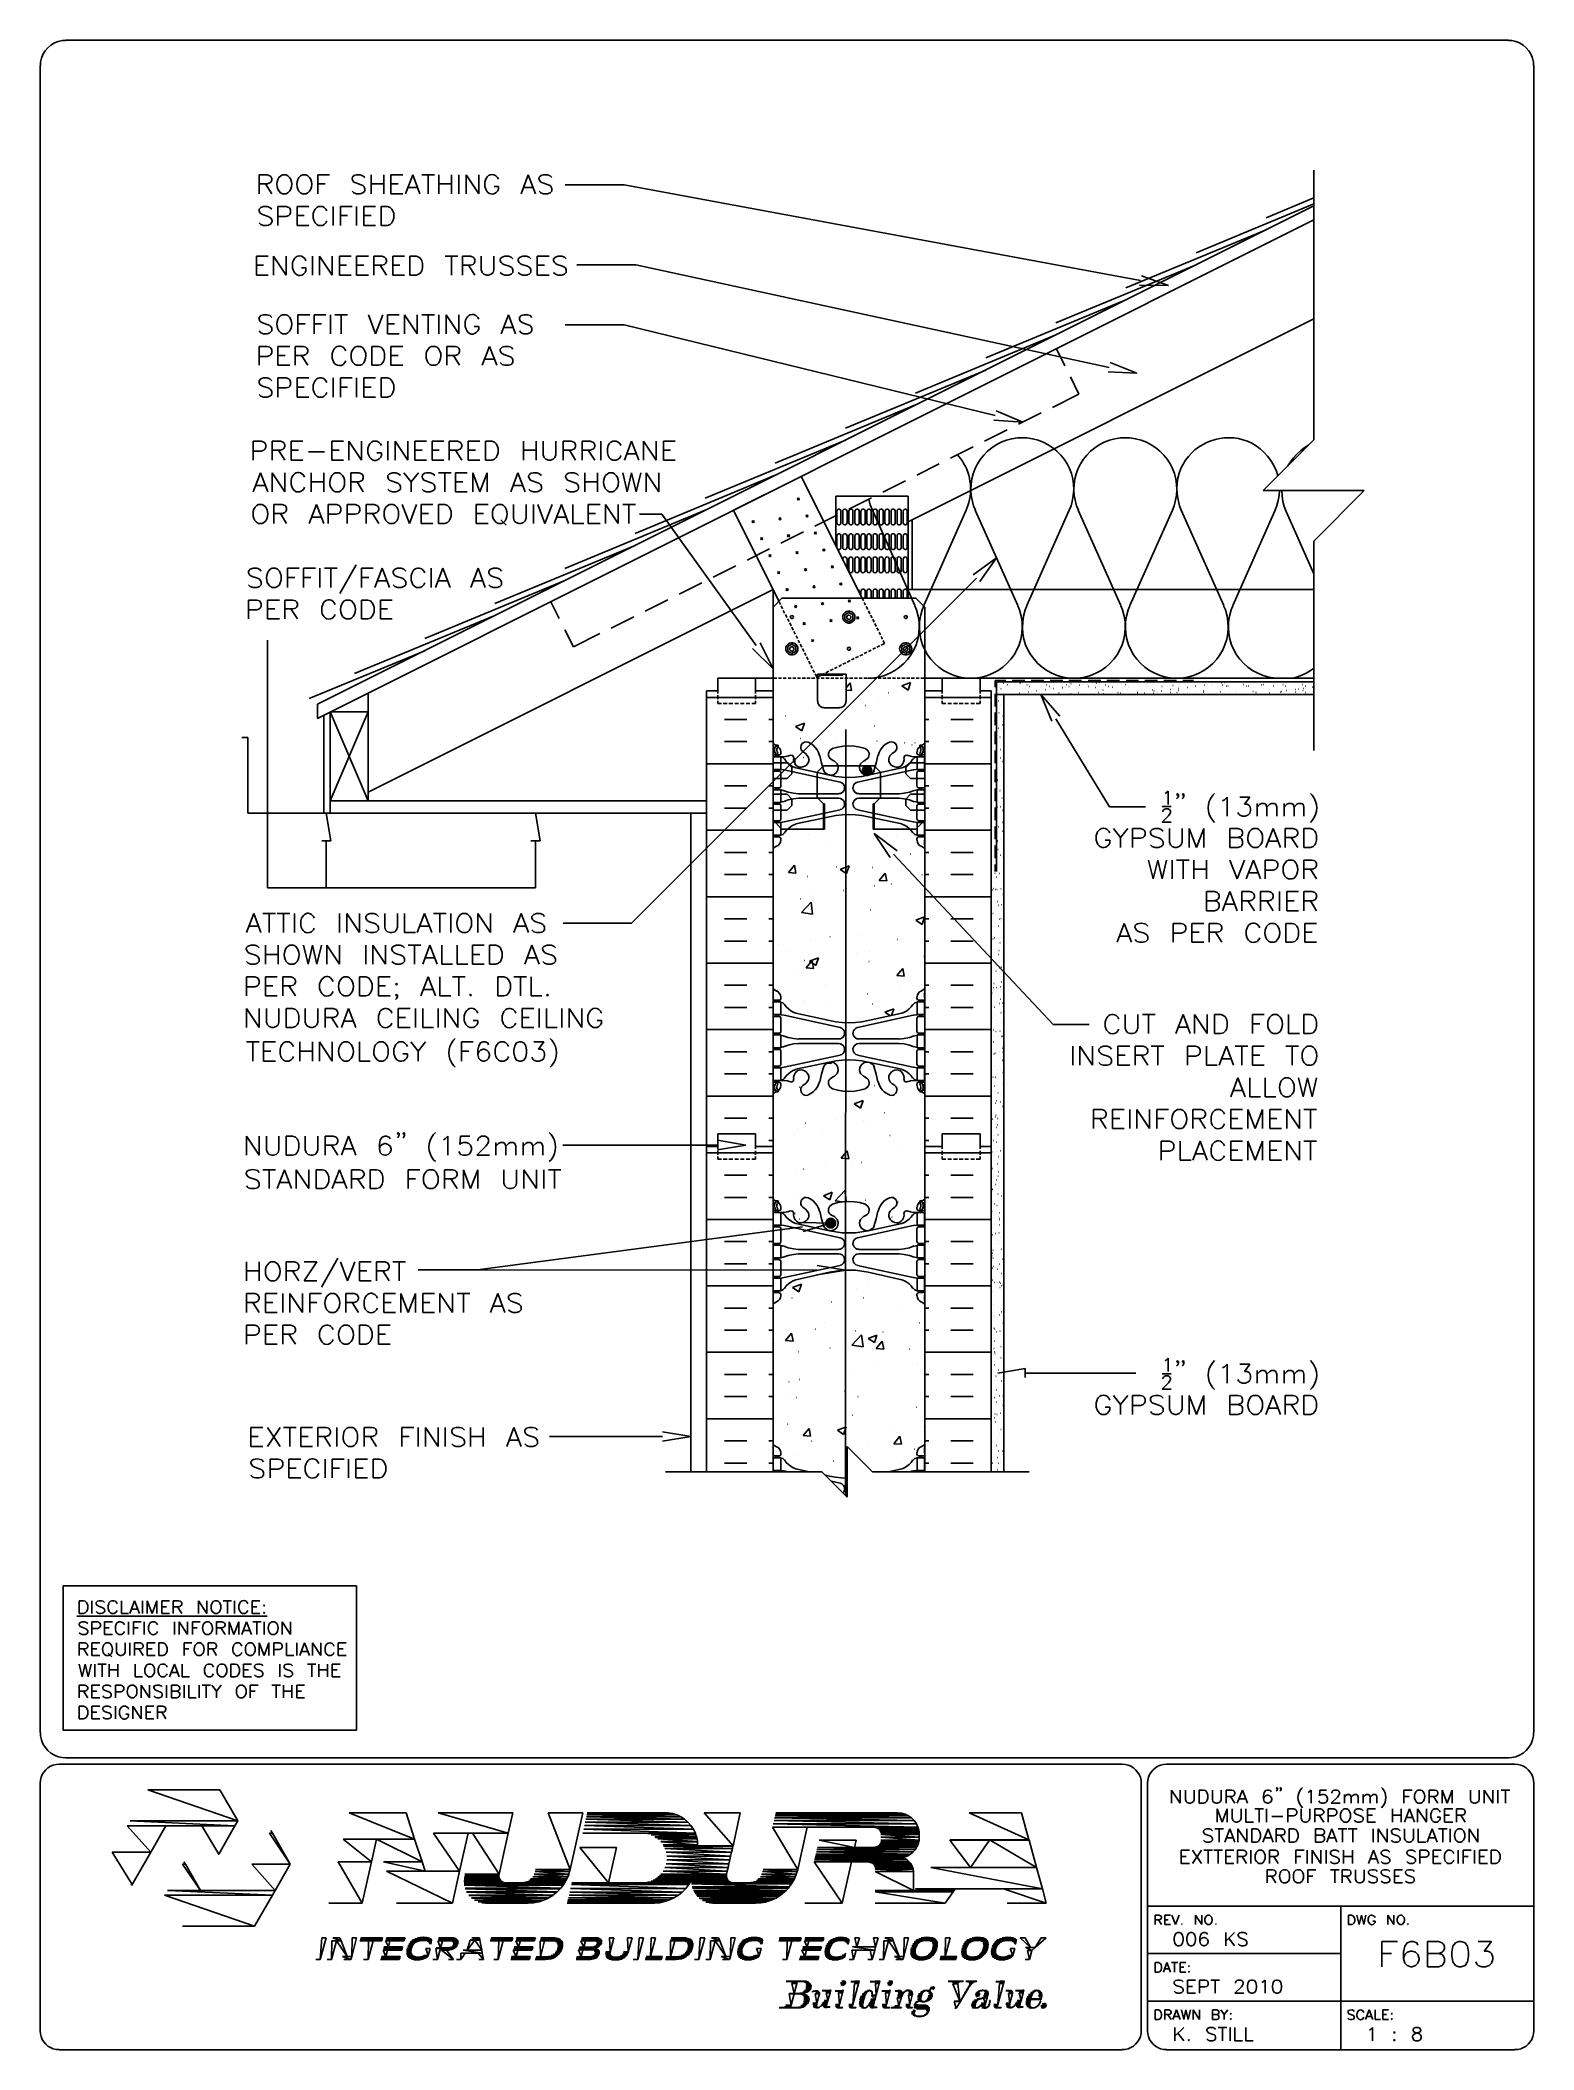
# Model space of a CAD drawing. Header units: millimetres. Extents: x 14 to 201, y 16 to 268.
import ezdxf

# ---------------------------------------------------------------- set-up
doc = ezdxf.new("R2010")
doc.units = ezdxf.units.MM
doc.layers.get('0').update_dxf_attribs({"linetype": 'CONTINUOUS'})

msp = doc.modelspace()

# ---------------------------------------------------------------- linework, layer by layer
at = {"color": 0}
for p, q in [((17.0174, 267.695), (16.6164, 267.674)), ((17.0174, 267.716), (198.121, 267.716)), ((198.521, 267.674), (198.121, 267.695)), ((13.8851, 264.943), (13.8644, 264.541)), ((201.273, 264.541), (201.253, 264.943)), ((13.8424, 55.4136), (13.8424, 264.541)), ((201.296, 264.541), (201.296, 55.4136)), ((41.3177, 248.455), (41.3177, 250.825)), ((41.3177, 250.825), (42.3333, 250.825)), ((42.3333, 249.703), (41.3177, 249.703)), ((42.1005, 249.703), (42.9052, 248.455)), ((42.3333, 250.825), (42.6724, 250.719)), ((42.6724, 249.809), (42.3333, 249.703)), ((42.6724, 250.719), (42.7785, 250.613)), ((42.7785, 249.916), (42.6724, 249.809)), ((42.7785, 250.613), (42.9052, 250.38)), ((42.9052, 250.147), (42.7785, 249.916)), ((42.9052, 250.38), (42.9052, 250.147)), ((44.027, 250.719), (43.8146, 250.486)), ((44.2599, 250.825), (44.027, 250.719)), ((44.7255, 250.825), (44.2599, 250.825)), ((44.9365, 250.719), (44.7255, 250.825)), ((46.524, 250.719), (46.313, 250.486)), ((46.7568, 250.825), (46.524, 250.719)), ((47.202, 250.825), (46.7568, 250.825)), ((47.4349, 250.719), (47.202, 250.825)), ((48.6833, 248.455), (48.6833, 250.825)), ((48.6833, 250.825), (50.1646, 250.825)), ((48.6833, 249.703), (49.5928, 249.703)), ((53.213, 249.916), (53.4458, 249.809)), ((53.4458, 249.809), (54.1239, 249.577)), ((54.3553, 250.719), (54.0177, 250.825)), ((54.1239, 249.577), (54.3553, 249.47)), ((54.5881, 250.486), (54.3553, 250.719)), ((55.3724, 250.825), (55.3724, 248.455)), ((55.3724, 249.703), (56.9599, 249.703)), ((56.9599, 250.825), (56.9599, 248.455)), ((57.8693, 248.455), (57.8693, 250.825)), ((57.8693, 250.825), (59.3506, 250.825)), ((57.8693, 249.703), (58.7802, 249.703)), ((59.6896, 248.455), (60.6005, 250.825)), ((60.6005, 250.825), (61.4895, 248.455)), ((61.7224, 250.825), (63.3099, 250.825)), ((62.5256, 250.825), (62.5256, 248.455)), ((63.8803, 250.825), (63.8803, 248.455)), ((63.8803, 249.703), (65.4678, 249.703)), ((65.4678, 250.825), (65.4678, 248.455)), ((66.3787, 250.825), (66.3787, 248.455)), ((67.2881, 248.455), (67.2881, 250.825)), ((67.2881, 250.825), (68.8756, 248.455)), ((68.8756, 248.455), (68.8756, 250.825)), ((69.6599, 249.916), (69.6599, 249.364)), ((71.2474, 250.486), (71.0145, 250.719)), ((71.3535, 250.275), (71.2474, 250.486)), ((74.1895, 248.455), (75.099, 250.825)), ((75.099, 250.825), (76.0099, 248.455)), ((76.6865, 249.916), (76.9193, 249.809)), ((76.9193, 249.809), (77.5974, 249.577)), ((77.8302, 250.719), (77.4912, 250.825)), ((77.5974, 249.577), (77.8302, 249.47)), ((78.0411, 250.486), (77.8302, 250.719)), ((87.1224, 249.577), (79.714, 249.577)), ((151.934, 237.575), (87.1224, 249.577)), ((173.673, 251.418), (173.673, 217.571)), ((44.2599, 248.455), (44.7255, 248.455)), ((44.7255, 248.455), (44.9365, 248.559)), ((46.7568, 248.455), (47.202, 248.455)), ((47.202, 248.455), (47.4349, 248.559)), ((53.213, 248.559), (53.0006, 248.792)), ((53.552, 248.455), (53.213, 248.559)), ((54.0177, 248.455), (53.552, 248.455)), ((54.3553, 248.559), (54.0177, 248.455)), ((54.3553, 249.47), (54.4615, 249.364)), ((54.5881, 248.792), (54.3553, 248.559)), ((54.4615, 249.364), (54.5881, 249.131)), ((54.5881, 249.131), (54.5881, 248.792)), ((57.8693, 248.455), (59.3506, 248.455)), ((60.0287, 249.238), (61.1505, 249.238)), ((69.6599, 249.364), (69.766, 249.025)), ((71.3535, 249.364), (70.8021, 249.364)), ((71.2474, 248.792), (71.3535, 249.025)), ((71.3535, 249.025), (71.3535, 249.364)), ((74.5285, 249.238), (75.6708, 249.238)), ((76.6865, 248.559), (76.4536, 248.792)), ((77.0255, 248.455), (76.6865, 248.559)), ((77.4912, 248.455), (77.0255, 248.455)), ((77.8302, 248.559), (77.4912, 248.455)), ((77.8302, 249.47), (77.9364, 249.364)), ((78.0411, 248.792), (77.8302, 248.559)), ((77.9364, 249.364), (78.0411, 249.131)), ((78.0411, 249.131), (78.0411, 248.792)), ((158.899, 241.046), (173.673, 247.184)), ((167.703, 245.449), (173.673, 247.926)), ((41.5505, 246.741), (41.3177, 246.528)), ((41.3177, 246.528), (41.3177, 246.295)), ((41.3177, 246.295), (41.4239, 246.063)), ((41.5505, 244.602), (41.3177, 244.814)), ((41.4239, 246.063), (41.5505, 245.956)), ((41.8881, 246.867), (41.5505, 246.741)), ((41.5505, 245.956), (41.7615, 245.85)), ((41.8881, 244.475), (41.5505, 244.602)), ((41.7615, 245.85), (42.4395, 245.617)), ((42.3333, 246.867), (41.8881, 246.867)), ((42.6724, 246.741), (42.3333, 246.867)), ((42.9052, 246.528), (42.6724, 246.741)), ((43.688, 244.475), (43.688, 246.867)), ((43.688, 246.867), (44.7255, 246.867)), ((44.7255, 245.617), (43.688, 245.617)), ((44.7255, 246.867), (45.0631, 246.741)), ((45.0631, 245.723), (44.7255, 245.617)), ((45.0631, 246.741), (45.1693, 246.634)), ((45.1693, 245.85), (45.0631, 245.723)), ((45.1693, 246.634), (45.2755, 246.402)), ((45.2755, 246.063), (45.1693, 245.85)), ((45.2755, 246.402), (45.2755, 246.063)), ((46.0802, 244.475), (46.0802, 246.867)), ((46.0802, 246.867), (47.541, 246.867)), ((46.0802, 245.723), (46.9896, 245.723)), ((48.2381, 246.295), (48.1115, 245.956)), ((48.1115, 245.956), (48.1115, 245.384)), ((48.1115, 245.384), (48.2381, 245.047)), ((48.3443, 246.528), (48.2381, 246.295)), ((48.2381, 245.047), (48.3443, 244.814)), ((48.5771, 246.741), (48.3443, 246.528)), ((48.3443, 244.814), (48.5771, 244.602)), ((48.7895, 246.867), (48.5771, 246.741)), ((48.5771, 244.602), (48.7895, 244.475)), ((48.6625, 184.426), (173.673, 246.931)), ((48.6625, 182.646), (173.673, 245.173)), ((49.2552, 246.867), (48.7895, 246.867)), ((49.488, 246.741), (49.2552, 246.867)), ((49.2552, 244.475), (49.488, 244.602)), ((49.699, 246.528), (49.488, 246.741)), ((49.488, 244.602), (49.699, 244.814)), ((49.8256, 246.295), (49.699, 246.528)), ((49.699, 244.814), (49.8256, 245.047)), ((50.6099, 246.867), (50.6099, 244.475)), ((51.5193, 244.475), (51.5193, 246.867)), ((51.5193, 246.867), (53.0006, 246.867)), ((51.5193, 245.723), (52.4302, 245.723)), ((53.552, 246.867), (53.552, 244.475)), ((54.4615, 244.475), (54.4615, 246.867)), ((54.4615, 246.867), (55.9428, 246.867)), ((54.4615, 245.723), (55.3724, 245.723)), ((56.6208, 244.475), (56.6208, 246.867)), ((56.6208, 246.867), (57.4255, 246.867)), ((57.4255, 246.867), (57.7631, 246.741)), ((57.7631, 244.602), (57.4255, 244.475)), ((57.7631, 246.741), (57.9755, 246.528)), ((57.9755, 244.814), (57.7631, 244.602)), ((57.9755, 246.528), (58.1021, 246.295)), ((58.1021, 245.047), (57.9755, 244.814)), ((58.1021, 246.295), (58.2083, 245.956)), ((58.2083, 245.384), (58.1021, 245.047)), ((58.2083, 245.956), (58.2083, 245.384)), ((46.0802, 244.475), (47.541, 244.475)), ((48.7895, 244.475), (49.2552, 244.475)), ((54.4615, 244.475), (55.9428, 244.475)), ((57.4255, 244.475), (56.6208, 244.475)), ((150.093, 236.664), (167.703, 243.946)), ((40.9787, 238.231), (40.9787, 240.622)), ((40.9787, 240.622), (42.4395, 240.622)), ((43.1161, 238.231), (43.1161, 240.622)), ((43.1161, 240.622), (44.7036, 238.231)), ((44.7036, 238.231), (44.7036, 240.622)), ((45.5083, 239.713), (45.5083, 239.141)), ((47.0958, 240.284), (46.863, 240.495)), ((47.202, 240.052), (47.0958, 240.284)), ((48.0053, 240.622), (48.0053, 238.231)), ((48.9162, 238.231), (48.9162, 240.622)), ((48.9162, 240.622), (50.5037, 238.231)), ((50.5037, 238.231), (50.5037, 240.622)), ((51.3927, 238.231), (51.3927, 240.622)), ((51.3927, 240.622), (52.874, 240.622)), ((53.552, 238.231), (53.552, 240.622)), ((53.552, 240.622), (55.0333, 240.622)), ((55.7114, 238.231), (55.7114, 240.622)), ((55.7114, 240.622), (56.727, 240.622)), ((56.727, 240.622), (57.066, 240.495)), ((57.066, 239.586), (56.727, 239.48)), ((57.066, 240.495), (57.1927, 240.391)), ((57.1927, 239.713), (57.066, 239.586)), ((57.1927, 240.391), (57.2989, 240.158)), ((57.2989, 239.945), (57.1927, 239.713)), ((57.2989, 240.158), (57.2989, 239.945)), ((58.0817, 238.231), (58.0817, 240.622)), ((58.0817, 240.622), (59.563, 240.622)), ((60.241, 238.231), (60.241, 240.622)), ((60.241, 240.622), (61.0443, 240.622)), ((61.0443, 240.622), (61.3833, 240.495)), ((61.3833, 240.495), (61.5957, 240.284)), ((61.5957, 240.284), (61.7224, 240.052)), ((61.7224, 240.052), (61.8285, 239.713)), ((61.8285, 239.713), (61.8285, 239.141)), ((64.6645, 240.622), (66.252, 240.622)), ((65.4678, 240.622), (65.4678, 238.231)), ((66.8239, 238.231), (66.8239, 240.622)), ((66.8239, 240.622), (67.8395, 240.622)), ((67.8395, 240.622), (68.1785, 240.495)), ((68.1785, 239.586), (67.8395, 239.48)), ((68.1785, 240.495), (68.3052, 240.391)), ((68.3052, 239.713), (68.1785, 239.586)), ((68.3052, 240.391), (68.4114, 240.158)), ((68.4114, 239.945), (68.3052, 239.713)), ((68.4114, 240.158), (68.4114, 239.945)), ((69.1942, 240.622), (69.1942, 238.908)), ((70.7817, 238.908), (70.7817, 240.622)), ((71.8178, 240.495), (71.5864, 240.284)), ((71.5864, 240.284), (71.5864, 240.052)), ((71.5864, 240.052), (71.6911, 239.819)), ((71.6911, 239.819), (71.8178, 239.713)), ((72.1568, 240.622), (71.8178, 240.495)), ((71.8178, 239.713), (72.0302, 239.586)), ((72.0302, 239.586), (72.7082, 239.373)), ((72.602, 240.622), (72.1568, 240.622)), ((72.941, 240.495), (72.602, 240.622)), ((73.1739, 240.284), (72.941, 240.495)), ((74.0833, 240.495), (73.8505, 240.284)), ((73.8505, 240.284), (73.8505, 240.052)), ((73.8505, 240.052), (73.9567, 239.819)), ((73.9567, 239.819), (74.0833, 239.713)), ((74.4224, 240.622), (74.0833, 240.495)), ((74.0833, 239.713), (74.2957, 239.586)), ((74.2957, 239.586), (74.9928, 239.373)), ((74.8661, 240.622), (74.4224, 240.622)), ((75.2052, 240.495), (74.8661, 240.622)), ((75.438, 240.284), (75.2052, 240.495)), ((76.2208, 238.231), (76.2208, 240.622)), ((76.2208, 240.622), (77.7035, 240.622)), ((78.5068, 240.495), (78.274, 240.284)), ((78.274, 240.284), (78.274, 240.052)), ((78.274, 240.052), (78.3802, 239.819)), ((78.3802, 239.819), (78.5068, 239.713)), ((78.8458, 240.622), (78.5068, 240.495)), ((78.5068, 239.713), (78.7192, 239.586)), ((78.7192, 239.586), (79.3958, 239.373)), ((79.291, 240.622), (78.8458, 240.622)), ((79.6286, 240.495), (79.291, 240.622)), ((79.8615, 240.284), (79.6286, 240.495)), ((88.6037, 239.543), (81.1953, 239.543)), ((147.997, 226.673), (88.6037, 239.543)), ((141.288, 232.261), (158.899, 239.543)), ((40.9787, 239.48), (41.8677, 239.48)), ((40.9787, 238.231), (42.4395, 238.231)), ((45.5083, 239.141), (45.6145, 238.803)), ((47.202, 239.141), (46.6302, 239.141)), ((47.0958, 238.57), (47.202, 238.803)), ((47.202, 238.803), (47.202, 239.141)), ((51.3927, 239.48), (52.3035, 239.48)), ((51.3927, 238.231), (52.874, 238.231)), ((53.552, 239.48), (54.4615, 239.48)), ((53.552, 238.231), (55.0333, 238.231)), ((56.727, 239.48), (55.7114, 239.48)), ((56.4942, 239.48), (57.2989, 238.231)), ((58.0817, 239.48), (58.9911, 239.48)), ((58.0817, 238.231), (59.563, 238.231)), ((61.0443, 238.231), (60.241, 238.231)), ((61.3833, 238.358), (61.0443, 238.231)), ((61.5957, 238.57), (61.3833, 238.358)), ((61.7224, 238.803), (61.5957, 238.57)), ((61.8285, 239.141), (61.7224, 238.803)), ((67.8395, 239.48), (66.8239, 239.48)), ((67.6067, 239.48), (68.4114, 238.231)), ((69.1942, 238.908), (69.3208, 238.57)), ((69.3208, 238.57), (69.5332, 238.358)), ((69.5332, 238.358), (69.8927, 238.231)), ((69.8927, 238.231), (70.1036, 238.231)), ((70.1036, 238.231), (70.4427, 238.358)), ((70.4427, 238.358), (70.6755, 238.57)), ((70.6755, 238.57), (70.7817, 238.908)), ((71.8178, 238.358), (71.5864, 238.57)), ((72.1568, 238.231), (71.8178, 238.358)), ((72.602, 238.231), (72.1568, 238.231)), ((72.941, 238.358), (72.602, 238.231)), ((72.7082, 239.373), (72.941, 239.247)), ((72.941, 239.247), (73.0677, 239.141)), ((73.1739, 238.57), (72.941, 238.358)), ((73.0677, 239.141), (73.1739, 238.908)), ((73.1739, 238.908), (73.1739, 238.57)), ((74.0833, 238.358), (73.8505, 238.57)), ((74.4224, 238.231), (74.0833, 238.358)), ((74.8661, 238.231), (74.4224, 238.231)), ((75.2052, 238.358), (74.8661, 238.231)), ((74.9928, 239.373), (75.2052, 239.247)), ((75.2052, 239.247), (75.3318, 239.141)), ((75.438, 238.57), (75.2052, 238.358)), ((75.3318, 239.141), (75.438, 238.908)), ((75.438, 238.908), (75.438, 238.57)), ((76.2208, 239.48), (77.1317, 239.48)), ((76.2208, 238.231), (77.7035, 238.231)), ((78.5068, 238.358), (78.274, 238.57)), ((78.8458, 238.231), (78.5068, 238.358)), ((79.291, 238.231), (78.8458, 238.231)), ((79.6286, 238.358), (79.291, 238.231)), ((79.3958, 239.373), (79.6286, 239.247)), ((79.6286, 239.247), (79.7553, 239.141)), ((79.8615, 238.57), (79.6286, 238.358)), ((79.7553, 239.141), (79.8615, 238.908)), ((79.8615, 238.908), (79.8615, 238.57)), ((155.448, 236.94), (151.828, 237.003)), ((152.04, 238.168), (155.448, 236.94)), ((132.504, 227.858), (150.093, 235.14)), ((41.5505, 233.172), (41.3177, 232.94)), ((41.3177, 232.94), (41.3177, 232.707)), ((41.3177, 232.707), (41.4239, 232.473)), ((41.4239, 232.473), (41.5505, 232.368)), ((41.8881, 233.279), (41.5505, 233.172)), ((41.5505, 232.368), (41.7615, 232.261)), ((41.7615, 232.261), (42.4395, 232.029)), ((42.3333, 233.279), (41.8881, 233.279)), ((42.6724, 233.172), (42.3333, 233.279)), ((42.4395, 232.029), (42.6724, 231.924)), ((42.9052, 232.94), (42.6724, 233.172)), ((44.027, 233.172), (43.8146, 232.94)), ((44.2599, 233.279), (44.027, 233.172)), ((44.7255, 233.279), (44.2599, 233.279)), ((44.9365, 233.172), (44.7255, 233.279)), ((46.1864, 230.886), (46.1864, 233.279)), ((46.1864, 233.279), (47.6677, 233.279)), ((46.1864, 232.135), (47.0958, 232.135)), ((48.2381, 230.886), (48.2381, 233.279)), ((48.2381, 233.279), (49.699, 233.279)), ((48.2381, 232.135), (49.1285, 232.135)), ((50.2708, 233.279), (50.2708, 230.886)), ((50.8427, 233.279), (52.4302, 233.279)), ((51.6255, 233.279), (51.6255, 230.886)), ((55.0333, 233.279), (55.9428, 230.886)), ((55.9428, 230.886), (56.8537, 233.279)), ((57.4255, 230.886), (57.4255, 233.279)), ((57.4255, 233.279), (58.8864, 233.279)), ((57.4255, 232.135), (58.3145, 232.135)), ((59.563, 230.886), (59.563, 233.279)), ((59.563, 233.279), (61.1505, 230.886)), ((61.1505, 230.886), (61.1505, 233.279)), ((61.7224, 233.279), (63.3099, 233.279)), ((62.5256, 233.279), (62.5256, 230.886)), ((63.8803, 233.279), (63.8803, 230.886)), ((64.7912, 230.886), (64.7912, 233.279)), ((64.7912, 233.279), (66.3787, 230.886)), ((66.3787, 230.886), (66.3787, 233.279)), ((67.1615, 232.368), (67.1615, 231.796)), ((68.749, 232.94), (68.5161, 233.172)), ((68.8756, 232.707), (68.749, 232.94)), ((71.6911, 230.886), (72.602, 233.279)), ((72.602, 233.279), (73.5115, 230.886)), ((74.1895, 233.172), (73.9771, 232.94)), ((73.9771, 232.94), (73.9771, 232.707)), ((73.9771, 232.707), (74.0833, 232.473)), ((74.0833, 232.473), (74.1895, 232.368)), ((74.5285, 233.279), (74.1895, 233.172)), ((74.1895, 232.368), (74.4224, 232.261)), ((74.4224, 232.261), (75.099, 232.029)), ((74.9928, 233.279), (74.5285, 233.279)), ((75.3318, 233.172), (74.9928, 233.279)), ((75.099, 232.029), (75.3318, 231.924)), ((75.5646, 232.94), (75.3318, 233.172)), ((87.1224, 232.008), (79.714, 232.008)), ((133.689, 220.642), (87.1224, 232.008)), ((122.767, 207.284), (173.673, 232.749)), ((41.5505, 231.013), (41.3177, 231.246)), ((41.8881, 230.886), (41.5505, 231.013)), ((42.3333, 230.886), (41.8881, 230.886)), ((42.6724, 231.013), (42.3333, 230.886)), ((42.6724, 231.924), (42.7785, 231.796)), ((42.9052, 231.246), (42.6724, 231.013)), ((42.7785, 231.796), (42.9052, 231.585)), ((42.9052, 231.585), (42.9052, 231.246)), ((44.2599, 230.886), (44.7255, 230.886)), ((44.7255, 230.886), (44.9365, 231.013)), ((57.4255, 230.886), (58.8864, 230.886)), ((67.1615, 231.796), (67.2881, 231.458)), ((68.8756, 231.796), (68.3052, 231.796)), ((68.749, 231.246), (68.8756, 231.458)), ((68.8756, 231.458), (68.8756, 231.796)), ((72.0506, 231.691), (73.1739, 231.691)), ((74.1895, 231.013), (73.9771, 231.246)), ((74.5285, 230.886), (74.1895, 231.013)), ((74.9928, 230.886), (74.5285, 230.886)), ((75.3318, 231.013), (74.9928, 230.886)), ((75.3318, 231.924), (75.438, 231.796)), ((75.5646, 231.246), (75.3318, 231.013)), ((75.438, 231.796), (75.5646, 231.585)), ((75.5646, 231.585), (75.5646, 231.246)), ((123.698, 223.457), (141.288, 230.737)), ((41.3177, 226.929), (41.3177, 229.298)), ((41.3177, 229.298), (42.3333, 229.298)), ((42.3333, 228.05), (41.3177, 228.05)), ((42.3333, 229.298), (42.6724, 229.193)), ((42.6724, 228.177), (42.3333, 228.05)), ((42.6724, 229.193), (42.7785, 229.086)), ((42.7785, 228.283), (42.6724, 228.177)), ((42.7785, 229.086), (42.9052, 228.854)), ((42.9052, 228.516), (42.7785, 228.283)), ((42.9052, 228.854), (42.9052, 228.516)), ((43.688, 226.929), (43.688, 229.298)), ((43.688, 229.298), (45.1693, 229.298)), ((43.688, 228.177), (44.5989, 228.177)), ((43.688, 226.929), (45.1693, 226.929)), ((45.8474, 226.929), (45.8474, 229.298)), ((45.8474, 229.298), (46.863, 229.298)), ((46.863, 228.177), (45.8474, 228.177)), ((46.6506, 228.177), (47.4349, 226.929)), ((46.863, 229.298), (47.202, 229.193)), ((47.202, 228.283), (46.863, 228.177)), ((47.202, 229.193), (47.3287, 229.086)), ((47.3287, 228.41), (47.202, 228.283)), ((47.3287, 229.086), (47.4349, 228.854)), ((47.4349, 228.621), (47.3287, 228.41)), ((47.4349, 228.854), (47.4349, 228.621)), ((50.6099, 228.749), (50.5037, 228.41)), ((50.5037, 228.41), (50.5037, 227.838)), ((52.0912, 228.96), (51.8583, 229.193)), ((51.8583, 227.033), (52.0912, 227.266)), ((52.1974, 228.749), (52.0912, 228.96)), ((52.0912, 227.266), (52.1974, 227.499)), ((53.3396, 229.193), (53.1068, 228.96)), ((53.552, 229.298), (53.3396, 229.193)), ((54.0177, 229.298), (53.552, 229.298)), ((53.552, 226.929), (54.0177, 226.929)), ((54.2505, 229.193), (54.0177, 229.298)), ((54.0177, 226.929), (54.2505, 227.033)), ((55.4785, 226.929), (55.4785, 229.298)), ((55.4785, 229.298), (56.2818, 229.298)), ((56.2818, 226.929), (55.4785, 226.929)), ((56.2818, 229.298), (56.6208, 229.193)), ((56.6208, 227.033), (56.2818, 226.929)), ((56.6208, 229.193), (56.8537, 228.96)), ((56.8537, 227.266), (56.6208, 227.033)), ((56.8537, 228.96), (56.9599, 228.749)), ((56.9599, 227.499), (56.8537, 227.266)), ((56.9599, 228.749), (57.066, 228.41)), ((57.066, 227.838), (56.9599, 227.499)), ((57.066, 228.41), (57.066, 227.838)), ((57.8693, 226.929), (57.8693, 229.298)), ((57.8693, 229.298), (59.3506, 229.298)), ((57.8693, 228.177), (58.7802, 228.177)), ((57.8693, 226.929), (59.3506, 226.929)), ((62.738, 229.193), (62.5256, 228.96)), ((62.9708, 229.298), (62.738, 229.193)), ((63.416, 229.298), (62.9708, 229.298)), ((62.9708, 226.929), (63.416, 226.929)), ((63.6489, 229.193), (63.416, 229.298)), ((63.416, 226.929), (63.6489, 227.033)), ((64.8974, 226.929), (64.8974, 229.298)), ((64.8974, 229.298), (65.913, 229.298)), ((65.913, 228.177), (64.8974, 228.177)), ((65.7006, 228.177), (66.4849, 226.929)), ((65.913, 229.298), (66.252, 229.193)), ((66.252, 228.283), (65.913, 228.177)), ((66.252, 229.193), (66.3787, 229.086)), ((66.3787, 228.41), (66.252, 228.283)), ((66.3787, 229.086), (66.4849, 228.854)), ((66.4849, 228.621), (66.3787, 228.41)), ((66.4849, 228.854), (66.4849, 228.621)), ((69.3208, 226.929), (70.2303, 229.298)), ((69.6599, 227.711), (70.8021, 227.711)), ((70.2303, 229.298), (71.1412, 226.929)), ((71.8178, 229.193), (71.5864, 228.96)), ((71.5864, 228.96), (71.5864, 228.749)), ((71.5864, 228.749), (71.6911, 228.516)), ((71.8178, 227.033), (71.5864, 227.266)), ((71.6911, 228.516), (71.8178, 228.41)), ((72.1568, 229.298), (71.8178, 229.193)), ((71.8178, 228.41), (72.0506, 228.283)), ((72.1568, 226.929), (71.8178, 227.033)), ((72.0506, 228.283), (72.7287, 228.05)), ((72.602, 229.298), (72.1568, 229.298)), ((72.602, 226.929), (72.1568, 226.929)), ((72.941, 229.193), (72.602, 229.298)), ((72.941, 227.033), (72.602, 226.929)), ((72.7287, 228.05), (72.941, 227.944)), ((73.1739, 228.96), (72.941, 229.193)), ((72.941, 227.944), (73.0677, 227.838)), ((73.1739, 227.266), (72.941, 227.033)), ((73.0677, 227.838), (73.1739, 227.605)), ((73.1739, 227.605), (73.1739, 227.266)), ((148.124, 227.266), (151.491, 225.933)), ((41.5505, 225.235), (41.3177, 225.002)), ((41.3177, 225.002), (41.3177, 224.769)), ((41.3177, 224.769), (41.4239, 224.536)), ((41.4239, 224.536), (41.5505, 224.43)), ((41.8881, 225.341), (41.5505, 225.235)), ((41.5505, 224.43), (41.7615, 224.324)), ((42.3333, 225.341), (41.8881, 225.341)), ((42.6724, 225.235), (42.3333, 225.341)), ((42.9052, 225.002), (42.6724, 225.235)), ((43.688, 222.948), (43.688, 225.341)), ((43.688, 225.341), (44.7255, 225.341)), ((44.7255, 225.341), (45.0631, 225.235)), ((45.0631, 225.235), (45.1693, 225.108)), ((45.1693, 225.108), (45.2755, 224.875)), ((45.2755, 224.536), (45.1693, 224.324)), ((45.2755, 224.875), (45.2755, 224.536)), ((46.0802, 222.948), (46.0802, 225.341)), ((46.0802, 225.341), (47.541, 225.341)), ((48.2381, 224.769), (48.1115, 224.43)), ((48.1115, 224.43), (48.1115, 223.858)), ((49.699, 225.002), (49.488, 225.235)), ((49.8256, 224.769), (49.699, 225.002)), ((50.6099, 225.341), (50.6099, 222.948)), ((51.5193, 222.948), (51.5193, 225.341)), ((51.5193, 225.341), (53.0006, 225.341)), ((53.552, 225.341), (53.552, 222.948)), ((54.4615, 222.948), (54.4615, 225.341)), ((54.4615, 225.341), (55.9428, 225.341)), ((56.6208, 222.948), (56.6208, 225.341)), ((56.6208, 225.341), (57.4255, 225.341)), ((57.4255, 225.341), (57.7631, 225.235)), ((57.7631, 225.235), (57.9755, 225.002)), ((57.9755, 225.002), (58.1021, 224.769)), ((58.1021, 224.769), (58.2083, 224.43)), ((58.2083, 224.43), (58.2083, 223.858)), ((114.893, 219.054), (132.504, 226.334)), ((151.491, 225.933), (147.87, 226.103)), ((41.5505, 223.076), (41.3177, 223.288)), ((41.8881, 222.948), (41.5505, 223.076)), ((41.7615, 224.324), (42.4395, 224.091)), ((42.3333, 222.948), (41.8881, 222.948)), ((42.6724, 223.076), (42.3333, 222.948)), ((42.4395, 224.091), (42.6724, 223.986)), ((42.6724, 223.986), (42.7785, 223.858)), ((42.9052, 223.288), (42.6724, 223.076)), ((42.7785, 223.858), (42.9052, 223.647)), ((42.9052, 223.647), (42.9052, 223.288)), ((44.7255, 224.091), (43.688, 224.091)), ((45.0631, 224.197), (44.7255, 224.091)), ((45.1693, 224.324), (45.0631, 224.197)), ((46.0802, 224.197), (46.9896, 224.197)), ((46.0802, 222.948), (47.541, 222.948)), ((48.1115, 223.858), (48.2381, 223.521)), ((48.2381, 223.521), (48.3443, 223.288)), ((48.3443, 223.288), (48.5771, 223.076)), ((48.5771, 223.076), (48.7895, 222.948)), ((48.7895, 222.948), (49.2552, 222.948)), ((49.2552, 222.948), (49.488, 223.076)), ((49.488, 223.076), (49.699, 223.288)), ((49.699, 223.288), (49.8256, 223.521)), ((51.5193, 224.197), (52.4302, 224.197)), ((54.4615, 224.197), (55.3724, 224.197)), ((54.4615, 222.948), (55.9428, 222.948)), ((57.4255, 222.948), (56.6208, 222.948)), ((57.7631, 223.076), (57.4255, 222.948)), ((57.9755, 223.288), (57.7631, 223.076)), ((58.1021, 223.521), (57.9755, 223.288)), ((58.2083, 223.858), (58.1021, 223.521)), ((106.087, 214.652), (123.698, 221.954)), ((137.16, 219.794), (133.54, 220.07)), ((133.816, 221.234), (137.16, 219.794)), ((40.5765, 215.032), (40.5765, 217.424)), ((40.5765, 217.424), (41.5918, 217.424)), ((41.5918, 217.424), (41.9308, 217.297)), ((41.9308, 217.297), (42.0578, 217.191)), ((42.0578, 217.191), (42.164, 216.958)), ((42.164, 216.958), (42.164, 216.619)), ((42.9465, 215.032), (42.9465, 217.424)), ((42.9465, 217.424), (43.9843, 217.424)), ((43.9843, 217.424), (44.3234, 217.297)), ((44.3234, 217.297), (44.4292, 217.191)), ((44.4292, 217.191), (44.534, 216.958)), ((44.534, 216.958), (44.534, 216.746)), ((45.339, 215.032), (45.339, 217.424)), ((45.339, 217.424), (46.8203, 217.424)), ((50.4402, 215.032), (50.4402, 217.424)), ((50.4402, 217.424), (51.9218, 217.424)), ((52.5999, 215.032), (52.5999, 217.424)), ((52.5999, 217.424), (54.1874, 215.032)), ((54.1874, 215.032), (54.1874, 217.424)), ((55.0968, 216.852), (54.9698, 216.513)), ((55.2027, 217.085), (55.0968, 216.852)), ((55.4359, 217.297), (55.2027, 217.085)), ((55.6465, 217.424), (55.4359, 217.297)), ((56.1125, 217.424), (55.6465, 217.424)), ((56.3245, 217.297), (56.1125, 217.424)), ((56.5573, 217.085), (56.3245, 217.297)), ((56.6843, 216.852), (56.5573, 217.085)), ((57.4668, 217.424), (57.4668, 215.032)), ((58.3777, 215.032), (58.3777, 217.424)), ((58.3777, 217.424), (59.9652, 215.032)), ((59.9652, 215.032), (59.9652, 217.424)), ((60.875, 215.032), (60.875, 217.424)), ((60.875, 217.424), (62.3355, 217.424)), ((63.0343, 215.032), (63.0343, 217.424)), ((63.0343, 217.424), (64.4948, 217.424)), ((65.1715, 215.032), (65.1715, 217.424)), ((65.1715, 217.424), (66.2093, 217.424)), ((66.2093, 217.424), (66.5484, 217.297)), ((66.5484, 217.297), (66.6542, 217.191)), ((66.6542, 217.191), (66.759, 216.958)), ((66.759, 216.958), (66.759, 216.746)), ((67.564, 215.032), (67.564, 217.424)), ((67.564, 217.424), (69.0245, 217.424)), ((69.7234, 215.032), (69.7234, 217.424)), ((69.7234, 217.424), (70.5058, 217.424)), ((70.5058, 217.424), (70.8448, 217.297)), ((70.8448, 217.297), (71.0777, 217.085)), ((71.0777, 217.085), (71.1839, 216.852)), ((71.1839, 216.852), (71.3109, 216.513)), ((74.4859, 217.424), (74.4859, 215.032)), ((76.0734, 217.424), (76.0734, 215.032)), ((76.962, 217.424), (76.962, 215.71)), ((78.5495, 215.71), (78.5495, 217.424)), ((79.459, 215.032), (79.459, 217.424)), ((79.459, 217.424), (80.476, 217.424)), ((80.476, 217.424), (80.8359, 217.297)), ((80.8359, 217.297), (80.9417, 217.191)), ((80.9417, 217.191), (81.0465, 216.958)), ((81.0465, 216.958), (81.0465, 216.746)), ((81.8515, 215.032), (81.8515, 217.424)), ((81.8515, 217.424), (82.8668, 217.424)), ((82.8668, 217.424), (83.2058, 217.297)), ((83.2058, 217.297), (83.312, 217.191)), ((83.312, 217.191), (83.439, 216.958)), ((83.439, 216.958), (83.439, 216.746)), ((84.2215, 217.424), (84.2215, 215.032)), ((85.1323, 216.852), (85.0265, 216.513)), ((85.2385, 217.085), (85.1323, 216.852)), ((85.4714, 217.297), (85.2385, 217.085)), ((85.7042, 217.424), (85.4714, 217.297)), ((86.148, 217.424), (85.7042, 217.424)), ((86.3808, 217.297), (86.148, 217.424)), ((86.614, 217.085), (86.3808, 217.297)), ((86.7198, 216.852), (86.614, 217.085)), ((87.1859, 215.032), (88.0745, 217.424)), ((88.0745, 217.424), (88.984, 215.032)), ((89.5558, 215.032), (89.5558, 217.424)), ((89.5558, 217.424), (91.1433, 215.032)), ((91.1433, 215.032), (91.1433, 217.424)), ((92.0542, 215.032), (92.0542, 217.424)), ((92.0542, 217.424), (93.5359, 217.424)), ((97.3032, 210.248), (114.893, 217.551)), ((173.673, 217.571), (167.323, 211.221)), ((41.5918, 216.176), (40.5765, 216.176)), ((41.9308, 216.28), (41.5918, 216.176)), ((42.0578, 216.408), (41.9308, 216.28)), ((42.164, 216.619), (42.0578, 216.408)), ((43.9843, 216.28), (42.9465, 216.28)), ((43.7515, 216.28), (44.534, 215.032)), ((44.3234, 216.408), (43.9843, 216.28)), ((44.4292, 216.513), (44.3234, 216.408)), ((44.534, 216.746), (44.4292, 216.513)), ((45.339, 216.28), (46.2499, 216.28)), ((45.339, 215.032), (46.8203, 215.032)), ((47.4984, 216.069), (49.5293, 216.069)), ((50.4402, 216.28), (51.35, 216.28)), ((50.4402, 215.032), (51.9218, 215.032)), ((54.9698, 216.513), (54.9698, 215.943)), ((54.9698, 215.943), (55.0968, 215.604)), ((56.6843, 215.943), (56.1125, 215.943)), ((56.5573, 215.371), (56.6843, 215.604)), ((56.6843, 215.604), (56.6843, 215.943)), ((60.875, 216.28), (61.7859, 216.28)), ((60.875, 215.032), (62.3355, 215.032)), ((63.0343, 216.28), (63.923, 216.28)), ((63.0343, 215.032), (64.4948, 215.032)), ((66.2093, 216.28), (65.1715, 216.28)), ((65.9765, 216.28), (66.759, 215.032)), ((66.5484, 216.408), (66.2093, 216.28)), ((66.6542, 216.513), (66.5484, 216.408)), ((66.759, 216.746), (66.6542, 216.513)), ((67.564, 216.28), (68.4749, 216.28)), ((67.564, 215.032), (69.0245, 215.032)), ((70.5058, 215.032), (69.7234, 215.032)), ((70.8448, 215.158), (70.5058, 215.032)), ((71.0777, 215.371), (70.8448, 215.158)), ((71.1839, 215.604), (71.0777, 215.371)), ((71.3109, 215.943), (71.1839, 215.604)), ((71.3109, 216.513), (71.3109, 215.943)), ((74.4859, 216.28), (76.0734, 216.28)), ((76.962, 215.71), (77.089, 215.371)), ((77.089, 215.371), (77.301, 215.158)), ((77.301, 215.158), (77.6609, 215.032)), ((77.6609, 215.032), (77.8715, 215.032)), ((77.8715, 215.032), (78.2105, 215.158)), ((78.2105, 215.158), (78.4433, 215.371)), ((78.4433, 215.371), (78.5495, 215.71)), ((80.476, 216.28), (79.459, 216.28)), ((80.264, 216.28), (81.0465, 215.032)), ((80.8359, 216.408), (80.476, 216.28)), ((80.9417, 216.513), (80.8359, 216.408)), ((81.0465, 216.746), (80.9417, 216.513)), ((82.8668, 216.28), (81.8515, 216.28)), ((82.634, 216.28), (83.439, 215.032)), ((83.2058, 216.408), (82.8668, 216.28)), ((83.312, 216.513), (83.2058, 216.408)), ((83.439, 216.746), (83.312, 216.513)), ((85.0265, 216.513), (85.0265, 215.943)), ((85.0265, 215.943), (85.1323, 215.604)), ((85.1323, 215.604), (85.2385, 215.371)), ((85.2385, 215.371), (85.4714, 215.158)), ((85.4714, 215.158), (85.7042, 215.032)), ((85.7042, 215.032), (86.148, 215.032)), ((86.148, 215.032), (86.3808, 215.158)), ((86.3808, 215.158), (86.614, 215.371)), ((86.614, 215.371), (86.7198, 215.604)), ((87.5249, 215.837), (88.6464, 215.837)), ((92.0542, 216.28), (92.964, 216.28)), ((92.0542, 215.032), (93.5359, 215.032)), ((40.5765, 211.074), (41.4874, 213.444)), ((40.9152, 211.857), (42.0578, 211.857)), ((41.4874, 213.444), (42.3968, 211.074)), ((42.9465, 211.074), (42.9465, 213.444)), ((42.9465, 213.444), (44.534, 211.074)), ((44.534, 211.074), (44.534, 213.444)), ((45.4448, 212.894), (45.339, 212.535)), ((45.339, 212.535), (45.339, 211.983)), ((46.9265, 213.105), (46.6933, 213.338)), ((47.0323, 212.894), (46.9265, 213.105)), ((47.8374, 213.444), (47.8374, 211.074)), ((47.8374, 212.322), (49.4249, 212.322)), ((49.4249, 213.444), (49.4249, 211.074)), ((50.6734, 213.338), (50.4402, 213.105)), ((50.884, 213.444), (50.6734, 213.338)), ((51.35, 213.444), (50.884, 213.444)), ((51.5828, 213.338), (51.35, 213.444)), ((52.8105, 211.074), (52.8105, 213.444)), ((52.8105, 213.444), (53.8484, 213.444)), ((53.8484, 212.322), (52.8105, 212.322)), ((53.6152, 212.322), (54.398, 211.074)), ((53.8484, 213.444), (54.1874, 213.338)), ((54.1874, 212.429), (53.8484, 212.322)), ((54.1874, 213.338), (54.2918, 213.233)), ((54.2918, 212.535), (54.1874, 212.429)), ((54.2918, 213.233), (54.398, 213.001)), ((54.398, 212.768), (54.2918, 212.535)), ((54.398, 213.001), (54.398, 212.768)), ((57.7, 213.338), (57.4668, 213.105)), ((57.4668, 213.105), (57.4668, 212.894)), ((57.4668, 212.894), (57.573, 212.662)), ((57.573, 212.662), (57.7, 212.535)), ((58.039, 213.444), (57.7, 213.338)), ((57.7, 212.535), (57.912, 212.429)), ((57.912, 212.429), (58.6109, 212.196)), ((58.4839, 213.444), (58.039, 213.444)), ((58.8215, 213.338), (58.4839, 213.444)), ((58.6109, 212.196), (58.8215, 212.09)), ((59.0543, 213.105), (58.8215, 213.338)), ((58.8215, 212.09), (58.9499, 211.983)), ((58.9499, 211.983), (59.0543, 211.751)), ((59.4995, 213.444), (60.409, 212.322)), ((61.3198, 213.444), (60.409, 212.322)), ((60.409, 212.322), (60.409, 211.074)), ((61.9965, 212.535), (62.2293, 212.429)), ((62.2293, 212.429), (62.9073, 212.196)), ((63.1402, 213.338), (62.8015, 213.444)), ((62.9073, 212.196), (63.1402, 212.09)), ((63.3734, 213.105), (63.1402, 213.338)), ((63.1402, 212.09), (63.2464, 211.983)), ((63.2464, 211.983), (63.3734, 211.751)), ((63.8168, 213.444), (65.4043, 213.444)), ((64.6218, 213.444), (64.6218, 211.074)), ((65.9765, 211.074), (65.9765, 213.444)), ((65.9765, 213.444), (67.437, 213.444)), ((65.9765, 212.322), (66.8874, 212.322)), ((68.1359, 211.074), (68.1359, 213.444)), ((68.1359, 213.444), (69.0245, 211.074)), ((69.0245, 211.074), (69.934, 213.444)), ((69.934, 213.444), (69.934, 211.074)), ((72.8984, 211.074), (73.787, 213.444)), ((73.2374, 211.857), (74.3589, 211.857)), ((73.787, 213.444), (74.6965, 211.074)), ((75.3745, 212.535), (75.6073, 212.429)), ((75.6073, 212.429), (76.284, 212.196)), ((76.5168, 213.338), (76.1792, 213.444)), ((76.284, 212.196), (76.5168, 212.09)), ((76.75, 213.105), (76.5168, 213.338)), ((76.5168, 212.09), (76.623, 211.983)), ((76.623, 211.983), (76.75, 211.751)), ((80.0308, 212.535), (80.264, 212.429)), ((80.264, 212.429), (80.9417, 212.196)), ((81.1749, 213.338), (80.8359, 213.444)), ((80.9417, 212.196), (81.1749, 212.09)), ((81.3855, 213.105), (81.1749, 213.338)), ((81.1749, 212.09), (81.2793, 211.983)), ((81.2793, 211.983), (81.3855, 211.751)), ((82.1902, 213.444), (82.1902, 211.074)), ((82.1902, 212.322), (83.7777, 212.322)), ((83.7777, 213.444), (83.7777, 211.074)), ((85.0265, 213.338), (84.7933, 213.105)), ((85.2385, 213.444), (85.0265, 213.338)), ((85.7042, 213.444), (85.2385, 213.444)), ((85.9374, 213.338), (85.7042, 213.444)), ((86.9527, 213.444), (87.5249, 211.074)), ((87.5249, 211.074), (88.0745, 213.444)), ((88.0745, 213.444), (88.6464, 211.074)), ((88.4975, 205.846), (106.087, 213.148)), ((88.6464, 211.074), (89.2168, 213.444)), ((89.8948, 211.074), (89.8948, 213.444)), ((89.8948, 213.444), (91.4823, 211.074)), ((91.4823, 211.074), (91.4823, 213.444)), ((109.347, 213.001), (100.838, 208.745)), ((116.989, 197.718), (109.347, 213.001)), ((41.0214, 209.36), (40.8093, 209.147)), ((41.2542, 209.487), (41.0214, 209.36)), ((41.698, 209.487), (41.2542, 209.487)), ((41.9308, 209.36), (41.698, 209.487)), ((43.1793, 207.094), (43.1793, 209.487)), ((43.1793, 209.487), (44.1964, 209.487)), ((44.1964, 209.487), (44.534, 209.36)), ((44.534, 209.36), (44.6624, 209.254)), ((44.6624, 209.254), (44.7668, 209.021)), ((46.6933, 211.18), (46.9265, 211.413)), ((46.9265, 211.413), (47.0323, 211.646)), ((47.6042, 207.094), (48.514, 209.487)), ((48.514, 209.487), (49.4249, 207.094)), ((49.9953, 207.094), (49.9953, 209.487)), ((49.9953, 209.487), (51.0124, 209.487)), ((50.884, 211.074), (51.35, 211.074)), ((51.0124, 209.487), (51.35, 209.36)), ((51.35, 211.074), (51.5828, 211.18)), ((51.35, 209.36), (51.4558, 209.254)), ((51.4558, 209.254), (51.5828, 209.021)), ((52.3667, 207.094), (52.3667, 209.487)), ((52.3667, 209.487), (53.3823, 209.487)), ((53.3823, 209.487), (53.7214, 209.36)), ((53.7214, 209.36), (53.8484, 209.254)), ((53.8484, 209.254), (53.9542, 209.021)), ((54.737, 207.094), (54.737, 209.487)), ((54.737, 209.487), (55.7749, 209.487)), ((55.7749, 209.487), (56.1125, 209.36)), ((56.1125, 209.36), (56.2183, 209.254)), ((56.2183, 209.254), (56.3245, 209.021)), ((57.4668, 209.36), (57.234, 209.147)), ((57.7, 211.18), (57.4668, 211.413)), ((57.7, 209.487), (57.4668, 209.36)), ((58.039, 211.074), (57.7, 211.18)), ((58.1448, 209.487), (57.7, 209.487)), ((58.4839, 211.074), (58.039, 211.074)), ((58.3777, 209.36), (58.1448, 209.487)), ((58.6109, 209.147), (58.3777, 209.36)), ((58.8215, 211.18), (58.4839, 211.074)), ((59.0543, 211.413), (58.8215, 211.18)), ((59.0543, 211.751), (59.0543, 211.413)), ((59.2875, 209.487), (60.1984, 207.094)), ((60.1984, 207.094), (61.087, 209.487)), ((61.6589, 207.094), (61.6589, 209.487)), ((61.6589, 209.487), (63.1402, 209.487)), ((61.9965, 211.18), (61.7859, 211.413)), ((62.3355, 211.074), (61.9965, 211.18)), ((62.8015, 211.074), (62.3355, 211.074)), ((63.1402, 211.18), (62.8015, 211.074)), ((63.3734, 211.413), (63.1402, 211.18)), ((63.3734, 211.751), (63.3734, 211.413)), ((63.8168, 207.094), (63.8168, 209.487)), ((63.8168, 209.487), (64.6218, 209.487)), ((64.6218, 209.487), (64.9609, 209.36)), ((64.9609, 209.36), (65.1715, 209.147)), ((65.9765, 211.074), (67.437, 211.074)), ((68.5793, 207.094), (68.5793, 209.487)), ((68.5793, 209.487), (70.0624, 209.487)), ((71.0777, 209.36), (70.8448, 209.147)), ((71.3109, 209.487), (71.0777, 209.36)), ((71.7543, 209.487), (71.3109, 209.487)), ((71.9875, 209.36), (71.7543, 209.487)), ((73.2374, 209.487), (73.2374, 207.772)), ((74.8249, 207.772), (74.8249, 209.487)), ((75.3745, 211.18), (75.1625, 211.413)), ((75.7343, 211.074), (75.3745, 211.18)), ((76.1792, 211.074), (75.7343, 211.074)), ((75.7343, 209.487), (75.7343, 207.094)), ((76.5168, 211.18), (76.1792, 211.074)), ((76.284, 209.487), (77.1948, 207.094)), ((76.75, 211.413), (76.5168, 211.18)), ((76.75, 211.751), (76.75, 211.413)), ((77.1948, 207.094), (78.1043, 209.487)), ((78.3375, 207.094), (79.2484, 209.487)), ((79.2484, 209.487), (80.137, 207.094)), ((80.0308, 211.18), (79.798, 211.413)), ((80.3698, 211.074), (80.0308, 211.18)), ((80.8359, 211.074), (80.3698, 211.074)), ((80.7089, 209.487), (80.7089, 207.094)), ((81.1749, 211.18), (80.8359, 211.074)), ((81.3855, 211.413), (81.1749, 211.18)), ((81.3855, 211.751), (81.3855, 211.413)), ((82.634, 207.094), (82.634, 209.487)), ((82.634, 209.487), (84.1167, 209.487)), ((84.7933, 207.094), (84.7933, 209.487)), ((84.7933, 209.487), (86.3808, 207.094)), ((85.2385, 211.074), (85.7042, 211.074)), ((85.7042, 211.074), (85.9374, 211.18)), ((86.3808, 207.094), (86.3808, 209.487)), ((86.9527, 209.487), (88.5402, 209.487)), ((87.7355, 209.487), (87.7355, 207.094)), ((108.859, 210.016), (109.135, 210.292)), ((108.859, 210.292), (109.135, 210.016)), ((108.945, 210.228), (108.924, 210.163)), ((108.924, 210.163), (108.945, 210.1)), ((109.008, 210.248), (108.945, 210.228)), ((108.945, 210.1), (109.008, 210.079)), ((109.072, 210.228), (109.008, 210.248)), ((109.008, 210.079), (109.072, 210.1)), ((109.092, 210.163), (109.072, 210.228)), ((109.072, 210.1), (109.092, 210.163)), ((113.687, 204.342), (113.687, 210.502)), ((113.687, 210.502), (122.767, 210.502)), ((122.767, 210.502), (122.767, 197.718)), ((180.023, 211.221), (167.323, 211.221)), ((173.673, 204.871), (180.023, 211.221)), ((41.2542, 207.094), (41.698, 207.094)), ((41.698, 207.094), (41.9308, 207.221)), ((44.1964, 208.343), (43.1793, 208.343)), ((43.9843, 208.343), (44.7668, 207.094)), ((44.534, 208.471), (44.1964, 208.343)), ((44.6624, 208.576), (44.534, 208.471)), ((44.7668, 208.808), (44.6624, 208.576)), ((44.7668, 209.021), (44.7668, 208.808)), ((47.9418, 207.899), (49.0859, 207.899)), ((51.0124, 208.238), (49.9953, 208.238)), ((51.35, 208.343), (51.0124, 208.238)), ((51.4558, 208.471), (51.35, 208.343)), ((51.5828, 208.682), (51.4558, 208.471)), ((51.5828, 209.021), (51.5828, 208.682)), ((53.3823, 208.238), (52.3667, 208.238)), ((53.7214, 208.343), (53.3823, 208.238)), ((53.8484, 208.471), (53.7214, 208.343)), ((53.9542, 208.682), (53.8484, 208.471)), ((53.9542, 209.021), (53.9542, 208.682)), ((55.7749, 208.343), (54.737, 208.343)), ((55.5417, 208.343), (56.3245, 207.094)), ((56.1125, 208.471), (55.7749, 208.343)), ((56.2183, 208.576), (56.1125, 208.471)), ((56.3245, 208.808), (56.2183, 208.576)), ((56.3245, 209.021), (56.3245, 208.808)), ((57.7, 207.094), (58.1448, 207.094)), ((58.1448, 207.094), (58.3777, 207.221)), ((58.3777, 207.221), (58.6109, 207.433)), ((58.7167, 208.915), (58.6109, 209.147)), ((58.6109, 207.433), (58.7167, 207.666)), ((58.8215, 208.576), (58.7167, 208.915)), ((58.7167, 207.666), (58.8215, 208.005)), ((58.8215, 208.005), (58.8215, 208.576)), ((61.6589, 208.343), (62.5683, 208.343)), ((61.6589, 207.094), (63.1402, 207.094)), ((64.6218, 207.094), (63.8168, 207.094)), ((64.9609, 207.221), (64.6218, 207.094)), ((65.1715, 207.433), (64.9609, 207.221)), ((65.1715, 209.147), (65.2999, 208.915)), ((65.2999, 207.666), (65.1715, 207.433)), ((65.2999, 208.915), (65.4043, 208.576)), ((65.4043, 208.005), (65.2999, 207.666)), ((65.4043, 208.576), (65.4043, 208.005)), ((68.5793, 208.343), (69.4902, 208.343)), ((68.5793, 207.094), (70.0624, 207.094)), ((71.3109, 207.094), (71.7543, 207.094)), ((71.6499, 207.56), (72.3265, 206.883)), ((71.7543, 207.094), (71.9875, 207.221)), ((73.2374, 207.772), (73.3418, 207.433)), ((73.3418, 207.433), (73.575, 207.221)), ((73.575, 207.221), (73.914, 207.094)), ((73.914, 207.094), (74.1468, 207.094)), ((74.1468, 207.094), (74.4859, 207.221)), ((74.4859, 207.221), (74.6965, 207.433)), ((74.6965, 207.433), (74.8249, 207.772)), ((78.6765, 207.899), (79.798, 207.899)), ((79.6918, 201.443), (97.3032, 208.745)), ((80.7089, 207.094), (82.0635, 207.094)), ((82.634, 208.343), (83.5448, 208.343)), ((82.634, 207.094), (84.1167, 207.094)), ((91.8422, 208.279), (89.0693, 208.279)), ((103.717, 191.771), (91.8422, 208.279)), ((106.532, 197.336), (100.838, 208.745)), ((103.188, 207.18), (103.463, 207.454)), ((103.188, 207.454), (103.463, 207.18)), ((103.251, 207.391), (103.23, 207.327)), ((103.23, 207.327), (103.251, 207.264)), ((103.314, 207.413), (103.251, 207.391)), ((103.251, 207.264), (103.314, 207.243)), ((103.378, 207.391), (103.314, 207.413)), ((103.314, 207.243), (103.378, 207.264)), ((103.4, 207.327), (103.378, 207.391)), ((103.378, 207.264), (103.4, 207.327)), ((106.553, 207.54), (106.828, 207.814)), ((106.553, 207.814), (106.828, 207.54)), ((106.638, 207.73), (106.616, 207.666)), ((106.616, 207.666), (106.638, 207.603)), ((106.702, 207.75), (106.638, 207.73)), ((106.638, 207.603), (106.702, 207.582)), ((106.765, 207.73), (106.702, 207.75)), ((106.702, 207.582), (106.765, 207.603)), ((106.785, 207.666), (106.765, 207.73)), ((106.765, 207.603), (106.785, 207.666)), ((109.918, 207.879), (110.216, 208.175)), ((109.918, 208.175), (110.216, 207.879)), ((110.003, 208.089), (109.983, 208.026)), ((109.983, 208.026), (110.003, 207.963)), ((110.067, 208.111), (110.003, 208.089)), ((110.003, 207.963), (110.067, 207.942)), ((110.13, 208.089), (110.067, 208.111)), ((110.067, 207.942), (110.13, 207.963)), ((110.151, 208.026), (110.13, 208.089)), ((110.13, 207.963), (110.151, 208.026)), ((123.275, 198.797), (123.275, 207.54)), ((70.9083, 197.062), (88.4975, 204.342)), ((104.246, 205.041), (104.521, 205.337)), ((104.246, 205.337), (104.521, 205.041)), ((104.33, 205.253), (104.309, 205.19)), ((104.309, 205.19), (104.33, 205.127)), ((104.395, 205.274), (104.33, 205.253)), ((104.33, 205.127), (104.395, 205.104)), ((104.458, 205.253), (104.395, 205.274)), ((104.395, 205.104), (104.458, 205.127)), ((104.479, 205.19), (104.458, 205.253)), ((104.458, 205.127), (104.479, 205.19)), ((107.611, 205.401), (107.907, 205.677)), ((107.611, 205.677), (107.907, 205.401)), ((107.696, 205.613), (107.674, 205.549)), ((107.674, 205.549), (107.696, 205.486)), ((107.76, 205.633), (107.696, 205.613)), ((107.696, 205.486), (107.76, 205.466)), ((107.823, 205.613), (107.76, 205.633)), ((107.76, 205.466), (107.823, 205.486)), ((107.844, 205.549), (107.823, 205.613)), ((107.823, 205.486), (107.844, 205.549)), ((110.998, 205.762), (111.274, 206.036)), ((110.998, 206.036), (111.274, 205.762)), ((111.062, 205.972), (111.041, 205.909)), ((111.041, 205.909), (111.062, 205.846)), ((111.125, 205.995), (111.062, 205.972)), ((111.062, 205.846), (111.125, 205.825)), ((111.188, 205.972), (111.125, 205.995)), ((111.125, 205.825), (111.188, 205.846)), ((111.209, 205.909), (111.188, 205.972)), ((111.188, 205.846), (111.209, 205.909)), ((173.673, 178.605), (173.673, 204.871)), ((53.4885, 201.909), (51.4558, 198.289)), ((105.304, 202.924), (105.6, 203.2)), ((105.304, 203.2), (105.6, 202.924)), ((105.388, 203.116), (105.368, 203.051)), ((105.368, 203.051), (105.388, 202.988)), ((105.453, 203.137), (105.388, 203.116)), ((105.388, 202.988), (105.453, 202.967)), ((105.517, 203.116), (105.453, 203.137)), ((105.453, 202.967), (105.517, 202.988)), ((105.537, 203.051), (105.517, 203.116)), ((105.517, 202.988), (105.537, 203.051)), ((108.692, 203.263), (108.966, 203.56)), ((108.692, 203.56), (108.966, 203.263)), ((108.755, 203.476), (108.733, 203.412)), ((108.733, 203.412), (108.755, 203.349)), ((108.818, 203.496), (108.755, 203.476)), ((108.755, 203.349), (108.818, 203.327)), ((108.882, 203.476), (108.818, 203.496)), ((108.818, 203.327), (108.882, 203.349)), ((108.902, 203.412), (108.882, 203.476)), ((108.882, 203.349), (108.902, 203.412)), ((112.057, 203.623), (112.332, 203.919)), ((112.057, 203.919), (112.332, 203.623)), ((112.141, 203.835), (112.12, 203.772)), ((112.12, 203.772), (112.141, 203.708)), ((112.204, 203.856), (112.141, 203.835)), ((112.141, 203.708), (112.204, 203.686)), ((112.267, 203.835), (112.204, 203.856)), ((112.204, 203.686), (112.267, 203.708)), ((112.29, 203.772), (112.267, 203.835)), ((112.267, 203.708), (112.29, 203.772)), ((113.115, 201.506), (113.411, 201.782)), ((113.115, 201.782), (113.411, 201.506)), ((113.199, 201.696), (113.178, 201.633)), ((113.262, 201.719), (113.199, 201.696)), ((113.326, 201.696), (113.262, 201.719)), ((113.348, 201.633), (113.326, 201.696)), ((130.917, 200.66), (133.858, 202.777)), ((133.858, 202.777), (131.763, 199.813)), ((40.2167, 201.359), (40.0043, 201.126)), ((40.0043, 201.126), (40.0043, 200.893)), ((40.0043, 200.893), (40.1105, 200.66)), ((40.2167, 199.199), (40.0043, 199.412)), ((40.1105, 200.66), (40.2167, 200.554)), ((40.5557, 201.464), (40.2167, 201.359)), ((40.2167, 200.554), (40.4495, 200.448)), ((40.5557, 199.073), (40.2167, 199.199)), ((40.4495, 200.448), (41.1261, 200.215)), ((41.0214, 201.464), (40.5557, 201.464)), ((41.359, 201.359), (41.0214, 201.464)), ((41.359, 199.199), (41.0214, 199.073)), ((41.1261, 200.215), (41.359, 200.109)), ((41.5918, 201.126), (41.359, 201.359)), ((41.359, 200.109), (41.4651, 199.982)), ((41.5918, 199.412), (41.359, 199.199)), ((41.4651, 199.982), (41.5918, 199.771)), ((41.5918, 199.771), (41.5918, 199.412)), ((42.7136, 201.359), (42.4822, 201.126)), ((42.9465, 201.464), (42.7136, 201.359)), ((43.3917, 201.464), (42.9465, 201.464)), ((43.6245, 201.359), (43.3917, 201.464)), ((43.3917, 199.073), (43.6245, 199.199)), ((43.8573, 201.126), (43.6245, 201.359)), ((43.6245, 199.199), (43.8573, 199.412)), ((43.9635, 200.893), (43.8573, 201.126)), ((43.8573, 199.412), (43.9635, 199.645)), ((44.0697, 200.554), (43.9635, 200.893)), ((43.9635, 199.645), (44.0697, 199.982)), ((44.0697, 199.982), (44.0697, 200.554)), ((44.873, 199.073), (44.873, 201.464)), ((44.873, 201.464), (46.3543, 201.464)), ((44.873, 200.321), (45.7839, 200.321)), ((46.9057, 199.073), (46.9057, 201.464)), ((46.9057, 201.464), (48.387, 201.464)), ((46.9057, 200.321), (47.8151, 200.321)), ((48.9589, 201.464), (48.9589, 199.073)), ((49.5293, 201.464), (51.0963, 201.464)), ((50.3135, 201.464), (50.3135, 199.073)), ((54.1651, 199.073), (54.1651, 201.464)), ((54.1651, 201.464), (55.6465, 201.464)), ((54.1651, 200.321), (55.076, 200.321)), ((55.8588, 199.073), (56.7697, 201.464)), ((56.2183, 199.876), (57.3401, 199.876)), ((56.7697, 201.464), (57.6792, 199.073)), ((58.3572, 201.359), (58.1448, 201.126)), ((58.1448, 201.126), (58.1448, 200.893)), ((58.1448, 200.893), (58.251, 200.66)), ((58.3572, 199.199), (58.1448, 199.412)), ((58.251, 200.66), (58.3572, 200.554)), ((58.6948, 201.464), (58.3572, 201.359)), ((58.3572, 200.554), (58.5886, 200.448)), ((58.6948, 199.073), (58.3572, 199.199)), ((58.5886, 200.448), (59.2667, 200.215)), ((59.1605, 201.464), (58.6948, 201.464)), ((59.4995, 201.359), (59.1605, 201.464)), ((59.4995, 199.199), (59.1605, 199.073)), ((59.2667, 200.215), (59.4995, 200.109)), ((59.7323, 201.126), (59.4995, 201.359)), ((59.4995, 200.109), (59.6057, 199.982)), ((59.7323, 199.412), (59.4995, 199.199)), ((59.6057, 199.982), (59.7323, 199.771)), ((59.7323, 199.771), (59.7323, 199.412)), ((60.5151, 200.893), (60.409, 200.554)), ((60.409, 200.554), (60.409, 199.982)), ((60.409, 199.982), (60.5151, 199.645)), ((60.5151, 199.645), (60.6213, 199.412)), ((60.6213, 199.412), (60.8542, 199.199)), ((60.8542, 199.199), (61.087, 199.073)), ((61.5322, 199.073), (61.7636, 199.199)), ((61.9965, 201.126), (61.7636, 201.359)), ((61.7636, 199.199), (61.9965, 199.412)), ((62.1026, 200.893), (61.9965, 201.126)), ((61.9965, 199.412), (62.1026, 199.645)), ((62.1026, 192.659), (79.6918, 199.941)), ((62.9073, 201.464), (62.9073, 199.073)), ((63.4573, 199.073), (64.3682, 201.464)), ((63.7963, 199.876), (64.9386, 199.876)), ((64.3682, 201.464), (65.2776, 199.073)), ((67.8822, 199.073), (68.7917, 201.464)), ((68.2198, 199.876), (69.3635, 199.876)), ((68.7917, 201.464), (69.7011, 199.073)), ((70.3792, 201.359), (70.1463, 201.126)), ((70.1463, 201.126), (70.1463, 200.893)), ((70.1463, 200.893), (70.273, 200.66)), ((70.3792, 199.199), (70.1463, 199.412)), ((70.273, 200.66), (70.3792, 200.554)), ((70.7182, 201.464), (70.3792, 201.359)), ((70.3792, 200.554), (70.612, 200.448)), ((70.7182, 199.073), (70.3792, 199.199)), ((70.612, 200.448), (71.2886, 200.215)), ((71.1839, 201.464), (70.7182, 201.464)), ((71.5215, 201.359), (71.1839, 201.464)), ((71.5215, 199.199), (71.1839, 199.073)), ((71.2886, 200.215), (71.5215, 200.109)), ((71.7338, 201.126), (71.5215, 201.359)), ((71.5215, 200.109), (71.6276, 199.982)), ((71.7338, 199.412), (71.5215, 199.199)), ((71.6276, 199.982), (71.7338, 199.771)), ((71.7338, 199.771), (71.7338, 199.412)), ((131.34, 200.237), (88.054, 156.95)), ((106.383, 200.787), (106.659, 201.063)), ((106.383, 201.063), (106.659, 200.787)), ((106.446, 200.999), (106.426, 200.934)), ((106.426, 200.934), (106.446, 200.871)), ((106.511, 201.02), (106.446, 200.999)), ((106.446, 200.871), (106.511, 200.851)), ((106.575, 200.999), (106.511, 201.02)), ((106.511, 200.851), (106.575, 200.871)), ((106.595, 200.934), (106.575, 200.999)), ((106.575, 200.871), (106.595, 200.934)), ((109.75, 201.147), (110.024, 201.422)), ((109.75, 201.422), (110.024, 201.147)), ((109.834, 201.337), (109.813, 201.273)), ((109.813, 201.273), (109.834, 201.21)), ((109.897, 201.359), (109.834, 201.337)), ((109.834, 201.21), (109.897, 201.19)), ((109.96, 201.337), (109.897, 201.359)), ((109.897, 201.19), (109.96, 201.21)), ((109.983, 201.273), (109.96, 201.337)), ((109.96, 201.21), (109.983, 201.273)), ((110.808, 199.009), (111.104, 199.283)), ((110.808, 199.283), (111.104, 199.009)), ((110.892, 199.22), (110.871, 199.157)), ((110.871, 199.157), (110.892, 199.093)), ((110.956, 199.242), (110.892, 199.22)), ((111.019, 199.22), (110.956, 199.242)), ((111.041, 199.157), (111.019, 199.22)), ((111.019, 199.093), (111.041, 199.157)), ((113.178, 201.633), (113.199, 201.57)), ((113.199, 201.57), (113.262, 201.549)), ((113.262, 201.549), (113.326, 201.57)), ((113.326, 201.57), (113.348, 201.633)), ((114.194, 199.369), (114.469, 199.645)), ((114.194, 199.645), (114.469, 199.369)), ((114.257, 199.58), (114.237, 199.517)), ((114.237, 199.517), (114.257, 199.453)), ((114.321, 199.602), (114.257, 199.58)), ((114.257, 199.453), (114.321, 199.432)), ((114.384, 199.58), (114.321, 199.602)), ((114.321, 199.432), (114.384, 199.453)), ((114.406, 199.517), (114.384, 199.58)), ((114.384, 199.453), (114.406, 199.517)), ((40.0043, 195.114), (40.0043, 197.485)), ((40.0043, 197.485), (41.0214, 197.485)), ((41.0214, 199.073), (40.5557, 199.073)), ((41.0214, 197.485), (41.359, 197.379)), ((41.359, 197.379), (41.4651, 197.273)), ((41.4651, 197.273), (41.5918, 197.04)), ((41.5918, 196.701), (41.4651, 196.47)), ((41.5918, 197.04), (41.5918, 196.701)), ((42.376, 195.114), (42.376, 197.485)), ((42.376, 197.485), (43.8573, 197.485)), ((42.9465, 199.073), (43.3917, 199.073)), ((44.534, 195.114), (44.534, 197.485)), ((44.534, 197.485), (45.551, 197.485)), ((45.551, 197.485), (45.8886, 197.379)), ((45.8886, 197.379), (45.9948, 197.273)), ((45.9948, 197.273), (46.1215, 197.04)), ((46.1215, 196.807), (45.9948, 196.596)), ((46.1215, 197.04), (46.1215, 196.807)), ((49.2965, 196.934), (49.1698, 196.596)), ((50.7573, 197.146), (50.5464, 197.379)), ((50.884, 196.934), (50.7573, 197.146)), ((52.0072, 197.379), (51.7948, 197.146)), ((52.2386, 197.485), (52.0072, 197.379)), ((52.6838, 197.485), (52.2386, 197.485)), ((52.9167, 197.379), (52.6838, 197.485)), ((54.1651, 195.114), (54.1651, 197.485)), ((54.1651, 197.485), (54.9698, 197.485)), ((54.9698, 197.485), (55.3089, 197.379)), ((55.0125, 173.397), (105.813, 198.797)), ((55.3089, 197.379), (55.5198, 197.146)), ((55.5198, 197.146), (55.6465, 196.934)), ((55.6465, 196.934), (55.7526, 196.596)), ((56.5573, 195.114), (56.5573, 197.485)), ((56.5573, 197.485), (58.0182, 197.485)), ((59.1605, 199.073), (58.6948, 199.073)), ((61.087, 199.073), (61.5322, 199.073)), ((71.1839, 199.073), (70.7182, 199.073)), ((105.813, 187.685), (105.813, 198.797)), ((106.934, 197.718), (105.813, 196.596)), ((106.743, 196.913), (106.532, 197.336)), ((107.018, 196.384), (106.849, 196.744)), ((123.741, 197.718), (106.934, 197.718)), ((107.442, 198.65), (107.717, 198.946)), ((107.442, 198.946), (107.717, 198.65)), ((107.527, 198.86), (107.505, 198.797)), ((107.505, 198.797), (107.527, 198.734)), ((107.59, 198.883), (107.527, 198.86)), ((107.527, 198.734), (107.59, 198.713)), ((107.654, 198.86), (107.59, 198.883)), ((107.59, 198.713), (107.654, 198.734)), ((107.674, 198.797), (107.654, 198.86)), ((107.654, 198.734), (107.674, 198.797)), ((108.5, 196.533), (108.796, 196.807)), ((108.5, 196.807), (108.796, 196.533)), ((108.585, 196.723), (108.563, 196.66)), ((108.563, 196.66), (108.585, 196.596)), ((108.649, 196.744), (108.585, 196.723)), ((108.712, 196.723), (108.649, 196.744)), ((108.733, 196.66), (108.712, 196.723)), ((108.712, 196.596), (108.733, 196.66)), ((110.892, 199.093), (110.956, 199.073)), ((110.956, 199.073), (111.019, 199.093)), ((111.887, 196.893), (112.163, 197.167)), ((111.887, 197.167), (112.163, 196.893)), ((111.95, 197.083), (111.93, 197.019)), ((111.93, 197.019), (111.95, 196.956)), ((112.014, 197.104), (111.95, 197.083)), ((111.95, 196.956), (112.014, 196.934)), ((112.077, 197.083), (112.014, 197.104)), ((112.014, 196.934), (112.077, 196.956)), ((112.099, 197.019), (112.077, 197.083)), ((112.077, 196.956), (112.099, 197.019)), ((115.252, 197.23), (115.528, 197.528)), ((115.252, 197.528), (115.528, 197.23)), ((115.338, 197.443), (115.316, 197.379)), ((115.316, 197.379), (115.338, 197.316)), ((115.401, 197.463), (115.338, 197.443)), ((115.338, 197.316), (115.401, 197.295)), ((115.465, 197.443), (115.401, 197.463)), ((115.401, 197.295), (115.465, 197.316)), ((115.485, 197.379), (115.465, 197.443)), ((115.465, 197.316), (115.485, 197.379)), ((117.179, 197.379), (116.989, 197.718)), ((117.432, 196.85), (117.263, 197.189)), ((117.708, 196.3), (117.518, 196.66)), ((122.767, 198.797), (173.673, 198.797)), ((124.863, 196.596), (123.741, 197.718)), ((41.0214, 196.237), (40.0043, 196.237)), ((41.359, 196.364), (41.0214, 196.237)), ((41.4651, 196.47), (41.359, 196.364)), ((42.376, 196.364), (43.2855, 196.364)), ((42.376, 195.114), (43.8573, 195.114)), ((45.551, 196.364), (44.534, 196.364)), ((45.3182, 196.364), (46.1215, 195.114)), ((45.8886, 196.47), (45.551, 196.364)), ((45.9948, 196.596), (45.8886, 196.47)), ((49.1698, 196.596), (49.1698, 196.024)), ((50.5464, 195.22), (50.7573, 195.453)), ((50.7573, 195.453), (50.884, 195.685)), ((52.2386, 195.114), (52.6838, 195.114)), ((52.6838, 195.114), (52.9167, 195.22)), ((53.297, 188.257), (70.9083, 195.538)), ((54.9698, 195.114), (54.1651, 195.114)), ((55.3089, 195.22), (54.9698, 195.114)), ((55.5198, 195.453), (55.3089, 195.22)), ((55.6465, 195.685), (55.5198, 195.453)), ((55.7526, 196.024), (55.6465, 195.685)), ((55.7526, 196.596), (55.7526, 196.024)), ((56.5573, 196.364), (57.4463, 196.364)), ((56.5573, 195.114), (58.0182, 195.114)), ((105.813, 196.596), (105.813, 177.081)), ((107.272, 195.855), (107.104, 196.194)), ((107.547, 195.305), (107.378, 195.665)), ((107.823, 194.776), (107.633, 195.136)), ((108.077, 194.247), (107.907, 194.607)), ((108.013, 195.453), (107.993, 195.346)), ((107.993, 195.346), (108.013, 195.263)), ((108.099, 195.516), (108.013, 195.453)), ((108.013, 195.263), (108.099, 195.179)), ((108.183, 195.538), (108.099, 195.516)), ((108.099, 195.179), (108.183, 195.156)), ((108.289, 195.516), (108.183, 195.538)), ((108.183, 195.156), (108.289, 195.179)), ((108.353, 195.453), (108.289, 195.516)), ((108.289, 195.179), (108.353, 195.263)), ((108.373, 195.346), (108.353, 195.453)), ((108.353, 195.263), (108.373, 195.346)), ((108.585, 196.596), (108.649, 196.574)), ((108.649, 196.574), (108.712, 196.596)), ((109.58, 194.394), (109.854, 194.67)), ((109.58, 194.67), (109.854, 194.394)), ((109.644, 194.607), (109.621, 194.543)), ((109.621, 194.543), (109.644, 194.48)), ((109.707, 194.627), (109.644, 194.607)), ((109.644, 194.48), (109.707, 194.458)), ((109.77, 194.607), (109.707, 194.627)), ((109.707, 194.458), (109.77, 194.48)), ((109.791, 194.543), (109.77, 194.607)), ((109.77, 194.48), (109.791, 194.543)), ((112.945, 194.754), (113.221, 195.03)), ((112.945, 195.03), (113.221, 194.754)), ((113.029, 194.966), (113.009, 194.903)), ((113.009, 194.903), (113.029, 194.84)), ((113.093, 194.987), (113.029, 194.966)), ((113.029, 194.84), (113.093, 194.817)), ((113.158, 194.966), (113.093, 194.987)), ((113.093, 194.817), (113.158, 194.84)), ((113.178, 194.903), (113.158, 194.966)), ((113.158, 194.84), (113.178, 194.903)), ((114.596, 195.538), (114.576, 195.346)), ((114.576, 195.346), (114.596, 195.156)), ((114.829, 195.643), (115.338, 195.918)), ((114.829, 195.05), (114.829, 195.643)), ((115.338, 194.754), (114.829, 195.05)), ((115.062, 195.411), (115.062, 195.242)), ((115.232, 195.072), (115.274, 195.05)), ((115.274, 195.05), (115.338, 195.05)), ((115.338, 195.918), (115.845, 195.643)), ((115.845, 195.05), (115.338, 194.754)), ((115.548, 195.179), (115.571, 195.22)), ((115.591, 195.369), (115.571, 195.432)), ((115.571, 195.22), (115.591, 195.283)), ((115.591, 195.326), (115.591, 195.369)), ((115.591, 195.283), (115.591, 195.326)), ((115.845, 195.643), (115.845, 195.05)), ((116.078, 195.538), (115.994, 195.728)), ((115.994, 194.966), (116.078, 195.156)), ((116.1, 195.346), (116.078, 195.538)), ((116.078, 195.156), (116.1, 195.346)), ((116.31, 195.114), (116.586, 195.389)), ((116.31, 195.389), (116.586, 195.114)), ((116.396, 195.305), (116.374, 195.242)), ((116.374, 195.242), (116.396, 195.179)), ((116.459, 195.326), (116.396, 195.305)), ((116.396, 195.179), (116.459, 195.156)), ((116.523, 195.305), (116.459, 195.326)), ((116.459, 195.156), (116.523, 195.179)), ((116.543, 195.242), (116.523, 195.305)), ((116.523, 195.179), (116.543, 195.242)), ((117.961, 195.771), (117.792, 196.131)), ((118.237, 195.242), (118.047, 195.602)), ((118.491, 194.713), (118.321, 195.072)), ((118.766, 194.183), (118.597, 194.543)), ((122.301, 195.453), (122.28, 195.346)), ((122.28, 195.346), (122.301, 195.263)), ((122.386, 195.516), (122.301, 195.453)), ((122.301, 195.263), (122.386, 195.179)), ((122.47, 195.538), (122.386, 195.516)), ((122.386, 195.179), (122.47, 195.156)), ((122.577, 195.516), (122.47, 195.538)), ((122.47, 195.156), (122.577, 195.179)), ((122.64, 195.453), (122.577, 195.516)), ((122.577, 195.179), (122.64, 195.263)), ((122.66, 195.346), (122.64, 195.453)), ((122.64, 195.263), (122.66, 195.346)), ((124.863, 177.081), (124.863, 196.596)), ((42.3541, 192.468), (42.3541, 161.396)), ((104.203, 192.108), (105.813, 188.87)), ((107.674, 191.665), (108.183, 191.961)), ((107.674, 191.072), (107.674, 191.665)), ((108.099, 191.601), (108.034, 191.579)), ((108.14, 191.622), (108.099, 191.601)), ((108.246, 191.622), (108.14, 191.622)), ((108.353, 193.718), (108.162, 194.078)), ((108.183, 191.961), (108.692, 191.665)), ((108.33, 191.579), (108.246, 191.622)), ((108.606, 193.189), (108.436, 193.548)), ((108.692, 191.665), (108.692, 191.072)), ((108.882, 192.659), (108.712, 192.997)), ((108.924, 191.558), (108.839, 191.748)), ((109.157, 192.13), (108.966, 192.468)), ((109.411, 191.579), (109.241, 191.939)), ((110.639, 192.278), (110.913, 192.553)), ((110.639, 192.553), (110.913, 192.278)), ((110.722, 192.468), (110.702, 192.404)), ((110.702, 192.404), (110.722, 192.341)), ((110.786, 192.49), (110.722, 192.468)), ((110.722, 192.341), (110.786, 192.32)), ((110.849, 192.468), (110.786, 192.49)), ((110.786, 192.32), (110.849, 192.341)), ((110.871, 192.404), (110.849, 192.468)), ((110.849, 192.341), (110.871, 192.404)), ((119.042, 193.654), (118.85, 193.992)), ((118.85, 191.558), (119.211, 191.748)), ((119.295, 193.103), (119.126, 193.463)), ((119.571, 192.574), (119.379, 192.933)), ((119.379, 191.834), (119.825, 192.045)), ((119.825, 192.045), (119.655, 192.404)), ((121.962, 191.665), (122.47, 191.961)), ((121.962, 191.072), (121.962, 191.665)), ((122.386, 191.601), (122.321, 191.579)), ((122.428, 191.622), (122.386, 191.601)), ((122.534, 191.622), (122.428, 191.622)), ((122.47, 191.961), (122.979, 191.665)), ((122.618, 191.579), (122.534, 191.622)), ((122.979, 191.665), (122.979, 191.072)), ((123.212, 191.558), (123.126, 191.748)), ((47.6042, 185.145), (62.1026, 191.135)), ((105.813, 188.87), (103.23, 191.409)), ((107.442, 191.558), (107.421, 191.368)), ((107.421, 191.368), (107.442, 191.178)), ((108.183, 190.776), (107.674, 191.072)), ((107.929, 191.432), (107.907, 191.389)), ((107.907, 191.389), (107.907, 191.326)), ((107.907, 191.326), (107.929, 191.283)), ((107.971, 191.516), (107.929, 191.474)), ((107.929, 191.474), (107.929, 191.432)), ((107.929, 191.283), (107.929, 191.242)), ((107.929, 191.242), (107.971, 191.198)), ((107.993, 191.558), (107.971, 191.516)), ((107.971, 191.198), (107.993, 191.156)), ((108.034, 191.579), (107.993, 191.558)), ((107.993, 191.156), (108.034, 191.135)), ((108.034, 191.135), (108.099, 191.113)), ((108.099, 191.113), (108.14, 191.093)), ((108.14, 191.093), (108.246, 191.093)), ((108.692, 191.072), (108.183, 190.776)), ((108.246, 191.093), (108.33, 191.135)), ((108.373, 191.538), (108.33, 191.579)), ((108.33, 191.135), (108.373, 191.178)), ((108.436, 191.409), (108.373, 191.538)), ((108.373, 191.178), (108.395, 191.219)), ((108.395, 191.219), (108.436, 191.305)), ((108.436, 191.346), (108.436, 191.409)), ((108.436, 191.305), (108.436, 191.346)), ((108.839, 190.986), (108.924, 191.178)), ((108.945, 191.368), (108.924, 191.558)), ((108.924, 191.178), (108.945, 191.368)), ((109.686, 191.05), (109.495, 191.409)), ((109.94, 190.521), (109.77, 190.88)), ((110.216, 189.992), (110.024, 190.351)), ((110.469, 189.462), (110.3, 189.802)), ((110.745, 188.933), (110.575, 189.272)), ((113.538, 188.913), (113.877, 189.082)), ((114.067, 189.166), (114.406, 189.358)), ((114.596, 189.442), (114.956, 189.611)), ((115.125, 189.695), (115.485, 189.887)), ((115.168, 191.474), (115.146, 191.368)), ((115.146, 191.368), (115.168, 191.283)), ((115.252, 191.538), (115.168, 191.474)), ((115.168, 191.283), (115.252, 191.198)), ((115.338, 191.558), (115.252, 191.538)), ((115.252, 191.198), (115.338, 191.178)), ((115.442, 191.538), (115.338, 191.558)), ((115.338, 191.178), (115.442, 191.198)), ((115.507, 191.474), (115.442, 191.538)), ((115.442, 191.198), (115.507, 191.283)), ((115.528, 191.368), (115.507, 191.474)), ((115.507, 191.283), (115.528, 191.368)), ((115.655, 189.971), (116.014, 190.14)), ((116.184, 190.224), (116.543, 190.416)), ((116.713, 190.5), (117.072, 190.669)), ((117.263, 190.776), (117.602, 190.945)), ((117.792, 191.029), (118.153, 191.219)), ((118.321, 191.305), (118.682, 191.474)), ((121.729, 191.558), (121.708, 191.368)), ((121.708, 191.368), (121.729, 191.178)), ((122.47, 190.776), (121.962, 191.072)), ((122.217, 191.432), (122.195, 191.389)), ((122.195, 191.389), (122.195, 191.326)), ((122.195, 191.326), (122.217, 191.283)), ((122.258, 191.516), (122.217, 191.474)), ((122.217, 191.474), (122.217, 191.432)), ((122.217, 191.283), (122.217, 191.242)), ((122.217, 191.242), (122.258, 191.198)), ((122.28, 191.558), (122.258, 191.516)), ((122.258, 191.198), (122.28, 191.156)), ((122.321, 191.579), (122.28, 191.558)), ((122.28, 191.156), (122.321, 191.135)), ((122.321, 191.135), (122.386, 191.113)), ((122.386, 191.113), (122.428, 191.093)), ((122.428, 191.093), (122.534, 191.093)), ((122.979, 191.072), (122.47, 190.776)), ((122.534, 191.093), (122.618, 191.135)), ((122.66, 191.538), (122.618, 191.579)), ((122.618, 191.135), (122.66, 191.178)), ((122.724, 191.409), (122.66, 191.538)), ((122.66, 191.178), (122.683, 191.219)), ((122.683, 191.219), (122.724, 191.305)), ((122.724, 191.346), (122.724, 191.409)), ((122.724, 191.305), (122.724, 191.346)), ((123.126, 190.986), (123.212, 191.178)), ((123.232, 191.368), (123.212, 191.558)), ((123.212, 191.178), (123.232, 191.368)), ((98.8702, 186.097), (98.8702, 187.685)), ((98.8702, 187.685), (103.633, 187.685)), ((103.633, 187.685), (103.633, 186.097)), ((103.633, 187.685), (105.813, 187.685)), ((111.019, 188.383), (110.829, 188.743)), ((111.315, 187.791), (111.104, 188.214)), ((111.315, 187.791), (111.76, 188.023)), ((114.978, 188.193), (111.401, 188.193)), ((111.401, 188.193), (111.401, 184.785)), ((111.803, 188.067), (111.803, 188.193)), ((111.803, 188.067), (114.576, 188.067)), ((111.93, 188.108), (112.29, 188.277)), ((112.459, 188.363), (112.819, 188.553)), ((112.988, 188.637), (113.348, 188.806)), ((114.576, 188.067), (114.576, 188.193)), ((114.978, 184.785), (114.978, 188.193)), ((124.863, 187.685), (173.673, 187.685)), ((131.805, 187.685), (127.043, 187.685)), ((127.043, 187.685), (127.043, 186.097)), ((131.805, 186.097), (131.805, 187.685)), ((135.021, 187.409), (133.689, 187.409)), ((133.689, 186.542), (133.689, 187.409)), ((133.858, 187.241), (173.673, 187.241)), ((133.858, 163.429), (133.858, 187.241)), ((137.414, 187.409), (135.826, 187.409)), ((139.784, 187.409), (138.196, 187.409)), ((142.176, 187.409), (140.589, 187.409)), ((144.546, 187.409), (142.959, 187.409)), ((146.939, 187.409), (145.351, 187.409)), ((149.309, 187.409), (147.721, 187.409)), ((151.701, 187.409), (150.114, 187.409)), ((154.071, 187.409), (152.484, 187.409)), ((156.464, 187.409), (154.876, 187.409)), ((158.581, 187.409), (157.246, 187.409)), ((48.6625, 182.646), (48.6625, 184.426)), ((55.0125, 185.821), (55.0125, 172.318)), ((97.4729, 186.097), (98.8702, 186.097)), ((97.4729, 128.947), (97.4729, 186.097)), ((98.8702, 186.097), (98.8702, 185.78)), ((98.8702, 185.547), (98.8702, 185.059)), ((98.8702, 184.828), (98.8702, 184.51)), ((98.8702, 184.51), (99.3345, 184.51)), ((99.5673, 184.51), (100.055, 184.51)), ((100.288, 184.51), (100.775, 184.51)), ((101.007, 184.51), (101.473, 184.51)), ((101.727, 184.51), (102.193, 184.51)), ((102.425, 184.51), (102.912, 184.51)), ((103.145, 184.51), (103.633, 184.51)), ((103.633, 185.78), (103.633, 186.097)), ((103.633, 186.097), (105.813, 186.097)), ((103.633, 185.059), (103.633, 185.547)), ((103.633, 184.51), (103.633, 184.828)), ((105.813, 186.097), (105.813, 128.947)), ((111.421, 184.785), (111.442, 184.573)), ((111.442, 184.573), (111.528, 184.404)), ((111.528, 184.404), (111.654, 184.234)), ((111.654, 184.234), (111.824, 184.107)), ((111.824, 184.107), (111.993, 184.023)), ((114.384, 184.023), (114.576, 184.107)), ((114.576, 184.107), (114.723, 184.234)), ((114.723, 184.234), (114.85, 184.404)), ((114.85, 184.404), (114.935, 184.573)), ((114.935, 184.573), (114.956, 184.785)), ((127.043, 186.097), (124.863, 186.097)), ((124.863, 128.947), (124.863, 186.097)), ((127.043, 185.78), (127.043, 186.097)), ((127.043, 185.059), (127.043, 185.547)), ((127.043, 184.51), (127.043, 184.828)), ((127.508, 184.51), (127.043, 184.51)), ((128.228, 184.51), (127.762, 184.51)), ((128.947, 184.51), (128.461, 184.51)), ((129.667, 184.51), (129.18, 184.51)), ((130.365, 184.51), (129.899, 184.51)), ((131.084, 184.51), (130.62, 184.51)), ((131.805, 184.51), (131.317, 184.51)), ((131.805, 186.097), (131.805, 185.78)), ((133.181, 186.097), (131.805, 186.097)), ((131.805, 185.547), (131.805, 185.059)), ((131.805, 184.828), (131.805, 184.51)), ((133.181, 88.138), (133.181, 186.097)), ((133.689, 184.15), (133.689, 185.738)), ((133.858, 185.654), (173.673, 185.654)), ((134.768, 88.138), (134.768, 185.654)), ((140.801, 182.309), (139.446, 185.654)), ((139.446, 185.654), (141.817, 182.922)), ((49.4453, 170.731), (49.4453, 183.049)), ((50.25, 172.318), (55.0125, 183.452)), ((50.25, 183.452), (55.0125, 172.318)), ((55.0125, 183.452), (50.25, 183.452)), ((50.25, 183.452), (50.25, 172.318)), ((111.993, 184.023), (112.204, 184.001)), ((112.204, 183.981), (114.173, 183.981)), ((114.173, 184.001), (114.384, 184.023)), ((133.689, 181.78), (133.689, 183.367)), ((141.308, 182.605), (148.06, 171.534)), ((39.1375, 180.256), (39.9203, 180.256)), ((39.9203, 180.256), (39.9203, 170.731)), ((114.935, 181.229), (114.913, 85.175)), ((133.689, 179.388), (133.689, 180.975)), ((105.813, 177.081), (107.59, 177.081)), ((107.59, 177.081), (108.183, 176.488)), ((108.183, 176.488), (108.183, 175.704)), ((111.358, 175.896), (112.163, 176.678)), ((112.163, 176.678), (118.513, 176.678)), ((118.047, 176.488), (117.179, 176.488)), ((117.179, 176.488), (118.11, 176.403)), ((117.179, 176.488), (118.047, 176.488)), ((117.961, 176.572), (117.263, 176.572)), ((117.263, 176.572), (118.047, 176.488)), ((117.263, 176.572), (117.961, 176.572)), ((117.878, 176.615), (117.348, 176.615)), ((117.348, 176.615), (117.961, 176.572)), ((117.348, 176.615), (117.878, 176.615)), ((117.771, 176.658), (117.454, 176.658)), ((117.454, 176.658), (117.878, 176.615)), ((117.454, 176.658), (117.771, 176.658)), ((117.559, 176.678), (117.771, 176.658)), ((117.559, 176.678), (117.665, 176.678)), ((117.665, 176.678), (117.771, 176.658)), ((117.771, 176.658), (117.878, 176.615)), ((117.878, 176.615), (117.961, 176.572)), ((117.961, 176.572), (118.047, 176.488)), ((118.047, 176.488), (118.11, 176.403)), ((118.513, 176.678), (119.295, 175.896)), ((120.946, 178.35), (120.756, 178.245)), ((122.258, 177.461), (122.238, 177.673)), ((122.28, 177.821), (122.258, 177.673)), ((122.344, 177.949), (122.28, 177.821)), ((122.47, 178.012), (122.344, 177.949)), ((122.618, 177.99), (122.47, 178.012)), ((122.47, 176.488), (123.063, 177.081)), ((122.47, 175.704), (122.47, 176.488)), ((123.063, 177.081), (124.863, 177.081)), ((133.689, 177.017), (133.689, 178.605)), ((107.59, 175.091), (105.813, 175.091)), ((105.813, 175.091), (105.813, 173.121)), ((108.183, 175.704), (107.59, 175.091)), ((111.358, 172.721), (111.358, 175.896)), ((118.217, 176.086), (117.009, 176.086)), ((117.009, 176.086), (118.194, 175.98)), ((117.009, 176.086), (118.217, 176.086)), ((117.095, 176.339), (117.03, 176.17)), ((118.194, 176.192), (117.03, 176.192)), ((117.03, 176.192), (118.217, 176.086)), ((117.03, 176.192), (118.194, 176.192)), ((117.03, 176.17), (117.03, 176)), ((117.03, 176), (117.095, 175.832)), ((118.194, 175.98), (117.03, 175.98)), ((117.03, 175.98), (118.174, 175.873)), ((117.03, 175.98), (118.194, 175.98)), ((118.174, 176.296), (117.052, 176.296)), ((117.052, 176.296), (118.194, 176.192)), ((117.052, 176.296), (118.174, 176.296)), ((118.174, 175.873), (117.052, 175.873)), ((117.052, 175.873), (118.11, 175.767)), ((117.052, 175.873), (118.174, 175.873)), ((117.095, 175.832), (117.179, 175.683)), ((118.11, 176.403), (117.115, 176.403)), ((117.115, 176.403), (118.174, 176.296)), ((117.115, 176.403), (118.11, 176.403)), ((118.11, 175.767), (117.115, 175.767)), ((117.115, 175.767), (118.047, 175.683)), ((117.115, 175.767), (118.11, 175.767)), ((117.179, 175.683), (117.326, 175.577)), ((118.047, 175.683), (117.179, 175.683)), ((117.179, 175.683), (117.961, 175.62)), ((117.179, 175.683), (118.047, 175.683)), ((117.961, 175.62), (117.263, 175.62)), ((117.263, 175.62), (117.878, 175.557)), ((117.263, 175.62), (117.961, 175.62)), ((117.326, 175.577), (117.496, 175.514)), ((117.878, 175.557), (117.348, 175.557)), ((117.348, 175.557), (117.771, 175.514)), ((117.348, 175.557), (117.878, 175.557)), ((117.771, 175.514), (117.454, 175.514)), ((117.454, 175.514), (117.665, 175.493)), ((117.454, 175.514), (117.771, 175.514)), ((117.496, 175.514), (117.665, 175.493)), ((117.665, 175.493), (117.559, 175.493)), ((117.665, 175.493), (117.835, 175.534)), ((117.771, 175.514), (117.665, 175.493)), ((117.878, 175.557), (117.771, 175.514)), ((117.835, 175.534), (117.983, 175.62)), ((117.961, 175.62), (117.878, 175.557)), ((118.047, 175.683), (117.961, 175.62)), ((117.983, 175.62), (118.11, 175.747)), ((118.11, 175.767), (118.047, 175.683)), ((118.194, 176.255), (118.11, 176.425)), ((118.11, 176.403), (118.174, 176.296)), ((118.11, 175.747), (118.194, 175.916)), ((118.174, 175.873), (118.11, 175.767)), ((118.174, 176.296), (118.194, 176.192)), ((118.194, 175.98), (118.174, 175.873)), ((118.217, 176.086), (118.194, 176.255)), ((118.194, 176.192), (118.217, 176.086)), ((118.194, 175.916), (118.217, 176.086)), ((118.217, 176.086), (118.194, 175.98)), ((119.295, 175.896), (119.295, 172.721)), ((123.063, 175.091), (122.47, 175.704)), ((124.863, 175.091), (123.063, 175.091)), ((124.863, 173.121), (124.863, 175.091)), ((133.689, 174.625), (133.689, 176.213)), ((50.25, 170.731), (50.25, 172.318)), ((97.4729, 172.318), (50.25, 172.318)), ((97.4729, 172.318), (55.0125, 172.318)), ((105.813, 173.121), (107.59, 173.121)), ((107.59, 173.121), (108.183, 172.508)), ((108.183, 171.726), (107.59, 171.133)), ((108.183, 172.508), (108.183, 171.726)), ((112.163, 171.916), (111.358, 172.721)), ((112.163, 171.916), (112.267, 171.916)), ((112.163, 171.916), (112.163, 168.741)), ((112.267, 171.916), (112.267, 168.741)), ((118.384, 171.916), (118.513, 171.916)), ((118.384, 171.916), (118.384, 168.741)), ((119.295, 172.721), (118.513, 171.916)), ((118.513, 171.916), (118.513, 168.741)), ((122.47, 172.508), (123.063, 173.121)), ((122.47, 171.726), (122.47, 172.508)), ((123.063, 171.133), (122.47, 171.726)), ((123.063, 173.121), (124.863, 173.121)), ((133.689, 172.255), (133.689, 173.842)), ((133.689, 169.863), (133.689, 171.45)), ((148.06, 171.534), (152.569, 171.534)), ((154.666, 171.577), (155.765, 171.577)), ((155.025, 173.207), (155.172, 173.291)), ((155.172, 173.291), (155.426, 173.524)), ((155.426, 173.524), (155.426, 171.853)), ((156.464, 173.101), (156.591, 173.228)), ((156.591, 172.995), (156.464, 173.101)), ((156.591, 172.657), (156.464, 172.551)), ((156.591, 173.228), (156.697, 173.101)), ((156.697, 173.101), (156.591, 172.995)), ((156.697, 172.889), (156.591, 172.657)), ((156.697, 173.101), (156.697, 172.889)), ((157.142, 173.101), (157.269, 173.228)), ((157.269, 172.995), (157.142, 173.101)), ((157.269, 172.657), (157.142, 172.551)), ((157.269, 173.228), (157.375, 173.101)), ((157.375, 173.101), (157.269, 172.995)), ((157.375, 172.889), (157.269, 172.657)), ((157.375, 173.101), (157.375, 172.889)), ((161.226, 173.228), (160.993, 172.995)), ((162.242, 172.318), (162.475, 172.424)), ((162.475, 172.424), (162.814, 172.762)), ((162.814, 172.762), (162.814, 170.392)), ((164.401, 172.762), (165.65, 172.762)), ((165.65, 172.762), (164.973, 171.873)), ((164.973, 171.873), (165.312, 171.873)), ((165.312, 171.873), (165.545, 171.746)), ((165.545, 171.746), (165.65, 171.64)), ((165.65, 171.64), (165.756, 171.301)), ((166.561, 171.979), (166.561, 170.392)), ((166.561, 171.513), (166.9, 171.873)), ((166.9, 171.873), (167.133, 171.979)), ((167.133, 171.979), (167.47, 171.979)), ((167.47, 171.979), (167.682, 171.873)), ((167.682, 171.873), (167.809, 171.513)), ((167.809, 171.513), (168.148, 171.873)), ((167.809, 171.513), (167.809, 170.392)), ((168.148, 171.873), (168.381, 171.979)), ((168.381, 171.979), (168.72, 171.979)), ((168.72, 171.979), (168.931, 171.873)), ((168.931, 171.873), (169.058, 171.513)), ((169.058, 171.513), (169.058, 170.392)), ((169.969, 171.979), (169.969, 170.392)), ((169.969, 171.513), (170.308, 171.873)), ((170.308, 171.873), (170.518, 171.979)), ((170.518, 171.979), (170.857, 171.979)), ((170.857, 171.979), (171.09, 171.873)), ((171.09, 171.873), (171.217, 171.513)), ((171.217, 171.513), (171.556, 171.873)), ((171.217, 171.513), (171.217, 170.392)), ((171.556, 171.873), (171.767, 171.979)), ((171.767, 171.979), (172.106, 171.979)), ((172.106, 171.979), (172.339, 171.873)), ((172.339, 171.873), (172.445, 171.513)), ((172.445, 171.513), (172.445, 170.392)), ((173.25, 173.228), (173.483, 172.995)), ((39.9203, 170.731), (49.4453, 170.731)), ((50.25, 170.731), (49.4453, 170.731)), ((49.7417, 170.731), (50.3135, 167.301)), ((50.25, 170.731), (97.4729, 170.731)), ((76.0099, 170.731), (76.5803, 167.301)), ((95.4828, 88.138), (95.4828, 170.731)), ((107.59, 171.133), (105.813, 171.133)), ((105.813, 171.133), (105.813, 169.863)), ((105.813, 169.863), (106.934, 168.741)), ((124.863, 171.133), (123.063, 171.133)), ((123.741, 168.741), (124.863, 169.863)), ((124.863, 169.863), (124.863, 171.133)), ((133.689, 167.492), (133.689, 169.08)), ((155.448, 170.434), (154.666, 169.63)), ((154.666, 169.63), (155.765, 169.63)), ((154.75, 170.984), (154.813, 171.154)), ((154.75, 170.9), (154.75, 170.984)), ((154.813, 171.154), (154.897, 171.217)), ((154.897, 171.217), (155.067, 171.301)), ((155.067, 171.301), (155.385, 171.301)), ((155.385, 171.301), (155.532, 171.217)), ((155.618, 170.667), (155.448, 170.434)), ((155.532, 171.217), (155.618, 171.154)), ((155.618, 171.154), (155.702, 170.984)), ((155.702, 170.837), (155.618, 170.667)), ((155.702, 170.984), (155.702, 170.837)), ((160.993, 169.82), (161.226, 169.587)), ((164.295, 170.625), (164.168, 170.837)), ((164.401, 170.498), (164.295, 170.625)), ((164.74, 170.392), (164.401, 170.498)), ((165.079, 170.392), (164.74, 170.392)), ((165.417, 170.498), (165.079, 170.392)), ((165.65, 170.731), (165.417, 170.498)), ((165.756, 171.07), (165.65, 170.731)), ((165.756, 171.301), (165.756, 171.07)), ((173.483, 169.82), (173.25, 169.587)), ((50.3135, 167.301), (49.1698, 167.301)), ((49.7417, 167.301), (49.7417, 161.396)), ((76.5803, 167.301), (75.438, 167.301)), ((76.0099, 167.301), (76.0099, 161.396)), ((106.934, 168.741), (112.163, 168.741)), ((112.163, 168.741), (112.267, 168.741)), ((118.384, 168.741), (118.513, 168.741)), ((118.513, 168.741), (123.741, 168.741)), ((120.523, 165.206), (118.513, 168.212)), ((118.513, 168.212), (121.392, 166.009)), ((133.689, 165.1), (133.689, 166.688)), ((146.367, 167.936), (146.367, 167.366)), ((146.367, 167.366), (146.495, 167.027)), ((148.083, 167.366), (147.511, 167.366)), ((147.954, 168.508), (147.744, 168.72)), ((148.083, 168.275), (147.954, 168.508)), ((147.954, 166.794), (148.083, 167.027)), ((148.083, 167.027), (148.083, 167.366)), ((148.526, 168.847), (149.437, 167.703)), ((150.347, 168.847), (149.437, 167.703)), ((149.437, 167.703), (149.437, 166.455)), ((150.919, 166.455), (150.919, 168.847)), ((150.919, 168.847), (151.934, 168.847)), ((151.934, 167.597), (150.919, 167.597)), ((151.934, 168.847), (152.273, 168.72)), ((152.273, 167.703), (151.934, 167.597)), ((152.273, 168.72), (152.379, 168.614)), ((152.379, 167.83), (152.273, 167.703)), ((152.379, 168.614), (152.506, 168.381)), ((152.506, 168.042), (152.379, 167.83)), ((152.506, 168.381), (152.506, 168.042)), ((153.416, 168.72), (153.183, 168.508)), ((153.183, 168.508), (153.183, 168.275)), ((153.183, 168.275), (153.289, 168.042)), ((153.416, 166.581), (153.183, 166.794)), ((153.289, 168.042), (153.416, 167.936)), ((153.755, 168.847), (153.416, 168.72)), ((153.416, 167.936), (153.628, 167.83)), ((153.755, 166.455), (153.416, 166.581)), ((153.628, 167.83), (154.304, 167.597)), ((154.2, 168.847), (153.755, 168.847)), ((154.2, 166.455), (153.755, 166.455)), ((154.537, 168.72), (154.2, 168.847)), ((154.537, 166.581), (154.2, 166.455)), ((154.304, 167.597), (154.537, 167.492)), ((154.77, 168.508), (154.537, 168.72)), ((154.537, 167.492), (154.643, 167.366)), ((154.77, 166.794), (154.537, 166.581)), ((154.643, 167.366), (154.77, 167.133)), ((154.77, 167.133), (154.77, 166.794)), ((155.554, 168.847), (155.554, 167.133)), ((155.554, 167.133), (155.681, 166.794)), ((155.681, 166.794), (155.892, 166.581)), ((155.892, 166.581), (156.231, 166.455)), ((156.231, 166.455), (156.464, 166.455)), ((156.464, 166.455), (156.803, 166.581)), ((156.803, 166.581), (157.036, 166.794)), ((157.036, 166.794), (157.142, 167.133)), ((157.142, 167.133), (157.142, 168.847)), ((158.051, 166.455), (158.051, 168.847)), ((158.051, 168.847), (158.962, 166.455)), ((158.962, 166.455), (159.872, 168.847)), ((159.872, 168.847), (159.872, 166.455)), ((163.153, 166.455), (163.153, 168.847)), ((163.153, 168.847), (164.168, 168.847)), ((164.168, 167.703), (163.153, 167.703)), ((164.168, 166.455), (163.153, 166.455)), ((164.168, 168.847), (164.528, 168.72)), ((164.528, 167.83), (164.168, 167.703)), ((164.168, 167.703), (164.528, 167.597)), ((164.528, 166.581), (164.168, 166.455)), ((164.528, 168.72), (164.634, 168.614)), ((164.634, 167.936), (164.528, 167.83)), ((164.528, 167.597), (164.634, 167.492)), ((164.634, 166.688), (164.528, 166.581)), ((164.634, 168.614), (164.74, 168.381)), ((164.74, 168.169), (164.634, 167.936)), ((164.634, 167.492), (164.74, 167.259)), ((164.74, 166.92), (164.634, 166.688)), ((164.74, 168.381), (164.74, 168.169)), ((164.74, 167.259), (164.74, 166.92)), ((165.883, 168.72), (165.65, 168.508)), ((166.095, 168.847), (165.883, 168.72)), ((166.561, 168.847), (166.095, 168.847)), ((166.095, 166.455), (166.561, 166.455)), ((166.794, 168.72), (166.561, 168.847)), ((166.561, 166.455), (166.794, 166.581)), ((167.682, 166.455), (168.592, 168.847)), ((168.042, 167.259), (169.164, 167.259)), ((168.592, 168.847), (169.503, 166.455)), ((170.075, 166.455), (170.075, 168.847)), ((170.075, 168.847), (171.09, 168.847)), ((171.09, 167.703), (170.075, 167.703)), ((170.857, 167.703), (171.662, 166.455)), ((171.09, 168.847), (171.429, 168.72)), ((171.429, 167.83), (171.09, 167.703)), ((171.429, 168.72), (171.556, 168.614)), ((171.556, 167.936), (171.429, 167.83)), ((171.556, 168.614), (171.662, 168.381)), ((171.662, 168.169), (171.556, 167.936)), ((171.662, 168.381), (171.662, 168.169)), ((172.445, 166.455), (172.445, 168.847)), ((172.445, 168.847), (173.25, 168.847)), ((173.25, 166.455), (172.445, 166.455)), ((173.25, 168.847), (173.587, 168.72)), ((173.587, 166.581), (173.25, 166.455)), ((173.587, 168.72), (173.82, 168.508)), ((173.82, 166.794), (173.587, 166.581)), ((173.82, 168.508), (173.926, 168.275)), ((173.926, 167.027), (173.82, 166.794)), ((173.926, 168.275), (174.032, 167.936)), ((174.032, 167.366), (173.926, 167.027)), ((174.032, 167.936), (174.032, 167.366)), ((120.946, 165.608), (140.991, 144.23)), ((133.689, 163.429), (133.689, 164.317)), ((152.95, 164.867), (153.522, 162.497)), ((153.522, 162.497), (154.094, 164.867)), ((154.094, 164.867), (154.643, 162.497)), ((154.643, 162.497), (155.215, 164.867)), ((155.892, 164.867), (155.892, 162.497)), ((156.464, 164.867), (158.051, 164.867)), ((157.269, 164.867), (157.269, 162.497)), ((158.623, 164.867), (158.623, 162.497)), ((160.211, 164.867), (160.211, 162.497)), ((163.153, 164.867), (164.062, 162.497)), ((164.062, 162.497), (164.973, 164.867)), ((165.206, 162.497), (166.095, 164.867)), ((166.095, 164.867), (167.004, 162.497)), ((167.576, 162.497), (167.576, 164.867)), ((167.576, 164.867), (168.592, 164.867)), ((168.592, 164.867), (168.931, 164.761)), ((168.931, 164.761), (169.058, 164.655)), ((169.058, 164.655), (169.164, 164.422)), ((169.164, 164.084), (169.058, 163.852)), ((169.164, 164.422), (169.164, 164.084)), ((170.308, 164.761), (170.075, 164.528)), ((170.518, 164.867), (170.308, 164.761)), ((170.984, 164.867), (170.518, 164.867)), ((171.217, 164.761), (170.984, 164.867)), ((172.445, 162.497), (172.445, 164.867)), ((172.445, 164.867), (173.483, 164.867)), ((173.483, 164.867), (173.82, 164.761)), ((173.82, 164.761), (173.926, 164.655)), ((173.926, 163.958), (173.82, 163.852)), ((173.926, 164.655), (174.032, 164.422)), ((174.032, 164.191), (173.926, 163.958)), ((174.032, 164.422), (174.032, 164.191)), ((42.3541, 161.396), (76.0099, 161.396)), ((158.623, 163.745), (160.211, 163.745)), ((165.545, 163.28), (166.667, 163.28)), ((168.592, 163.619), (167.576, 163.619)), ((168.931, 163.745), (168.592, 163.619)), ((169.058, 163.852), (168.931, 163.745)), ((170.518, 162.497), (170.984, 162.497)), ((170.984, 162.497), (171.217, 162.603)), ((173.483, 163.745), (172.445, 163.745)), ((173.25, 163.745), (174.032, 162.497)), ((173.82, 163.852), (173.483, 163.745)), ((160.211, 158.517), (160.211, 160.909)), ((160.211, 160.909), (161.226, 160.909)), ((161.226, 159.766), (160.211, 159.766)), ((161.226, 160.909), (161.565, 160.783)), ((161.565, 159.892), (161.226, 159.766)), ((161.226, 159.766), (161.565, 159.659)), ((161.565, 160.783), (161.692, 160.677)), ((161.692, 159.998), (161.565, 159.892)), ((161.565, 159.659), (161.692, 159.533)), ((161.692, 160.677), (161.798, 160.444)), ((161.798, 160.231), (161.692, 159.998)), ((161.692, 159.533), (161.798, 159.322)), ((161.798, 158.983), (161.692, 158.75)), ((161.798, 160.444), (161.798, 160.231)), ((161.798, 159.322), (161.798, 158.983)), ((162.242, 158.517), (163.153, 160.909)), ((162.581, 159.322), (163.725, 159.322)), ((163.153, 160.909), (164.062, 158.517)), ((164.634, 158.517), (164.634, 160.909)), ((164.634, 160.909), (165.65, 160.909)), ((165.65, 159.766), (164.634, 159.766)), ((165.417, 159.766), (166.222, 158.517)), ((165.65, 160.909), (165.989, 160.783)), ((165.989, 159.892), (165.65, 159.766)), ((165.989, 160.783), (166.095, 160.677)), ((166.095, 159.998), (165.989, 159.892)), ((166.095, 160.677), (166.222, 160.444)), ((166.222, 160.231), (166.095, 159.998)), ((166.222, 160.444), (166.222, 160.231)), ((167.004, 158.517), (167.004, 160.909)), ((167.004, 160.909), (168.042, 160.909)), ((168.042, 159.766), (167.004, 159.766)), ((167.809, 159.766), (168.592, 158.517)), ((168.042, 160.909), (168.381, 160.783)), ((168.381, 159.892), (168.042, 159.766)), ((168.381, 160.783), (168.487, 160.677)), ((168.487, 159.998), (168.381, 159.892)), ((168.487, 160.677), (168.592, 160.444)), ((168.592, 160.231), (168.487, 159.998)), ((168.592, 160.444), (168.592, 160.231)), ((169.397, 160.909), (169.397, 158.517)), ((170.308, 158.517), (170.308, 160.909)), ((170.308, 160.909), (171.767, 160.909)), ((170.308, 159.766), (171.217, 159.766)), ((172.445, 158.517), (172.445, 160.909)), ((172.445, 160.909), (173.483, 160.909)), ((173.483, 159.766), (172.445, 159.766)), ((173.25, 159.766), (174.032, 158.517)), ((173.483, 160.909), (173.82, 160.783)), ((173.82, 159.892), (173.483, 159.766)), ((173.82, 160.783), (173.926, 160.677)), ((173.926, 159.998), (173.82, 159.892)), ((173.926, 160.677), (174.032, 160.444)), ((174.032, 160.231), (173.926, 159.998)), ((174.032, 160.444), (174.032, 160.231)), ((39.7302, 155.765), (40.6396, 158.157)), ((40.09, 156.57), (41.2115, 156.57)), ((40.6396, 158.157), (41.5505, 155.765)), ((41.7834, 158.157), (43.3709, 158.157)), ((42.5662, 158.157), (42.5662, 155.765)), ((43.604, 158.157), (45.1915, 158.157)), ((44.3865, 158.157), (44.3865, 155.765)), ((45.7412, 158.157), (45.7412, 155.765)), ((46.6506, 157.585), (46.5459, 157.246)), ((46.5459, 157.246), (46.5459, 156.676)), ((48.1334, 157.798), (47.9005, 158.031)), ((48.2381, 157.585), (48.1334, 157.798)), ((48.1334, 156.104), (48.2381, 156.337)), ((51.4131, 158.157), (51.4131, 155.765)), ((52.324, 155.765), (52.324, 158.157)), ((52.324, 158.157), (53.9115, 155.765)), ((53.9115, 155.765), (53.9115, 158.157)), ((54.9271, 158.031), (54.7165, 157.798)), ((54.7165, 157.798), (54.7165, 157.585)), ((54.7165, 157.585), (54.821, 157.353)), ((54.821, 157.353), (54.9271, 157.246)), ((55.2662, 158.157), (54.9271, 158.031)), ((54.9271, 157.246), (55.16, 157.12)), ((55.16, 157.12), (55.838, 156.909)), ((55.7318, 158.157), (55.2662, 158.157)), ((56.0709, 158.031), (55.7318, 158.157)), ((55.838, 156.909), (56.0709, 156.782)), ((56.304, 157.798), (56.0709, 158.031)), ((56.0709, 156.782), (56.1756, 156.676)), ((56.1756, 156.676), (56.304, 156.443)), ((56.304, 156.443), (56.304, 156.104)), ((57.0865, 158.157), (57.0865, 156.443)), ((57.0865, 156.443), (57.1927, 156.104)), ((58.5682, 156.104), (58.674, 156.443)), ((58.674, 156.443), (58.674, 158.157)), ((59.5835, 158.157), (59.5835, 155.765)), ((61.171, 155.765), (62.0818, 158.157)), ((61.51, 156.57), (62.654, 156.57)), ((62.0818, 158.157), (62.9916, 155.765)), ((63.2037, 158.157), (64.7912, 158.157)), ((64.0084, 158.157), (64.0084, 155.765)), ((65.363, 158.157), (65.363, 155.765)), ((66.6115, 158.031), (66.3787, 157.798)), ((66.8443, 158.157), (66.6115, 158.031)), ((67.2881, 158.157), (66.8443, 158.157)), ((67.521, 158.031), (67.2881, 158.157)), ((68.7709, 155.765), (68.7709, 158.157)), ((68.7709, 158.157), (70.3584, 155.765)), ((70.3584, 155.765), (70.3584, 158.157)), ((73.3005, 155.765), (74.21, 158.157)), ((73.6381, 156.57), (74.7818, 156.57)), ((74.21, 158.157), (75.1209, 155.765)), ((75.7975, 158.031), (75.5646, 157.798)), ((75.5646, 157.798), (75.5646, 157.585)), ((75.5646, 157.585), (75.6916, 157.353)), ((75.6916, 157.353), (75.7975, 157.246)), ((76.1365, 158.157), (75.7975, 158.031)), ((75.7975, 157.246), (76.0307, 157.12)), ((76.0307, 157.12), (76.7084, 156.909)), ((76.5803, 158.157), (76.1365, 158.157)), ((76.9193, 158.031), (76.5803, 158.157)), ((76.7084, 156.909), (76.9193, 156.782)), ((77.1521, 157.798), (76.9193, 158.031)), ((76.9193, 156.782), (77.046, 156.676)), ((77.046, 156.676), (77.1521, 156.443)), ((77.1521, 156.443), (77.1521, 156.104)), ((88.054, 156.95), (79.4812, 156.95)), ((148.992, 154.559), (149.881, 156.93)), ((149.881, 156.93), (150.792, 154.559)), ((152.612, 156.823), (152.273, 156.93)), ((152.845, 156.591), (152.612, 156.823)), ((156.02, 154.559), (156.02, 156.93)), ((156.02, 156.93), (157.036, 156.93)), ((157.036, 156.93), (157.375, 156.823)), ((157.375, 156.823), (157.479, 156.717)), ((157.479, 156.717), (157.608, 156.484)), ((157.608, 156.484), (157.608, 156.147)), ((158.39, 154.559), (158.39, 156.93)), ((158.39, 156.93), (159.872, 156.93)), ((161.226, 158.517), (160.211, 158.517)), ((160.55, 154.559), (160.55, 156.93)), ((160.55, 156.93), (161.565, 156.93)), ((161.565, 158.644), (161.226, 158.517)), ((161.692, 158.75), (161.565, 158.644)), ((161.565, 156.93), (161.904, 156.823)), ((161.904, 156.823), (162.031, 156.717)), ((162.031, 156.717), (162.137, 156.484)), ((162.137, 156.484), (162.137, 156.253)), ((165.312, 156.358), (165.206, 156.02)), ((166.794, 156.591), (166.561, 156.823)), ((166.9, 156.358), (166.794, 156.591)), ((168.042, 156.823), (167.809, 156.591)), ((168.254, 156.93), (168.042, 156.823)), ((168.72, 156.93), (168.254, 156.93)), ((168.931, 156.823), (168.72, 156.93)), ((170.179, 154.559), (170.179, 156.93)), ((170.179, 156.93), (170.984, 156.93)), ((170.308, 158.517), (171.767, 158.517)), ((170.984, 156.93), (171.323, 156.823)), ((171.323, 156.823), (171.556, 156.591)), ((171.556, 156.591), (171.662, 156.358)), ((171.662, 156.358), (171.767, 156.02)), ((172.572, 154.559), (172.572, 156.93)), ((172.572, 156.93), (174.032, 156.93)), ((41.1057, 154.071), (40.7666, 154.178)), ((41.3177, 153.839), (41.1057, 154.071)), ((42.121, 154.178), (42.121, 151.807)), ((43.7085, 154.178), (43.7085, 151.807)), ((44.9584, 154.071), (44.7255, 153.839)), ((45.1915, 154.178), (44.9584, 154.071)), ((45.635, 154.178), (45.1915, 154.178)), ((45.8682, 154.071), (45.635, 154.178)), ((46.8835, 154.178), (47.4557, 151.807)), ((47.4557, 151.807), (48.0053, 154.178)), ((47.9005, 155.871), (48.1334, 156.104)), ((48.0053, 154.178), (48.5771, 151.807)), ((48.5771, 151.807), (49.149, 154.178)), ((49.8256, 151.807), (49.8256, 154.178)), ((49.8256, 154.178), (51.4131, 151.807)), ((51.4131, 151.807), (51.4131, 154.178)), ((54.9271, 155.871), (54.7165, 156.104)), ((54.7165, 154.178), (54.7165, 151.807)), ((55.2662, 155.765), (54.9271, 155.871)), ((55.7318, 155.765), (55.2662, 155.765)), ((55.6052, 151.807), (55.6052, 154.178)), ((55.6052, 154.178), (57.1927, 151.807)), ((56.0709, 155.871), (55.7318, 155.765)), ((56.304, 156.104), (56.0709, 155.871)), ((57.1927, 156.104), (57.4255, 155.871)), ((57.1927, 151.807), (57.1927, 154.178)), ((57.4255, 155.871), (57.7631, 155.765)), ((57.7631, 155.765), (57.996, 155.765)), ((57.996, 155.765), (58.335, 155.871)), ((58.2291, 154.071), (57.996, 153.839)), ((57.996, 153.839), (57.996, 153.607)), ((58.5682, 154.178), (58.2291, 154.071)), ((58.335, 155.871), (58.5682, 156.104)), ((59.013, 154.178), (58.5682, 154.178)), ((59.3506, 154.071), (59.013, 154.178)), ((59.5835, 153.839), (59.3506, 154.071)), ((59.5835, 155.765), (60.9381, 155.765)), ((60.0287, 154.178), (61.6162, 154.178)), ((60.8334, 154.178), (60.8334, 151.807)), ((61.849, 151.807), (62.7585, 154.178)), ((62.7585, 154.178), (63.6693, 151.807)), ((64.2415, 154.178), (64.2415, 151.807)), ((66.1666, 154.178), (66.1666, 151.807)), ((66.8443, 155.765), (67.2881, 155.765)), ((67.2881, 155.765), (67.521, 155.871)), ((68.0932, 151.807), (68.0932, 154.178)), ((68.0932, 154.178), (69.5537, 154.178)), ((70.2303, 151.807), (70.2303, 154.178)), ((70.2303, 154.178), (71.035, 154.178)), ((71.035, 154.178), (71.374, 154.071)), ((71.374, 154.071), (71.6068, 153.839)), ((71.6068, 153.839), (71.713, 153.607)), ((74.6552, 151.807), (75.5646, 154.178)), ((75.7975, 155.871), (75.5646, 156.104)), ((75.5646, 154.178), (76.4755, 151.807)), ((76.1365, 155.765), (75.7975, 155.871)), ((76.5803, 155.765), (76.1365, 155.765)), ((76.9193, 155.871), (76.5803, 155.765)), ((77.1521, 156.104), (76.9193, 155.871)), ((78.2959, 154.071), (77.9568, 154.178)), ((78.5068, 153.839), (78.2959, 154.071)), ((149.331, 155.342), (150.453, 155.342)), ((151.468, 154.666), (151.258, 154.897)), ((151.468, 156.02), (151.701, 155.914)), ((151.828, 154.559), (151.468, 154.666)), ((151.701, 155.914), (152.379, 155.681)), ((152.273, 154.559), (151.828, 154.559)), ((152.612, 154.666), (152.273, 154.559)), ((152.379, 155.681), (152.612, 155.575)), ((152.612, 155.575), (152.717, 155.469)), ((152.845, 154.897), (152.612, 154.666)), ((152.717, 155.469), (152.845, 155.236)), ((152.845, 155.236), (152.845, 154.897)), ((157.036, 155.681), (156.02, 155.681)), ((157.375, 155.808), (157.036, 155.681)), ((157.479, 155.914), (157.375, 155.808)), ((157.608, 156.147), (157.479, 155.914)), ((158.39, 155.808), (159.3, 155.808)), ((158.39, 154.559), (159.872, 154.559)), ((161.565, 155.808), (160.55, 155.808)), ((161.353, 155.808), (162.137, 154.559)), ((161.904, 155.914), (161.565, 155.808)), ((162.031, 156.02), (161.904, 155.914)), ((162.137, 156.253), (162.031, 156.02)), ((165.206, 156.02), (165.206, 155.469)), ((166.561, 154.666), (166.794, 154.897)), ((166.794, 154.897), (166.9, 155.13)), ((168.254, 154.559), (168.72, 154.559)), ((168.72, 154.559), (168.931, 154.666)), ((170.984, 154.559), (170.179, 154.559)), ((171.323, 154.666), (170.984, 154.559)), ((171.556, 154.897), (171.323, 154.666)), ((171.662, 155.13), (171.556, 154.897)), ((171.767, 155.469), (171.662, 155.13)), ((171.767, 156.02), (171.767, 155.469)), ((172.572, 155.808), (173.483, 155.808)), ((172.572, 154.559), (174.032, 154.559)), ((39.963, 151.914), (39.7302, 152.146)), ((39.963, 153.268), (40.1959, 153.162)), ((40.3006, 151.807), (39.963, 151.914)), ((40.1959, 153.162), (40.8725, 152.929)), ((40.7666, 151.807), (40.3006, 151.807)), ((41.1057, 151.914), (40.7666, 151.807)), ((40.8725, 152.929), (41.1057, 152.823)), ((41.1057, 152.823), (41.2115, 152.696)), ((41.3177, 152.146), (41.1057, 151.914)), ((41.2115, 152.696), (41.3177, 152.484)), ((41.3177, 152.484), (41.3177, 152.146)), ((42.121, 153.035), (43.7085, 153.035)), ((45.1915, 151.807), (45.635, 151.807)), ((45.635, 151.807), (45.8682, 151.914)), ((57.996, 153.607), (58.1021, 153.395)), ((58.2291, 151.914), (57.996, 152.146)), ((58.1021, 153.395), (58.2291, 153.268)), ((58.2291, 153.268), (58.4412, 153.162)), ((58.5682, 151.807), (58.2291, 151.914)), ((58.4412, 153.162), (59.1178, 152.929)), ((59.013, 151.807), (58.5682, 151.807)), ((59.3506, 151.914), (59.013, 151.807)), ((59.1178, 152.929), (59.3506, 152.823)), ((59.3506, 152.823), (59.479, 152.696)), ((59.5835, 152.146), (59.3506, 151.914)), ((59.479, 152.696), (59.5835, 152.484)), ((59.5835, 152.484), (59.5835, 152.146)), ((62.188, 152.59), (63.3307, 152.59)), ((64.2415, 151.807), (65.5959, 151.807)), ((66.1666, 151.807), (67.521, 151.807)), ((68.0932, 153.035), (69.004, 153.035)), ((68.0932, 151.807), (69.5537, 151.807)), ((71.035, 151.807), (70.2303, 151.807)), ((71.374, 151.914), (71.035, 151.807)), ((71.6068, 152.146), (71.374, 151.914)), ((71.713, 152.357), (71.6068, 152.146)), ((71.713, 153.607), (71.8178, 153.268)), ((71.8178, 152.696), (71.713, 152.357)), ((71.8178, 153.268), (71.8178, 152.696)), ((74.9928, 152.59), (76.1365, 152.59)), ((77.1521, 151.914), (76.9193, 152.146)), ((77.1521, 153.268), (77.385, 153.162)), ((77.4912, 151.807), (77.1521, 151.914)), ((77.385, 153.162), (78.063, 152.929)), ((77.9568, 151.807), (77.4912, 151.807)), ((78.2959, 151.914), (77.9568, 151.807)), ((78.063, 152.929), (78.2959, 152.823)), ((78.2959, 152.823), (78.4006, 152.696)), ((78.5068, 152.146), (78.2959, 151.914)), ((78.4006, 152.696), (78.5068, 152.484)), ((78.5068, 152.484), (78.5068, 152.146)), ((39.7302, 147.828), (39.7302, 150.22)), ((39.7302, 150.22), (40.7666, 150.22)), ((40.7666, 148.971), (39.7302, 148.971)), ((40.7666, 150.22), (41.1057, 150.093)), ((41.1057, 149.076), (40.7666, 148.971)), ((41.1057, 150.093), (41.2115, 149.987)), ((41.2115, 149.182), (41.1057, 149.076)), ((41.2115, 149.987), (41.3177, 149.754)), ((41.3177, 149.415), (41.2115, 149.182)), ((41.3177, 149.754), (41.3177, 149.415)), ((42.121, 147.828), (42.121, 150.22)), ((42.121, 150.22), (43.604, 150.22)), ((42.121, 149.076), (43.0318, 149.076)), ((44.2807, 147.828), (44.2807, 150.22)), ((44.2807, 150.22), (45.296, 150.22)), ((45.296, 149.076), (44.2807, 149.076)), ((45.0631, 149.076), (45.8682, 147.828)), ((45.296, 150.22), (45.635, 150.093)), ((45.635, 149.182), (45.296, 149.076)), ((45.635, 150.093), (45.7412, 149.987)), ((45.7412, 149.309), (45.635, 149.182)), ((45.7412, 149.987), (45.8682, 149.754)), ((45.8682, 149.521), (45.7412, 149.309)), ((45.8682, 149.754), (45.8682, 149.521)), ((49.0432, 149.648), (48.9162, 149.309)), ((48.9162, 149.309), (48.9162, 148.739)), ((50.5037, 149.86), (50.2916, 150.093)), ((50.6307, 149.648), (50.5037, 149.86)), ((51.7521, 150.093), (51.5415, 149.86)), ((51.985, 150.22), (51.7521, 150.093)), ((52.4302, 150.22), (51.985, 150.22)), ((52.663, 150.093), (52.4302, 150.22)), ((53.9115, 147.828), (53.9115, 150.22)), ((53.9115, 150.22), (54.7165, 150.22)), ((54.7165, 150.22), (55.0541, 150.093)), ((55.0541, 150.093), (55.2662, 149.86)), ((55.2662, 149.86), (55.3932, 149.648)), ((55.3932, 149.648), (55.499, 149.309)), ((55.499, 148.739), (55.3932, 148.4)), ((55.499, 149.309), (55.499, 148.739)), ((56.304, 147.828), (56.304, 150.22)), ((56.304, 150.22), (57.7631, 150.22)), ((56.304, 149.076), (57.1927, 149.076)), ((58.5682, 149.415), (58.4412, 149.309)), ((58.4412, 149.309), (58.5682, 149.182)), ((58.674, 149.309), (58.5682, 149.415)), ((58.5682, 149.182), (58.674, 149.309)), ((61.6162, 147.828), (62.5256, 150.22)), ((62.5256, 150.22), (63.4365, 147.828)), ((64.0084, 150.22), (64.0084, 147.828)), ((65.5959, 150.22), (67.1834, 150.22)), ((66.3787, 150.22), (66.3787, 147.828)), ((71.2682, 147.828), (71.2682, 150.22)), ((71.2682, 150.22), (72.0506, 150.22)), ((72.0506, 150.22), (72.3896, 150.093)), ((72.3896, 150.093), (72.6225, 149.86)), ((72.6225, 149.86), (72.7287, 149.648)), ((72.7287, 149.648), (72.8557, 149.309)), ((72.8557, 148.739), (72.7287, 148.4)), ((72.8557, 149.309), (72.8557, 148.739)), ((73.3005, 150.22), (74.888, 150.22)), ((74.1041, 150.22), (74.1041, 147.828)), ((75.4585, 150.22), (75.4585, 147.828)), ((39.7302, 143.87), (39.7302, 146.24)), ((39.7302, 146.24), (41.3177, 143.87)), ((41.3177, 143.87), (41.3177, 146.24)), ((42.121, 147.828), (43.604, 147.828)), ((42.2271, 146.24), (42.2271, 144.546)), ((43.8146, 144.546), (43.8146, 146.24)), ((44.7255, 143.87), (44.7255, 146.24)), ((44.7255, 146.24), (45.5291, 146.24)), ((45.5291, 146.24), (45.8682, 146.134)), ((47.1166, 146.24), (47.1166, 144.546)), ((48.7041, 144.546), (48.7041, 146.24)), ((49.5928, 143.87), (49.5928, 146.24)), ((49.5928, 146.24), (50.6307, 146.24)), ((50.2916, 147.934), (50.5037, 148.167)), ((50.5037, 148.167), (50.6307, 148.4)), ((50.6307, 146.24), (50.9693, 146.134)), ((51.646, 143.87), (52.5568, 146.24)), ((51.985, 147.828), (52.4302, 147.828)), ((52.4302, 147.828), (52.663, 147.934)), ((52.5568, 146.24), (53.4666, 143.87)), ((54.7165, 147.828), (53.9115, 147.828)), ((55.0541, 147.934), (54.7165, 147.828)), ((55.2662, 148.167), (55.0541, 147.934)), ((55.3932, 148.4), (55.2662, 148.167)), ((56.304, 147.828), (57.7631, 147.828)), ((58.4412, 147.934), (58.5682, 148.06)), ((58.5682, 147.828), (58.4412, 147.934)), ((58.5682, 147.489), (58.4412, 147.384)), ((58.5682, 148.06), (58.674, 147.934)), ((58.674, 147.934), (58.5682, 147.828)), ((58.674, 147.721), (58.5682, 147.489)), ((58.674, 147.934), (58.674, 147.721)), ((58.7802, 143.87), (58.7802, 146.24)), ((58.7802, 146.24), (60.2615, 146.24)), ((60.9381, 146.24), (60.9381, 143.87)), ((61.849, 146.24), (61.849, 143.87)), ((61.9552, 148.632), (63.0975, 148.632)), ((63.7755, 146.24), (63.7755, 143.87)), ((64.0084, 147.828), (65.363, 147.828)), ((64.685, 143.87), (64.685, 146.24)), ((64.685, 146.24), (66.2725, 143.87)), ((66.2725, 143.87), (66.2725, 146.24)), ((67.86, 148.06), (67.7541, 147.934)), ((67.7541, 147.934), (67.86, 147.828)), ((67.9662, 147.934), (67.86, 148.06)), ((67.86, 147.828), (67.9662, 147.934)), ((72.0506, 147.828), (71.2682, 147.828)), ((72.3896, 147.934), (72.0506, 147.828)), ((72.6225, 148.167), (72.3896, 147.934)), ((72.7287, 148.4), (72.6225, 148.167)), ((74.3162, 143.87), (74.3162, 146.24)), ((74.3162, 146.24), (75.7975, 146.24)), ((75.4585, 147.828), (76.8131, 147.828)), ((76.4755, 146.24), (76.4755, 143.87)), ((77.4912, 148.06), (77.385, 147.934)), ((77.385, 147.934), (77.4912, 147.828)), ((77.385, 146.24), (77.385, 143.87)), ((77.6182, 147.934), (77.4912, 148.06)), ((77.4912, 147.828), (77.6182, 147.934)), ((79.3115, 146.24), (79.3115, 143.87)), ((80.221, 143.87), (80.221, 146.24)), ((80.221, 146.24), (81.8085, 143.87)), ((81.8085, 143.87), (81.8085, 146.24)), ((105.813, 148.251), (105.791, 148.316)), ((105.791, 147.595), (105.813, 147.658)), ((105.813, 148.696), (106.256, 148.442)), ((105.813, 148.316), (105.813, 148.316)), ((105.813, 147.278), (106.595, 147.278)), ((105.833, 148.251), (105.833, 147.658)), ((106.785, 147.066), (105.833, 147.066)), ((105.833, 147.066), (105.833, 145.478)), ((106.15, 147.066), (106.15, 147.278)), ((106.469, 148.336), (106.256, 148.442)), ((106.446, 147.066), (106.446, 147.278)), ((106.638, 148.146), (106.469, 148.336)), ((106.595, 147.278), (106.702, 147.298)), ((106.743, 147.934), (106.638, 148.146)), ((106.702, 147.298), (106.765, 147.384)), ((106.785, 147.701), (106.743, 147.934)), ((106.765, 147.384), (106.785, 147.468)), ((107.041, 146.959), (106.765, 147.045)), ((106.785, 147.701), (106.785, 147.468)), ((106.785, 145.478), (106.785, 147.066)), ((107.251, 146.749), (107.041, 146.959)), ((107.272, 146.769), (107.484, 146.453)), ((107.484, 146.453), (107.738, 146.199)), ((122.916, 146.199), (123.169, 146.453)), ((123.169, 146.453), (123.38, 146.769)), ((123.613, 146.959), (123.402, 146.749)), ((123.888, 147.045), (123.613, 146.959)), ((123.868, 147.701), (123.868, 147.468)), ((123.931, 147.934), (123.888, 147.701)), ((123.888, 147.468), (123.952, 147.341)), ((124.841, 147.066), (123.888, 147.066)), ((123.888, 147.066), (123.888, 145.478)), ((124.037, 148.146), (123.931, 147.934)), ((123.952, 147.341), (124.079, 147.278)), ((124.205, 148.336), (124.037, 148.146)), ((124.863, 147.278), (124.079, 147.278)), ((124.418, 148.442), (124.205, 148.336)), ((124.228, 147.066), (124.228, 147.278)), ((124.397, 148.442), (124.841, 148.696)), ((124.503, 147.066), (124.503, 147.278)), ((124.82, 147.658), (124.82, 148.251)), ((124.863, 148.316), (124.841, 148.251)), ((124.841, 148.316), (124.841, 148.316)), ((124.841, 147.658), (124.863, 147.595)), ((124.841, 145.478), (124.841, 147.066)), ((42.2271, 144.546), (42.3541, 144.209)), ((42.3541, 144.209), (42.5662, 143.976)), ((42.5662, 143.976), (42.9052, 143.87)), ((42.9052, 143.87), (43.138, 143.87)), ((43.138, 143.87), (43.4756, 143.976)), ((43.4756, 143.976), (43.7085, 144.209)), ((43.7085, 144.209), (43.8146, 144.546)), ((45.5291, 143.87), (44.7255, 143.87)), ((45.8682, 143.976), (45.5291, 143.87)), ((45.8682, 146.134), (46.0802, 145.901)), ((46.0802, 144.209), (45.8682, 143.976)), ((46.0802, 145.901), (46.2068, 145.67)), ((46.2068, 144.42), (46.0802, 144.209)), ((46.2068, 145.67), (46.313, 145.331)), ((46.313, 144.759), (46.2068, 144.42)), ((46.313, 145.331), (46.313, 144.759)), ((47.1166, 144.546), (47.2225, 144.209)), ((47.2225, 144.209), (47.4557, 143.976)), ((47.4557, 143.976), (47.7943, 143.87)), ((47.7943, 143.87), (48.0053, 143.87)), ((48.0053, 143.87), (48.3665, 143.976)), ((48.3665, 143.976), (48.5771, 144.209)), ((48.5771, 144.209), (48.7041, 144.546)), ((50.6307, 145.098), (49.5928, 145.098)), ((50.3975, 145.098), (51.1803, 143.87)), ((50.9693, 145.225), (50.6307, 145.098)), ((50.9693, 146.134), (51.0755, 146.007)), ((51.0755, 145.331), (50.9693, 145.225)), ((51.0755, 146.007), (51.1803, 145.796)), ((51.1803, 145.564), (51.0755, 145.331)), ((51.1803, 145.796), (51.1803, 145.564)), ((51.985, 144.653), (53.129, 144.653)), ((56.4085, 145.67), (56.304, 145.331)), ((56.304, 145.331), (56.304, 144.759)), ((57.8915, 145.901), (57.6584, 146.134)), ((57.6584, 143.976), (57.8915, 144.209)), ((57.996, 145.67), (57.8915, 145.901)), ((57.8915, 144.209), (57.996, 144.42)), ((58.7802, 145.098), (59.6896, 145.098)), ((58.7802, 143.87), (60.2615, 143.87)), ((61.849, 143.87), (63.2037, 143.87)), ((67.0553, 145.331), (67.0553, 144.759)), ((67.0553, 144.759), (67.1834, 144.42)), ((67.1834, 144.42), (67.2881, 144.209)), ((67.2881, 144.209), (67.521, 143.976)), ((67.521, 143.976), (67.7541, 143.87)), ((67.7541, 143.87), (68.199, 143.87)), ((68.7709, 144.759), (68.199, 144.759)), ((68.199, 143.87), (68.4318, 143.976)), ((68.6428, 145.901), (68.4318, 146.134)), ((68.4318, 143.976), (68.6428, 144.209)), ((68.7709, 145.67), (68.6428, 145.901)), ((68.6428, 144.209), (68.7709, 144.42)), ((68.7709, 144.42), (68.7709, 144.759)), ((71.9459, 145.67), (71.8178, 145.331)), ((71.8178, 145.331), (71.8178, 144.759)), ((73.4053, 145.901), (73.1943, 146.134)), ((73.1943, 143.976), (73.4053, 144.209)), ((73.5334, 145.67), (73.4053, 145.901)), ((73.4053, 144.209), (73.5334, 144.42)), ((74.3162, 145.098), (75.2256, 145.098)), ((74.3162, 143.87), (75.7975, 143.87)), ((77.385, 143.87), (78.7396, 143.87)), ((82.5927, 145.331), (82.5927, 144.759)), ((82.5927, 144.759), (82.7193, 144.42)), ((82.7193, 144.42), (82.8255, 144.209)), ((82.8255, 144.209), (83.0584, 143.976)), ((83.0584, 143.976), (83.2693, 143.87)), ((83.2693, 143.87), (83.735, 143.87)), ((84.3068, 144.759), (83.735, 144.759)), ((83.735, 143.87), (83.9682, 143.976)), ((84.1802, 145.901), (83.9682, 146.134)), ((83.9682, 143.976), (84.1802, 144.209)), ((84.3068, 145.67), (84.1802, 145.901)), ((84.1802, 144.209), (84.3068, 144.42)), ((84.3068, 144.42), (84.3068, 144.759)), ((105.813, 145.245), (106.595, 145.245)), ((105.833, 145.478), (106.785, 145.478)), ((106.15, 145.245), (106.15, 145.478)), ((106.446, 145.245), (106.446, 145.478)), ((106.702, 145.225), (106.595, 145.245)), ((106.765, 145.161), (106.702, 145.225)), ((106.785, 145.055), (106.765, 145.161)), ((107.231, 145.394), (106.785, 145.457)), ((106.785, 143.341), (106.785, 145.055)), ((107.231, 145.394), (114.257, 143.87)), ((107.738, 146.199), (108.034, 145.966)), ((108.034, 145.966), (108.353, 145.796)), ((108.353, 145.796), (108.692, 145.67)), ((108.692, 145.647), (112.903, 144.738)), ((112.903, 144.738), (113.707, 144.589)), ((113.707, 144.589), (114.512, 144.483)), ((114.449, 143.784), (114.237, 143.849)), ((114.512, 144.483), (115.338, 144.463)), ((115.338, 144.463), (116.163, 144.483)), ((116.163, 144.483), (116.967, 144.589)), ((116.417, 143.849), (116.204, 143.784)), ((123.422, 145.394), (116.417, 143.87)), ((116.967, 144.589), (117.771, 144.738)), ((121.962, 145.647), (117.771, 144.738)), ((121.962, 145.67), (122.301, 145.796)), ((122.301, 145.796), (122.618, 145.966)), ((122.618, 145.966), (122.916, 146.199)), ((123.888, 145.457), (123.445, 145.394)), ((123.868, 143.341), (123.868, 145.055)), ((123.888, 145.478), (124.841, 145.478)), ((123.909, 145.161), (123.888, 145.055)), ((123.994, 145.225), (123.909, 145.161)), ((124.079, 145.245), (123.994, 145.225)), ((124.863, 145.245), (124.079, 145.245)), ((124.228, 145.245), (124.228, 145.478)), ((124.503, 145.245), (124.503, 145.478)), ((140.991, 144.23), (145.5, 144.23)), ((147.617, 144.908), (147.511, 144.569)), ((147.511, 144.569), (147.511, 143.997)), ((149.098, 145.141), (148.865, 145.372)), ((149.204, 144.908), (149.098, 145.141)), ((150.008, 145.478), (150.008, 143.784)), ((150.008, 143.784), (150.114, 143.447)), ((151.468, 143.447), (151.595, 143.784)), ((151.595, 143.784), (151.595, 145.478)), ((152.167, 145.478), (153.755, 145.478)), ((152.95, 145.478), (152.95, 143.108)), ((156.358, 143.108), (157.269, 145.478)), ((156.697, 143.891), (157.818, 143.891)), ((157.269, 145.478), (158.178, 143.108)), ((158.729, 143.108), (158.729, 145.478)), ((158.729, 145.478), (160.317, 143.108)), ((160.317, 143.108), (160.317, 145.478)), ((161.226, 143.108), (161.226, 145.478)), ((161.226, 145.478), (162.031, 145.478)), ((162.031, 145.478), (162.37, 145.372)), ((162.37, 145.372), (162.581, 145.141)), ((162.581, 145.141), (162.708, 144.908)), ((162.708, 144.908), (162.814, 144.569)), ((162.814, 143.997), (162.708, 143.658)), ((162.814, 144.569), (162.814, 143.997)), ((165.989, 143.108), (165.989, 145.478)), ((165.989, 145.478), (167.47, 145.478)), ((165.989, 144.336), (166.9, 144.336)), ((168.381, 145.372), (168.148, 145.141)), ((168.592, 145.478), (168.381, 145.372)), ((169.058, 145.478), (168.592, 145.478)), ((169.27, 145.372), (169.058, 145.478)), ((170.518, 145.478), (170.518, 143.108)), ((172.445, 143.108), (172.445, 145.478)), ((172.445, 145.478), (173.25, 145.478)), ((173.25, 145.478), (173.587, 145.372)), ((173.587, 145.372), (173.82, 145.141)), ((173.82, 145.141), (173.926, 144.908)), ((173.926, 144.908), (174.032, 144.569)), ((174.032, 143.997), (173.926, 143.658)), ((174.032, 144.569), (174.032, 143.997)), ((39.7302, 142.05), (41.3177, 142.05)), ((40.5335, 142.05), (40.5335, 139.657)), ((41.8881, 139.657), (41.8881, 142.05)), ((41.8881, 142.05), (43.3709, 142.05)), ((44.0475, 141.478), (43.9416, 141.139)), ((44.1537, 141.71), (44.0475, 141.478)), ((44.3865, 141.923), (44.1537, 141.71)), ((44.6193, 142.05), (44.3865, 141.923)), ((45.0631, 142.05), (44.6193, 142.05)), ((45.296, 141.923), (45.0631, 142.05)), ((45.5291, 141.71), (45.296, 141.923)), ((45.635, 141.478), (45.5291, 141.71)), ((46.44, 142.05), (46.44, 139.657)), ((48.0053, 142.05), (48.0053, 139.657)), ((48.9162, 139.657), (48.9162, 142.05)), ((48.9162, 142.05), (50.5037, 139.657)), ((50.5037, 139.657), (50.5037, 142.05)), ((51.7521, 141.923), (51.5415, 141.71)), ((51.985, 142.05), (51.7521, 141.923)), ((52.4302, 142.05), (51.985, 142.05)), ((52.663, 141.923), (52.4302, 142.05)), ((53.9115, 142.05), (53.9115, 139.657)), ((56.1756, 141.923), (55.9428, 141.71)), ((56.4085, 142.05), (56.1756, 141.923)), ((56.8537, 142.05), (56.4085, 142.05)), ((57.0865, 141.923), (56.8537, 142.05)), ((57.3193, 141.71), (57.0865, 141.923)), ((57.4255, 141.478), (57.3193, 141.71)), ((57.5303, 141.139), (57.4255, 141.478)), ((58.335, 141.478), (58.2291, 141.139)), ((58.4412, 141.71), (58.335, 141.478)), ((58.674, 141.923), (58.4412, 141.71)), ((58.9068, 142.05), (58.674, 141.923)), ((59.3506, 142.05), (58.9068, 142.05)), ((59.5835, 141.923), (59.3506, 142.05)), ((59.8166, 141.71), (59.5835, 141.923)), ((59.9225, 141.478), (59.8166, 141.71)), ((60.3677, 142.05), (61.2771, 140.907)), ((62.188, 142.05), (61.2771, 140.907)), ((65.9335, 142.495), (65.7006, 142.282)), ((66.7177, 139.657), (66.7177, 142.05)), ((66.7177, 142.05), (68.199, 142.05)), ((68.8756, 141.584), (68.7709, 141.034)), ((69.1085, 141.923), (68.8756, 141.584)), ((69.4475, 142.05), (69.1085, 141.923)), ((69.6807, 142.05), (69.4475, 142.05)), ((70.0193, 141.923), (69.6807, 142.05)), ((70.1255, 141.71), (70.0193, 141.923)), ((71.035, 141.478), (70.9291, 141.139)), ((71.1412, 141.71), (71.035, 141.478)), ((71.374, 141.923), (71.1412, 141.71)), ((71.6068, 142.05), (71.374, 141.923)), ((72.0506, 142.05), (71.6068, 142.05)), ((72.2835, 141.923), (72.0506, 142.05)), ((72.5166, 141.71), (72.2835, 141.923)), ((72.6225, 141.478), (72.5166, 141.71)), ((73.4053, 141.584), (73.3005, 141.034)), ((73.6381, 141.923), (73.4053, 141.584)), ((73.9771, 142.05), (73.6381, 141.923)), ((74.21, 142.05), (73.9771, 142.05)), ((74.549, 141.923), (74.21, 142.05)), ((74.7818, 141.584), (74.549, 141.923)), ((74.888, 141.034), (74.7818, 141.584)), ((75.7975, 142.05), (77.046, 142.05)), ((77.046, 142.05), (76.3693, 141.139)), ((77.8302, 142.495), (78.063, 142.282)), ((105.813, 143.151), (106.595, 143.151)), ((106.785, 142.938), (105.833, 142.938)), ((105.833, 142.938), (105.833, 141.33)), ((105.833, 141.33), (106.785, 141.33)), ((106.15, 142.938), (106.15, 143.151)), ((106.15, 141.118), (106.15, 141.33)), ((106.446, 142.938), (106.446, 143.151)), ((106.446, 141.118), (106.446, 141.33)), ((106.595, 143.151), (106.702, 143.171)), ((106.702, 143.171), (106.765, 143.255)), ((106.765, 143.255), (106.785, 143.341)), ((106.785, 141.33), (106.785, 142.938)), ((107.104, 142.832), (106.785, 142.918)), ((107.104, 142.832), (106.785, 142.918)), ((106.785, 141.351), (107.104, 141.436)), ((107.104, 142.832), (107.717, 142.599)), ((107.104, 142.832), (107.717, 142.599)), ((107.717, 141.668), (107.104, 141.436)), ((107.717, 142.599), (108.373, 142.472)), ((107.717, 142.599), (108.373, 142.472)), ((108.373, 141.796), (107.717, 141.668)), ((108.373, 142.472), (109.008, 142.409)), ((108.373, 142.472), (109.008, 142.409)), ((109.008, 141.859), (108.373, 141.796)), ((109.029, 142.43), (114.088, 142.43)), ((109.029, 141.859), (114.088, 141.859)), ((114.088, 142.43), (114.3, 142.452)), ((114.3, 141.817), (114.088, 141.837)), ((116.353, 142.452), (116.566, 142.43)), ((116.566, 141.837), (116.353, 141.817)), ((121.645, 142.43), (116.566, 142.43)), ((121.645, 141.859), (116.566, 141.859)), ((121.645, 142.409), (122.28, 142.472)), ((121.645, 142.409), (122.28, 142.472)), ((122.28, 141.796), (121.645, 141.859)), ((122.28, 142.472), (122.936, 142.599)), ((122.28, 142.472), (122.936, 142.599)), ((122.936, 141.668), (122.28, 141.796)), ((122.936, 142.599), (123.549, 142.832)), ((122.936, 142.599), (123.549, 142.832)), ((123.549, 141.436), (122.936, 141.668)), ((123.888, 142.918), (123.571, 142.832)), ((123.888, 142.918), (123.571, 142.832)), ((123.571, 141.436), (123.888, 141.351)), ((123.888, 143.341), (123.952, 143.214)), ((124.841, 142.938), (123.888, 142.938)), ((123.888, 142.938), (123.888, 141.33)), ((123.888, 141.33), (124.841, 141.33)), ((123.952, 143.214), (124.079, 143.151)), ((124.863, 143.151), (124.079, 143.151)), ((124.228, 142.938), (124.228, 143.151)), ((124.228, 141.118), (124.228, 141.33)), ((124.503, 142.938), (124.503, 143.151)), ((124.503, 141.118), (124.503, 141.33)), ((124.841, 141.33), (124.841, 142.938)), ((143.425, 141.52), (143.425, 139.128)), ((144.336, 139.128), (144.336, 141.52)), ((144.336, 141.52), (145.923, 139.128)), ((145.923, 139.128), (145.923, 141.52)), ((146.939, 141.394), (146.706, 141.161)), ((147.278, 141.52), (146.939, 141.394)), ((147.744, 141.52), (147.278, 141.52)), ((148.083, 141.394), (147.744, 141.52)), ((148.293, 141.161), (148.083, 141.394)), ((148.865, 143.214), (149.098, 143.447)), ((149.098, 143.447), (149.204, 143.658)), ((149.098, 139.128), (149.098, 141.52)), ((149.098, 141.52), (150.58, 141.52)), ((150.114, 143.447), (150.347, 143.214)), ((150.347, 143.214), (150.686, 143.108)), ((150.686, 143.108), (150.919, 143.108)), ((150.919, 143.108), (151.258, 143.214)), ((151.258, 143.214), (151.468, 143.447)), ((151.258, 139.128), (151.258, 141.52)), ((151.258, 141.52), (152.273, 141.52)), ((152.273, 141.52), (152.612, 141.394)), ((152.612, 141.394), (152.717, 141.288)), ((152.717, 141.288), (152.845, 141.055)), ((153.289, 141.52), (154.876, 141.52)), ((154.094, 141.52), (154.094, 139.128)), ((157.818, 139.128), (157.818, 141.52)), ((157.818, 141.52), (158.856, 141.52)), ((158.856, 141.52), (159.195, 141.394)), ((159.195, 141.394), (159.3, 141.288)), ((159.3, 141.288), (159.406, 141.055)), ((160.211, 141.52), (160.211, 139.128)), ((162.031, 143.108), (161.226, 143.108)), ((161.798, 139.128), (162.708, 141.52)), ((162.37, 143.214), (162.031, 143.108)), ((162.581, 143.447), (162.37, 143.214)), ((162.708, 143.658), (162.581, 143.447)), ((162.708, 141.52), (163.619, 139.128)), ((163.829, 141.52), (165.417, 141.52)), ((164.634, 141.52), (164.634, 139.128)), ((165.989, 139.128), (165.989, 141.52)), ((165.989, 141.52), (167.47, 141.52)), ((168.592, 143.108), (169.058, 143.108)), ((169.058, 143.108), (169.27, 143.214)), ((170.179, 141.52), (171.767, 141.52)), ((170.518, 143.108), (171.895, 143.108)), ((170.984, 141.52), (170.984, 139.128)), ((173.25, 143.108), (172.445, 143.108)), ((172.678, 141.394), (172.445, 141.161)), ((172.911, 141.52), (172.678, 141.394)), ((173.354, 141.52), (172.911, 141.52)), ((173.587, 143.214), (173.25, 143.108)), ((173.587, 141.394), (173.354, 141.52)), ((173.82, 143.447), (173.587, 143.214)), ((173.926, 143.658), (173.82, 143.447)), ((41.8881, 140.907), (42.799, 140.907)), ((41.8881, 139.657), (43.3709, 139.657)), ((43.9416, 141.139), (43.9416, 140.568)), ((43.9416, 140.568), (44.0475, 140.229)), ((44.0475, 140.229), (44.1537, 139.996)), ((44.1537, 139.996), (44.3865, 139.784)), ((44.3865, 139.784), (44.6193, 139.657)), ((44.6193, 139.657), (45.0631, 139.657)), ((45.0631, 139.657), (45.296, 139.784)), ((45.296, 139.784), (45.5291, 139.996)), ((45.5291, 139.996), (45.635, 140.229)), ((46.44, 140.907), (48.0053, 140.907)), ((51.985, 139.657), (52.4302, 139.657)), ((52.4302, 139.657), (52.663, 139.784)), ((53.9115, 139.657), (55.2662, 139.657)), ((56.4085, 139.657), (56.8537, 139.657)), ((56.8537, 139.657), (57.0865, 139.784)), ((57.0865, 139.784), (57.3193, 139.996)), ((57.3193, 139.996), (57.4255, 140.229)), ((57.4255, 140.229), (57.5303, 140.568)), ((57.5303, 140.568), (57.5303, 141.139)), ((58.2291, 141.139), (58.2291, 140.568)), ((58.2291, 140.568), (58.335, 140.229)), ((59.9225, 140.568), (59.3506, 140.568)), ((59.8166, 139.996), (59.9225, 140.229)), ((59.9225, 140.229), (59.9225, 140.568)), ((61.2771, 140.907), (61.2771, 139.657)), ((65.7006, 139.087), (65.9335, 138.875)), ((66.7177, 140.907), (67.6271, 140.907)), ((68.7709, 141.034), (68.7709, 140.462)), ((68.8756, 140.801), (68.7709, 140.462)), ((68.7709, 140.462), (68.8756, 139.996)), ((69.1085, 141.034), (68.8756, 140.801)), ((68.8756, 139.996), (69.1085, 139.784)), ((69.4475, 141.139), (69.1085, 141.034)), ((69.1085, 139.784), (69.4475, 139.657)), ((69.5537, 141.139), (69.4475, 141.139)), ((69.4475, 139.657), (69.5537, 139.657)), ((69.8927, 141.034), (69.5537, 141.139)), ((69.5537, 139.657), (69.8927, 139.784)), ((70.1255, 140.801), (69.8927, 141.034)), ((69.8927, 139.784), (70.1255, 139.996)), ((70.2303, 140.462), (70.1255, 140.801)), ((70.1255, 139.996), (70.2303, 140.335)), ((70.2303, 140.335), (70.2303, 140.462)), ((70.9291, 141.139), (70.9291, 140.568)), ((70.9291, 140.568), (71.035, 140.229)), ((71.035, 140.229), (71.1412, 139.996)), ((71.1412, 139.996), (71.374, 139.784)), ((71.374, 139.784), (71.6068, 139.657)), ((71.6068, 139.657), (72.0506, 139.657)), ((72.0506, 139.657), (72.2835, 139.784)), ((72.2835, 139.784), (72.5166, 139.996)), ((72.5166, 139.996), (72.6225, 140.229)), ((73.3005, 141.034), (73.3005, 140.674)), ((73.3005, 140.674), (73.4053, 140.123)), ((73.4053, 140.123), (73.6381, 139.784)), ((73.6381, 139.784), (73.9771, 139.657)), ((73.9771, 139.657), (74.21, 139.657)), ((74.21, 139.657), (74.549, 139.784)), ((74.549, 139.784), (74.7818, 140.123)), ((74.7818, 140.123), (74.888, 140.674)), ((74.888, 140.674), (74.888, 141.034)), ((75.6916, 139.89), (75.5646, 140.123)), ((75.7975, 139.784), (75.6916, 139.89)), ((76.1365, 139.657), (75.7975, 139.784)), ((76.4755, 139.657), (76.1365, 139.657)), ((76.3693, 141.139), (76.7084, 141.139)), ((76.8131, 139.784), (76.4755, 139.657)), ((76.7084, 141.139), (76.9193, 141.034)), ((77.046, 139.996), (76.8131, 139.784)), ((76.9193, 141.034), (77.046, 140.907)), ((77.046, 140.907), (77.1521, 140.568)), ((77.1521, 140.335), (77.046, 139.996)), ((77.1521, 140.568), (77.1521, 140.335)), ((78.063, 139.087), (77.8302, 138.875)), ((105.813, 141.118), (106.595, 141.118)), ((105.813, 139.022), (106.595, 139.022)), ((106.785, 138.791), (105.833, 138.791)), ((105.833, 138.791), (105.833, 137.203)), ((106.15, 138.791), (106.15, 139.022)), ((106.446, 138.791), (106.446, 139.022)), ((106.702, 141.097), (106.595, 141.118)), ((106.595, 139.022), (106.702, 139.044)), ((106.765, 141.034), (106.702, 141.097)), ((106.702, 139.044), (106.765, 139.128)), ((106.785, 140.928), (106.765, 141.034)), ((106.765, 139.128), (106.785, 139.214)), ((106.785, 139.214), (106.785, 140.928)), ((106.785, 138.811), (107.231, 138.875)), ((106.785, 137.203), (106.785, 138.791)), ((107.231, 138.875), (114.257, 140.399)), ((108.692, 138.621), (112.903, 139.531)), ((112.183, 139.001), (111.887, 138.029)), ((112.31, 139.171), (112.183, 138.981)), ((113.707, 139.679), (112.903, 139.531)), ((114.512, 139.784), (113.707, 139.679)), ((114.237, 140.419), (114.449, 140.483)), ((115.338, 139.806), (114.512, 139.784)), ((116.163, 139.784), (115.338, 139.806)), ((116.967, 139.679), (116.163, 139.784)), ((116.204, 140.483), (116.417, 140.419)), ((123.422, 138.875), (116.417, 140.399)), ((117.771, 139.531), (116.967, 139.679)), ((121.962, 138.621), (117.771, 139.531)), ((118.491, 138.981), (118.364, 139.171)), ((118.766, 138.029), (118.47, 139.001)), ((123.445, 138.875), (123.888, 138.811)), ((123.868, 139.214), (123.868, 140.928)), ((123.909, 141.034), (123.888, 140.928)), ((123.888, 139.214), (123.952, 139.087)), ((124.841, 138.791), (123.888, 138.791)), ((123.888, 138.791), (123.888, 137.203)), ((123.994, 141.097), (123.909, 141.034)), ((123.952, 139.087), (124.079, 139.022)), ((124.079, 141.118), (123.994, 141.097)), ((124.863, 141.118), (124.079, 141.118)), ((124.863, 139.022), (124.079, 139.022)), ((124.228, 138.791), (124.228, 139.022)), ((124.503, 138.791), (124.503, 139.022)), ((124.841, 137.203), (124.841, 138.791)), ((146.706, 141.161), (146.706, 140.948)), ((146.706, 140.948), (146.833, 140.716)), ((146.939, 139.234), (146.706, 139.467)), ((146.833, 140.716), (146.939, 140.609)), ((146.939, 140.609), (147.172, 140.483)), ((147.278, 139.128), (146.939, 139.234)), ((147.172, 140.483), (147.85, 140.272)), ((147.744, 139.128), (147.278, 139.128)), ((148.083, 139.234), (147.744, 139.128)), ((147.85, 140.272), (148.083, 140.145)), ((148.083, 140.145), (148.187, 140.039)), ((148.293, 139.467), (148.083, 139.234)), ((148.187, 140.039), (148.293, 139.806)), ((148.293, 139.806), (148.293, 139.467)), ((149.098, 140.378), (150.008, 140.378)), ((149.098, 139.128), (150.58, 139.128)), ((152.273, 140.378), (151.258, 140.378)), ((152.04, 140.378), (152.845, 139.128)), ((152.612, 140.483), (152.273, 140.378)), ((152.717, 140.609), (152.612, 140.483)), ((152.845, 140.822), (152.717, 140.609)), ((152.845, 141.055), (152.845, 140.822)), ((158.856, 140.272), (157.818, 140.272)), ((159.195, 140.378), (158.856, 140.272)), ((159.3, 140.483), (159.195, 140.378)), ((159.406, 140.716), (159.3, 140.483)), ((159.406, 141.055), (159.406, 140.716)), ((160.211, 139.128), (161.565, 139.128)), ((162.137, 139.933), (163.28, 139.933)), ((165.989, 140.378), (166.9, 140.378)), ((165.989, 139.128), (167.47, 139.128)), ((172.911, 139.128), (173.354, 139.128)), ((173.354, 139.128), (173.587, 139.234)), ((105.813, 136.991), (106.595, 136.991)), ((105.813, 136.674), (105.94, 136.674)), ((105.833, 137.203), (106.785, 137.203)), ((105.982, 136.652), (105.94, 136.674)), ((105.982, 136.588), (105.982, 136.652)), ((106.003, 136.525), (105.982, 136.313)), ((105.982, 136.313), (106.046, 136.08)), ((105.982, 136.059), (106.003, 136.145)), ((106.066, 136.737), (106.003, 136.525)), ((106.193, 136.928), (106.066, 136.737)), ((106.15, 136.991), (106.15, 137.203)), ((106.299, 136.97), (106.214, 136.928)), ((106.32, 136.588), (106.279, 136.419)), ((106.279, 136.419), (106.299, 136.229)), ((106.383, 136.928), (106.299, 136.97)), ((106.299, 136.229), (106.383, 136.08)), ((106.405, 136.737), (106.32, 136.588)), ((106.426, 136.842), (106.383, 136.928)), ((106.383, 136.758), (106.426, 136.842)), ((106.446, 136.991), (106.446, 137.203)), ((106.722, 136.928), (106.595, 136.991)), ((106.638, 136.122), (106.743, 136.335)), ((106.785, 136.801), (106.722, 136.928)), ((106.743, 136.335), (106.785, 136.568)), ((106.765, 137.224), (107.041, 137.308)), ((107.208, 137.224), (106.785, 137.224)), ((106.785, 136.568), (106.785, 136.801)), ((107.041, 137.308), (107.251, 137.52)), ((107.611, 137.16), (107.208, 137.224)), ((107.484, 137.816), (107.272, 137.499)), ((107.738, 138.07), (107.484, 137.816)), ((108.034, 137.033), (107.611, 137.16)), ((108.034, 138.303), (107.738, 138.07)), ((108.353, 138.472), (108.034, 138.303)), ((108.034, 137.054), (108.183, 137.033)), ((108.183, 137.033), (108.31, 137.097)), ((108.31, 137.097), (108.373, 137.224)), ((108.692, 138.599), (108.353, 138.472)), ((108.373, 137.224), (108.395, 137.371)), ((108.395, 137.583), (108.416, 137.371)), ((109.707, 136.694), (109.538, 136.588)), ((109.707, 136.694), (109.897, 136.801)), ((111.125, 136.059), (111.358, 136.356)), ((111.358, 136.356), (111.528, 136.694)), ((111.528, 136.694), (111.633, 137.054)), ((111.887, 138.029), (111.675, 137.054)), ((113.093, 136.292), (113.284, 136.186)), ((113.326, 137.647), (113.135, 137.563)), ((113.284, 136.186), (113.961, 135.996)), ((113.305, 137.667), (113.517, 137.753)), ((116.713, 135.996), (117.391, 136.186)), ((117.158, 137.753), (117.369, 137.667)), ((117.518, 137.563), (117.326, 137.647)), ((117.369, 136.186), (117.559, 136.292)), ((118.979, 137.054), (118.766, 138.029)), ((119.02, 137.054), (119.126, 136.694)), ((119.126, 136.694), (119.295, 136.356)), ((119.295, 136.356), (119.528, 136.059)), ((120.756, 136.801), (120.946, 136.694)), ((121.116, 136.588), (120.946, 136.694)), ((122.301, 138.472), (121.962, 138.599)), ((122.238, 137.371), (122.258, 137.583)), ((122.258, 137.371), (122.28, 137.224)), ((122.28, 137.224), (122.344, 137.097)), ((122.618, 138.303), (122.301, 138.472)), ((122.344, 137.097), (122.47, 137.033)), ((122.47, 137.033), (122.618, 137.054)), ((122.916, 138.07), (122.618, 138.303)), ((123.063, 137.16), (122.64, 137.033)), ((123.169, 137.816), (122.916, 138.07)), ((123.465, 137.224), (123.063, 137.16)), ((123.38, 137.499), (123.169, 137.816)), ((123.402, 137.52), (123.613, 137.308)), ((123.888, 137.224), (123.465, 137.224)), ((123.613, 137.308), (123.888, 137.224)), ((123.868, 136.568), (123.868, 136.801)), ((123.888, 137.203), (124.841, 137.203)), ((123.909, 136.905), (123.888, 136.801)), ((123.888, 136.568), (123.931, 136.335)), ((123.994, 136.97), (123.909, 136.905)), ((123.931, 136.335), (124.037, 136.122)), ((124.079, 136.991), (123.994, 136.97)), ((124.863, 136.991), (124.079, 136.991)), ((124.228, 136.991), (124.228, 137.203)), ((124.291, 136.928), (124.248, 136.842)), ((124.248, 136.842), (124.291, 136.758)), ((124.333, 136.588), (124.248, 136.737)), ((124.27, 136.08), (124.354, 136.229)), ((124.375, 136.97), (124.291, 136.928)), ((124.375, 136.419), (124.333, 136.588)), ((124.354, 136.229), (124.375, 136.419)), ((124.46, 136.928), (124.375, 136.97)), ((124.587, 136.737), (124.46, 136.928)), ((124.503, 136.991), (124.503, 137.203)), ((124.65, 136.525), (124.587, 136.737)), ((124.608, 136.08), (124.671, 136.313)), ((124.671, 136.313), (124.65, 136.525)), ((124.65, 136.145), (124.671, 136.059)), ((124.714, 136.674), (124.671, 136.652)), ((124.671, 136.652), (124.671, 136.588)), ((124.863, 136.674), (124.714, 136.674)), ((163.28, 135.17), (164.168, 137.541)), ((164.168, 137.541), (165.079, 135.17)), ((165.65, 137.541), (165.65, 135.17)), ((167.576, 137.541), (167.576, 135.17)), ((169.842, 137.434), (169.63, 137.203)), ((170.075, 137.541), (169.842, 137.434)), ((170.518, 137.541), (170.075, 137.541)), ((170.751, 137.434), (170.518, 137.541)), ((171.767, 137.541), (172.339, 135.17)), ((172.339, 135.17), (172.911, 137.541)), ((172.911, 137.541), (173.483, 135.17)), ((173.483, 135.17), (174.032, 137.541)), ((105.982, 136.059), (105.813, 135.953)), ((106.256, 135.826), (105.813, 135.573)), ((106.046, 136.08), (106.172, 135.89)), ((106.446, 135.783), (106.15, 135.783)), ((106.172, 135.912), (106.256, 135.869)), ((106.256, 135.826), (106.469, 135.932)), ((106.256, 135.869), (106.363, 135.89)), ((106.363, 135.89), (106.405, 135.996)), ((106.405, 135.996), (106.383, 136.08)), ((106.446, 135.912), (106.446, 135.783)), ((106.469, 135.932), (106.638, 136.122)), ((110.024, 135.34), (110.216, 135.383)), ((110.216, 135.403), (110.553, 135.573)), ((110.553, 135.573), (110.871, 135.783)), ((110.871, 135.783), (111.125, 136.059)), ((113.961, 135.996), (114.639, 135.89)), ((114.639, 135.89), (115.338, 135.847)), ((115.338, 135.847), (116.036, 135.89)), ((116.036, 135.89), (116.713, 135.996)), ((119.528, 136.059), (119.782, 135.783)), ((119.782, 135.783), (120.1, 135.573)), ((120.1, 135.573), (120.438, 135.403)), ((120.438, 135.383), (120.629, 135.34)), ((124.037, 136.122), (124.205, 135.932)), ((124.205, 135.932), (124.418, 135.826)), ((124.228, 135.912), (124.228, 135.783)), ((124.228, 135.783), (124.503, 135.783)), ((124.291, 136.08), (124.27, 135.996)), ((124.27, 135.996), (124.311, 135.89)), ((124.311, 135.89), (124.418, 135.869)), ((124.841, 135.573), (124.397, 135.826)), ((124.418, 135.869), (124.503, 135.912)), ((124.481, 135.89), (124.608, 136.08)), ((124.841, 135.953), (124.671, 136.059)), ((163.619, 135.953), (164.74, 135.953)), ((165.65, 135.17), (167.004, 135.17)), ((167.576, 135.17), (168.931, 135.17)), ((170.075, 135.17), (170.518, 135.17)), ((170.518, 135.17), (170.751, 135.277)), ((146.029, 131.191), (146.029, 133.583)), ((146.029, 133.583), (147.066, 133.583)), ((147.066, 132.441), (146.029, 132.441)), ((146.833, 132.441), (147.617, 131.191)), ((147.066, 133.583), (147.405, 133.456)), ((147.405, 132.545), (147.066, 132.441)), ((147.405, 133.456), (147.511, 133.35)), ((147.511, 132.672), (147.405, 132.545)), ((147.511, 133.35), (147.617, 133.117)), ((147.617, 132.884), (147.511, 132.672)), ((147.617, 133.117), (147.617, 132.884)), ((148.42, 131.191), (148.42, 133.583)), ((148.42, 133.583), (149.881, 133.583)), ((148.42, 132.441), (149.331, 132.441)), ((148.42, 131.191), (149.881, 131.191)), ((150.58, 133.583), (150.58, 131.191)), ((151.468, 131.191), (151.468, 133.583)), ((151.468, 133.583), (153.056, 131.191)), ((153.056, 131.191), (153.056, 133.583)), ((153.967, 131.191), (153.967, 133.583)), ((153.967, 133.583), (155.448, 133.583)), ((153.967, 132.441), (154.876, 132.441)), ((156.358, 133.456), (156.125, 133.223)), ((156.591, 133.583), (156.358, 133.456)), ((157.036, 133.583), (156.591, 133.583)), ((156.591, 131.191), (157.036, 131.191)), ((157.269, 133.456), (157.036, 133.583)), ((157.036, 131.191), (157.269, 131.297)), ((158.517, 131.191), (158.517, 133.583)), ((158.517, 133.583), (159.533, 133.583)), ((159.533, 132.441), (158.517, 132.441)), ((159.3, 132.441), (160.105, 131.191)), ((159.533, 133.583), (159.872, 133.456)), ((159.872, 132.545), (159.533, 132.441)), ((159.872, 133.456), (159.978, 133.35)), ((159.978, 132.672), (159.872, 132.545)), ((159.978, 133.35), (160.105, 133.117)), ((160.105, 132.884), (159.978, 132.672)), ((160.105, 133.117), (160.105, 132.884)), ((160.887, 133.011), (160.783, 132.672)), ((160.783, 132.672), (160.783, 132.102)), ((160.993, 133.223), (160.887, 133.011)), ((161.226, 133.456), (160.993, 133.223)), ((161.459, 133.583), (161.226, 133.456)), ((161.904, 133.583), (161.459, 133.583)), ((162.137, 133.456), (161.904, 133.583)), ((162.37, 133.223), (162.137, 133.456)), ((162.137, 131.297), (162.37, 131.53)), ((162.475, 133.011), (162.37, 133.223)), ((162.37, 131.53), (162.475, 131.763)), ((163.28, 131.191), (163.28, 133.583)), ((163.28, 133.583), (164.74, 133.583)), ((163.28, 132.441), (164.168, 132.441)), ((163.28, 131.191), (164.74, 131.191)), ((165.417, 131.191), (165.417, 133.583)), ((165.417, 133.583), (166.328, 131.191)), ((166.328, 131.191), (167.237, 133.583)), ((167.237, 133.583), (167.237, 131.191)), ((168.148, 131.191), (168.148, 133.583)), ((168.148, 133.583), (169.63, 133.583)), ((168.148, 132.441), (169.058, 132.441)), ((168.148, 131.191), (169.63, 131.191)), ((170.308, 131.191), (170.308, 133.583)), ((170.308, 133.583), (171.895, 131.191)), ((171.895, 131.191), (171.895, 133.583)), ((172.445, 133.583), (174.032, 133.583)), ((173.25, 133.583), (173.25, 131.191)), ((39.7302, 127.846), (39.7302, 130.218)), ((39.7302, 130.218), (41.3177, 127.846)), ((41.3177, 127.846), (41.3177, 130.218)), ((42.2271, 130.218), (42.2271, 128.524)), ((43.8146, 128.524), (43.8146, 130.218)), ((44.7255, 127.846), (44.7255, 130.218)), ((44.7255, 130.218), (45.5291, 130.218)), ((45.5291, 130.218), (45.8682, 130.112)), ((45.8682, 130.112), (46.0802, 129.879)), ((46.0802, 129.879), (46.2068, 129.667)), ((46.2068, 129.667), (46.313, 129.307)), ((46.313, 128.757), (46.2068, 128.418)), ((46.313, 129.307), (46.313, 128.757)), ((47.1166, 130.218), (47.1166, 128.524)), ((48.7041, 128.524), (48.7041, 130.218)), ((49.5928, 127.846), (49.5928, 130.218)), ((49.5928, 130.218), (50.6307, 130.218)), ((50.6307, 129.096), (49.5928, 129.096)), ((50.3975, 129.096), (51.1803, 127.846)), ((50.6307, 130.218), (50.9693, 130.112)), ((50.9693, 129.201), (50.6307, 129.096)), ((50.9693, 130.112), (51.0755, 130.006)), ((51.0755, 129.307), (50.9693, 129.201)), ((51.0755, 130.006), (51.1803, 129.772)), ((51.1803, 129.54), (51.0755, 129.307)), ((51.1803, 129.772), (51.1803, 129.54)), ((51.646, 127.846), (52.5568, 130.218)), ((51.985, 128.63), (53.129, 128.63)), ((52.5568, 130.218), (53.4666, 127.846)), ((56.5146, 129.772), (56.4085, 129.201)), ((56.4085, 129.201), (56.4085, 128.63)), ((56.5146, 128.968), (56.4085, 128.63)), ((56.4085, 128.63), (56.5146, 128.185)), ((56.7475, 130.112), (56.5146, 129.772)), ((56.7475, 129.201), (56.5146, 128.968)), ((57.0865, 130.218), (56.7475, 130.112)), ((57.0865, 129.307), (56.7475, 129.201)), ((57.3193, 130.218), (57.0865, 130.218)), ((57.1927, 129.307), (57.0865, 129.307)), ((57.5303, 129.201), (57.1927, 129.307)), ((57.6584, 130.112), (57.3193, 130.218)), ((57.7631, 128.968), (57.5303, 129.201)), ((57.7631, 129.879), (57.6584, 130.112)), ((57.8915, 128.63), (57.7631, 128.968)), ((57.8915, 128.524), (57.8915, 128.63)), ((58.674, 130.555), (58.7802, 130.683)), ((58.7802, 130.451), (58.674, 130.555)), ((58.7802, 130.112), (58.674, 130.006)), ((58.7802, 130.683), (58.9068, 130.555)), ((58.9068, 130.555), (58.7802, 130.451)), ((58.9068, 130.344), (58.7802, 130.112)), ((58.9068, 130.555), (58.9068, 130.344)), ((59.3506, 130.555), (59.479, 130.683)), ((59.479, 130.451), (59.3506, 130.555)), ((59.479, 130.112), (59.3506, 130.006)), ((59.479, 130.683), (59.5835, 130.555)), ((59.5835, 130.555), (59.479, 130.451)), ((59.5835, 130.344), (59.479, 130.112)), ((59.5835, 130.555), (59.5835, 130.344)), ((63.4365, 130.683), (63.2037, 130.451)), ((64.4521, 129.772), (64.685, 129.879)), ((64.685, 129.879), (65.024, 130.218)), ((65.024, 130.218), (65.024, 127.846)), ((66.6115, 130.218), (66.5057, 129.201)), ((66.5057, 129.201), (66.6115, 129.307)), ((67.7541, 130.218), (66.6115, 130.218)), ((66.6115, 129.307), (66.9505, 129.433)), ((66.9505, 129.433), (67.2881, 129.433)), ((67.2881, 129.433), (67.6271, 129.307)), ((67.6271, 129.307), (67.86, 129.096)), ((67.86, 129.096), (67.9662, 128.757)), ((67.9662, 128.757), (67.9662, 128.524)), ((69.7865, 128.968), (68.6428, 127.846)), ((68.7709, 129.772), (68.8756, 130.006)), ((68.7709, 129.667), (68.7709, 129.772)), ((68.8756, 130.006), (69.004, 130.112)), ((69.004, 130.112), (69.2146, 130.218)), ((69.2146, 130.218), (69.6807, 130.218)), ((69.6807, 130.218), (69.8927, 130.112)), ((70.0193, 129.307), (69.7865, 128.968)), ((69.8927, 130.112), (70.0193, 130.006)), ((70.0193, 130.006), (70.1255, 129.772)), ((70.1255, 129.54), (70.0193, 129.307)), ((70.1255, 129.772), (70.1255, 129.54)), ((71.035, 129.433), (71.035, 127.846)), ((71.035, 128.968), (71.374, 129.307)), ((71.374, 129.307), (71.6068, 129.433)), ((71.6068, 129.433), (71.9459, 129.433)), ((71.9459, 129.433), (72.1568, 129.307)), ((72.1568, 129.307), (72.2835, 128.968)), ((72.2835, 128.968), (72.6225, 129.307)), ((72.2835, 128.968), (72.2835, 127.846)), ((72.6225, 129.307), (72.8557, 129.433)), ((72.8557, 129.433), (73.1943, 129.433)), ((73.1943, 129.433), (73.4053, 129.307)), ((73.4053, 129.307), (73.5334, 128.968)), ((73.5334, 128.968), (73.5334, 127.846)), ((74.4432, 129.433), (74.4432, 127.846)), ((74.4432, 128.968), (74.7818, 129.307)), ((74.7818, 129.307), (74.9928, 129.433)), ((74.9928, 129.433), (75.3318, 129.433)), ((75.3318, 129.433), (75.5646, 129.307)), ((75.5646, 129.307), (75.6916, 128.968)), ((75.6916, 128.968), (76.0307, 129.307)), ((75.6916, 128.968), (75.6916, 127.846)), ((76.0307, 129.307), (76.2427, 129.433)), ((76.2427, 129.433), (76.5803, 129.433)), ((76.5803, 129.433), (76.8131, 129.307)), ((76.8131, 129.307), (76.9193, 128.968)), ((76.9193, 128.968), (76.9193, 127.846)), ((77.724, 130.683), (77.9568, 130.451)), ((98.8275, 129.117), (79.4177, 129.117)), ((98.8702, 128.947), (97.4729, 128.947)), ((98.8702, 128.947), (97.4729, 128.947)), ((97.4729, 128.947), (98.8702, 128.947)), ((97.4729, 88.138), (97.4729, 128.947)), ((98.8275, 129.73), (102.405, 129.117)), ((102.405, 129.117), (98.8275, 128.524)), ((103.633, 130.535), (98.8702, 130.535)), ((98.8702, 130.535), (98.8702, 128.947)), ((103.633, 130.535), (98.8702, 130.535)), ((98.8702, 130.535), (98.8702, 128.947)), ((98.8702, 128.947), (98.8702, 130.535)), ((98.8702, 130.535), (103.633, 130.535)), ((98.8702, 128.947), (98.8702, 128.63)), ((103.633, 128.947), (103.633, 130.535)), ((103.633, 128.947), (103.633, 130.535)), ((103.633, 130.535), (103.633, 128.947)), ((103.633, 128.63), (103.633, 128.947)), ((105.813, 128.947), (103.633, 128.947)), ((105.813, 128.947), (103.633, 128.947)), ((103.633, 128.947), (105.813, 128.947)), ((105.813, 128.947), (105.813, 88.138)), ((124.863, 128.947), (127.043, 128.947)), ((124.863, 128.947), (127.043, 128.947)), ((127.043, 128.947), (124.863, 128.947)), ((124.863, 88.138), (124.863, 128.947)), ((127.043, 128.947), (127.043, 130.535)), ((127.043, 130.535), (131.805, 130.535)), ((127.043, 128.947), (127.043, 130.535)), ((127.043, 130.535), (131.805, 130.535)), ((131.805, 130.535), (127.043, 130.535)), ((127.043, 130.535), (127.043, 128.947)), ((127.043, 128.63), (127.043, 128.947)), ((131.805, 130.535), (131.805, 128.947)), ((131.805, 130.535), (131.805, 128.947)), ((131.805, 128.947), (131.805, 130.535)), ((131.805, 128.947), (131.805, 128.63)), ((131.805, 128.947), (133.181, 128.947)), ((131.805, 128.947), (133.181, 128.947)), ((133.181, 128.947), (131.805, 128.947)), ((154.537, 127.212), (154.537, 129.603)), ((154.537, 129.603), (155.554, 129.603)), ((155.554, 129.603), (155.892, 129.497)), ((155.892, 129.497), (156.02, 129.37)), ((156.02, 128.588), (155.892, 128.461)), ((156.02, 129.37), (156.125, 129.159)), ((156.125, 128.82), (156.02, 128.588)), ((156.125, 129.159), (156.125, 128.82)), ((156.93, 129.603), (156.93, 127.212)), ((158.517, 127.212), (159.406, 129.603)), ((159.406, 129.603), (160.317, 127.212)), ((160.887, 129.033), (160.783, 128.694)), ((160.783, 128.694), (160.783, 128.122)), ((162.37, 129.266), (162.137, 129.497)), ((162.475, 129.033), (162.37, 129.266)), ((163.28, 127.212), (163.28, 129.603)), ((163.28, 129.603), (164.74, 129.603)), ((165.417, 127.212), (165.417, 129.603)), ((165.417, 129.603), (166.328, 127.212)), ((166.328, 127.212), (167.237, 129.603)), ((167.237, 129.603), (167.237, 127.212)), ((168.148, 127.212), (168.148, 129.603)), ((168.148, 129.603), (169.63, 129.603)), ((170.308, 127.212), (170.308, 129.603)), ((170.308, 129.603), (171.895, 127.212)), ((171.895, 127.212), (171.895, 129.603)), ((172.445, 129.603), (174.032, 129.603)), ((173.25, 129.603), (173.25, 127.212)), ((42.2271, 128.524), (42.3541, 128.185)), ((42.3541, 128.185), (42.5662, 127.952)), ((42.5662, 127.952), (42.9052, 127.846)), ((42.9052, 127.846), (43.138, 127.846)), ((43.138, 127.846), (43.4756, 127.952)), ((43.4756, 127.952), (43.7085, 128.185)), ((43.7085, 128.185), (43.8146, 128.524)), ((45.5291, 127.846), (44.7255, 127.846)), ((45.8682, 127.952), (45.5291, 127.846)), ((46.0802, 128.185), (45.8682, 127.952)), ((46.2068, 128.418), (46.0802, 128.185)), ((47.1166, 128.524), (47.2225, 128.185)), ((47.2225, 128.185), (47.4557, 127.952)), ((47.4557, 127.952), (47.7943, 127.846)), ((47.7943, 127.846), (48.0053, 127.846)), ((48.0053, 127.846), (48.3665, 127.952)), ((48.3665, 127.952), (48.5771, 128.185)), ((48.5771, 128.185), (48.7041, 128.524)), ((56.5146, 128.185), (56.7475, 127.952)), ((56.7475, 127.952), (57.0865, 127.846)), ((57.0865, 127.846), (57.1927, 127.846)), ((57.1927, 127.846), (57.5303, 127.952)), ((57.5303, 127.952), (57.7631, 128.185)), ((57.7631, 128.185), (57.8915, 128.524)), ((63.2037, 127.276), (63.4365, 127.043)), ((66.5057, 128.079), (66.3787, 128.291)), ((66.6115, 127.952), (66.5057, 128.079)), ((66.9505, 127.846), (66.6115, 127.952)), ((67.2881, 127.846), (66.9505, 127.846)), ((67.6271, 127.952), (67.2881, 127.846)), ((67.86, 128.185), (67.6271, 127.952)), ((67.9662, 128.524), (67.86, 128.185)), ((68.6428, 127.846), (70.2303, 127.846)), ((77.9568, 127.276), (77.724, 127.043)), ((98.8702, 128.397), (98.8702, 127.909)), ((98.8702, 127.678), (98.8702, 127.36)), ((98.8702, 127.36), (99.3345, 127.36)), ((99.5673, 127.36), (100.055, 127.36)), ((100.288, 127.36), (100.775, 127.36)), ((101.007, 127.36), (101.473, 127.36)), ((101.727, 127.36), (102.193, 127.36)), ((102.425, 127.36), (102.912, 127.36)), ((103.145, 127.36), (103.633, 127.36)), ((103.633, 127.909), (103.633, 128.397)), ((103.633, 127.36), (103.633, 127.678)), ((127.043, 127.909), (127.043, 128.397)), ((127.043, 127.36), (127.043, 127.678)), ((127.508, 127.36), (127.043, 127.36)), ((128.228, 127.36), (127.762, 127.36)), ((128.947, 127.36), (128.461, 127.36)), ((129.667, 127.36), (129.18, 127.36)), ((130.365, 127.36), (129.899, 127.36)), ((131.084, 127.36), (130.62, 127.36)), ((131.805, 127.36), (131.317, 127.36)), ((131.805, 128.397), (131.805, 127.909)), ((131.805, 127.678), (131.805, 127.36)), ((155.554, 128.355), (154.537, 128.355)), ((155.892, 128.461), (155.554, 128.355)), ((156.93, 127.212), (158.284, 127.212)), ((158.856, 128.016), (159.978, 128.016)), ((162.137, 127.339), (162.37, 127.572)), ((162.37, 127.572), (162.475, 127.783)), ((163.28, 128.461), (164.168, 128.461)), ((163.28, 127.212), (164.74, 127.212)), ((168.148, 128.461), (169.058, 128.461)), ((168.148, 127.212), (169.63, 127.212)), ((39.963, 123.762), (39.7302, 123.994)), ((39.963, 125.116), (40.1959, 125.01)), ((40.3006, 123.656), (39.963, 123.762)), ((40.1959, 125.01), (40.8725, 124.777)), ((40.7666, 123.656), (40.3006, 123.656)), ((41.1057, 125.921), (40.7666, 126.026)), ((41.1057, 123.762), (40.7666, 123.656)), ((40.8725, 124.777), (41.1057, 124.671)), ((41.3177, 125.688), (41.1057, 125.921)), ((41.1057, 124.671), (41.2115, 124.544)), ((41.3177, 123.994), (41.1057, 123.762)), ((41.2115, 124.544), (41.3177, 124.333)), ((41.3177, 124.333), (41.3177, 123.994)), ((41.7834, 126.026), (43.3709, 126.026)), ((42.5662, 126.026), (42.5662, 123.656)), ((43.604, 123.656), (44.4927, 126.026)), ((43.9416, 124.438), (45.0631, 124.438)), ((44.4927, 126.026), (45.4021, 123.656)), ((45.974, 123.656), (45.974, 126.026)), ((45.974, 126.026), (47.5615, 123.656)), ((47.5615, 123.656), (47.5615, 126.026)), ((48.471, 123.656), (48.471, 126.026)), ((48.471, 126.026), (49.2552, 126.026)), ((49.2552, 123.656), (48.471, 123.656)), ((49.2552, 126.026), (49.5928, 125.921)), ((49.5928, 123.762), (49.2552, 123.656)), ((49.5928, 125.921), (49.8256, 125.688)), ((49.8256, 123.994), (49.5928, 123.762)), ((49.8256, 125.688), (49.954, 125.455)), ((49.954, 124.205), (49.8256, 123.994)), ((49.954, 125.455), (50.0585, 125.116)), ((50.0585, 124.544), (49.954, 124.205)), ((50.0585, 125.116), (50.0585, 124.544)), ((50.5037, 123.656), (51.4131, 126.026)), ((50.8427, 124.438), (51.985, 124.438)), ((51.4131, 126.026), (52.324, 123.656)), ((52.8959, 123.656), (52.8959, 126.026)), ((52.8959, 126.026), (53.9115, 126.026)), ((53.9115, 124.883), (52.8959, 124.883)), ((53.6787, 124.883), (54.4834, 123.656)), ((53.9115, 126.026), (54.2505, 125.921)), ((54.2505, 125.01), (53.9115, 124.883)), ((54.2505, 125.921), (54.3553, 125.793)), ((54.3553, 125.116), (54.2505, 125.01)), ((54.3553, 125.793), (54.4834, 125.582)), ((54.4834, 125.349), (54.3553, 125.116)), ((54.4834, 125.582), (54.4834, 125.349)), ((55.2662, 123.656), (55.2662, 126.026)), ((55.2662, 126.026), (56.0709, 126.026)), ((56.0709, 123.656), (55.2662, 123.656)), ((56.0709, 126.026), (56.4085, 125.921)), ((56.4085, 123.762), (56.0709, 123.656)), ((56.4085, 125.921), (56.6416, 125.688)), ((56.6416, 123.994), (56.4085, 123.762)), ((56.6416, 125.688), (56.7475, 125.455)), ((56.7475, 124.205), (56.6416, 123.994)), ((56.7475, 125.455), (56.8537, 125.116)), ((56.8537, 124.544), (56.7475, 124.205)), ((56.8537, 125.116), (56.8537, 124.544)), ((60.0287, 123.656), (60.0287, 126.026)), ((60.0287, 126.026), (61.51, 126.026)), ((60.0287, 124.883), (60.9381, 124.883)), ((62.4209, 125.921), (62.188, 125.688)), ((62.654, 126.026), (62.4209, 125.921)), ((63.0975, 126.026), (62.654, 126.026)), ((62.654, 123.656), (63.0975, 123.656)), ((63.3307, 125.921), (63.0975, 126.026)), ((63.0975, 123.656), (63.3307, 123.762)), ((64.5791, 123.656), (64.5791, 126.026)), ((64.5791, 126.026), (65.5959, 126.026)), ((65.5959, 124.883), (64.5791, 124.883)), ((65.363, 124.883), (66.1666, 123.656)), ((65.5959, 126.026), (65.9335, 125.921)), ((65.9335, 125.01), (65.5959, 124.883)), ((65.9335, 125.921), (66.0396, 125.793)), ((66.0396, 125.116), (65.9335, 125.01)), ((66.0396, 125.793), (66.1666, 125.582)), ((66.1666, 125.349), (66.0396, 125.116)), ((66.1666, 125.582), (66.1666, 125.349)), ((66.9505, 123.656), (66.9505, 126.026)), ((66.9505, 126.026), (67.86, 123.656)), ((67.86, 123.656), (68.7709, 126.026)), ((68.7709, 126.026), (68.7709, 123.656)), ((72.0506, 126.026), (72.0506, 124.333)), ((72.0506, 124.333), (72.1568, 123.994)), ((72.1568, 123.994), (72.3896, 123.762)), ((72.3896, 123.762), (72.7287, 123.656)), ((72.7287, 123.656), (72.9615, 123.656)), ((72.9615, 123.656), (73.3005, 123.762)), ((73.3005, 123.762), (73.5334, 123.994)), ((73.5334, 123.994), (73.6381, 124.333)), ((73.6381, 124.333), (73.6381, 126.026)), ((74.549, 123.656), (74.549, 126.026)), ((74.549, 126.026), (76.1365, 123.656)), ((76.1365, 123.656), (76.1365, 126.026)), ((77.046, 126.026), (77.046, 123.656)), ((77.6182, 126.026), (79.2057, 126.026)), ((78.4006, 126.026), (78.4006, 123.656)), ((105.813, 122.301), (106.256, 122.047)), ((105.813, 122.301), (106.256, 122.047)), ((105.813, 121.921), (105.982, 121.815)), ((105.813, 121.921), (105.982, 121.815)), ((105.813, 121.222), (105.94, 121.222)), ((105.813, 121.222), (105.94, 121.222)), ((105.94, 121.222), (105.982, 121.243)), ((105.94, 121.222), (105.982, 121.243)), ((106.003, 121.751), (105.982, 121.835)), ((106.003, 121.751), (105.982, 121.835)), ((106.046, 121.792), (105.982, 121.559)), ((106.046, 121.792), (105.982, 121.559)), ((105.982, 121.559), (106.003, 121.349)), ((105.982, 121.559), (106.003, 121.349)), ((105.982, 121.243), (105.982, 121.306)), ((105.982, 121.243), (105.982, 121.306)), ((106.003, 121.349), (106.066, 121.136)), ((106.003, 121.349), (106.066, 121.136)), ((106.172, 121.984), (106.046, 121.792)), ((106.172, 121.984), (106.046, 121.792)), ((106.066, 121.136), (106.193, 120.946)), ((106.066, 121.136), (106.193, 120.946)), ((106.15, 122.111), (106.446, 122.111)), ((106.15, 122.111), (106.446, 122.111)), ((106.256, 122.025), (106.172, 121.984)), ((106.256, 122.025), (106.172, 121.984)), ((106.469, 121.941), (106.256, 122.047)), ((106.469, 121.941), (106.256, 122.047)), ((106.363, 122.005), (106.256, 122.025)), ((106.363, 122.005), (106.256, 122.025)), ((106.299, 121.645), (106.279, 121.455)), ((106.299, 121.645), (106.279, 121.455)), ((106.279, 121.455), (106.32, 121.285)), ((106.279, 121.455), (106.32, 121.285)), ((106.383, 121.792), (106.299, 121.645)), ((106.383, 121.792), (106.299, 121.645)), ((106.32, 121.285), (106.405, 121.136)), ((106.32, 121.285), (106.405, 121.136)), ((106.405, 121.898), (106.363, 122.005)), ((106.405, 121.898), (106.363, 122.005)), ((106.383, 121.815), (106.405, 121.898)), ((106.383, 121.815), (106.405, 121.898)), ((106.426, 121.053), (106.383, 121.136)), ((106.426, 121.053), (106.383, 121.136)), ((106.383, 120.967), (106.426, 121.053)), ((106.383, 120.967), (106.426, 121.053)), ((106.446, 122.111), (106.446, 121.962)), ((106.446, 122.111), (106.446, 121.962)), ((106.638, 121.751), (106.469, 121.941)), ((106.638, 121.751), (106.469, 121.941)), ((106.743, 121.539), (106.638, 121.751)), ((106.743, 121.539), (106.638, 121.751)), ((106.702, 120.926), (106.765, 121.01)), ((106.702, 120.926), (106.765, 121.01)), ((106.785, 121.306), (106.743, 121.539)), ((106.785, 121.306), (106.743, 121.539)), ((106.765, 121.01), (106.785, 121.095)), ((106.765, 121.01), (106.785, 121.095)), ((106.785, 121.306), (106.785, 121.095)), ((106.785, 121.306), (106.785, 121.095)), ((109.538, 121.306), (109.707, 121.2)), ((109.538, 121.306), (109.707, 121.2)), ((109.897, 121.095), (109.707, 121.2)), ((109.897, 121.095), (109.707, 121.2)), ((110.216, 122.513), (110.024, 122.554)), ((110.216, 122.513), (110.024, 122.554)), ((110.553, 122.321), (110.216, 122.491)), ((110.553, 122.321), (110.216, 122.491)), ((110.871, 122.111), (110.553, 122.321)), ((110.871, 122.111), (110.553, 122.321)), ((111.125, 121.835), (110.871, 122.111)), ((111.125, 121.835), (110.871, 122.111)), ((111.358, 121.539), (111.125, 121.835)), ((111.358, 121.539), (111.125, 121.835)), ((111.528, 121.2), (111.358, 121.539)), ((111.528, 121.2), (111.358, 121.539)), ((111.633, 120.84), (111.528, 121.2)), ((111.633, 120.84), (111.528, 121.2)), ((113.284, 121.688), (113.093, 121.582)), ((113.284, 121.688), (113.093, 121.582)), ((113.961, 121.898), (113.284, 121.708)), ((113.961, 121.898), (113.284, 121.708)), ((114.639, 122.005), (113.961, 121.898)), ((114.639, 122.005), (113.961, 121.898)), ((115.338, 122.047), (114.639, 122.005)), ((115.338, 122.047), (114.639, 122.005)), ((116.036, 122.005), (115.338, 122.047)), ((116.036, 122.005), (115.338, 122.047)), ((116.713, 121.898), (116.036, 122.005)), ((116.713, 121.898), (116.036, 122.005)), ((117.391, 121.708), (116.713, 121.898)), ((117.391, 121.708), (116.713, 121.898)), ((117.559, 121.582), (117.369, 121.688)), ((117.559, 121.582), (117.369, 121.688)), ((119.126, 121.2), (119.02, 120.84)), ((119.126, 121.2), (119.02, 120.84)), ((119.295, 121.539), (119.126, 121.2)), ((119.295, 121.539), (119.126, 121.2)), ((119.528, 121.835), (119.295, 121.539)), ((119.528, 121.835), (119.295, 121.539)), ((119.782, 122.111), (119.528, 121.835)), ((119.782, 122.111), (119.528, 121.835)), ((120.1, 122.321), (119.782, 122.111)), ((120.1, 122.321), (119.782, 122.111)), ((120.438, 122.491), (120.1, 122.321)), ((120.438, 122.491), (120.1, 122.321)), ((120.629, 122.554), (120.438, 122.513)), ((120.629, 122.554), (120.438, 122.513)), ((120.946, 121.2), (120.756, 121.095)), ((120.946, 121.2), (120.756, 121.095)), ((120.946, 121.2), (121.116, 121.306)), ((120.946, 121.2), (121.116, 121.306)), ((123.868, 121.306), (123.868, 121.095)), ((123.868, 121.306), (123.868, 121.095)), ((123.931, 121.539), (123.888, 121.306)), ((123.931, 121.539), (123.888, 121.306)), ((123.888, 121.095), (123.952, 120.967)), ((123.888, 121.095), (123.952, 120.967)), ((124.037, 121.751), (123.931, 121.539)), ((124.037, 121.751), (123.931, 121.539)), ((124.205, 121.941), (124.037, 121.751)), ((124.205, 121.941), (124.037, 121.751)), ((124.418, 122.047), (124.205, 121.941)), ((124.418, 122.047), (124.205, 121.941)), ((124.503, 122.111), (124.228, 122.111)), ((124.228, 122.111), (124.228, 121.962)), ((124.503, 122.111), (124.228, 122.111)), ((124.228, 122.111), (124.228, 121.962)), ((124.248, 121.136), (124.333, 121.285)), ((124.248, 121.136), (124.333, 121.285)), ((124.291, 121.136), (124.248, 121.053)), ((124.291, 121.136), (124.248, 121.053)), ((124.248, 121.053), (124.291, 120.967)), ((124.248, 121.053), (124.291, 120.967)), ((124.311, 122.005), (124.27, 121.898)), ((124.311, 122.005), (124.27, 121.898)), ((124.27, 121.898), (124.291, 121.815)), ((124.27, 121.898), (124.291, 121.815)), ((124.354, 121.645), (124.27, 121.792)), ((124.354, 121.645), (124.27, 121.792)), ((124.418, 122.025), (124.311, 122.005)), ((124.418, 122.025), (124.311, 122.005)), ((124.333, 121.285), (124.375, 121.455)), ((124.333, 121.285), (124.375, 121.455)), ((124.375, 121.455), (124.354, 121.645)), ((124.375, 121.455), (124.354, 121.645)), ((124.397, 122.047), (124.841, 122.301)), ((124.397, 122.047), (124.841, 122.301)), ((124.503, 121.984), (124.418, 122.025)), ((124.503, 121.984), (124.418, 122.025)), ((124.46, 120.946), (124.587, 121.136)), ((124.46, 120.946), (124.587, 121.136)), ((124.608, 121.792), (124.481, 121.984)), ((124.608, 121.792), (124.481, 121.984)), ((124.587, 121.136), (124.65, 121.349)), ((124.587, 121.136), (124.65, 121.349)), ((124.671, 121.559), (124.608, 121.792)), ((124.671, 121.559), (124.608, 121.792)), ((124.671, 121.835), (124.65, 121.751)), ((124.671, 121.835), (124.65, 121.751)), ((124.65, 121.349), (124.671, 121.559)), ((124.65, 121.349), (124.671, 121.559)), ((124.671, 121.815), (124.841, 121.921)), ((124.671, 121.815), (124.841, 121.921)), ((124.671, 121.306), (124.671, 121.243)), ((124.671, 121.306), (124.671, 121.243)), ((124.671, 121.243), (124.714, 121.222)), ((124.671, 121.243), (124.714, 121.222)), ((124.863, 121.222), (124.714, 121.222)), ((124.863, 121.222), (124.714, 121.222)), ((109.517, 118.85), (68.7282, 113.454)), ((105.813, 120.904), (106.595, 120.904)), ((105.813, 120.904), (106.595, 120.904)), ((105.813, 118.872), (106.595, 118.872)), ((105.813, 118.872), (106.595, 118.872)), ((106.785, 120.671), (105.833, 120.671)), ((105.833, 120.671), (105.833, 119.083)), ((106.785, 120.671), (105.833, 120.671)), ((105.833, 120.671), (105.833, 119.083)), ((105.833, 119.083), (106.785, 119.083)), ((105.833, 119.083), (106.785, 119.083)), ((106.15, 120.904), (106.15, 120.671)), ((106.15, 120.904), (106.15, 120.671)), ((106.15, 119.083), (106.15, 118.872)), ((106.15, 119.083), (106.15, 118.872)), ((106.214, 120.967), (106.299, 120.926)), ((106.214, 120.967), (106.299, 120.926)), ((106.299, 120.926), (106.383, 120.967)), ((106.299, 120.926), (106.383, 120.967)), ((106.446, 120.904), (106.446, 120.671)), ((106.446, 120.904), (106.446, 120.671)), ((106.446, 119.083), (106.446, 118.872)), ((106.446, 119.083), (106.446, 118.872)), ((106.595, 120.904), (106.702, 120.926)), ((106.595, 120.904), (106.702, 120.926)), ((106.702, 118.83), (106.595, 118.85)), ((106.702, 118.83), (106.595, 118.85)), ((106.765, 118.766), (106.702, 118.83)), ((106.765, 118.766), (106.702, 118.83)), ((107.041, 120.566), (106.765, 120.65)), ((107.041, 120.566), (106.765, 120.65)), ((106.785, 118.66), (106.765, 118.766)), ((106.785, 118.66), (106.765, 118.766)), ((106.785, 119.083), (106.785, 120.671)), ((106.785, 120.671), (107.208, 120.671)), ((106.785, 119.083), (106.785, 120.671)), ((106.785, 120.671), (107.208, 120.671)), ((107.231, 119.02), (106.785, 119.083)), ((107.231, 119.02), (106.785, 119.083)), ((106.785, 118.66), (106.785, 116.967)), ((106.785, 118.66), (106.785, 116.967)), ((107.251, 120.354), (107.041, 120.566)), ((107.251, 120.354), (107.041, 120.566)), ((107.208, 120.671), (107.611, 120.734)), ((107.208, 120.671), (107.611, 120.734)), ((107.231, 119.02), (114.257, 117.475)), ((107.231, 119.02), (114.257, 117.475)), ((107.272, 120.396), (107.484, 120.078)), ((107.272, 120.396), (107.484, 120.078)), ((107.484, 120.078), (107.738, 119.825)), ((107.484, 120.078), (107.738, 119.825)), ((107.611, 120.734), (108.034, 120.862)), ((107.611, 120.734), (108.034, 120.862)), ((107.738, 119.825), (108.034, 119.592)), ((107.738, 119.825), (108.034, 119.592)), ((108.183, 120.862), (108.034, 120.84)), ((108.183, 120.862), (108.034, 120.84)), ((108.034, 119.592), (108.353, 119.422)), ((108.034, 119.592), (108.353, 119.422)), ((108.31, 120.799), (108.183, 120.862)), ((108.31, 120.799), (108.183, 120.862)), ((108.373, 120.671), (108.31, 120.799)), ((108.373, 120.671), (108.31, 120.799)), ((108.353, 119.422), (108.692, 119.295)), ((108.353, 119.422), (108.692, 119.295)), ((108.395, 120.523), (108.373, 120.671)), ((108.395, 120.523), (108.373, 120.671)), ((108.416, 120.523), (108.395, 120.311)), ((108.416, 120.523), (108.395, 120.311)), ((108.692, 119.275), (112.903, 118.364)), ((108.692, 119.275), (112.903, 118.364)), ((109.431, 119.422), (113.052, 119.316)), ((113.052, 119.316), (109.58, 118.258)), ((111.675, 120.84), (111.887, 119.867)), ((111.675, 120.84), (111.887, 119.867)), ((111.887, 119.867), (112.183, 118.893)), ((111.887, 119.867), (112.183, 118.893)), ((112.183, 118.914), (112.31, 118.723)), ((112.183, 118.914), (112.31, 118.723)), ((112.522, 119.571), (112.459, 119.402)), ((113.644, 119.422), (112.459, 119.422)), ((112.459, 119.422), (113.644, 119.316)), ((112.459, 119.422), (113.644, 119.422)), ((112.459, 119.402), (112.459, 119.232)), ((113.644, 119.316), (112.459, 119.316)), ((112.459, 119.316), (113.644, 119.211)), ((112.459, 119.316), (113.644, 119.316)), ((112.459, 119.232), (112.522, 119.063)), ((113.644, 119.211), (112.459, 119.211)), ((112.459, 119.211), (113.601, 119.105)), ((112.459, 119.211), (113.644, 119.211)), ((113.601, 119.528), (112.5, 119.528)), ((112.5, 119.528), (113.644, 119.422)), ((112.5, 119.528), (113.601, 119.528)), ((113.601, 119.105), (112.5, 119.105)), ((112.5, 119.105), (113.558, 118.999)), ((112.5, 119.105), (113.601, 119.105)), ((112.522, 119.063), (112.606, 118.914)), ((113.558, 119.634), (112.543, 119.634)), ((112.543, 119.634), (113.601, 119.528)), ((112.543, 119.634), (113.558, 119.634)), ((113.558, 118.999), (112.543, 118.999)), ((112.543, 118.999), (113.495, 118.914)), ((112.543, 118.999), (113.558, 118.999)), ((113.495, 119.718), (112.606, 119.718)), ((112.606, 119.718), (113.558, 119.634)), ((112.606, 119.718), (113.495, 119.718)), ((112.606, 118.914), (112.755, 118.809)), ((113.495, 118.914), (112.606, 118.914)), ((112.606, 118.914), (113.411, 118.83)), ((112.606, 118.914), (113.495, 118.914)), ((113.411, 119.782), (112.692, 119.782)), ((112.692, 119.782), (113.495, 119.718)), ((112.692, 119.782), (113.411, 119.782)), ((113.411, 118.83), (112.692, 118.83)), ((112.692, 118.83), (113.326, 118.787)), ((112.692, 118.83), (113.411, 118.83)), ((112.755, 118.809), (112.925, 118.746)), ((113.326, 119.845), (112.776, 119.845)), ((112.776, 119.845), (113.411, 119.782)), ((112.776, 119.845), (113.326, 119.845)), ((113.326, 118.787), (112.776, 118.787)), ((112.776, 118.787), (113.221, 118.746)), ((112.776, 118.787), (113.326, 118.787)), ((113.221, 119.888), (112.882, 119.888)), ((112.882, 119.888), (113.326, 119.845)), ((112.882, 119.888), (113.221, 119.888)), ((113.221, 118.746), (112.882, 118.746)), ((112.882, 118.746), (113.115, 118.723)), ((112.882, 118.746), (113.221, 118.746)), ((112.925, 118.746), (113.093, 118.723)), ((112.988, 119.908), (113.221, 119.888)), ((112.988, 119.908), (113.115, 119.908)), ((113.115, 118.723), (112.988, 118.723)), ((113.093, 118.723), (113.262, 118.766)), ((113.115, 119.908), (113.221, 119.888)), ((113.221, 118.746), (113.115, 118.723)), ((113.135, 120.311), (113.326, 120.227)), ((113.135, 120.311), (113.326, 120.227)), ((113.221, 119.888), (113.326, 119.845)), ((113.326, 118.787), (113.221, 118.746)), ((113.262, 118.766), (113.411, 118.85)), ((113.517, 120.142), (113.305, 120.227)), ((113.517, 120.142), (113.305, 120.227)), ((113.326, 119.845), (113.411, 119.782)), ((113.411, 118.83), (113.326, 118.787)), ((113.411, 119.782), (113.495, 119.718)), ((113.411, 118.85), (113.538, 118.979)), ((113.495, 118.914), (113.411, 118.83)), ((113.495, 119.718), (113.558, 119.634)), ((113.558, 118.999), (113.495, 118.914)), ((113.622, 119.485), (113.538, 119.655)), ((113.538, 118.979), (113.622, 119.146)), ((113.558, 119.634), (113.601, 119.528)), ((113.601, 119.105), (113.558, 118.999)), ((113.601, 119.528), (113.644, 119.422)), ((113.644, 119.211), (113.601, 119.105)), ((113.644, 119.316), (113.622, 119.485)), ((113.622, 119.146), (113.644, 119.316)), ((113.644, 119.422), (113.644, 119.316)), ((113.644, 119.316), (113.644, 119.211)), ((123.422, 119.02), (116.417, 117.475)), ((123.422, 119.02), (116.417, 117.475)), ((117.369, 120.227), (117.158, 120.142)), ((117.369, 120.227), (117.158, 120.142)), ((117.326, 120.227), (117.518, 120.311)), ((117.326, 120.227), (117.518, 120.311)), ((121.962, 119.275), (117.771, 118.364)), ((121.962, 119.275), (117.771, 118.364)), ((118.364, 118.723), (118.491, 118.914)), ((118.364, 118.723), (118.491, 118.914)), ((118.47, 118.893), (118.766, 119.867)), ((118.47, 118.893), (118.766, 119.867)), ((118.766, 119.867), (118.979, 120.84)), ((118.766, 119.867), (118.979, 120.84)), ((121.962, 119.295), (122.301, 119.422)), ((121.962, 119.295), (122.301, 119.422)), ((122.258, 120.311), (122.238, 120.523)), ((122.258, 120.311), (122.238, 120.523)), ((122.28, 120.671), (122.258, 120.523)), ((122.28, 120.671), (122.258, 120.523)), ((122.344, 120.799), (122.28, 120.671)), ((122.344, 120.799), (122.28, 120.671)), ((122.301, 119.422), (122.618, 119.592)), ((122.301, 119.422), (122.618, 119.592)), ((122.47, 120.862), (122.344, 120.799)), ((122.47, 120.862), (122.344, 120.799)), ((122.618, 120.84), (122.47, 120.862)), ((122.618, 120.84), (122.47, 120.862)), ((122.618, 119.592), (122.916, 119.825)), ((122.618, 119.592), (122.916, 119.825)), ((122.64, 120.862), (123.063, 120.734)), ((122.64, 120.862), (123.063, 120.734)), ((122.916, 119.825), (123.169, 120.078)), ((122.916, 119.825), (123.169, 120.078)), ((123.063, 120.734), (123.465, 120.671)), ((123.063, 120.734), (123.465, 120.671)), ((123.169, 120.078), (123.38, 120.396)), ((123.169, 120.078), (123.38, 120.396)), ((123.613, 120.566), (123.402, 120.354)), ((123.613, 120.566), (123.402, 120.354)), ((123.888, 119.083), (123.445, 119.02)), ((123.888, 119.083), (123.445, 119.02)), ((123.465, 120.671), (123.888, 120.671)), ((123.465, 120.671), (123.888, 120.671)), ((123.888, 120.65), (123.613, 120.566)), ((123.888, 120.65), (123.613, 120.566)), ((123.868, 118.66), (123.868, 116.967)), ((123.868, 118.66), (123.868, 116.967)), ((124.841, 120.671), (123.888, 120.671)), ((123.888, 120.671), (123.888, 119.083)), ((124.841, 120.671), (123.888, 120.671)), ((123.888, 120.671), (123.888, 119.083)), ((123.888, 119.083), (124.841, 119.083)), ((123.888, 119.083), (124.841, 119.083)), ((123.909, 118.766), (123.888, 118.66)), ((123.909, 118.766), (123.888, 118.66)), ((123.994, 118.83), (123.909, 118.766)), ((123.994, 118.83), (123.909, 118.766)), ((123.952, 120.967), (124.079, 120.904)), ((123.952, 120.967), (124.079, 120.904)), ((124.079, 118.85), (123.994, 118.83)), ((124.079, 118.85), (123.994, 118.83)), ((124.863, 120.904), (124.079, 120.904)), ((124.863, 120.904), (124.079, 120.904)), ((124.863, 118.872), (124.079, 118.872)), ((124.863, 118.872), (124.079, 118.872)), ((124.228, 120.904), (124.228, 120.671)), ((124.228, 120.904), (124.228, 120.671)), ((124.228, 119.083), (124.228, 118.872)), ((124.228, 119.083), (124.228, 118.872)), ((124.291, 120.967), (124.375, 120.926)), ((124.291, 120.967), (124.375, 120.926)), ((124.375, 120.926), (124.46, 120.967)), ((124.375, 120.926), (124.46, 120.967)), ((124.503, 120.904), (124.503, 120.671)), ((124.503, 120.904), (124.503, 120.671)), ((124.503, 119.083), (124.503, 118.872)), ((124.503, 119.083), (124.503, 118.872)), ((124.841, 119.083), (124.841, 120.671)), ((124.841, 119.083), (124.841, 120.671)), ((105.813, 116.776), (106.595, 116.776)), ((105.813, 116.776), (106.595, 116.776)), ((106.785, 116.543), (105.833, 116.543)), ((105.833, 116.543), (105.833, 114.956)), ((106.785, 116.543), (105.833, 116.543)), ((105.833, 116.543), (105.833, 114.956)), ((106.15, 116.776), (106.15, 116.543)), ((106.15, 116.776), (106.15, 116.543)), ((106.446, 116.776), (106.446, 116.543)), ((106.446, 116.776), (106.446, 116.543)), ((106.595, 116.776), (106.702, 116.797)), ((106.595, 116.776), (106.702, 116.797)), ((106.702, 116.797), (106.765, 116.882)), ((106.702, 116.797), (106.765, 116.882)), ((106.765, 116.882), (106.785, 116.967)), ((106.765, 116.882), (106.785, 116.967)), ((106.785, 114.956), (106.785, 116.543)), ((106.785, 114.956), (106.785, 116.543)), ((107.104, 116.437), (106.785, 116.523)), ((107.104, 116.437), (106.785, 116.523)), ((107.104, 116.459), (107.717, 116.227)), ((107.104, 116.459), (107.717, 116.227)), ((107.717, 116.227), (108.373, 116.1)), ((107.717, 116.227), (108.373, 116.1)), ((108.373, 116.1), (109.008, 116.036)), ((108.373, 116.1), (109.008, 116.036)), ((109.029, 116.036), (114.088, 116.036)), ((109.029, 116.036), (114.088, 116.036)), ((112.903, 118.364), (113.707, 118.217)), ((112.903, 118.364), (113.707, 118.217)), ((113.707, 118.217), (114.512, 118.11)), ((113.707, 118.217), (114.512, 118.11)), ((114.088, 116.057), (114.3, 116.078)), ((114.088, 116.057), (114.3, 116.078)), ((114.449, 117.412), (114.237, 117.475)), ((114.449, 117.412), (114.237, 117.475)), ((114.512, 118.11), (115.338, 118.088)), ((114.512, 118.11), (115.338, 118.088)), ((115.338, 118.088), (116.163, 118.11)), ((115.338, 118.088), (116.163, 118.11)), ((116.163, 118.11), (116.967, 118.217)), ((116.163, 118.11), (116.967, 118.217)), ((116.417, 117.475), (116.204, 117.412)), ((116.417, 117.475), (116.204, 117.412)), ((116.353, 116.078), (116.566, 116.057)), ((116.353, 116.078), (116.566, 116.057)), ((121.645, 116.036), (116.566, 116.036)), ((121.645, 116.036), (116.566, 116.036)), ((116.967, 118.217), (117.771, 118.364)), ((116.967, 118.217), (117.771, 118.364)), ((121.645, 116.036), (122.28, 116.1)), ((121.645, 116.036), (122.28, 116.1)), ((122.28, 116.1), (122.936, 116.227)), ((122.28, 116.1), (122.936, 116.227)), ((122.936, 116.227), (123.549, 116.459)), ((122.936, 116.227), (123.549, 116.459)), ((123.888, 116.523), (123.571, 116.437)), ((123.888, 116.523), (123.571, 116.437)), ((123.888, 116.967), (123.952, 116.84)), ((123.888, 116.967), (123.952, 116.84)), ((124.841, 116.543), (123.888, 116.543)), ((123.888, 116.543), (123.888, 114.956)), ((124.841, 116.543), (123.888, 116.543)), ((123.888, 116.543), (123.888, 114.956)), ((123.952, 116.84), (124.079, 116.776)), ((123.952, 116.84), (124.079, 116.776)), ((124.863, 116.776), (124.079, 116.776)), ((124.863, 116.776), (124.079, 116.776)), ((124.228, 116.776), (124.228, 116.543)), ((124.228, 116.776), (124.228, 116.543)), ((124.503, 116.776), (124.503, 116.543)), ((124.503, 116.776), (124.503, 116.543)), ((124.841, 114.956), (124.841, 116.543)), ((124.841, 114.956), (124.841, 116.543)), ((39.7302, 114.449), (39.7302, 112.077)), ((41.3177, 114.449), (41.3177, 112.077)), ((42.5662, 114.343), (42.3541, 114.11)), ((42.799, 114.449), (42.5662, 114.343)), ((43.265, 114.449), (42.799, 114.449)), ((43.4756, 114.343), (43.265, 114.449)), ((44.7255, 112.077), (44.7255, 114.449)), ((44.7255, 114.449), (45.7412, 114.449)), ((45.7412, 114.449), (46.0802, 114.343)), ((46.0802, 114.343), (46.2068, 114.237)), ((46.2068, 113.538), (46.0802, 113.432)), ((46.2068, 114.237), (46.313, 114.004)), ((46.313, 113.771), (46.2068, 113.538)), ((46.313, 114.004), (46.313, 113.771)), ((46.9896, 112.077), (48.5771, 114.449)), ((48.5771, 114.449), (46.9896, 114.449)), ((51.1803, 114.913), (49.149, 111.274)), ((51.5415, 114.449), (52.4302, 112.077)), ((52.4302, 112.077), (53.3396, 114.449)), ((53.9115, 112.077), (53.9115, 114.449)), ((53.9115, 114.449), (55.3932, 114.449)), ((56.0709, 112.077), (56.0709, 114.449)), ((56.0709, 114.449), (57.0865, 114.449)), ((57.0865, 114.449), (57.4255, 114.343)), ((57.4255, 114.343), (57.5303, 114.237)), ((57.5303, 113.538), (57.4255, 113.432)), ((57.5303, 114.237), (57.6584, 114.004)), ((57.6584, 113.771), (57.5303, 113.538)), ((57.6584, 114.004), (57.6584, 113.771)), ((58.1021, 114.449), (59.6896, 114.449)), ((58.9068, 114.449), (58.9068, 112.077)), ((68.7282, 113.454), (61.2994, 113.454)), ((68.7282, 113.454), (61.2994, 113.454)), ((111.358, 113.432), (68.7282, 113.454)), ((105.813, 114.745), (106.595, 114.745)), ((105.813, 114.745), (106.595, 114.745)), ((105.833, 114.956), (106.785, 114.956)), ((105.833, 114.956), (106.785, 114.956)), ((106.15, 114.956), (106.15, 114.745)), ((106.15, 114.956), (106.15, 114.745)), ((106.446, 114.956), (106.446, 114.745)), ((106.446, 114.956), (106.446, 114.745)), ((106.702, 114.703), (106.595, 114.723)), ((106.702, 114.703), (106.595, 114.723)), ((106.765, 114.639), (106.702, 114.703)), ((106.765, 114.639), (106.702, 114.703)), ((106.785, 114.533), (106.765, 114.639)), ((106.785, 114.533), (106.765, 114.639)), ((106.785, 114.978), (107.104, 115.062)), ((106.785, 114.978), (107.104, 115.062)), ((106.785, 114.978), (107.104, 115.062)), ((106.785, 114.978), (107.104, 115.062)), ((106.785, 114.533), (106.785, 112.839)), ((106.785, 114.533), (106.785, 112.839)), ((107.717, 115.274), (107.104, 115.042)), ((107.717, 115.274), (107.104, 115.042)), ((107.717, 115.274), (107.104, 115.042)), ((107.717, 115.274), (107.104, 115.042)), ((107.231, 112.5), (114.257, 114.024)), ((107.231, 112.5), (114.257, 114.024)), ((108.373, 115.401), (107.717, 115.274)), ((108.373, 115.401), (107.717, 115.274)), ((108.373, 115.401), (107.717, 115.274)), ((108.373, 115.401), (107.717, 115.274)), ((109.008, 115.465), (108.373, 115.401)), ((109.008, 115.465), (108.373, 115.401)), ((109.008, 115.465), (108.373, 115.401)), ((109.008, 115.465), (108.373, 115.401)), ((109.029, 115.465), (114.088, 115.465)), ((109.029, 115.465), (114.088, 115.465)), ((111.358, 114.024), (114.935, 113.432)), ((114.3, 115.442), (114.088, 115.465)), ((114.3, 115.442), (114.088, 115.465)), ((114.237, 114.046), (114.449, 114.11)), ((114.237, 114.046), (114.449, 114.11)), ((116.204, 114.11), (116.417, 114.046)), ((116.204, 114.11), (116.417, 114.046)), ((116.566, 115.465), (116.353, 115.442)), ((116.566, 115.465), (116.353, 115.442)), ((123.422, 112.5), (116.417, 114.024)), ((123.422, 112.5), (116.417, 114.024)), ((121.645, 115.465), (116.566, 115.465)), ((121.645, 115.465), (116.566, 115.465)), ((122.28, 115.401), (121.645, 115.465)), ((122.28, 115.401), (121.645, 115.465)), ((122.28, 115.401), (121.645, 115.465)), ((122.28, 115.401), (121.645, 115.465)), ((122.936, 115.274), (122.28, 115.401)), ((122.936, 115.274), (122.28, 115.401)), ((122.936, 115.274), (122.28, 115.401)), ((122.936, 115.274), (122.28, 115.401)), ((123.549, 115.042), (122.936, 115.274)), ((123.549, 115.042), (122.936, 115.274)), ((123.549, 115.042), (122.936, 115.274)), ((123.549, 115.042), (122.936, 115.274)), ((123.571, 115.062), (123.888, 114.978)), ((123.571, 115.062), (123.888, 114.978)), ((123.571, 115.062), (123.888, 114.978)), ((123.571, 115.062), (123.888, 114.978)), ((123.868, 114.533), (123.868, 112.839)), ((123.868, 114.533), (123.868, 112.839)), ((123.888, 114.956), (124.841, 114.956)), ((123.888, 114.956), (124.841, 114.956)), ((123.909, 114.639), (123.888, 114.533)), ((123.909, 114.639), (123.888, 114.533)), ((123.994, 114.703), (123.909, 114.639)), ((123.994, 114.703), (123.909, 114.639)), ((124.079, 114.723), (123.994, 114.703)), ((124.079, 114.723), (123.994, 114.703)), ((124.863, 114.745), (124.079, 114.745)), ((124.863, 114.745), (124.079, 114.745)), ((124.228, 114.956), (124.228, 114.745)), ((124.228, 114.956), (124.228, 114.745)), ((124.503, 114.956), (124.503, 114.745)), ((124.503, 114.956), (124.503, 114.745)), ((39.7302, 113.326), (41.3177, 113.326)), ((42.799, 112.077), (43.265, 112.077)), ((43.265, 112.077), (43.4756, 112.183)), ((45.7412, 113.326), (44.7255, 113.326)), ((45.5291, 113.326), (46.313, 112.077)), ((46.0802, 113.432), (45.7412, 113.326)), ((46.9896, 112.077), (48.5771, 112.077)), ((53.9115, 113.326), (54.821, 113.326)), ((53.9115, 112.077), (55.3932, 112.077)), ((57.0865, 113.326), (56.0709, 113.326)), ((56.8537, 113.326), (57.6584, 112.077)), ((57.4255, 113.432), (57.0865, 113.326)), ((105.813, 112.649), (106.595, 112.649)), ((105.813, 112.649), (106.595, 112.649)), ((106.785, 112.416), (105.833, 112.416)), ((105.833, 112.416), (105.833, 110.829)), ((106.785, 112.416), (105.833, 112.416)), ((105.833, 112.416), (105.833, 110.829)), ((106.15, 112.649), (106.15, 112.416)), ((106.15, 112.649), (106.15, 112.416)), ((106.446, 112.649), (106.446, 112.416)), ((106.446, 112.649), (106.446, 112.416)), ((106.595, 112.649), (106.702, 112.67)), ((106.595, 112.649), (106.702, 112.67)), ((106.702, 112.67), (106.765, 112.755)), ((106.702, 112.67), (106.765, 112.755)), ((106.765, 112.755), (106.785, 112.839)), ((106.765, 112.755), (106.785, 112.839)), ((106.765, 110.849), (107.041, 110.935)), ((106.765, 110.849), (107.041, 110.935)), ((106.785, 112.437), (107.231, 112.5)), ((106.785, 112.437), (107.231, 112.5)), ((106.785, 110.829), (106.785, 112.416)), ((106.785, 110.829), (106.785, 112.416)), ((107.041, 110.935), (107.251, 111.146)), ((107.041, 110.935), (107.251, 111.146)), ((107.484, 111.442), (107.272, 111.125)), ((107.484, 111.442), (107.272, 111.125)), ((107.738, 111.697), (107.484, 111.442)), ((107.738, 111.697), (107.484, 111.442)), ((108.034, 111.93), (107.738, 111.697)), ((108.034, 111.93), (107.738, 111.697)), ((108.353, 112.099), (108.034, 111.93)), ((108.353, 112.099), (108.034, 111.93)), ((108.692, 112.226), (108.353, 112.099)), ((108.692, 112.226), (108.353, 112.099)), ((108.692, 112.226), (112.903, 113.158)), ((108.692, 112.226), (112.903, 113.158)), ((114.935, 113.432), (111.358, 112.839)), ((113.707, 113.305), (112.903, 113.158)), ((113.707, 113.305), (112.903, 113.158)), ((114.512, 113.411), (113.707, 113.305)), ((114.512, 113.411), (113.707, 113.305)), ((115.338, 113.432), (114.512, 113.411)), ((115.338, 113.432), (114.512, 113.411)), ((116.163, 113.411), (115.338, 113.432)), ((116.163, 113.411), (115.338, 113.432)), ((116.967, 113.305), (116.163, 113.411)), ((116.967, 113.305), (116.163, 113.411)), ((117.771, 113.158), (116.967, 113.305)), ((117.771, 113.158), (116.967, 113.305)), ((121.962, 112.226), (117.771, 113.158)), ((121.962, 112.226), (117.771, 113.158)), ((122.301, 112.099), (121.962, 112.226)), ((122.301, 112.099), (121.962, 112.226)), ((122.618, 111.93), (122.301, 112.099)), ((122.618, 111.93), (122.301, 112.099)), ((122.916, 111.697), (122.618, 111.93)), ((122.916, 111.697), (122.618, 111.93)), ((123.169, 111.442), (122.916, 111.697)), ((123.169, 111.442), (122.916, 111.697)), ((123.38, 111.125), (123.169, 111.442)), ((123.38, 111.125), (123.169, 111.442)), ((123.402, 111.146), (123.613, 110.935)), ((123.402, 111.146), (123.613, 110.935)), ((123.445, 112.5), (123.888, 112.437)), ((123.445, 112.5), (123.888, 112.437)), ((123.613, 110.935), (123.888, 110.849)), ((123.613, 110.935), (123.888, 110.849)), ((123.888, 112.839), (123.952, 112.713)), ((123.888, 112.839), (123.952, 112.713)), ((124.841, 112.416), (123.888, 112.416)), ((123.888, 112.416), (123.888, 110.829)), ((124.841, 112.416), (123.888, 112.416)), ((123.888, 112.416), (123.888, 110.829)), ((123.952, 112.713), (124.079, 112.649)), ((123.952, 112.713), (124.079, 112.649)), ((124.863, 112.649), (124.079, 112.649)), ((124.863, 112.649), (124.079, 112.649)), ((124.228, 112.649), (124.228, 112.416)), ((124.228, 112.649), (124.228, 112.416)), ((124.503, 112.649), (124.503, 112.416)), ((124.503, 112.649), (124.503, 112.416)), ((124.841, 110.829), (124.841, 112.416)), ((124.841, 110.829), (124.841, 112.416)), ((39.7302, 108.099), (39.7302, 110.49)), ((39.7302, 110.49), (40.7666, 110.49)), ((40.7666, 109.347), (39.7302, 109.347)), ((40.5335, 109.347), (41.3177, 108.099)), ((40.7666, 110.49), (41.1057, 110.363)), ((41.1057, 109.474), (40.7666, 109.347)), ((41.1057, 110.363), (41.2115, 110.257)), ((41.2115, 109.58), (41.1057, 109.474)), ((41.2115, 110.257), (41.3177, 110.024)), ((41.3177, 109.813), (41.2115, 109.58)), ((41.3177, 110.024), (41.3177, 109.813)), ((42.121, 108.099), (42.121, 110.49)), ((42.121, 110.49), (43.604, 110.49)), ((42.121, 109.347), (43.0318, 109.347)), ((44.2807, 110.49), (44.2807, 108.099)), ((45.1915, 108.099), (45.1915, 110.49)), ((45.1915, 110.49), (46.779, 108.099)), ((46.779, 108.099), (46.779, 110.49)), ((47.6677, 108.099), (47.6677, 110.49)), ((47.6677, 110.49), (49.149, 110.49)), ((47.6677, 109.347), (48.5771, 109.347)), ((50.0585, 110.363), (49.8256, 110.151)), ((50.2916, 110.49), (50.0585, 110.363)), ((50.7365, 110.49), (50.2916, 110.49)), ((50.9693, 110.363), (50.7365, 110.49)), ((52.2182, 108.099), (52.2182, 110.49)), ((52.2182, 110.49), (53.2335, 110.49)), ((53.2335, 109.347), (52.2182, 109.347)), ((53.0006, 109.347), (53.8057, 108.099)), ((53.2335, 110.49), (53.5725, 110.363)), ((53.5725, 109.474), (53.2335, 109.347)), ((53.5725, 110.363), (53.6787, 110.257)), ((53.6787, 109.58), (53.5725, 109.474)), ((53.6787, 110.257), (53.8057, 110.024)), ((53.8057, 109.813), (53.6787, 109.58)), ((53.8057, 110.024), (53.8057, 109.813)), ((54.5881, 109.918), (54.4834, 109.58)), ((54.4834, 109.58), (54.4834, 109.008)), ((56.0709, 110.151), (55.838, 110.363)), ((55.838, 108.226), (56.0709, 108.436)), ((56.1756, 109.918), (56.0709, 110.151)), ((56.0709, 108.436), (56.1756, 108.669)), ((56.9807, 108.099), (56.9807, 110.49)), ((56.9807, 110.49), (58.4412, 110.49)), ((56.9807, 109.347), (57.8915, 109.347)), ((59.1178, 108.099), (59.1178, 110.49)), ((59.1178, 110.49), (60.0287, 108.099)), ((60.0287, 108.099), (60.9381, 110.49)), ((60.9381, 110.49), (60.9381, 108.099)), ((61.849, 108.099), (61.849, 110.49)), ((61.849, 110.49), (63.3307, 110.49)), ((61.849, 109.347), (62.7585, 109.347)), ((64.0084, 108.099), (64.0084, 110.49)), ((64.0084, 110.49), (65.5959, 108.099)), ((65.5959, 108.099), (65.5959, 110.49)), ((66.1666, 110.49), (67.7541, 110.49)), ((66.9505, 110.49), (66.9505, 108.099)), ((70.3584, 108.099), (71.2682, 110.49)), ((70.696, 108.902), (71.8178, 108.902)), ((71.2682, 110.49), (72.1568, 108.099)), ((72.8557, 110.363), (72.6225, 110.151)), ((72.6225, 110.151), (72.6225, 109.918)), ((72.6225, 109.918), (72.7287, 109.686)), ((72.8557, 108.226), (72.6225, 108.436)), ((72.7287, 109.686), (72.8557, 109.58)), ((73.1943, 110.49), (72.8557, 110.363)), ((72.8557, 109.58), (73.0677, 109.474)), ((73.0677, 109.474), (73.7443, 109.241)), ((73.6381, 110.49), (73.1943, 110.49)), ((73.9771, 110.363), (73.6381, 110.49)), ((73.7443, 109.241), (73.9771, 109.135)), ((74.21, 110.151), (73.9771, 110.363)), ((73.9771, 109.135), (74.1041, 109.008)), ((74.21, 108.436), (73.9771, 108.226)), ((74.1041, 109.008), (74.21, 108.775)), ((74.21, 108.775), (74.21, 108.436)), ((105.813, 110.236), (105.791, 110.3)), ((105.813, 110.236), (105.791, 110.3)), ((105.791, 109.58), (105.813, 109.644)), ((105.791, 109.58), (105.813, 109.644)), ((105.813, 110.617), (106.595, 110.617)), ((105.813, 110.617), (106.595, 110.617)), ((105.813, 109.58), (105.813, 109.58)), ((105.813, 109.58), (105.813, 109.58)), ((106.256, 109.454), (105.813, 109.198)), ((106.256, 109.454), (105.813, 109.198)), ((105.833, 110.829), (106.785, 110.829)), ((105.833, 110.829), (106.785, 110.829)), ((105.833, 110.236), (105.833, 109.644)), ((105.833, 110.236), (105.833, 109.644)), ((106.15, 110.829), (106.15, 110.617)), ((106.15, 110.829), (106.15, 110.617)), ((106.256, 109.454), (106.469, 109.558)), ((106.256, 109.454), (106.469, 109.558)), ((106.446, 110.829), (106.446, 110.617)), ((106.446, 110.829), (106.446, 110.617)), ((106.469, 109.558), (106.638, 109.75)), ((106.469, 109.558), (106.638, 109.75)), ((106.722, 110.532), (106.595, 110.596)), ((106.722, 110.532), (106.595, 110.596)), ((106.638, 109.75), (106.743, 109.96)), ((106.638, 109.75), (106.743, 109.96)), ((106.785, 110.406), (106.722, 110.532)), ((106.785, 110.406), (106.722, 110.532)), ((106.743, 109.96), (106.785, 110.193)), ((106.743, 109.96), (106.785, 110.193)), ((106.785, 110.193), (106.785, 110.406)), ((106.785, 110.193), (106.785, 110.406)), ((123.868, 110.193), (123.868, 110.406)), ((123.868, 110.193), (123.868, 110.406)), ((123.888, 110.829), (124.841, 110.829)), ((123.888, 110.829), (124.841, 110.829)), ((123.909, 110.512), (123.888, 110.406)), ((123.909, 110.512), (123.888, 110.406)), ((123.888, 110.193), (123.931, 109.96)), ((123.888, 110.193), (123.931, 109.96)), ((123.994, 110.575), (123.909, 110.512)), ((123.994, 110.575), (123.909, 110.512)), ((123.931, 109.96), (124.037, 109.75)), ((123.931, 109.96), (124.037, 109.75)), ((124.079, 110.596), (123.994, 110.575)), ((124.079, 110.596), (123.994, 110.575)), ((124.037, 109.75), (124.205, 109.558)), ((124.037, 109.75), (124.205, 109.558)), ((124.863, 110.617), (124.079, 110.617)), ((124.863, 110.617), (124.079, 110.617)), ((124.205, 109.558), (124.418, 109.454)), ((124.205, 109.558), (124.418, 109.454)), ((124.228, 110.829), (124.228, 110.617)), ((124.228, 110.829), (124.228, 110.617)), ((124.841, 109.198), (124.397, 109.454)), ((124.841, 109.198), (124.397, 109.454)), ((124.503, 110.829), (124.503, 110.617)), ((124.503, 110.829), (124.503, 110.617)), ((124.82, 110.236), (124.82, 109.644)), ((124.82, 110.236), (124.82, 109.644)), ((124.863, 110.3), (124.841, 110.236)), ((124.863, 110.3), (124.841, 110.236)), ((124.841, 109.644), (124.863, 109.58)), ((124.841, 109.644), (124.863, 109.58)), ((124.841, 109.58), (124.841, 109.58)), ((124.841, 109.58), (124.841, 109.58)), ((39.7302, 104.14), (39.7302, 106.511)), ((39.7302, 106.511), (40.7666, 106.511)), ((40.7666, 106.511), (41.1057, 106.405)), ((41.1057, 106.405), (41.2115, 106.299)), ((41.2115, 106.299), (41.3177, 106.066)), ((41.3177, 106.066), (41.3177, 105.727)), ((42.121, 108.099), (43.604, 108.099)), ((42.121, 104.14), (42.121, 106.511)), ((42.121, 106.511), (43.604, 106.511)), ((44.2807, 104.14), (44.2807, 106.511)), ((44.2807, 106.511), (45.296, 106.511)), ((45.296, 106.511), (45.635, 106.405)), ((45.635, 106.405), (45.7412, 106.299)), ((45.7412, 106.299), (45.8682, 106.066)), ((45.8682, 106.066), (45.8682, 105.833)), ((49.0432, 105.96), (48.9162, 105.6)), ((50.2916, 108.099), (50.7365, 108.099)), ((50.5037, 106.172), (50.2916, 106.405)), ((50.6307, 105.96), (50.5037, 106.172)), ((50.7365, 108.099), (50.9693, 108.226)), ((51.7521, 106.405), (51.5415, 106.172)), ((51.985, 106.511), (51.7521, 106.405)), ((52.4302, 106.511), (51.985, 106.511)), ((52.663, 106.405), (52.4302, 106.511)), ((53.9115, 104.14), (53.9115, 106.511)), ((53.9115, 106.511), (54.7165, 106.511)), ((54.7165, 106.511), (55.0541, 106.405)), ((55.0541, 106.405), (55.2662, 106.172)), ((55.2662, 106.172), (55.3932, 105.96)), ((55.3932, 105.96), (55.499, 105.6)), ((56.304, 104.14), (56.304, 106.511)), ((56.304, 106.511), (57.7631, 106.511)), ((56.9807, 108.099), (58.4412, 108.099)), ((61.849, 108.099), (63.3307, 108.099)), ((73.1943, 108.099), (72.8557, 108.226)), ((73.6381, 108.099), (73.1943, 108.099)), ((73.9771, 108.226), (73.6381, 108.099)), ((40.7666, 105.261), (39.7302, 105.261)), ((41.1057, 105.388), (40.7666, 105.261)), ((41.2115, 105.494), (41.1057, 105.388)), ((41.3177, 105.727), (41.2115, 105.494)), ((42.121, 105.388), (43.0318, 105.388)), ((42.121, 104.14), (43.604, 104.14)), ((45.296, 105.388), (44.2807, 105.388)), ((45.0631, 105.388), (45.8682, 104.14)), ((45.635, 105.494), (45.296, 105.388)), ((45.7412, 105.6), (45.635, 105.494)), ((45.8682, 105.833), (45.7412, 105.6)), ((48.9162, 105.6), (48.9162, 105.051)), ((50.2916, 104.246), (50.5037, 104.479)), ((50.5037, 104.479), (50.6307, 104.712)), ((51.985, 104.14), (52.4302, 104.14)), ((52.4302, 104.14), (52.663, 104.246)), ((54.7165, 104.14), (53.9115, 104.14)), ((55.0541, 104.246), (54.7165, 104.14)), ((55.2662, 104.479), (55.0541, 104.246)), ((55.3932, 104.712), (55.2662, 104.479)), ((55.499, 105.051), (55.3932, 104.712)), ((55.499, 105.6), (55.499, 105.051)), ((56.304, 105.388), (57.1927, 105.388)), ((56.304, 104.14), (57.7631, 104.14)), ((134.028, 100.521), (137.457, 101.092)), ((137.457, 101.092), (137.457, 99.949)), ((155.025, 102.066), (155.172, 102.15)), ((155.172, 102.15), (155.426, 102.383)), ((155.426, 102.383), (155.426, 100.732)), ((156.464, 101.98), (156.591, 102.086)), ((156.591, 101.854), (156.464, 101.98)), ((156.591, 101.516), (156.464, 101.41)), ((156.591, 102.086), (156.697, 101.98)), ((156.697, 101.98), (156.591, 101.854)), ((156.697, 101.749), (156.591, 101.516)), ((156.697, 101.98), (156.697, 101.749)), ((157.142, 101.98), (157.269, 102.086)), ((157.269, 101.854), (157.142, 101.98)), ((157.269, 101.516), (157.142, 101.41)), ((157.269, 102.086), (157.375, 101.98)), ((157.375, 101.98), (157.269, 101.854)), ((157.375, 101.749), (157.269, 101.516)), ((157.375, 101.98), (157.375, 101.749)), ((161.226, 102.086), (160.993, 101.854)), ((162.242, 101.177), (162.475, 101.304)), ((162.475, 101.304), (162.814, 101.643)), ((162.814, 101.643), (162.814, 99.2505)), ((164.401, 101.643), (165.65, 101.643)), ((165.65, 101.643), (164.973, 100.732)), ((166.561, 100.838), (166.561, 99.2505)), ((166.9, 100.732), (167.133, 100.838)), ((167.133, 100.838), (167.47, 100.838)), ((167.47, 100.838), (167.682, 100.732)), ((168.148, 100.732), (168.381, 100.838)), ((168.381, 100.838), (168.72, 100.838)), ((168.72, 100.838), (168.931, 100.732)), ((169.969, 100.838), (169.969, 99.2505)), ((170.308, 100.732), (170.518, 100.838)), ((170.518, 100.838), (170.857, 100.838)), ((170.857, 100.838), (171.09, 100.732)), ((171.556, 100.732), (171.767, 100.838)), ((171.767, 100.838), (172.106, 100.838)), ((172.106, 100.838), (172.339, 100.732)), ((173.25, 102.086), (173.483, 101.854)), ((137.457, 100.521), (151.342, 100.521)), ((154.666, 100.435), (155.765, 100.435)), ((155.448, 99.2932), (154.666, 98.509)), ((154.666, 98.509), (155.765, 98.509)), ((154.75, 99.8432), (154.813, 100.013)), ((154.75, 99.7797), (154.75, 99.8432)), ((154.813, 100.013), (154.897, 100.096)), ((154.897, 100.096), (155.067, 100.161)), ((155.067, 100.161), (155.385, 100.161)), ((155.385, 100.161), (155.532, 100.096)), ((155.618, 99.526), (155.448, 99.2932)), ((155.532, 100.096), (155.618, 100.013)), ((155.618, 100.013), (155.702, 99.8432)), ((155.702, 99.6957), (155.618, 99.526)), ((155.702, 99.8432), (155.702, 99.6957)), ((160.993, 98.6786), (161.226, 98.4677)), ((164.295, 99.4833), (164.168, 99.7162)), ((164.401, 99.3771), (164.295, 99.4833)), ((164.74, 99.2505), (164.401, 99.3771)), ((165.079, 99.2505), (164.74, 99.2505)), ((164.973, 100.732), (165.312, 100.732)), ((165.417, 99.3771), (165.079, 99.2505)), ((165.312, 100.732), (165.545, 100.605)), ((165.65, 99.5895), (165.417, 99.3771)), ((165.545, 100.605), (165.65, 100.499)), ((165.65, 100.499), (165.756, 100.161)), ((165.756, 99.9285), (165.65, 99.5895)), ((165.756, 100.161), (165.756, 99.9285)), ((166.561, 100.393), (166.9, 100.732)), ((167.682, 100.732), (167.809, 100.393)), ((167.809, 100.393), (168.148, 100.732)), ((167.809, 100.393), (167.809, 99.2505)), ((168.931, 100.732), (169.058, 100.393)), ((169.058, 100.393), (169.058, 99.2505)), ((169.969, 100.393), (170.308, 100.732)), ((171.09, 100.732), (171.217, 100.393)), ((171.217, 100.393), (171.556, 100.732)), ((171.217, 100.393), (171.217, 99.2505)), ((172.339, 100.732), (172.445, 100.393)), ((172.445, 100.393), (172.445, 99.2505)), ((173.483, 98.6786), (173.25, 98.4677)), ((146.367, 96.7948), (146.367, 96.2244)), ((146.367, 96.2244), (146.495, 95.8854)), ((146.495, 95.8854), (146.6, 95.673)), ((148.083, 96.2244), (147.511, 96.2244)), ((147.954, 97.3667), (147.744, 97.5995)), ((148.083, 97.1338), (147.954, 97.3667)), ((147.954, 95.673), (148.083, 95.8854)), ((148.083, 95.8854), (148.083, 96.2244)), ((148.526, 97.7057), (149.437, 96.562)), ((150.347, 97.7057), (149.437, 96.562)), ((149.437, 96.562), (149.437, 95.334)), ((150.919, 95.334), (150.919, 97.7057)), ((150.919, 97.7057), (151.934, 97.7057)), ((151.934, 96.4572), (150.919, 96.4572)), ((151.934, 97.7057), (152.273, 97.5995)), ((152.273, 96.562), (151.934, 96.4572)), ((152.273, 97.5995), (152.379, 97.4729)), ((152.379, 96.6886), (152.273, 96.562)), ((152.379, 97.4729), (152.506, 97.2605)), ((152.506, 96.9215), (152.379, 96.6886)), ((152.506, 97.2605), (152.506, 96.9215)), ((153.416, 97.5995), (153.183, 97.3667)), ((153.183, 97.3667), (153.183, 97.1338)), ((153.183, 97.1338), (153.289, 96.9215)), ((153.289, 96.9215), (153.416, 96.7948)), ((153.755, 97.7057), (153.416, 97.5995)), ((153.416, 96.7948), (153.628, 96.6886)), ((153.628, 96.6886), (154.304, 96.4572)), ((154.2, 97.7057), (153.755, 97.7057)), ((154.537, 97.5995), (154.2, 97.7057)), ((154.304, 96.4572), (154.537, 96.351)), ((154.77, 97.3667), (154.537, 97.5995)), ((154.537, 96.351), (154.643, 96.2244)), ((154.643, 96.2244), (154.77, 96.012)), ((154.77, 96.012), (154.77, 95.673)), ((155.554, 97.7057), (155.554, 96.012)), ((155.554, 96.012), (155.681, 95.673)), ((157.036, 95.673), (157.142, 96.012)), ((157.142, 96.012), (157.142, 97.7057)), ((158.051, 95.334), (158.051, 97.7057)), ((158.051, 97.7057), (158.962, 95.334)), ((158.962, 95.334), (159.872, 97.7057)), ((159.872, 97.7057), (159.872, 95.334)), ((163.153, 95.334), (163.153, 97.7057)), ((163.153, 97.7057), (164.168, 97.7057)), ((164.168, 96.562), (163.153, 96.562)), ((164.168, 97.7057), (164.528, 97.5995)), ((164.528, 96.6886), (164.168, 96.562)), ((164.168, 96.562), (164.528, 96.4572)), ((164.528, 97.5995), (164.634, 97.4729)), ((164.634, 96.7948), (164.528, 96.6886)), ((164.528, 96.4572), (164.634, 96.351)), ((164.634, 97.4729), (164.74, 97.2605)), ((164.74, 97.0276), (164.634, 96.7948)), ((164.634, 96.351), (164.74, 96.1182)), ((164.74, 97.2605), (164.74, 97.0276)), ((164.74, 96.1182), (164.74, 95.7792)), ((165.883, 97.5995), (165.65, 97.3667)), ((166.095, 97.7057), (165.883, 97.5995)), ((166.561, 97.7057), (166.095, 97.7057)), ((166.794, 97.5995), (166.561, 97.7057)), ((167.682, 95.334), (168.592, 97.7057)), ((168.042, 96.1182), (169.164, 96.1182)), ((168.592, 97.7057), (169.503, 95.334)), ((170.075, 95.334), (170.075, 97.7057)), ((170.075, 97.7057), (171.09, 97.7057)), ((171.09, 96.562), (170.075, 96.562)), ((170.857, 96.562), (171.662, 95.334)), ((171.09, 97.7057), (171.429, 97.5995)), ((171.429, 96.6886), (171.09, 96.562)), ((171.429, 97.5995), (171.556, 97.4729)), ((171.556, 96.7948), (171.429, 96.6886)), ((171.556, 97.4729), (171.662, 97.2605)), ((171.662, 97.0276), (171.556, 96.7948)), ((171.662, 97.2605), (171.662, 97.0276)), ((172.445, 95.334), (172.445, 97.7057)), ((172.445, 97.7057), (173.25, 97.7057)), ((173.25, 97.7057), (173.587, 97.5995)), ((173.587, 97.5995), (173.82, 97.3667)), ((173.82, 97.3667), (173.926, 97.1338)), ((173.926, 95.8854), (173.82, 95.673)), ((173.926, 97.1338), (174.032, 96.7948)), ((174.032, 96.2244), (173.926, 95.8854)), ((174.032, 96.7948), (174.032, 96.2244)), ((40.3006, 91.313), (40.3006, 93.7052)), ((40.3006, 93.7052), (41.7834, 93.7052)), ((42.3541, 93.7052), (43.9416, 91.313)), ((43.9416, 93.7052), (42.3541, 91.313)), ((44.3865, 93.7052), (45.974, 93.7052)), ((45.1915, 93.7052), (45.1915, 91.313)), ((46.5459, 91.313), (46.5459, 93.7052)), ((46.5459, 93.7052), (48.0275, 93.7052)), ((48.7041, 91.313), (48.7041, 93.7052)), ((48.7041, 93.7052), (49.7209, 93.7052)), ((49.7209, 93.7052), (50.0585, 93.599)), ((50.0585, 93.599), (50.1646, 93.4724)), ((50.1646, 93.4724), (50.2916, 93.2395)), ((51.0755, 93.7052), (51.0755, 91.313)), ((52.324, 93.599), (52.0912, 93.3662)), ((52.5568, 93.7052), (52.324, 93.599)), ((53.0006, 93.7052), (52.5568, 93.7052)), ((53.2335, 93.599), (53.0006, 93.7052)), ((53.4666, 93.3662), (53.2335, 93.599)), ((53.5725, 93.1333), (53.4666, 93.3662)), ((54.4834, 91.313), (54.4834, 93.7052)), ((54.4834, 93.7052), (55.499, 93.7052)), ((55.499, 93.7052), (55.838, 93.599)), ((55.838, 93.599), (55.965, 93.4724)), ((55.965, 93.4724), (56.0709, 93.2395)), ((59.2459, 91.313), (59.2459, 93.7052)), ((59.2459, 93.7052), (60.7275, 93.7052)), ((61.2771, 93.7052), (61.2771, 91.313)), ((62.188, 91.313), (62.188, 93.7052)), ((62.188, 93.7052), (63.7755, 91.313)), ((63.7755, 91.313), (63.7755, 93.7052)), ((64.685, 93.7052), (64.685, 91.313)), ((65.7006, 93.599), (65.49, 93.3662)), ((65.49, 93.3662), (65.49, 93.1333)), ((66.0396, 93.7052), (65.7006, 93.599)), ((66.5057, 93.7052), (66.0396, 93.7052)), ((66.8443, 93.599), (66.5057, 93.7052)), ((67.0775, 93.3662), (66.8443, 93.599)), ((67.86, 93.7052), (67.86, 91.313)), ((69.4475, 93.7052), (69.4475, 91.313)), ((72.3896, 91.313), (73.3005, 93.7052)), ((73.3005, 93.7052), (74.21, 91.313)), ((74.888, 93.599), (74.6552, 93.3662)), ((74.6552, 93.3662), (74.6552, 93.1333)), ((75.2256, 93.7052), (74.888, 93.599)), ((75.6916, 93.7052), (75.2256, 93.7052)), ((76.0307, 93.599), (75.6916, 93.7052)), ((76.2427, 93.3662), (76.0307, 93.599)), ((146.6, 95.673), (146.833, 95.4401)), ((146.833, 95.4401), (147.066, 95.334)), ((147.066, 95.334), (147.511, 95.334)), ((147.511, 95.334), (147.744, 95.4401)), ((147.744, 95.4401), (147.954, 95.673)), ((153.416, 95.4401), (153.183, 95.673)), ((153.755, 95.334), (153.416, 95.4401)), ((154.2, 95.334), (153.755, 95.334)), ((154.537, 95.4401), (154.2, 95.334)), ((154.77, 95.673), (154.537, 95.4401)), ((155.681, 95.673), (155.892, 95.4401)), ((155.892, 95.4401), (156.231, 95.334)), ((156.231, 95.334), (156.464, 95.334)), ((156.464, 95.334), (156.803, 95.4401)), ((156.803, 95.4401), (157.036, 95.673)), ((164.168, 95.334), (163.153, 95.334)), ((164.528, 95.4401), (164.168, 95.334)), ((164.634, 95.5463), (164.528, 95.4401)), ((164.74, 95.7792), (164.634, 95.5463)), ((166.095, 95.334), (166.561, 95.334)), ((166.561, 95.334), (166.794, 95.4401)), ((173.25, 95.334), (172.445, 95.334)), ((173.587, 95.4401), (173.25, 95.334)), ((173.82, 95.673), (173.587, 95.4401)), ((40.3006, 92.5615), (41.2115, 92.5615)), ((40.3006, 91.313), (41.7834, 91.313)), ((46.5459, 92.5615), (47.4557, 92.5615)), ((46.5459, 91.313), (48.0275, 91.313)), ((49.7209, 92.5615), (48.7041, 92.5615)), ((49.488, 92.5615), (50.2916, 91.313)), ((50.0585, 92.6881), (49.7209, 92.5615)), ((50.1646, 92.7943), (50.0585, 92.6881)), ((50.2916, 93.0271), (50.1646, 92.7943)), ((50.2916, 93.2395), (50.2916, 93.0271)), ((52.5568, 91.313), (53.0006, 91.313)), ((53.0006, 91.313), (53.2335, 91.4396)), ((53.2335, 91.4396), (53.4666, 91.652)), ((53.4666, 91.652), (53.5725, 91.8849)), ((53.6787, 92.7943), (53.5725, 93.1333)), ((53.5725, 91.8849), (53.6787, 92.2239)), ((53.6787, 92.2239), (53.6787, 92.7943)), ((55.499, 92.5615), (54.4834, 92.5615)), ((55.2662, 92.5615), (56.0709, 91.313)), ((55.838, 92.6881), (55.499, 92.5615)), ((55.965, 92.7943), (55.838, 92.6881)), ((56.0709, 93.0271), (55.965, 92.7943)), ((56.0709, 93.2395), (56.0709, 93.0271)), ((59.2459, 92.5615), (60.1557, 92.5615)), ((65.49, 93.1333), (65.5959, 92.9005)), ((65.7006, 91.4396), (65.49, 91.652)), ((65.5959, 92.9005), (65.7006, 92.7943)), ((65.7006, 92.7943), (65.9335, 92.6881)), ((66.0396, 91.313), (65.7006, 91.4396)), ((65.9335, 92.6881), (66.6115, 92.4553)), ((66.5057, 91.313), (66.0396, 91.313)), ((66.8443, 91.4396), (66.5057, 91.313)), ((66.6115, 92.4553), (66.8443, 92.3505)), ((66.8443, 92.3505), (66.9505, 92.2239)), ((67.0775, 91.652), (66.8443, 91.4396)), ((66.9505, 92.2239), (67.0775, 92.0115)), ((67.0775, 92.0115), (67.0775, 91.652)), ((67.86, 92.5615), (69.4475, 92.5615)), ((72.7287, 92.1177), (73.871, 92.1177)), ((74.6552, 93.1333), (74.7818, 92.9005)), ((74.888, 91.4396), (74.6552, 91.652)), ((74.7818, 92.9005), (74.888, 92.7943)), ((74.888, 92.7943), (75.1209, 92.6881)), ((75.2256, 91.313), (74.888, 91.4396)), ((75.1209, 92.6881), (75.7975, 92.4553)), ((75.6916, 91.313), (75.2256, 91.313)), ((76.0307, 91.4396), (75.6916, 91.313)), ((75.7975, 92.4553), (76.0307, 92.3505)), ((76.0307, 92.3505), (76.1365, 92.2239)), ((76.2427, 91.652), (76.0307, 91.4396)), ((76.1365, 92.2239), (76.2427, 92.0115)), ((76.2427, 92.0115), (76.2427, 91.652)), ((91.9261, 92.5615), (77.7448, 92.5615)), ((91.9261, 93.1541), (95.4828, 92.5615)), ((95.4828, 92.5615), (91.9261, 91.9688)), ((105.813, 91.1006), (105.791, 91.1655)), ((105.813, 91.1006), (105.791, 91.1655)), ((105.813, 91.525), (106.256, 91.2703)), ((105.813, 91.525), (106.256, 91.2703)), ((105.813, 91.1433), (105.813, 91.1433)), ((105.813, 91.1433), (105.813, 91.1433)), ((105.833, 90.5083), (105.833, 91.1006)), ((105.833, 90.5083), (105.833, 91.1006)), ((106.469, 91.1655), (106.256, 91.2703)), ((106.469, 91.1655), (106.256, 91.2703)), ((106.638, 90.974), (106.469, 91.1655)), ((106.638, 90.974), (106.469, 91.1655)), ((106.743, 90.763), (106.638, 90.974)), ((106.743, 90.763), (106.638, 90.974)), ((106.785, 90.5302), (106.743, 90.763)), ((106.785, 90.5302), (106.743, 90.763)), ((118.3, 88.138), (115.125, 91.313)), ((115.125, 91.313), (115.125, 84.963)), ((123.931, 90.763), (123.888, 90.5302)), ((123.931, 90.763), (123.888, 90.5302)), ((124.037, 90.974), (123.931, 90.763)), ((124.037, 90.974), (123.931, 90.763)), ((124.205, 91.1655), (124.037, 90.974)), ((124.205, 91.1655), (124.037, 90.974)), ((124.418, 91.2703), (124.205, 91.1655)), ((124.418, 91.2703), (124.205, 91.1655)), ((124.397, 91.2703), (124.841, 91.525)), ((124.397, 91.2703), (124.841, 91.525)), ((124.82, 90.5083), (124.82, 91.1006)), ((124.82, 90.5083), (124.82, 91.1006)), ((124.863, 91.1655), (124.841, 91.1006)), ((124.863, 91.1655), (124.841, 91.1006)), ((124.841, 91.1433), (124.841, 91.1433)), ((124.841, 91.1433), (124.841, 91.1433)), ((40.5335, 88.816), (40.7666, 88.7099)), ((40.7666, 88.7099), (41.4443, 88.477)), ((41.6775, 89.6193), (41.3385, 89.7255)), ((41.4443, 88.477), (41.6775, 88.3708)), ((41.8881, 89.3865), (41.6775, 89.6193)), ((41.6775, 88.3708), (41.7834, 88.2646)), ((41.7834, 88.2646), (41.8881, 88.0318)), ((42.6932, 87.3552), (42.6932, 89.7255)), ((42.6932, 89.7255), (43.7085, 89.7255)), ((43.7085, 88.477), (42.6932, 88.477)), ((43.7085, 89.7255), (44.0475, 89.6193)), ((44.0475, 88.6037), (43.7085, 88.477)), ((44.0475, 89.6193), (44.1745, 89.5131)), ((44.1745, 88.7099), (44.0475, 88.6037)), ((44.1745, 89.5131), (44.2807, 89.2803)), ((44.2807, 88.9427), (44.1745, 88.7099)), ((44.2807, 89.2803), (44.2807, 88.9427)), ((45.0631, 87.3552), (45.0631, 89.7255)), ((45.0631, 89.7255), (46.5459, 89.7255)), ((45.0631, 88.6037), (45.974, 88.6037)), ((47.2225, 89.1755), (47.1166, 88.816)), ((47.1166, 88.816), (47.1166, 88.2646)), ((48.7041, 89.3865), (48.471, 89.6193)), ((48.81, 89.1755), (48.7041, 89.3865)), ((49.615, 89.7255), (49.615, 87.3552)), ((50.5037, 87.3552), (50.5037, 89.7255)), ((50.5037, 89.7255), (51.985, 89.7255)), ((50.5037, 88.6037), (51.4131, 88.6037)), ((52.5568, 89.7255), (52.5568, 87.3552)), ((53.4666, 87.3552), (53.4666, 89.7255)), ((53.4666, 89.7255), (54.9271, 89.7255)), ((53.4666, 88.6037), (54.3775, 88.6037)), ((55.626, 87.3552), (55.626, 89.7255)), ((55.626, 89.7255), (56.4085, 89.7255)), ((56.4085, 89.7255), (56.7475, 89.6193)), ((56.7475, 89.6193), (56.9807, 89.3865)), ((56.9807, 89.3865), (57.0865, 89.1755)), ((57.0865, 89.1755), (57.2135, 88.816)), ((57.2135, 88.2646), (57.0865, 87.9256)), ((57.2135, 88.816), (57.2135, 88.2646)), ((105.791, 90.4448), (105.813, 90.5083)), ((105.791, 90.4448), (105.813, 90.5083)), ((105.813, 90.1277), (106.595, 90.1277)), ((105.813, 90.1277), (106.595, 90.1277)), ((106.785, 89.8948), (105.833, 89.8948)), ((105.833, 89.8948), (105.833, 88.3073)), ((106.785, 89.8948), (105.833, 89.8948)), ((105.833, 89.8948), (105.833, 88.3073)), ((105.833, 88.3073), (106.785, 88.3073)), ((105.833, 88.3073), (106.785, 88.3073)), ((106.15, 89.8948), (106.15, 90.1277)), ((106.15, 89.8948), (106.15, 90.1277)), ((106.15, 88.138), (106.15, 88.3073)), ((106.15, 88.138), (106.15, 88.3073)), ((106.446, 89.8948), (106.446, 90.1277)), ((106.446, 89.8948), (106.446, 90.1277)), ((106.446, 88.138), (106.446, 88.3073)), ((106.446, 88.138), (106.446, 88.3073)), ((106.595, 90.1277), (106.702, 90.1485)), ((106.595, 90.1277), (106.702, 90.1485)), ((106.702, 90.1485), (106.765, 90.2339)), ((106.702, 90.1485), (106.765, 90.2339)), ((106.765, 90.2339), (106.785, 90.3182)), ((106.765, 90.2339), (106.785, 90.3182)), ((107.041, 89.789), (106.765, 89.8744)), ((107.041, 89.789), (106.765, 89.8744)), ((106.785, 90.5302), (106.785, 90.3182)), ((106.785, 90.5302), (106.785, 90.3182)), ((106.785, 88.3073), (106.785, 89.8948)), ((106.785, 88.3073), (106.785, 89.8948)), ((107.231, 88.2442), (106.785, 88.3073)), ((107.231, 88.2442), (106.785, 88.3073)), ((107.251, 89.578), (107.041, 89.789)), ((107.251, 89.578), (107.041, 89.789)), ((107.231, 88.2442), (107.696, 88.138)), ((107.231, 88.2442), (107.696, 88.138)), ((107.272, 89.6193), (107.484, 89.3025)), ((107.272, 89.6193), (107.484, 89.3025)), ((107.484, 89.3025), (107.738, 89.0489)), ((107.484, 89.3025), (107.738, 89.0489)), ((107.738, 89.0489), (108.034, 88.816)), ((107.738, 89.0489), (108.034, 88.816)), ((108.034, 88.816), (108.353, 88.6464)), ((108.034, 88.816), (108.353, 88.6464)), ((108.353, 88.6464), (108.692, 88.5197)), ((108.353, 88.6464), (108.692, 88.5197)), ((108.692, 88.4975), (110.363, 88.138)), ((108.692, 88.4975), (110.363, 88.138)), ((121.962, 88.4975), (120.311, 88.138)), ((121.962, 88.4975), (120.311, 88.138)), ((121.962, 88.5197), (122.301, 88.6464)), ((121.962, 88.5197), (122.301, 88.6464)), ((122.301, 88.6464), (122.618, 88.816)), ((122.301, 88.6464), (122.618, 88.816)), ((122.618, 88.816), (122.916, 89.0489)), ((122.618, 88.816), (122.916, 89.0489)), ((122.916, 89.0489), (123.169, 89.3025)), ((122.916, 89.0489), (123.169, 89.3025)), ((123.422, 88.2442), (122.957, 88.138)), ((123.422, 88.2442), (122.957, 88.138)), ((123.169, 89.3025), (123.38, 89.6193)), ((123.169, 89.3025), (123.38, 89.6193)), ((123.613, 89.789), (123.402, 89.578)), ((123.613, 89.789), (123.402, 89.578)), ((123.888, 88.3073), (123.445, 88.2442)), ((123.888, 88.3073), (123.445, 88.2442)), ((123.888, 89.8744), (123.613, 89.789)), ((123.888, 89.8744), (123.613, 89.789)), ((123.868, 90.5302), (123.868, 90.3182)), ((123.868, 90.5302), (123.868, 90.3182)), ((123.888, 90.3182), (123.952, 90.1912)), ((123.888, 90.3182), (123.952, 90.1912)), ((124.841, 89.8948), (123.888, 89.8948)), ((123.888, 89.8948), (123.888, 88.3073)), ((124.841, 89.8948), (123.888, 89.8948)), ((123.888, 89.8948), (123.888, 88.3073)), ((123.888, 88.3073), (124.841, 88.3073)), ((123.888, 88.3073), (124.841, 88.3073)), ((123.952, 90.1912), (124.079, 90.1277)), ((123.952, 90.1912), (124.079, 90.1277)), ((124.863, 90.1277), (124.079, 90.1277)), ((124.863, 90.1277), (124.079, 90.1277)), ((124.228, 89.8948), (124.228, 90.1277)), ((124.228, 89.8948), (124.228, 90.1277)), ((124.228, 88.138), (124.228, 88.3073)), ((124.228, 88.138), (124.228, 88.3073)), ((124.503, 89.8948), (124.503, 90.1277)), ((124.503, 89.8948), (124.503, 90.1277)), ((124.503, 88.138), (124.503, 88.3073)), ((124.503, 88.138), (124.503, 88.3073)), ((124.841, 90.5083), (124.863, 90.4448)), ((124.841, 90.5083), (124.863, 90.4448)), ((124.841, 88.3073), (124.841, 89.8948)), ((124.841, 88.3073), (124.841, 89.8948)), ((40.5335, 87.4614), (40.3006, 87.6928)), ((40.8725, 87.3552), (40.5335, 87.4614)), ((41.3385, 87.3552), (40.8725, 87.3552)), ((41.6775, 87.4614), (41.3385, 87.3552)), ((41.8881, 87.6928), (41.6775, 87.4614)), ((41.8881, 88.0318), (41.8881, 87.6928)), ((45.0631, 87.3552), (46.5459, 87.3552)), ((48.471, 87.4614), (48.7041, 87.6928)), ((48.7041, 87.6928), (48.81, 87.9256)), ((53.4666, 87.3552), (54.9271, 87.3552)), ((56.4085, 87.3552), (55.626, 87.3552)), ((56.7475, 87.4614), (56.4085, 87.3552)), ((56.9807, 87.6928), (56.7475, 87.4614)), ((57.0865, 87.9256), (56.9807, 87.6928)), ((92.3078, 88.138), (111.95, 88.138)), ((115.125, 84.963), (111.95, 88.138)), ((112.416, 87.6928), (112.903, 87.588)), ((112.903, 87.588), (112.416, 87.6928)), ((112.903, 87.588), (113.644, 87.4391)), ((112.903, 87.588), (113.644, 87.4391)), ((113.135, 86.9527), (114.257, 86.7198)), ((114.257, 86.7198), (113.135, 86.9527)), ((113.644, 87.4391), (114.384, 87.3552)), ((113.644, 87.4391), (114.384, 87.3552)), ((114.449, 86.614), (114.237, 86.6994)), ((114.449, 86.614), (114.237, 86.6994)), ((114.384, 87.3552), (115.146, 87.3125)), ((114.384, 87.3552), (115.146, 87.3125)), ((118.3, 88.138), (137.943, 88.138)), ((114.596, 85.4922), (114.723, 85.6615)), ((114.596, 85.4922), (114.723, 85.6615)), ((53.5298, 73.8078), (16.7432, 73.8078)), ((16.7432, 73.8078), (16.7432, 55.7114)), ((53.5298, 55.7114), (53.5298, 73.8078)), ((18.7537, 70.3584), (18.7537, 71.9459)), ((18.7537, 71.9459), (19.2829, 71.9459)), ((19.2829, 71.9459), (19.4951, 71.8827)), ((19.4951, 71.8827), (19.6426, 71.7338)), ((19.6426, 70.5915), (19.4951, 70.4427)), ((19.6426, 71.7338), (19.728, 71.5641)), ((19.728, 70.739), (19.6426, 70.5915)), ((19.728, 71.5641), (19.8121, 71.3535)), ((19.8121, 70.9718), (19.728, 70.739)), ((19.8121, 71.3535), (19.8121, 70.9718)), ((20.3412, 71.9459), (20.3412, 70.3584)), ((21.0192, 71.8827), (20.8704, 71.7338)), ((20.8704, 71.7338), (20.8704, 71.5641)), ((20.8704, 71.5641), (20.9338, 71.4167)), ((21.0192, 70.4427), (20.8704, 70.5915)), ((20.9338, 71.4167), (21.0192, 71.3535)), ((21.2301, 71.9459), (21.0192, 71.8827)), ((21.0192, 71.3535), (21.1667, 71.2682)), ((21.1667, 71.2682), (21.6118, 71.1207)), ((21.5484, 71.9459), (21.2301, 71.9459)), ((21.7592, 71.8827), (21.5484, 71.9459)), ((21.9287, 71.7338), (21.7592, 71.8827)), ((22.4579, 71.5641), (22.3738, 71.3535)), ((22.3738, 71.3535), (22.3738, 70.9718)), ((22.3738, 70.9718), (22.4579, 70.739)), ((22.5213, 71.7338), (22.4579, 71.5641)), ((22.4579, 70.739), (22.5213, 70.5915)), ((22.6701, 71.8827), (22.5213, 71.7338)), ((22.5213, 70.5915), (22.6701, 70.4427)), ((22.8176, 71.9459), (22.6701, 71.8827)), ((23.1359, 71.9459), (22.8176, 71.9459)), ((23.2833, 71.8827), (23.1359, 71.9459)), ((23.4322, 71.7338), (23.2833, 71.8827)), ((23.2833, 70.4427), (23.4322, 70.5915)), ((23.5162, 71.5641), (23.4322, 71.7338)), ((23.4322, 70.5915), (23.5162, 70.739)), ((24.0454, 71.9459), (24.0454, 70.3584)), ((25.1037, 70.3584), (25.6963, 71.9459)), ((25.3159, 70.8875), (26.078, 70.8875)), ((25.6963, 71.9459), (26.3109, 70.3584)), ((26.6706, 71.9459), (26.6706, 70.3584)), ((27.2838, 70.3584), (27.2838, 71.9459)), ((27.2838, 71.9459), (27.8984, 70.3584)), ((27.8984, 70.3584), (28.4909, 71.9459)), ((28.4909, 71.9459), (28.4909, 70.3584)), ((29.1042, 70.3584), (29.1042, 71.9459)), ((29.1042, 71.9459), (30.0784, 71.9459)), ((29.1042, 71.2047), (29.6967, 71.2047)), ((30.5442, 70.3584), (30.5442, 71.9459)), ((30.5442, 71.9459), (31.2208, 71.9459)), ((31.2208, 71.2047), (30.5442, 71.2047)), ((31.0734, 71.2047), (31.6025, 70.3584)), ((31.2208, 71.9459), (31.4331, 71.8827)), ((31.4331, 71.2682), (31.2208, 71.2047)), ((31.4331, 71.8827), (31.5171, 71.7973)), ((31.5171, 71.3535), (31.4331, 71.2682)), ((31.5171, 71.7973), (31.6025, 71.6499)), ((31.6025, 71.501), (31.5171, 71.3535)), ((31.6025, 71.6499), (31.6025, 71.501)), ((33.7192, 70.3584), (33.7192, 71.9459)), ((33.7192, 71.9459), (34.7775, 70.3584)), ((34.7775, 70.3584), (34.7775, 71.9459)), ((35.603, 71.8827), (35.4542, 71.7338)), ((35.7505, 71.9459), (35.603, 71.8827)), ((36.0468, 71.9459), (35.7505, 71.9459)), ((36.1957, 71.8827), (36.0468, 71.9459)), ((36.8088, 71.9459), (37.8672, 71.9459)), ((37.338, 71.9459), (37.338, 70.3584)), ((38.2489, 71.9459), (38.2489, 70.3584)), ((38.8415, 71.5641), (38.778, 71.3535)), ((38.778, 71.3535), (38.778, 70.9718)), ((38.778, 70.9718), (38.8415, 70.739)), ((38.8415, 70.739), (38.9255, 70.5915)), ((38.9255, 70.5915), (39.0744, 70.4427)), ((39.8364, 71.7338), (39.6875, 71.8827)), ((39.6875, 70.4427), (39.8364, 70.5915)), ((39.8999, 71.5641), (39.8364, 71.7338)), ((39.8364, 70.5915), (39.8999, 70.739)), ((40.429, 70.3584), (40.429, 71.9459)), ((40.429, 71.9459), (41.4239, 71.9459)), ((40.429, 71.2047), (41.0422, 71.2047)), ((41.953, 71.4167), (41.8677, 71.3535)), ((41.8677, 71.3535), (41.953, 71.2682)), ((42.0165, 71.3535), (41.953, 71.4167)), ((41.953, 71.2682), (42.0165, 71.3535)), ((18.4368, 70.0401), (42.3333, 70.0401)), ((19.2829, 70.3584), (18.7537, 70.3584)), ((18.9025, 69.2369), (18.7537, 69.088)), ((18.7537, 69.088), (18.7537, 68.9183)), ((18.7537, 68.9183), (18.8171, 68.7709)), ((18.8171, 68.7709), (18.9025, 68.7077)), ((19.1134, 69.3), (18.9025, 69.2369)), ((18.9025, 68.7077), (19.05, 68.6223)), ((19.05, 68.6223), (19.4951, 68.4749)), ((19.4317, 69.3), (19.1134, 69.3)), ((19.4951, 70.4427), (19.2829, 70.3584)), ((19.6426, 69.2369), (19.4317, 69.3)), ((19.8121, 69.088), (19.6426, 69.2369)), ((20.3412, 67.7125), (20.3412, 69.3)), ((20.3412, 69.3), (21.0192, 69.3)), ((21.0192, 68.4749), (20.3412, 68.4749)), ((21.2301, 70.3584), (21.0192, 70.4427)), ((21.0192, 69.3), (21.2301, 69.2369)), ((21.2301, 68.5588), (21.0192, 68.4749)), ((21.2301, 69.2369), (21.3155, 69.1515)), ((21.3155, 68.6223), (21.2301, 68.5588)), ((21.3155, 69.1515), (21.3996, 69.004)), ((21.3996, 68.7709), (21.3155, 68.6223)), ((21.3996, 69.004), (21.3996, 68.7709)), ((21.9287, 67.7125), (21.9287, 69.3)), ((21.9287, 69.3), (22.903, 69.3)), ((21.9287, 68.5588), (22.5213, 68.5588)), ((22.6701, 70.4427), (22.8176, 70.3584)), ((22.8176, 70.3584), (23.1359, 70.3584)), ((23.1359, 70.3584), (23.2833, 70.4427)), ((23.3467, 68.9183), (23.2833, 68.7077)), ((23.2833, 68.7077), (23.2833, 68.326)), ((23.2833, 68.326), (23.3467, 68.0932)), ((23.3467, 68.0932), (23.4322, 67.9457)), ((24.0454, 70.3584), (24.9342, 70.3584)), ((24.3417, 69.088), (24.1942, 69.2369)), ((24.4051, 68.9183), (24.3417, 69.088)), ((24.3417, 67.9457), (24.4051, 68.0932)), ((24.9342, 69.3), (24.9342, 67.7125)), ((25.5488, 67.7125), (25.5488, 69.3)), ((25.5488, 69.3), (26.5217, 69.3)), ((25.5488, 68.5588), (26.1414, 68.5588)), ((26.9034, 69.3), (26.9034, 67.7125)), ((27.5167, 68.9183), (27.4326, 68.7077)), ((27.4326, 68.7077), (27.4326, 68.326)), ((27.5801, 69.088), (27.5167, 68.9183)), ((27.7289, 69.2369), (27.5801, 69.088)), ((27.8984, 69.3), (27.7289, 69.2369)), ((28.1947, 69.3), (27.8984, 69.3)), ((28.3421, 69.2369), (28.1947, 69.3)), ((28.4909, 69.088), (28.3421, 69.2369)), ((28.575, 68.9183), (28.4909, 69.088)), ((28.4909, 67.9457), (28.575, 68.0932)), ((29.1042, 70.3584), (30.0784, 70.3584)), ((30.6917, 69.3), (30.6917, 67.7125)), ((31.2842, 67.7125), (31.2842, 69.3)), ((31.2842, 69.3), (32.3426, 67.7125)), ((32.3426, 67.7125), (32.3426, 69.3)), ((32.9572, 67.7125), (32.9572, 69.3)), ((32.9572, 69.3), (33.9301, 69.3)), ((32.9572, 68.5588), (33.5497, 68.5588)), ((34.5447, 69.2369), (34.3958, 69.088)), ((34.6921, 69.3), (34.5447, 69.2369)), ((34.9884, 69.3), (34.6921, 69.3)), ((35.1372, 69.2369), (34.9884, 69.3)), ((35.7505, 70.3584), (36.0468, 70.3584)), ((35.9833, 67.7125), (35.9833, 69.3)), ((35.9833, 69.3), (36.6614, 69.3)), ((36.6614, 68.5588), (35.9833, 68.5588)), ((36.0468, 70.3584), (36.1957, 70.4427)), ((36.5125, 68.5588), (37.0417, 67.7125)), ((36.6614, 69.3), (36.8928, 69.2369)), ((36.8928, 68.6223), (36.6614, 68.5588)), ((36.8928, 69.2369), (36.9577, 69.1515)), ((36.9577, 68.7077), (36.8928, 68.6223)), ((36.9577, 69.1515), (37.0417, 69.004)), ((37.0417, 68.8552), (36.9577, 68.7077)), ((37.0417, 69.004), (37.0417, 68.8552)), ((37.5708, 67.7125), (37.5708, 69.3)), ((37.5708, 69.3), (38.1635, 67.7125)), ((38.1635, 67.7125), (38.778, 69.3)), ((38.778, 69.3), (38.778, 67.7125)), ((39.0744, 70.4427), (39.2218, 70.3584)), ((39.1583, 67.7125), (39.751, 69.3)), ((39.2218, 70.3584), (39.5386, 70.3584)), ((39.3707, 68.2417), (40.1327, 68.2417)), ((39.5386, 70.3584), (39.6875, 70.4427)), ((39.751, 69.3), (40.3655, 67.7125)), ((40.429, 70.3584), (41.4239, 70.3584)), ((40.513, 69.3), (41.5713, 69.3)), ((41.0422, 69.3), (41.0422, 67.7125)), ((41.953, 70.5058), (41.8677, 70.4427)), ((41.8677, 70.4427), (41.953, 70.3584)), ((42.0165, 70.4427), (41.953, 70.5058)), ((41.953, 70.3584), (42.0165, 70.4427)), ((41.953, 69.3), (41.953, 67.7125)), ((42.7785, 69.2369), (42.6297, 69.088)), ((42.926, 69.3), (42.7785, 69.2369)), ((43.2428, 69.3), (42.926, 69.3)), ((43.3917, 69.2369), (43.2428, 69.3)), ((44.2172, 67.7125), (44.2172, 69.3)), ((44.2172, 69.3), (45.2755, 67.7125)), ((45.2755, 67.7125), (45.2755, 69.3)), ((18.9025, 67.7968), (18.7537, 67.9457)), ((18.7537, 65.0667), (18.7537, 66.6542)), ((18.7537, 66.6542), (19.4317, 66.6542)), ((19.4317, 65.913), (18.7537, 65.913)), ((19.1134, 67.7125), (18.9025, 67.7968)), ((19.2829, 65.913), (19.8121, 65.0667)), ((19.4317, 66.6542), (19.6426, 66.591)), ((19.6426, 65.9765), (19.4317, 65.913)), ((19.6426, 66.591), (19.728, 66.5057)), ((19.728, 66.0619), (19.6426, 65.9765)), ((19.728, 66.5057), (19.8121, 66.3582)), ((19.8121, 66.2093), (19.728, 66.0619)), ((19.8121, 66.3582), (19.8121, 66.2093)), ((20.3412, 65.0667), (20.3412, 66.6542)), ((20.3412, 66.6542), (21.3155, 66.6542)), ((20.3412, 65.913), (20.9338, 65.913)), ((21.9921, 66.591), (21.8447, 66.4422)), ((21.9287, 67.7125), (22.903, 67.7125)), ((22.1409, 66.6542), (21.9921, 66.591)), ((22.4579, 66.6542), (22.1409, 66.6542)), ((22.6067, 66.591), (22.4579, 66.6542)), ((23.4322, 67.9457), (23.5796, 67.7968)), ((23.4322, 66.6542), (23.4322, 65.5327)), ((23.5796, 67.7968), (23.7284, 67.7125)), ((23.7284, 67.7125), (24.0454, 67.7125)), ((24.0454, 67.7125), (24.1942, 67.7968)), ((24.1942, 67.7968), (24.3417, 67.9457)), ((24.4905, 65.5327), (24.4905, 66.6542)), ((25.1037, 66.6542), (25.1037, 65.0667)), ((25.6963, 65.0667), (25.6963, 66.6542)), ((25.6963, 66.6542), (26.3743, 66.6542)), ((26.3743, 65.913), (25.6963, 65.913)), ((26.2254, 65.913), (26.7546, 65.0667)), ((26.3743, 66.6542), (26.6072, 66.591)), ((26.6072, 65.9765), (26.3743, 65.913)), ((26.6072, 66.591), (26.6706, 66.5057)), ((26.6706, 66.0619), (26.6072, 65.9765)), ((26.6706, 66.5057), (26.7546, 66.3582)), ((26.7546, 66.2093), (26.6706, 66.0619)), ((26.7546, 66.3582), (26.7546, 66.2093)), ((27.2838, 65.0667), (27.2838, 66.6542)), ((27.2838, 66.6542), (28.2581, 66.6542)), ((27.2838, 65.913), (27.8984, 65.913)), ((28.3421, 67.7968), (28.4909, 67.9457)), ((28.7225, 65.0667), (28.7225, 66.6542)), ((28.7225, 66.6542), (29.2516, 66.6542)), ((29.2516, 66.6542), (29.4859, 66.591)), ((29.4859, 66.591), (29.6333, 66.4422)), ((29.6333, 66.4422), (29.6967, 66.2725)), ((29.6967, 66.2725), (29.7808, 66.0619)), ((29.7808, 65.6802), (29.6967, 65.4473)), ((29.7808, 66.0619), (29.7808, 65.6802)), ((31.8975, 65.0667), (31.8975, 66.6542)), ((31.8975, 66.6542), (32.8717, 66.6542)), ((31.8975, 65.913), (32.4914, 65.913)), ((33.485, 66.591), (33.3375, 66.4422)), ((33.6338, 66.6542), (33.485, 66.591)), ((33.9301, 66.6542), (33.6338, 66.6542)), ((34.0789, 66.591), (33.9301, 66.6542)), ((34.6921, 67.7125), (34.9884, 67.7125)), ((34.925, 65.0667), (34.925, 66.6542)), ((34.925, 66.6542), (35.603, 66.6542)), ((35.603, 65.913), (34.925, 65.913)), ((34.9884, 67.7125), (35.1372, 67.7968)), ((35.4542, 65.913), (35.9833, 65.0667)), ((35.603, 66.6542), (35.8345, 66.591)), ((35.8345, 65.9765), (35.603, 65.913)), ((35.8345, 66.591), (35.8994, 66.5057)), ((35.8994, 66.0619), (35.8345, 65.9765)), ((35.8994, 66.5057), (35.9833, 66.3582)), ((35.9833, 66.2093), (35.8994, 66.0619)), ((35.9833, 66.3582), (35.9833, 66.2093)), ((38.1, 66.2725), (38.016, 66.0619)), ((38.016, 66.0619), (38.016, 65.6802)), ((38.1635, 66.4422), (38.1, 66.2725)), ((38.3124, 66.591), (38.1635, 66.4422)), ((38.4803, 66.6542), (38.3124, 66.591)), ((38.778, 66.6542), (38.4803, 66.6542)), ((38.9255, 66.591), (38.778, 66.6542)), ((39.0744, 66.4422), (38.9255, 66.591)), ((39.1583, 66.2725), (39.0744, 66.4422)), ((39.8999, 66.591), (39.751, 66.4422)), ((40.0678, 66.6542), (39.8999, 66.591)), ((40.3655, 66.6542), (40.0678, 66.6542)), ((40.513, 66.591), (40.3655, 66.6542)), ((40.6619, 66.4422), (40.513, 66.591)), ((40.7458, 66.2725), (40.6619, 66.4422)), ((40.8093, 66.0619), (40.7458, 66.2725)), ((40.7458, 65.4473), (40.8093, 65.6802)), ((40.8093, 65.6802), (40.8093, 66.0619)), ((41.3385, 65.0667), (41.3385, 66.6542)), ((41.3385, 66.6542), (41.953, 65.0667)), ((41.953, 65.0667), (42.5457, 66.6542)), ((42.5457, 66.6542), (42.5457, 65.0667)), ((42.926, 67.7125), (43.2428, 67.7125)), ((43.1588, 65.0667), (43.1588, 66.6542)), ((43.1588, 66.6542), (43.8369, 66.6542)), ((43.8369, 65.829), (43.1588, 65.829)), ((43.2428, 67.7125), (43.3917, 67.7968)), ((43.8369, 66.6542), (44.0697, 66.591)), ((44.0697, 65.913), (43.8369, 65.829)), ((44.0697, 66.591), (44.1332, 66.5057)), ((44.1332, 65.9765), (44.0697, 65.913)), ((44.1332, 66.5057), (44.2172, 66.3582)), ((44.2172, 66.125), (44.1332, 65.9765)), ((44.2172, 66.3582), (44.2172, 66.125)), ((44.7463, 66.6542), (44.7463, 65.0667)), ((46.0375, 66.6542), (46.0375, 65.0667)), ((46.4178, 65.0667), (47.0119, 66.6542)), ((46.6302, 65.5959), (47.3922, 65.5959)), ((47.0119, 66.6542), (47.625, 65.0667)), ((48.0053, 65.0667), (48.0053, 66.6542)), ((48.0053, 66.6542), (49.0636, 65.0667)), ((49.0636, 65.0667), (49.0636, 66.6542)), ((49.6577, 66.2725), (49.5928, 66.0619)), ((49.5928, 66.0619), (49.5928, 65.6802)), ((49.5928, 65.6802), (49.6577, 65.4473)), ((50.6511, 66.4422), (50.4832, 66.591)), ((50.716, 66.2725), (50.6511, 66.4422)), ((51.2452, 65.0667), (51.2452, 66.6542)), ((51.2452, 66.6542), (52.2386, 66.6542)), ((51.2452, 65.913), (51.8583, 65.913)), ((18.7537, 64.0084), (19.1134, 62.4209)), ((19.1134, 62.4209), (19.4951, 64.0084)), ((19.4951, 64.0084), (19.8754, 62.4209)), ((19.8754, 62.4209), (20.2558, 64.0084)), ((20.3412, 65.0667), (21.3155, 65.0667)), ((20.7009, 64.0084), (20.7009, 62.4209)), ((21.0826, 64.0084), (22.1409, 64.0084)), ((21.6118, 64.0084), (21.6118, 62.4209)), ((22.1409, 65.0667), (22.4579, 65.0667)), ((22.3738, 65.3838), (22.8176, 64.9182)), ((22.4579, 65.0667), (22.6067, 65.151)), ((22.5213, 64.0084), (22.5213, 62.4209)), ((22.5213, 63.2672), (23.5796, 63.2672)), ((23.4322, 65.5327), (23.5162, 65.2999)), ((23.5162, 65.2999), (23.665, 65.151)), ((23.5796, 64.0084), (23.5796, 62.4209)), ((23.665, 65.151), (23.8759, 65.0667)), ((23.8759, 65.0667), (24.0454, 65.0667)), ((24.0454, 65.0667), (24.2576, 65.151)), ((24.2576, 65.151), (24.4051, 65.2999)), ((24.4051, 65.2999), (24.4905, 65.5327)), ((25.7817, 64.0084), (25.7817, 62.4209)), ((27.2838, 63.9452), (27.135, 63.7963)), ((27.2838, 65.0667), (28.2581, 65.0667)), ((27.4326, 64.0084), (27.2838, 63.9452)), ((27.7289, 64.0084), (27.4326, 64.0084)), ((27.8984, 63.9452), (27.7289, 64.0084)), ((28.7225, 63.6266), (28.6384, 63.416)), ((28.6384, 63.416), (28.6384, 63.0343)), ((28.6384, 63.0343), (28.7225, 62.8015)), ((29.2516, 65.0667), (28.7225, 65.0667)), ((28.7872, 63.7963), (28.7225, 63.6266)), ((28.9567, 63.9452), (28.7872, 63.7963)), ((29.1042, 64.0084), (28.9567, 63.9452)), ((29.4004, 64.0084), (29.1042, 64.0084)), ((29.4859, 65.151), (29.2516, 65.0667)), ((29.5493, 63.9452), (29.4004, 64.0084)), ((29.6333, 65.2999), (29.4859, 65.151)), ((29.6967, 63.7963), (29.5493, 63.9452)), ((29.6967, 65.4473), (29.6333, 65.2999)), ((29.7808, 63.6266), (29.6967, 63.7963)), ((30.0784, 62.4209), (30.6917, 64.0084)), ((30.6917, 64.0084), (31.2842, 62.4209)), ((31.6659, 64.0084), (31.6659, 62.4209)), ((33.6338, 65.0667), (33.9301, 65.0667)), ((33.9301, 65.0667), (34.0789, 65.151)), ((34.5433, 63.6266), (34.4592, 63.416)), ((34.4592, 63.416), (34.4592, 63.0343)), ((34.4592, 63.0343), (34.5433, 62.8015)), ((34.6081, 63.7963), (34.5433, 63.6266)), ((34.7775, 63.9452), (34.6081, 63.7963)), ((34.925, 64.0084), (34.7775, 63.9452)), ((35.2213, 64.0084), (34.925, 64.0084)), ((35.3702, 63.9452), (35.2213, 64.0084)), ((35.5177, 63.7963), (35.3702, 63.9452)), ((35.603, 63.6266), (35.5177, 63.7963)), ((36.3636, 63.9452), (36.1957, 63.7963)), ((36.5125, 64.0084), (36.3636, 63.9452)), ((36.8088, 64.0084), (36.5125, 64.0084)), ((36.9577, 63.9452), (36.8088, 64.0084)), ((37.1052, 63.7963), (36.9577, 63.9452)), ((37.1905, 63.6266), (37.1052, 63.7963)), ((37.254, 63.416), (37.1905, 63.6266)), ((37.1905, 62.8015), (37.254, 63.0343)), ((37.254, 63.0343), (37.254, 63.416)), ((37.7832, 62.4209), (37.7832, 64.0084)), ((37.7832, 64.0084), (38.3124, 64.0084)), ((38.3124, 64.0084), (38.5452, 63.9452)), ((38.5452, 63.9452), (38.6927, 63.7963)), ((38.6927, 63.7963), (38.778, 63.6266)), ((38.778, 63.6266), (38.8415, 63.416)), ((38.8415, 63.0343), (38.778, 62.8015)), ((38.8415, 63.416), (38.8415, 63.0343)), ((38.9255, 65.151), (39.0744, 65.2999)), ((39.0744, 65.2999), (39.1583, 65.4473)), ((39.3707, 62.4209), (39.3707, 64.0084)), ((39.3707, 64.0084), (40.3655, 64.0084)), ((39.3707, 63.2672), (39.9838, 63.2672)), ((40.0678, 65.0667), (40.3655, 65.0667)), ((40.3655, 65.0667), (40.513, 65.151)), ((40.513, 65.151), (40.6619, 65.2999)), ((40.6619, 65.2999), (40.7458, 65.4473)), ((40.8947, 63.9452), (40.7458, 63.7963)), ((40.7458, 63.7963), (40.7458, 63.6266)), ((40.7458, 63.6266), (40.8093, 63.4792)), ((40.8093, 63.4792), (40.8947, 63.416)), ((41.1261, 64.0084), (40.8947, 63.9452)), ((40.8947, 63.416), (41.0422, 63.3307)), ((41.0422, 63.3307), (41.4874, 63.1832)), ((41.4239, 64.0084), (41.1261, 64.0084)), ((41.6553, 63.9452), (41.4239, 64.0084)), ((41.4874, 63.1832), (41.6553, 63.0975)), ((41.8042, 63.7963), (41.6553, 63.9452)), ((41.6553, 63.0975), (41.7202, 63.0343)), ((41.7202, 63.0343), (41.8042, 62.8869)), ((43.9208, 64.0084), (43.9208, 62.4209)), ((44.5989, 63.9452), (44.45, 63.7963)), ((44.45, 63.7963), (44.45, 63.6266)), ((44.45, 63.6266), (44.5135, 63.4792)), ((44.5135, 63.4792), (44.5989, 63.416)), ((44.8303, 64.0084), (44.5989, 63.9452)), ((44.5989, 63.416), (44.7463, 63.3307)), ((44.7463, 65.0667), (45.6572, 65.0667)), ((44.7463, 63.3307), (45.1915, 63.1832)), ((45.128, 64.0084), (44.8303, 64.0084)), ((45.3595, 63.9452), (45.128, 64.0084)), ((45.1915, 63.1832), (45.3595, 63.0975)), ((45.5083, 63.7963), (45.3595, 63.9452)), ((45.3595, 63.0975), (45.4244, 63.0343)), ((45.4244, 63.0343), (45.5083, 62.8869)), ((47.3922, 64.0084), (48.4505, 64.0084)), ((47.9213, 64.0084), (47.9213, 62.4209)), ((48.8322, 64.0084), (48.8322, 62.4209)), ((48.8322, 63.2672), (49.8905, 63.2672)), ((49.6577, 65.4473), (49.7417, 65.2999)), ((49.7417, 65.2999), (49.8905, 65.151)), ((49.8905, 65.151), (50.038, 65.0667)), ((49.8905, 64.0084), (49.8905, 62.4209)), ((50.038, 65.0667), (50.3343, 65.0667)), ((50.3343, 65.0667), (50.4832, 65.151)), ((50.4832, 65.151), (50.6511, 65.2999)), ((50.4832, 62.4209), (50.4832, 64.0084)), ((50.4832, 64.0084), (51.478, 64.0084)), ((50.4832, 63.2672), (51.0963, 63.2672)), ((50.6511, 65.2999), (50.716, 65.4473)), ((51.2452, 65.0667), (52.2386, 65.0667)), ((18.7537, 59.775), (18.7537, 61.3625)), ((18.7537, 61.3625), (19.4317, 61.3625)), ((19.4317, 60.6213), (18.7537, 60.6213)), ((19.2829, 60.6213), (19.8121, 59.775)), ((19.4317, 61.3625), (19.6426, 61.2994)), ((19.6426, 60.6848), (19.4317, 60.6213)), ((19.6426, 61.2994), (19.7266, 61.214)), ((19.7266, 60.7702), (19.6426, 60.6848)), ((19.7266, 61.214), (19.8121, 61.0665)), ((19.8121, 60.9177), (19.7266, 60.7702)), ((19.8121, 61.0665), (19.8121, 60.9177)), ((20.3412, 59.775), (20.3412, 61.3625)), ((20.3412, 61.3625), (21.3141, 61.3625)), ((20.3412, 60.6213), (20.9338, 60.6213)), ((21.8433, 61.2994), (21.6958, 61.1505)), ((21.6958, 61.1505), (21.6958, 60.9808)), ((21.6958, 60.9808), (21.7592, 60.8334)), ((21.7592, 60.8334), (21.8433, 60.7702)), ((22.0775, 61.3625), (21.8433, 61.2994)), ((21.8433, 60.7702), (21.9921, 60.6848)), ((21.9921, 60.6848), (22.4579, 60.5374)), ((22.3725, 61.3625), (22.0775, 61.3625)), ((22.6067, 61.2994), (22.3725, 61.3625)), ((22.4579, 60.5374), (22.6067, 60.4516)), ((22.7542, 61.1505), (22.6067, 61.2994)), ((23.2833, 59.775), (23.2833, 61.3625)), ((23.2833, 61.3625), (23.96, 61.3625)), ((23.96, 60.5374), (23.2833, 60.5374)), ((23.96, 61.3625), (24.1942, 61.2994)), ((24.1942, 60.6213), (23.96, 60.5374)), ((24.1942, 61.2994), (24.2576, 61.214)), ((24.2576, 60.6848), (24.1942, 60.6213)), ((24.2576, 61.214), (24.3417, 61.0665)), ((24.3417, 60.8334), (24.2576, 60.6848)), ((24.3417, 61.0665), (24.3417, 60.8334)), ((25.1037, 61.2994), (24.9342, 61.1505)), ((25.2525, 61.3625), (25.1037, 61.2994)), ((25.5475, 61.3625), (25.2525, 61.3625)), ((25.6963, 61.2994), (25.5475, 61.3625)), ((25.8451, 61.1505), (25.6963, 61.2994)), ((25.7817, 62.4209), (26.6706, 62.4209)), ((25.9292, 60.9808), (25.8451, 61.1505)), ((25.9926, 60.7702), (25.9292, 60.9808)), ((25.9926, 60.3885), (25.9926, 60.7702)), ((26.5217, 59.775), (26.5217, 61.3625)), ((26.5217, 61.3625), (27.5801, 59.775)), ((27.4326, 62.4209), (27.7289, 62.4209)), ((27.5801, 59.775), (27.5801, 61.3625)), ((27.7289, 62.4209), (27.8984, 62.5052)), ((28.2581, 60.7702), (28.4275, 60.6848)), ((28.4275, 60.6848), (28.8713, 60.5374)), ((28.7225, 62.8015), (28.7872, 62.654)), ((28.7872, 62.654), (28.9567, 62.5052)), ((29.0201, 61.2994), (28.7872, 61.3625)), ((28.8713, 60.5374), (29.0201, 60.4516)), ((28.9567, 62.5052), (29.1042, 62.4209)), ((29.1676, 61.1505), (29.0201, 61.2994)), ((29.1042, 62.4209), (29.4004, 62.4209)), ((29.4004, 62.4209), (29.5493, 62.5052)), ((29.5493, 62.5052), (29.6967, 62.654)), ((29.6967, 62.654), (29.7808, 62.8015)), ((29.6967, 61.3625), (29.6967, 59.775)), ((30.31, 62.95), (31.0734, 62.95)), ((30.31, 59.775), (30.31, 61.3625)), ((30.31, 61.3625), (30.9879, 61.3625)), ((30.9879, 60.6213), (30.31, 60.6213)), ((30.9879, 61.3625), (31.2208, 61.2994)), ((31.2208, 60.6848), (30.9879, 60.6213)), ((30.9879, 60.6213), (31.2208, 60.5374)), ((31.2208, 61.2994), (31.2842, 61.214)), ((31.2842, 60.7702), (31.2208, 60.6848)), ((31.2208, 60.5374), (31.2842, 60.4516)), ((31.2842, 61.214), (31.3683, 61.0665)), ((31.3683, 60.9177), (31.2842, 60.7702)), ((31.3683, 61.0665), (31.3683, 60.9177)), ((31.6659, 62.4209), (32.5754, 62.4209)), ((31.8975, 61.3625), (31.8975, 59.775)), ((32.4914, 61.3625), (32.4914, 59.775)), ((33.7826, 61.3625), (33.7826, 59.775)), ((34.1629, 61.3625), (35.2213, 61.3625)), ((34.5433, 62.8015), (34.6081, 62.654)), ((34.6081, 62.654), (34.7775, 62.5052)), ((34.6921, 61.3625), (34.6921, 59.775)), ((34.7775, 62.5052), (34.925, 62.4209)), ((34.925, 62.4209), (35.2213, 62.4209)), ((35.2213, 62.4209), (35.3702, 62.5052)), ((35.3702, 62.5052), (35.5177, 62.654)), ((35.3702, 61.3625), (35.9833, 60.6213)), ((35.5177, 62.654), (35.603, 62.8015)), ((36.576, 61.3625), (35.9833, 60.6213)), ((35.9833, 60.6213), (35.9833, 59.775)), ((36.5125, 62.4209), (36.8088, 62.4209)), ((36.8088, 62.4209), (36.9577, 62.5052)), ((36.9577, 62.5052), (37.1052, 62.654)), ((37.1052, 62.654), (37.1905, 62.8015)), ((38.3124, 62.4209), (37.7832, 62.4209)), ((38.5452, 62.5052), (38.3124, 62.4209)), ((38.6927, 62.654), (38.5452, 62.5052)), ((38.778, 61.2994), (38.6292, 61.1505)), ((38.778, 62.8015), (38.6927, 62.654)), ((38.9255, 61.3625), (38.778, 61.2994)), ((39.2218, 61.3625), (38.9255, 61.3625)), ((39.3707, 61.2994), (39.2218, 61.3625)), ((39.3707, 62.4209), (40.3655, 62.4209)), ((40.2167, 59.775), (40.2167, 61.3625)), ((40.2167, 61.3625), (41.191, 61.3625)), ((40.2167, 60.6213), (40.8093, 60.6213)), ((40.8947, 62.5052), (40.7458, 62.654)), ((41.1261, 62.4209), (40.8947, 62.5052)), ((41.4239, 62.4209), (41.1261, 62.4209)), ((41.6553, 62.5052), (41.4239, 62.4209)), ((41.8042, 62.654), (41.6553, 62.5052)), ((41.8042, 62.8869), (41.8042, 62.654)), ((42.926, 61.3625), (43.9843, 61.3625)), ((43.4552, 61.3625), (43.4552, 59.775)), ((44.366, 61.3625), (44.366, 59.775)), ((44.366, 60.6213), (45.4244, 60.6213)), ((44.5989, 62.5052), (44.45, 62.654)), ((44.8303, 62.4209), (44.5989, 62.5052)), ((45.128, 62.4209), (44.8303, 62.4209)), ((45.3595, 62.5052), (45.128, 62.4209)), ((45.5083, 62.654), (45.3595, 62.5052)), ((45.4244, 61.3625), (45.4244, 59.775)), ((45.5083, 62.8869), (45.5083, 62.654)), ((46.0375, 59.775), (46.0375, 61.3625)), ((46.0375, 61.3625), (47.0119, 61.3625)), ((46.0375, 60.6213), (46.6302, 60.6213)), ((50.4832, 62.4209), (51.478, 62.4209)), ((18.7537, 57.1292), (18.7537, 58.7167)), ((18.7537, 58.7167), (19.2829, 58.7167)), ((19.2829, 58.7167), (19.4951, 58.6535)), ((19.4951, 58.6535), (19.6426, 58.5047)), ((19.6426, 58.5047), (19.7266, 58.335)), ((19.7266, 58.335), (19.8121, 58.1244)), ((19.8121, 58.1244), (19.8121, 57.7427)), ((20.3412, 59.775), (21.3141, 59.775)), ((20.3412, 57.1292), (20.3412, 58.7167)), ((20.3412, 58.7167), (21.3141, 58.7167)), ((21.8433, 59.8593), (21.6958, 60.0082)), ((21.8433, 58.6535), (21.6958, 58.5047)), ((21.6958, 58.5047), (21.6958, 58.335)), ((21.6958, 58.335), (21.7592, 58.1875)), ((21.7592, 58.1875), (21.8433, 58.1244)), ((22.0775, 59.775), (21.8433, 59.8593)), ((22.0775, 58.7167), (21.8433, 58.6535)), ((21.8433, 58.1244), (21.9921, 58.039)), ((21.9921, 58.039), (22.4579, 57.8915)), ((22.3725, 59.775), (22.0775, 59.775)), ((22.3725, 58.7167), (22.0775, 58.7167)), ((22.6067, 59.8593), (22.3725, 59.775)), ((22.6067, 58.6535), (22.3725, 58.7167)), ((22.6067, 60.4516), (22.6701, 60.3885)), ((22.7542, 60.0082), (22.6067, 59.8593)), ((22.7542, 58.5047), (22.6067, 58.6535)), ((22.6701, 60.3885), (22.7542, 60.241)), ((22.7542, 60.241), (22.7542, 60.0082)), ((23.2833, 58.7167), (23.2833, 57.1292)), ((23.8125, 58.1244), (23.8125, 57.7427)), ((24.8708, 58.5047), (24.7234, 58.6535)), ((24.9342, 58.335), (24.8708, 58.5047)), ((25.2525, 59.775), (25.5475, 59.775)), ((25.4634, 57.1292), (25.4634, 58.7167)), ((25.4634, 58.7167), (26.5217, 57.1292)), ((25.5475, 59.775), (25.6963, 59.8593)), ((25.6963, 59.8593), (25.8451, 60.0082)), ((25.8451, 60.0082), (25.9292, 60.1557)), ((25.9292, 60.1557), (25.9926, 60.3885)), ((26.5217, 57.1292), (26.5217, 58.7167)), ((27.135, 57.1292), (27.135, 58.7167)), ((27.135, 58.7167), (28.1092, 58.7167)), ((28.2581, 59.8593), (28.1092, 60.0082)), ((28.4909, 59.775), (28.2581, 59.8593)), ((28.7872, 59.775), (28.4909, 59.775)), ((28.575, 57.1292), (28.575, 58.7167)), ((28.575, 58.7167), (29.2516, 58.7167)), ((29.0201, 59.8593), (28.7872, 59.775)), ((29.0201, 60.4516), (29.1042, 60.3885)), ((29.1676, 60.0082), (29.0201, 59.8593)), ((29.1042, 60.3885), (29.1676, 60.241)), ((29.1676, 60.241), (29.1676, 60.0082)), ((29.2516, 58.7167), (29.4859, 58.6535)), ((29.4859, 58.039), (29.2516, 57.9755)), ((29.4859, 58.6535), (29.5493, 58.5682)), ((29.5493, 58.1244), (29.4859, 58.039)), ((29.5493, 58.5682), (29.6333, 58.4207)), ((29.6333, 58.2718), (29.5493, 58.1244)), ((29.6333, 58.4207), (29.6333, 58.2718)), ((30.9879, 59.775), (30.31, 59.775)), ((31.2208, 59.8593), (30.9879, 59.775)), ((31.2842, 59.9225), (31.2208, 59.8593)), ((31.2842, 60.4516), (31.3683, 60.3042)), ((31.3683, 60.0922), (31.2842, 59.9225)), ((31.3683, 60.3042), (31.3683, 60.0922)), ((32.4914, 59.775), (33.4009, 59.775)), ((38.9255, 59.775), (39.2218, 59.775)), ((39.2218, 59.775), (39.3707, 59.8593)), ((46.0375, 59.775), (47.0119, 59.775)), ((16.7432, 55.7114), (53.5298, 55.7114)), ((19.2829, 57.1292), (18.7537, 57.1292)), ((19.4951, 57.2135), (19.2829, 57.1292)), ((19.6426, 57.3624), (19.4951, 57.2135)), ((19.7266, 57.5098), (19.6426, 57.3624)), ((19.8121, 57.7427), (19.7266, 57.5098)), ((20.3412, 57.9755), (20.9338, 57.9755)), ((20.3412, 57.1292), (21.3141, 57.1292)), ((21.8433, 57.2135), (21.6958, 57.3624)), ((22.0775, 57.1292), (21.8433, 57.2135)), ((22.3725, 57.1292), (22.0775, 57.1292)), ((22.6067, 57.2135), (22.3725, 57.1292)), ((22.4579, 57.8915), (22.6067, 57.8058)), ((22.6067, 57.8058), (22.6701, 57.7427)), ((22.7542, 57.3624), (22.6067, 57.2135)), ((22.6701, 57.7427), (22.7542, 57.5952)), ((22.7542, 57.5952), (22.7542, 57.3624)), ((23.8125, 57.7427), (23.8759, 57.5098)), ((24.9342, 57.7427), (24.5746, 57.7427)), ((24.8708, 57.3624), (24.9342, 57.5098)), ((24.9342, 57.5098), (24.9342, 57.7427)), ((27.135, 57.9755), (27.7289, 57.9755)), ((27.135, 57.1292), (28.1092, 57.1292)), ((29.2516, 57.9755), (28.575, 57.9755)), ((29.1042, 57.9755), (29.6333, 57.1292)), ((13.8644, 55.4136), (13.8851, 55.0125)), ((201.253, 55.0125), (201.273, 55.4136)), ((16.214, 51.4354), (15.8323, 51.4131)), ((149.648, 51.4558), (16.214, 51.4558)), ((16.6164, 52.2813), (17.0174, 52.2609)), ((198.121, 52.2386), (17.0174, 52.2386)), ((150.03, 51.4131), (149.648, 51.4354)), ((155.195, 51.4354), (154.813, 51.4131)), ((155.195, 51.4558), (198.924, 51.4558)), ((198.121, 52.2609), (198.521, 52.2813)), ((199.306, 51.4131), (198.924, 51.4354)), ((13.8644, 49.4453), (13.8424, 49.0636)), ((13.8424, 49.0636), (13.8424, 18.0123)), ((27.3692, 48.2381), (38.65, 44.3438)), ((27.3692, 48.2381), (36.3859, 48.2381)), ((36.3859, 48.2381), (38.65, 44.3438)), ((152.02, 49.0636), (151.997, 49.4453)), ((152.02, 18.0123), (152.02, 49.0636)), ((152.845, 49.4453), (152.823, 49.0636)), ((152.823, 18.0123), (152.823, 49.0636)), ((155.829, 46.5459), (155.829, 48.1969)), ((155.829, 48.1969), (156.93, 46.5459)), ((156.93, 46.5459), (156.93, 48.1969)), ((157.565, 48.1969), (157.565, 47.0323)), ((158.666, 47.0323), (158.666, 48.1969)), ((159.3, 46.5459), (159.3, 48.1969)), ((159.3, 48.1969), (159.851, 48.1969)), ((159.851, 48.1969), (160.084, 48.1334)), ((160.084, 48.1334), (160.231, 47.964)), ((160.231, 47.964), (160.317, 47.8151)), ((160.951, 48.1969), (160.951, 47.0323)), ((162.052, 47.0323), (162.052, 48.1969)), ((162.667, 46.5459), (162.667, 48.1969)), ((162.667, 48.1969), (163.386, 48.1969)), ((163.386, 48.1969), (163.619, 48.1334)), ((163.619, 48.1334), (163.703, 48.048)), ((163.703, 48.048), (163.766, 47.8786)), ((164.084, 46.5459), (164.72, 48.1969)), ((164.72, 48.1969), (165.354, 46.5459)), ((167.619, 48.1334), (167.47, 47.8786)), ((167.852, 48.1969), (167.619, 48.1334)), ((168.021, 48.1969), (167.852, 48.1969)), ((168.254, 48.1334), (168.021, 48.1969)), ((168.338, 47.964), (168.254, 48.1334)), ((168.953, 48.4297), (169.037, 48.514)), ((169.037, 48.3665), (168.953, 48.4297)), ((169.037, 48.1334), (168.953, 48.048)), ((169.037, 48.514), (169.121, 48.4297)), ((169.121, 48.4297), (169.037, 48.3665)), ((169.121, 48.2808), (169.037, 48.1334)), ((169.121, 48.4297), (169.121, 48.2808)), ((169.44, 48.4297), (169.503, 48.514)), ((169.503, 48.3665), (169.44, 48.4297)), ((169.503, 48.1334), (169.44, 48.048)), ((169.503, 48.514), (169.587, 48.4297)), ((169.587, 48.4297), (169.503, 48.3665)), ((169.587, 48.2808), (169.503, 48.1334)), ((169.587, 48.4297), (169.587, 48.2808)), ((172.255, 48.514), (172.106, 48.3665)), ((172.974, 47.8786), (173.121, 47.964)), ((173.121, 47.964), (173.354, 48.1969)), ((173.354, 48.1969), (173.354, 46.5459)), ((174.456, 48.1969), (174.392, 47.4984)), ((175.26, 48.1969), (174.456, 48.1969)), ((175.959, 47.8786), (176.043, 48.048)), ((176.043, 48.048), (176.106, 48.1334)), ((176.106, 48.1334), (176.276, 48.1969)), ((176.276, 48.1969), (176.593, 48.1969)), ((176.593, 48.1969), (176.742, 48.1334)), ((176.742, 48.1334), (176.826, 48.048)), ((176.826, 48.048), (176.911, 47.8786)), ((182.16, 48.514), (182.33, 48.3665)), ((184.996, 46.5459), (184.996, 48.1969)), ((184.996, 48.1969), (186.013, 48.1969)), ((186.647, 48.1334), (186.499, 47.964)), ((186.796, 48.1969), (186.647, 48.1334)), ((187.113, 48.1969), (186.796, 48.1969)), ((187.282, 48.1334), (187.113, 48.1969)), ((188.151, 46.5459), (188.151, 48.1969)), ((188.151, 48.1969), (188.849, 48.1969)), ((188.849, 48.1969), (189.082, 48.1334)), ((189.082, 48.1334), (189.166, 48.048)), ((189.166, 48.048), (189.252, 47.8786)), ((189.802, 46.5459), (189.802, 48.1969)), ((189.802, 48.1969), (190.416, 46.5459)), ((190.416, 46.5459), (191.05, 48.1969)), ((191.05, 48.1969), (191.05, 46.5459)), ((193.336, 48.1969), (193.336, 47.0323)), ((194.437, 47.0323), (194.437, 48.1969)), ((195.05, 46.5459), (195.05, 48.1969)), ((195.05, 48.1969), (196.152, 46.5459)), ((196.152, 46.5459), (196.152, 48.1969)), ((196.787, 48.1969), (196.787, 46.5459)), ((197.189, 48.1969), (198.289, 48.1969)), ((197.739, 48.1969), (197.739, 46.5459)), ((201.296, 49.0636), (201.273, 49.4453)), ((201.296, 49.0636), (201.296, 18.0123)), ((157.565, 47.0323), (157.649, 46.779)), ((157.649, 46.779), (157.798, 46.6302)), ((157.798, 46.6302), (158.031, 46.5459)), ((158.031, 46.5459), (158.2, 46.5459)), ((158.2, 46.5459), (158.433, 46.6302)), ((158.433, 46.6302), (158.581, 46.779)), ((158.581, 46.779), (158.666, 47.0323)), ((159.851, 46.5459), (159.3, 46.5459)), ((160.084, 46.6302), (159.851, 46.5459)), ((160.231, 46.779), (160.084, 46.6302)), ((160.317, 46.947), (160.231, 46.779)), ((160.317, 47.8151), (160.401, 47.5823)), ((160.401, 47.1798), (160.317, 46.947)), ((160.401, 47.5823), (160.401, 47.1798)), ((160.951, 47.0323), (161.016, 46.779)), ((161.016, 46.779), (161.183, 46.6302)), ((161.183, 46.6302), (161.417, 46.5459)), ((161.417, 46.5459), (161.565, 46.5459)), ((161.545, 44.1964), (161.545, 45.8474)), ((161.545, 45.8474), (162.179, 44.1964)), ((161.565, 46.5459), (161.798, 46.6302)), ((161.798, 46.6302), (161.968, 46.779)), ((161.968, 46.779), (162.052, 47.0323)), ((162.179, 44.1964), (162.814, 45.8474)), ((163.386, 47.4126), (162.667, 47.4126)), ((162.814, 45.8474), (162.814, 44.1964)), ((163.216, 47.4126), (163.766, 46.5459)), ((163.619, 47.4984), (163.386, 47.4126)), ((163.449, 45.8474), (163.449, 44.6624)), ((163.703, 47.5823), (163.619, 47.4984)), ((163.766, 47.7312), (163.703, 47.5823)), ((163.766, 47.8786), (163.766, 47.7312)), ((164.317, 47.0958), (165.1, 47.0958)), ((164.55, 44.6624), (164.55, 45.8474)), ((165.163, 45.8474), (165.163, 44.1964)), ((166.265, 45.8474), (167.366, 45.8474)), ((166.814, 45.8474), (166.814, 44.1964)), ((167.47, 47.8786), (167.386, 47.4984)), ((167.386, 47.4984), (167.386, 47.0958)), ((167.47, 47.3287), (167.386, 47.0958)), ((167.386, 47.0958), (167.47, 46.779)), ((167.619, 47.4984), (167.47, 47.3287)), ((167.47, 46.779), (167.619, 46.6302)), ((167.852, 47.5823), (167.619, 47.4984)), ((167.619, 46.6302), (167.852, 46.5459)), ((167.767, 45.8474), (167.767, 44.1964)), ((167.936, 47.5823), (167.852, 47.5823)), ((167.852, 46.5459), (167.936, 46.5459)), ((168.169, 47.4984), (167.936, 47.5823)), ((167.936, 46.5459), (168.169, 46.6302)), ((168.338, 47.3287), (168.169, 47.4984)), ((168.169, 46.6302), (168.338, 46.779)), ((168.402, 47.0958), (168.338, 47.3287)), ((168.338, 46.779), (168.402, 47.0323)), ((168.402, 47.0323), (168.402, 47.0958)), ((170.434, 44.1964), (170.434, 45.8474)), ((170.434, 45.8474), (171.133, 45.8474)), ((171.133, 45.8474), (171.387, 45.762)), ((171.387, 45.762), (171.45, 45.6777)), ((171.45, 45.6777), (171.534, 45.5291)), ((171.534, 45.5291), (171.534, 45.296)), ((172.085, 45.8474), (172.085, 44.6624)), ((172.106, 46.1641), (172.255, 45.9948)), ((173.186, 44.6624), (173.186, 45.8474)), ((173.82, 44.1964), (173.82, 45.8474)), ((173.82, 45.8474), (174.519, 45.8474)), ((174.392, 46.7155), (174.308, 46.863)), ((174.392, 47.4984), (174.456, 47.5823)), ((174.456, 46.6302), (174.392, 46.7155)), ((174.456, 47.5823), (174.709, 47.6458)), ((174.709, 46.5459), (174.456, 46.6302)), ((174.519, 45.8474), (174.752, 45.762)), ((174.709, 47.6458), (174.942, 47.6458)), ((174.942, 46.5459), (174.709, 46.5459)), ((174.752, 45.762), (174.837, 45.6777)), ((174.837, 45.6777), (174.921, 45.5291)), ((174.921, 45.5291), (174.921, 45.3595)), ((174.942, 47.6458), (175.175, 47.5823)), ((175.175, 46.6302), (174.942, 46.5459)), ((175.175, 47.5823), (175.324, 47.4126)), ((175.324, 46.779), (175.175, 46.6302)), ((175.324, 47.4126), (175.408, 47.1798)), ((175.408, 47.0323), (175.324, 46.779)), ((175.408, 47.1798), (175.408, 47.0323)), ((175.471, 44.1964), (175.471, 45.8474)), ((175.471, 45.8474), (176.17, 45.8474)), ((176.658, 47.3287), (175.873, 46.5459)), ((175.873, 46.5459), (176.975, 46.5459)), ((175.959, 47.8151), (175.959, 47.8786)), ((176.17, 45.8474), (176.403, 45.762)), ((176.403, 45.762), (176.488, 45.6777)), ((176.488, 45.6777), (176.572, 45.5291)), ((176.572, 45.5291), (176.572, 45.296)), ((176.826, 47.5823), (176.658, 47.3287)), ((176.911, 47.7312), (176.826, 47.5823)), ((176.911, 47.8786), (176.911, 47.7312)), ((177.355, 45.762), (177.187, 45.6145)), ((177.504, 45.8474), (177.355, 45.762)), ((177.821, 45.8474), (177.504, 45.8474)), ((177.524, 47.6458), (177.524, 46.5459)), ((177.524, 47.3287), (177.757, 47.5823)), ((177.757, 47.5823), (177.927, 47.6458)), ((177.99, 45.762), (177.821, 45.8474)), ((177.927, 47.6458), (178.16, 47.6458)), ((178.139, 45.6145), (177.99, 45.762)), ((178.223, 45.4448), (178.139, 45.6145)), ((178.16, 47.6458), (178.308, 47.5823)), ((178.286, 45.212), (178.223, 45.4448)), ((178.308, 47.5823), (178.393, 47.3287)), ((178.393, 47.3287), (178.625, 47.5823)), ((178.393, 47.3287), (178.393, 46.5459)), ((178.625, 47.5823), (178.795, 47.6458)), ((178.922, 45.762), (178.774, 45.6145)), ((178.774, 45.6145), (178.774, 45.4448)), ((178.774, 45.4448), (178.838, 45.296)), ((178.795, 47.6458), (179.028, 47.6458)), ((179.155, 45.8474), (178.922, 45.762)), ((179.028, 47.6458), (179.175, 47.5823)), ((179.471, 45.8474), (179.155, 45.8474)), ((179.175, 47.5823), (179.261, 47.3287)), ((179.261, 47.3287), (179.261, 46.5459)), ((179.704, 45.762), (179.471, 45.8474)), ((179.874, 45.6145), (179.704, 45.762)), ((179.896, 47.6458), (179.896, 46.5459)), ((179.896, 47.3287), (180.129, 47.5823)), ((180.129, 47.5823), (180.276, 47.6458)), ((180.276, 47.6458), (180.509, 47.6458)), ((180.425, 44.1964), (180.425, 45.8474)), ((180.425, 45.8474), (181.441, 45.8474)), ((180.509, 47.6458), (180.679, 47.5823)), ((180.679, 47.5823), (180.763, 47.3287)), ((180.763, 47.3287), (180.996, 47.5823)), ((180.763, 47.3287), (180.763, 46.5459)), ((180.996, 47.5823), (181.144, 47.6458)), ((181.144, 47.6458), (181.378, 47.6458)), ((181.378, 47.6458), (181.547, 47.5823)), ((181.547, 47.5823), (181.61, 47.3287)), ((181.61, 47.3287), (181.61, 46.5459)), ((182.33, 46.1641), (182.16, 45.9948)), ((183.557, 45.8474), (183.557, 44.1964)), ((184.658, 45.8474), (184.658, 44.1964)), ((184.996, 47.4126), (185.631, 47.4126)), ((185.059, 44.1964), (185.695, 45.8474)), ((185.695, 45.8474), (186.309, 44.1964)), ((186.712, 44.1964), (186.712, 45.8474)), ((186.712, 45.8474), (187.811, 44.1964)), ((186.796, 46.5459), (187.113, 46.5459)), ((187.113, 46.5459), (187.282, 46.6302)), ((187.811, 44.1964), (187.811, 45.8474)), ((188.849, 47.4126), (188.151, 47.4126)), ((188.447, 45.4448), (188.363, 45.212)), ((188.51, 45.6145), (188.447, 45.4448)), ((188.68, 45.762), (188.51, 45.6145)), ((188.829, 45.8474), (188.68, 45.762)), ((188.7, 47.4126), (189.252, 46.5459)), ((189.145, 45.8474), (188.829, 45.8474)), ((189.082, 47.4984), (188.849, 47.4126)), ((189.166, 47.5823), (189.082, 47.4984)), ((189.293, 45.762), (189.145, 45.8474)), ((189.252, 47.7312), (189.166, 47.5823)), ((189.252, 47.8786), (189.252, 47.7312)), ((189.462, 45.6145), (189.293, 45.762)), ((189.548, 45.4448), (189.462, 45.6145)), ((190.097, 44.1964), (190.097, 45.8474)), ((190.097, 45.8474), (191.113, 45.8474)), ((191.579, 44.1964), (191.579, 45.8474)), ((191.579, 45.8474), (192.3, 45.8474)), ((192.3, 45.8474), (192.533, 45.762)), ((192.533, 45.762), (192.596, 45.6777)), ((192.596, 45.6777), (192.68, 45.5291)), ((192.68, 45.5291), (192.68, 45.3595)), ((193.336, 47.0323), (193.399, 46.779)), ((193.399, 46.779), (193.569, 46.6302)), ((193.569, 46.6302), (193.802, 46.5459)), ((193.802, 46.5459), (193.951, 46.5459)), ((193.951, 46.5459), (194.204, 46.6302)), ((194.204, 46.6302), (194.353, 46.779)), ((194.353, 46.779), (194.437, 47.0323)), ((38.2901, 43.7307), (24.7647, 43.7307)), ((24.7647, 43.7307), (27.7289, 40.429)), ((24.7647, 43.7307), (29.6333, 43.7307)), ((38.65, 44.3438), (25.1244, 44.3438)), ((25.1244, 44.3438), (38.2901, 43.7307)), ((25.1244, 44.3438), (38.65, 44.3438)), ((29.6333, 43.7307), (27.7289, 40.429)), ((34.1423, 43.7307), (36.2589, 40.174)), ((34.1423, 43.7307), (38.2901, 43.7307)), ((38.2901, 43.7307), (36.2589, 40.174)), ((38.65, 44.3438), (38.2901, 43.7307)), ((95.8219, 43.3077), (82.0635, 43.3077)), ((82.0635, 43.3077), (96.0755, 42.799)), ((82.0635, 43.3077), (95.8219, 43.3077)), ((95.5036, 43.772), (82.1697, 43.772)), ((82.1697, 43.772), (95.8219, 43.3077)), ((82.1697, 43.772), (95.5036, 43.772)), ((95.1438, 44.1745), (82.2537, 44.1745)), ((82.2537, 44.1745), (95.5036, 43.772)), ((82.2537, 44.1745), (95.1438, 44.1745)), ((94.7208, 44.5562), (82.3376, 44.5562)), ((82.3376, 44.5562), (95.1438, 44.1745)), ((82.3376, 44.5562), (94.7208, 44.5562)), ((94.2552, 44.8525), (82.4011, 44.8525)), ((82.4011, 44.8525), (94.7208, 44.5562)), ((82.4011, 44.8525), (94.2552, 44.8525)), ((93.7465, 45.0854), (82.4438, 45.0854)), ((82.4438, 45.0854), (94.2552, 44.8525)), ((82.4438, 45.0854), (93.7465, 45.0854)), ((93.2173, 45.2547), (82.4865, 45.2547)), ((82.4865, 45.2547), (93.7465, 45.0854)), ((82.4865, 45.2547), (93.2173, 45.2547)), ((82.5073, 45.339), (93.2173, 45.2547)), ((82.5073, 45.339), (92.6677, 45.339)), ((92.6677, 45.339), (93.2173, 45.2547)), ((93.2173, 45.2547), (93.7465, 45.0854)), ((93.7465, 45.0854), (94.2552, 44.8525)), ((94.2552, 44.8525), (94.7208, 44.5562)), ((94.7208, 44.5562), (95.1438, 44.1745)), ((95.1438, 44.1745), (95.5036, 43.772)), ((95.5036, 43.772), (95.8219, 43.3077)), ((95.8219, 43.3077), (96.0755, 42.799)), ((97.1543, 45.339), (100.795, 41.2115)), ((97.1543, 45.339), (101.706, 45.339)), ((101.706, 45.339), (100.795, 41.2115)), ((123.994, 43.561), (105.749, 43.561)), ((105.749, 43.561), (124.015, 43.5405)), ((105.749, 43.561), (123.994, 43.561)), ((124.015, 43.5405), (105.749, 43.5405)), ((105.749, 43.5405), (108.924, 38.2489)), ((105.749, 43.5405), (110.087, 43.5405)), ((123.804, 43.9843), (105.854, 43.9843)), ((105.854, 43.9843), (123.994, 43.561)), ((105.854, 43.9843), (123.804, 43.9843)), ((123.529, 44.366), (105.94, 44.366)), ((105.94, 44.366), (123.804, 43.9843)), ((105.94, 44.366), (123.529, 44.366)), ((123.19, 44.7036), (106.003, 44.7036)), ((106.003, 44.7036), (123.529, 44.366)), ((106.003, 44.7036), (123.19, 44.7036)), ((122.809, 44.9792), (106.066, 44.9792)), ((106.066, 44.9792), (123.19, 44.7036)), ((106.066, 44.9792), (122.809, 44.9792)), ((122.386, 45.1693), (106.109, 45.1693)), ((106.109, 45.1693), (122.809, 44.9792)), ((106.109, 45.1693), (122.386, 45.1693)), ((106.15, 45.339), (121.941, 45.296)), ((106.15, 45.339), (121.455, 45.339)), ((121.941, 45.296), (106.15, 45.296)), ((106.15, 45.296), (122.386, 45.1693)), ((106.15, 45.296), (121.941, 45.296)), ((110.087, 43.5405), (108.924, 38.2489)), ((118.449, 43.5405), (124.015, 43.5183)), ((118.449, 43.5405), (124.015, 43.5405)), ((124.015, 43.5183), (118.617, 43.5183)), ((118.617, 43.5183), (124.037, 43.4552)), ((118.617, 43.5183), (124.015, 43.5183)), ((124.037, 43.4552), (118.787, 43.4552)), ((118.787, 43.4552), (124.058, 43.3709)), ((118.787, 43.4552), (124.037, 43.4552)), ((124.058, 43.3709), (118.936, 43.3709)), ((118.936, 43.3709), (124.079, 43.265)), ((118.936, 43.3709), (124.058, 43.3709)), ((124.079, 43.265), (119.083, 43.265)), ((119.083, 43.265), (124.121, 43.138)), ((119.083, 43.265), (124.079, 43.265)), ((124.121, 43.138), (119.189, 43.138)), ((119.189, 43.138), (124.121, 43.0953)), ((119.189, 43.138), (124.121, 43.138)), ((124.121, 43.0953), (119.211, 43.0953)), ((119.211, 43.0953), (124.142, 42.9687)), ((119.211, 43.0953), (124.121, 43.0953)), ((124.142, 42.9687), (119.275, 42.9687)), ((119.275, 42.9687), (124.142, 42.799)), ((119.275, 42.9687), (124.142, 42.9687)), ((121.455, 45.339), (121.941, 45.296)), ((121.941, 45.296), (122.386, 45.1693)), ((122.386, 45.1693), (122.809, 44.9792)), ((122.809, 44.9792), (123.19, 44.7036)), ((123.19, 44.7036), (123.529, 44.366)), ((123.529, 44.366), (123.804, 43.9843)), ((123.804, 43.9843), (123.994, 43.561)), ((123.994, 43.561), (124.015, 43.5405)), ((124.015, 43.5405), (124.015, 43.5183)), ((124.015, 43.5183), (124.037, 43.4552)), ((124.037, 43.4552), (124.058, 43.3709)), ((124.058, 43.3709), (124.079, 43.265)), ((124.079, 43.265), (124.121, 43.138)), ((124.121, 43.138), (124.121, 43.0953)), ((124.121, 43.0953), (124.142, 42.9687)), ((124.142, 42.9687), (124.142, 42.799)), ((130.451, 45.339), (137.922, 41.953)), ((130.451, 45.339), (137.011, 45.339)), ((137.011, 45.339), (137.922, 41.953)), ((159.998, 43.2428), (159.851, 43.0953)), ((159.851, 43.0953), (159.851, 42.926)), ((159.851, 42.926), (159.915, 42.7785)), ((160.231, 43.3282), (159.998, 43.2428)), ((160.55, 43.3282), (160.231, 43.3282)), ((160.783, 43.2428), (160.55, 43.3282)), ((160.951, 43.0953), (160.783, 43.2428)), ((161.247, 43.3282), (162.348, 43.3282)), ((161.798, 43.3282), (161.798, 41.6775)), ((162.518, 41.6775), (163.153, 43.3282)), ((163.153, 43.3282), (163.766, 41.6775)), ((163.449, 44.6624), (163.513, 44.4292)), ((163.513, 44.4292), (163.682, 44.2599)), ((163.682, 44.2599), (163.915, 44.1964)), ((163.915, 44.1964), (164.062, 44.1964)), ((164.062, 44.1964), (164.295, 44.2599)), ((164.168, 41.6775), (164.168, 43.3282)), ((164.168, 43.3282), (165.269, 41.6775)), ((164.295, 44.2599), (164.465, 44.4292)), ((164.465, 44.4292), (164.55, 44.6624)), ((165.163, 44.1964), (166.116, 44.1964)), ((165.269, 41.6775), (165.269, 43.3282)), ((165.905, 41.6775), (165.905, 43.3282)), ((165.905, 43.3282), (166.455, 43.3282)), ((166.455, 43.3282), (166.688, 43.2428)), ((166.688, 43.2428), (166.836, 43.0953)), ((166.836, 43.0953), (166.92, 42.926)), ((166.92, 42.926), (167.004, 42.6932)), ((167.301, 41.6775), (167.936, 43.3282)), ((167.936, 43.3282), (168.571, 41.6775)), ((168.402, 44.8952), (169.799, 44.8952)), ((168.953, 41.6775), (168.953, 43.3282)), ((168.953, 43.3282), (169.672, 43.3282)), ((169.672, 43.3282), (169.905, 43.2428)), ((169.905, 43.2428), (169.989, 43.1793)), ((169.989, 43.1793), (170.053, 43.0114)), ((170.053, 42.8625), (169.989, 42.6932)), ((170.053, 43.0114), (170.053, 42.8625)), ((171.133, 44.9792), (170.434, 44.9792)), ((170.604, 41.6775), (170.604, 43.3282)), ((170.604, 43.3282), (171.154, 43.3282)), ((171.387, 45.0631), (171.133, 44.9792)), ((171.154, 43.3282), (171.407, 43.2428)), ((171.45, 45.128), (171.387, 45.0631)), ((171.407, 43.2428), (171.556, 43.0953)), ((171.534, 45.296), (171.45, 45.128)), ((171.556, 43.0953), (171.64, 42.926)), ((171.64, 42.926), (171.704, 42.6932)), ((172.085, 44.6624), (172.169, 44.4292)), ((172.169, 44.4292), (172.318, 44.2599)), ((172.318, 44.2599), (172.551, 44.1964)), ((172.551, 44.1964), (172.721, 44.1964)), ((172.721, 44.1964), (172.954, 44.2599)), ((172.954, 44.2599), (173.101, 44.4292)), ((173.101, 44.4292), (173.186, 44.6624)), ((174.519, 45.0631), (173.82, 45.0631)), ((173.906, 41.6775), (173.906, 43.3282)), ((173.906, 43.3282), (174.625, 43.3282)), ((174.371, 45.0631), (174.921, 44.1964)), ((174.752, 45.128), (174.519, 45.0631)), ((174.625, 43.3282), (174.858, 43.2428)), ((174.837, 45.212), (174.752, 45.128)), ((174.921, 45.3595), (174.837, 45.212)), ((174.858, 43.2428), (174.942, 43.1793)), ((174.942, 43.1793), (175.005, 43.0114)), ((175.005, 42.8625), (174.942, 42.6932)), ((175.005, 43.0114), (175.005, 42.8625)), ((175.324, 41.6775), (175.959, 43.3282)), ((176.17, 44.9792), (175.471, 44.9792)), ((175.959, 43.3282), (176.593, 41.6775)), ((176.403, 45.0631), (176.17, 44.9792)), ((176.488, 45.128), (176.403, 45.0631)), ((176.572, 45.296), (176.488, 45.128)), ((176.742, 43.3282), (177.843, 43.3282)), ((177.293, 43.3282), (177.293, 41.6775)), ((177.504, 44.1964), (177.821, 44.1964)), ((177.821, 44.1964), (177.99, 44.2599)), ((177.99, 44.2599), (178.139, 44.4292)), ((178.012, 43.3282), (179.112, 43.3282)), ((178.139, 44.4292), (178.223, 44.5766)), ((178.223, 44.5766), (178.286, 44.8098)), ((178.286, 44.8098), (178.286, 45.212)), ((178.562, 43.3282), (178.562, 41.6775)), ((178.922, 44.2599), (178.774, 44.4292)), ((178.838, 45.296), (178.922, 45.212)), ((178.922, 45.212), (179.091, 45.128)), ((179.155, 44.1964), (178.922, 44.2599)), ((179.091, 45.128), (179.557, 44.9792)), ((179.471, 44.1964), (179.155, 44.1964)), ((179.704, 44.2599), (179.471, 44.1964)), ((179.557, 44.9792), (179.704, 44.8952)), ((179.704, 44.8952), (179.79, 44.8098)), ((179.874, 44.4292), (179.704, 44.2599)), ((179.79, 44.8098), (179.874, 44.6624)), ((179.874, 44.6624), (179.874, 44.4292)), ((180.425, 45.0631), (181.038, 45.0631)), ((180.425, 44.1964), (181.441, 44.1964)), ((181.144, 43.3282), (181.144, 41.6775)), ((181.78, 41.6775), (181.78, 43.3282)), ((181.78, 43.3282), (182.879, 41.6775)), ((182.879, 41.6775), (182.879, 43.3282)), ((183.557, 45.0631), (184.658, 45.0631)), ((184.362, 43.2428), (184.129, 43.3282)), ((184.53, 43.0953), (184.362, 43.2428)), ((185.082, 43.3282), (185.082, 42.1432)), ((185.292, 44.7463), (186.077, 44.7463)), ((186.183, 42.1432), (186.183, 43.3282)), ((186.796, 43.3282), (186.796, 41.6775)), ((187.897, 41.6775), (188.532, 43.3282)), ((188.363, 45.212), (188.363, 44.8098)), ((188.363, 44.8098), (188.447, 44.5766)), ((188.447, 44.5766), (188.51, 44.4292)), ((188.51, 44.4292), (188.68, 44.2599)), ((188.532, 43.3282), (189.166, 41.6775)), ((188.68, 44.2599), (188.829, 44.1964)), ((188.829, 44.1964), (189.145, 44.1964)), ((189.548, 44.8098), (189.145, 44.8098)), ((189.145, 44.1964), (189.293, 44.2599)), ((189.293, 44.2599), (189.462, 44.4292)), ((189.315, 43.3282), (190.416, 43.3282)), ((189.462, 44.4292), (189.548, 44.5766)), ((189.548, 44.5766), (189.548, 44.8098)), ((189.865, 43.3282), (189.865, 41.6775)), ((190.097, 45.0631), (190.712, 45.0631)), ((190.097, 44.1964), (191.113, 44.1964)), ((190.817, 43.3282), (190.817, 41.6775)), ((191.685, 43.2428), (191.516, 43.0953)), ((192.3, 45.0631), (191.579, 45.0631)), ((191.834, 43.3282), (191.685, 43.2428)), ((192.151, 43.3282), (191.834, 43.3282)), ((192.13, 45.0631), (192.68, 44.1964)), ((192.3, 43.2428), (192.151, 43.3282)), ((192.533, 45.128), (192.3, 45.0631)), ((192.468, 43.0953), (192.3, 43.2428)), ((192.553, 42.926), (192.468, 43.0953)), ((192.596, 45.212), (192.533, 45.128)), ((192.617, 42.6932), (192.553, 42.926)), ((192.68, 45.3595), (192.596, 45.212)), ((193.168, 41.6775), (193.168, 43.3282)), ((193.168, 43.3282), (194.268, 41.6775)), ((194.268, 41.6775), (194.268, 43.3282)), ((27.7289, 40.429), (22.8603, 40.429)), ((22.8603, 40.429), (25.3793, 36.3636)), ((22.8603, 40.429), (27.7289, 40.429)), ((27.7289, 40.429), (25.3793, 36.3636)), ((81.5552, 40.9995), (85.175, 36.5552)), ((81.5552, 40.9995), (86.1702, 40.9995)), ((96.0755, 42.799), (81.9573, 42.799)), ((81.9573, 42.799), (96.0755, 42.799)), ((81.9573, 42.799), (96.0755, 42.799)), ((86.1702, 40.9995), (85.175, 36.5552)), ((89.578, 42.799), (96.096, 42.7359)), ((89.578, 42.799), (96.0755, 42.799)), ((96.096, 42.7359), (90.0645, 42.7359)), ((90.0645, 42.7359), (96.139, 42.587)), ((90.0645, 42.7359), (96.096, 42.7359)), ((96.139, 42.587), (90.5302, 42.587)), ((90.5302, 42.587), (96.2021, 42.3541)), ((90.5302, 42.587), (96.139, 42.587)), ((96.2021, 42.3541), (90.974, 42.3541)), ((90.974, 42.3541), (96.2448, 42.2698)), ((90.974, 42.3541), (96.2021, 42.3541)), ((96.2448, 42.2698), (91.0802, 42.2698)), ((91.0802, 42.2698), (96.2875, 42.0797)), ((91.0802, 42.2698), (96.2448, 42.2698)), ((96.2875, 42.0797), (91.3765, 42.0797)), ((91.3765, 42.0797), (96.3291, 41.7407)), ((91.3765, 42.0797), (96.2875, 42.0797)), ((96.3291, 41.7407), (91.7152, 41.7407)), ((91.7152, 41.7407), (96.351, 41.7202)), ((91.7152, 41.7407), (96.3291, 41.7407)), ((96.351, 41.7202), (91.7152, 41.7202)), ((91.7152, 41.7202), (96.351, 41.3177)), ((91.7152, 41.7202), (96.351, 41.7202)), ((96.351, 41.3177), (92.0115, 41.3177)), ((92.0115, 41.3177), (96.3718, 41.2115)), ((92.0115, 41.3177), (96.351, 41.3177)), ((96.3718, 41.2115), (92.075, 41.2115)), ((92.075, 41.2115), (96.3718, 41.1688)), ((92.075, 41.2115), (96.3718, 41.2115)), ((96.3718, 41.1688), (92.0958, 41.1688)), ((92.0958, 41.1688), (100.711, 40.8947)), ((92.0958, 41.1688), (100.775, 41.1688)), ((100.711, 40.8947), (92.2443, 40.8947)), ((92.2443, 40.8947), (100.605, 40.4068)), ((92.2443, 40.8947), (100.711, 40.8947)), ((100.605, 40.4068), (92.3918, 40.4068)), ((92.3918, 40.4068), (100.499, 39.9203)), ((92.3918, 40.4068), (100.605, 40.4068)), ((96.0755, 42.799), (96.096, 42.7359)), ((96.096, 42.7359), (96.139, 42.587)), ((96.139, 42.587), (96.2021, 42.3541)), ((96.2021, 42.3541), (96.2448, 42.2698)), ((96.2448, 42.2698), (96.2875, 42.0797)), ((96.2875, 42.0797), (96.3291, 41.7407)), ((96.3291, 41.7407), (96.351, 41.7202)), ((96.351, 41.7202), (96.351, 41.3177)), ((96.351, 41.3177), (96.3718, 41.2115)), ((100.795, 41.2115), (96.3718, 41.2115)), ((96.3718, 41.2115), (100.775, 41.1688)), ((96.3718, 41.2115), (100.795, 41.2115)), ((96.3718, 41.2115), (96.3718, 41.1688)), ((100.775, 41.1688), (96.3718, 41.1688)), ((100.605, 40.4068), (100.499, 39.9203)), ((100.711, 40.8947), (100.605, 40.4068)), ((100.775, 41.1688), (100.711, 40.8947)), ((100.795, 41.2115), (100.775, 41.1688)), ((123.402, 40.4495), (111.252, 40.4495)), ((111.252, 40.4495), (123.083, 40.174)), ((111.252, 40.4495), (123.402, 40.4495)), ((123.676, 40.7458), (111.315, 40.7458)), ((111.315, 40.7458), (123.402, 40.4495)), ((111.315, 40.7458), (123.676, 40.7458)), ((116.057, 40.9995), (111.379, 40.9995)), ((111.379, 40.9995), (123.676, 40.7458)), ((111.379, 40.9995), (123.825, 40.9995)), ((111.591, 41.9104), (116.057, 40.9995)), ((111.591, 41.9104), (116.247, 41.9104)), ((116.247, 41.9104), (116.057, 40.9995)), ((123.825, 40.9995), (118.449, 40.9995)), ((123.825, 41.0214), (118.597, 41.0214)), ((118.597, 41.0214), (123.825, 40.9995)), ((118.597, 41.0214), (123.825, 41.0214)), ((123.868, 41.0626), (118.746, 41.0626)), ((118.746, 41.0626), (123.825, 41.0214)), ((118.746, 41.0626), (123.868, 41.0626)), ((123.888, 41.1057), (118.872, 41.1057)), ((118.872, 41.1057), (123.868, 41.0626)), ((118.872, 41.1057), (123.888, 41.1057)), ((123.888, 41.1261), (118.893, 41.1261)), ((118.893, 41.1261), (123.888, 41.1057)), ((118.893, 41.1261), (123.888, 41.1261)), ((123.931, 41.2115), (119.02, 41.2115)), ((119.02, 41.2115), (123.888, 41.1261)), ((119.02, 41.2115), (123.931, 41.2115)), ((123.974, 41.3177), (119.126, 41.3177)), ((119.126, 41.3177), (123.931, 41.2115)), ((119.126, 41.3177), (123.974, 41.3177)), ((124.037, 41.4443), (119.232, 41.4443)), ((119.232, 41.4443), (123.974, 41.3177)), ((119.232, 41.4443), (124.037, 41.4443)), ((124.058, 41.4874), (119.253, 41.4874)), ((119.253, 41.4874), (124.037, 41.4443)), ((119.253, 41.4874), (124.058, 41.4874)), ((124.079, 41.5918), (119.295, 41.5918)), ((119.295, 41.5918), (124.058, 41.4874)), ((119.295, 41.5918), (124.079, 41.5918)), ((124.142, 42.799), (119.338, 42.799)), ((119.338, 42.799), (124.164, 42.6297)), ((119.338, 42.799), (124.142, 42.799)), ((124.164, 42.6297), (119.338, 42.6297)), ((119.338, 42.6297), (124.164, 42.3125)), ((119.338, 42.6297), (124.164, 42.6297)), ((124.164, 42.3125), (119.338, 42.3125)), ((119.338, 42.3125), (124.142, 41.9104)), ((119.338, 42.3125), (124.164, 42.3125)), ((124.142, 41.9104), (119.338, 41.9104)), ((119.338, 41.9104), (124.142, 41.8881)), ((119.338, 41.9104), (124.142, 41.9104)), ((124.142, 41.8881), (119.338, 41.8881)), ((119.338, 41.8881), (124.101, 41.7407)), ((119.338, 41.8881), (124.142, 41.8881)), ((124.101, 41.7407), (119.338, 41.7407)), ((119.338, 41.7407), (124.079, 41.5918)), ((119.338, 41.7407), (124.101, 41.7407)), ((123.402, 40.4495), (123.083, 40.174)), ((123.676, 40.7458), (123.402, 40.4495)), ((123.825, 40.9995), (123.676, 40.7458)), ((123.868, 41.0626), (123.825, 41.0214)), ((123.825, 41.0214), (123.825, 40.9995)), ((123.888, 41.1057), (123.868, 41.0626)), ((123.931, 41.2115), (123.888, 41.1261)), ((123.888, 41.1261), (123.888, 41.1057)), ((123.974, 41.3177), (123.931, 41.2115)), ((124.037, 41.4443), (123.974, 41.3177)), ((124.058, 41.4874), (124.037, 41.4443)), ((124.079, 41.5918), (124.058, 41.4874)), ((124.101, 41.7407), (124.079, 41.5918)), ((124.142, 41.8881), (124.101, 41.7407)), ((124.142, 42.799), (124.164, 42.6297)), ((124.164, 42.3125), (124.142, 41.9104)), ((124.142, 41.9104), (124.142, 41.8881)), ((124.164, 42.6297), (124.164, 42.3125)), ((132.99, 41.9104), (128.016, 41.9104)), ((128.016, 41.9104), (130.578, 38.4803)), ((128.016, 41.9104), (132.99, 41.9104)), ((137.922, 41.953), (128.058, 41.953)), ((128.058, 41.953), (132.99, 41.9104)), ((128.058, 41.953), (133.033, 41.953)), ((132.99, 41.9104), (130.578, 38.4803)), ((133.033, 41.953), (132.99, 41.9104)), ((133.033, 41.953), (137.943, 41.9104)), ((133.033, 41.953), (137.922, 41.953)), ((137.943, 41.9104), (133.054, 41.9104)), ((133.054, 41.9104), (138.875, 38.4803)), ((133.054, 41.9104), (137.943, 41.9104)), ((137.922, 41.953), (137.943, 41.9104)), ((137.943, 41.9104), (138.875, 38.4803)), ((157.056, 39.0095), (157.056, 40.6619)), ((157.056, 40.6619), (158.072, 40.6619)), ((158.474, 40.6619), (159.575, 39.0095)), ((159.575, 40.6619), (158.474, 39.0095)), ((159.998, 41.7615), (159.851, 41.9104)), ((159.872, 40.6619), (160.973, 40.6619)), ((159.915, 42.7785), (159.998, 42.6932)), ((159.998, 42.6932), (160.147, 42.6297)), ((160.231, 41.6775), (159.998, 41.7615)), ((160.147, 42.6297), (160.634, 42.46)), ((160.55, 41.6775), (160.231, 41.6775)), ((160.423, 40.6619), (160.423, 39.0095)), ((160.783, 41.7615), (160.55, 41.6775)), ((160.634, 42.46), (160.783, 42.376)), ((160.783, 42.376), (160.867, 42.3125)), ((160.951, 41.9104), (160.783, 41.7615)), ((160.867, 42.3125), (160.951, 42.1432)), ((160.951, 42.1432), (160.951, 41.9104)), ((161.142, 40.6619), (162.242, 40.6619)), ((161.692, 40.6619), (161.692, 39.0095)), ((162.624, 39.0095), (162.624, 40.6619)), ((162.624, 40.6619), (163.661, 40.6619)), ((162.75, 42.2271), (163.533, 42.2271)), ((164.127, 39.0095), (164.127, 40.6619)), ((164.127, 40.6619), (164.824, 40.6619)), ((164.824, 40.6619), (165.079, 40.5765)), ((165.079, 40.5765), (165.143, 40.4922)), ((165.143, 40.4922), (165.227, 40.3433)), ((165.227, 40.3433), (165.227, 40.174)), ((165.778, 40.6619), (165.778, 39.0095)), ((166.455, 41.6775), (165.905, 41.6775)), ((166.688, 41.7615), (166.455, 41.6775)), ((166.645, 40.5765), (166.475, 40.429)), ((166.794, 40.6619), (166.645, 40.5765)), ((166.836, 41.9104), (166.688, 41.7615)), ((167.11, 40.6619), (166.794, 40.6619)), ((166.92, 42.0797), (166.836, 41.9104)), ((167.004, 42.3125), (166.92, 42.0797)), ((167.004, 42.6932), (167.004, 42.3125)), ((167.28, 40.5765), (167.11, 40.6619)), ((167.429, 40.429), (167.28, 40.5765)), ((167.513, 40.2594), (167.429, 40.429)), ((167.556, 42.2271), (168.338, 42.2271)), ((168.126, 39.0095), (168.126, 40.6619)), ((168.126, 40.6619), (168.847, 40.6619)), ((168.847, 40.6619), (169.08, 40.5765)), ((169.672, 42.5457), (168.953, 42.5457)), ((169.08, 40.5765), (169.164, 40.4922)), ((169.164, 40.4922), (169.227, 40.3433)), ((169.227, 40.3433), (169.227, 40.174)), ((169.503, 42.5457), (170.053, 41.6775)), ((169.905, 42.6297), (169.672, 42.5457)), ((169.989, 42.6932), (169.905, 42.6297)), ((171.154, 41.6775), (170.604, 41.6775)), ((171.407, 41.7615), (171.154, 41.6775)), ((171.556, 41.9104), (171.407, 41.7615)), ((171.429, 39.0095), (171.429, 40.6619)), ((171.429, 40.6619), (172.466, 40.6619)), ((171.64, 42.0797), (171.556, 41.9104)), ((171.704, 42.3125), (171.64, 42.0797)), ((171.704, 42.6932), (171.704, 42.3125)), ((172.847, 40.6619), (172.847, 39.0095)), ((173.483, 39.0095), (173.483, 40.6619)), ((173.483, 40.6619), (174.582, 39.0095)), ((174.625, 42.5457), (173.906, 42.5457)), ((174.625, 41.6775), (173.906, 41.6775)), ((174.582, 39.0095), (174.582, 40.6619)), ((174.858, 42.6297), (174.625, 42.5457)), ((174.625, 42.5457), (174.858, 42.46)), ((174.858, 41.7615), (174.625, 41.6775)), ((174.942, 42.6932), (174.858, 42.6297)), ((174.858, 42.46), (174.942, 42.376)), ((174.942, 41.825), (174.858, 41.7615)), ((174.942, 42.376), (175.005, 42.2271)), ((175.005, 41.9943), (174.942, 41.825)), ((175.005, 42.2271), (175.005, 41.9943)), ((175.218, 40.6619), (175.218, 39.0095)), ((175.557, 42.2271), (176.361, 42.2271)), ((175.916, 40.5765), (175.769, 40.429)), ((175.769, 40.429), (175.769, 40.2594)), ((176.149, 40.6619), (175.916, 40.5765)), ((176.466, 40.6619), (176.149, 40.6619)), ((176.699, 40.5765), (176.466, 40.6619)), ((176.868, 40.429), (176.699, 40.5765)), ((177.42, 40.6619), (177.42, 39.0095)), ((178.521, 40.6619), (178.521, 39.0095)), ((180.552, 39.0095), (181.187, 40.6619)), ((181.187, 40.6619), (181.821, 39.0095)), ((182.287, 40.5765), (182.14, 40.429)), ((182.14, 40.429), (182.14, 40.2594)), ((182.52, 40.6619), (182.287, 40.5765)), ((182.838, 40.6619), (182.52, 40.6619)), ((183.071, 40.5765), (182.838, 40.6619)), ((183.241, 40.429), (183.071, 40.5765)), ((183.578, 41.7615), (183.431, 41.9104)), ((183.578, 42.6932), (183.747, 42.6297)), ((183.811, 41.6775), (183.578, 41.7615)), ((183.747, 42.6297), (184.213, 42.46)), ((184.129, 41.6775), (183.811, 41.6775)), ((184.362, 41.7615), (184.129, 41.6775)), ((184.213, 42.46), (184.362, 42.376)), ((184.362, 42.376), (184.446, 42.3125)), ((184.53, 41.9104), (184.362, 41.7615)), ((184.446, 42.3125), (184.53, 42.1432)), ((184.53, 42.1432), (184.53, 41.9104)), ((185.082, 42.1432), (185.166, 41.9104)), ((185.166, 41.9104), (185.315, 41.7615)), ((185.315, 41.7615), (185.547, 41.6775)), ((185.547, 41.6775), (185.717, 41.6775)), ((185.717, 41.6775), (185.95, 41.7615)), ((185.95, 41.7615), (186.097, 41.9104)), ((186.289, 40.5765), (186.054, 40.6619)), ((186.097, 41.9104), (186.183, 42.1432)), ((186.458, 40.429), (186.289, 40.5765)), ((186.796, 41.6775), (187.748, 41.6775)), ((187.008, 39.0095), (187.008, 40.6619)), ((187.008, 40.6619), (187.705, 40.6619)), ((187.705, 40.6619), (187.94, 40.5765)), ((187.94, 40.5765), (188.023, 40.4922)), ((188.023, 40.4922), (188.108, 40.3433)), ((188.108, 40.3433), (188.108, 40.1105)), ((188.151, 42.2271), (188.935, 42.2271)), ((188.659, 39.0095), (188.659, 40.6619)), ((188.659, 40.6619), (189.674, 40.6619)), ((191.178, 40.429), (191.008, 40.5765)), ((191.242, 40.2594), (191.178, 40.429)), ((191.791, 40.6619), (191.791, 39.0095)), ((191.834, 41.6775), (192.151, 41.6775)), ((192.151, 41.6775), (192.3, 41.7615)), ((192.3, 41.7615), (192.468, 41.9104)), ((192.427, 39.0095), (192.427, 40.6619)), ((192.427, 40.6619), (193.442, 40.6619)), ((192.468, 41.9104), (192.553, 42.0797)), ((192.553, 42.0797), (192.617, 42.3125)), ((192.617, 42.3125), (192.617, 42.6932)), ((193.844, 40.6619), (193.844, 39.0095)), ((194.48, 39.0095), (194.48, 40.6619)), ((194.48, 40.6619), (195.495, 40.6619)), ((195.961, 39.0095), (195.961, 40.6619)), ((195.961, 40.6619), (196.512, 40.6619)), ((196.512, 40.6619), (196.744, 40.5765)), ((196.744, 40.5765), (196.913, 40.429)), ((196.913, 40.429), (196.977, 40.2594)), ((36.1957, 40.174), (36.2589, 40.174)), ((36.2589, 40.174), (36.1957, 40.174)), ((36.2589, 40.174), (36.2162, 40.1327)), ((100.076, 38.0365), (92.0115, 38.0365)), ((92.0115, 38.0365), (99.9917, 37.6548)), ((92.0115, 38.0365), (100.076, 38.0365)), ((100.182, 38.4803), (92.2443, 38.4803)), ((92.2443, 38.4803), (100.076, 38.0365)), ((92.2443, 38.4803), (100.182, 38.4803)), ((100.288, 38.946), (92.3918, 38.946)), ((92.3918, 38.946), (100.182, 38.4803)), ((92.3918, 38.946), (100.288, 38.946)), ((100.499, 39.9203), (92.4775, 39.9203)), ((92.4775, 39.9203), (100.393, 39.4339)), ((92.4775, 39.9203), (100.499, 39.9203)), ((100.393, 39.4339), (92.4775, 39.4339)), ((92.4775, 39.4339), (100.288, 38.946)), ((92.4775, 39.4339), (100.393, 39.4339)), ((100.076, 38.0365), (99.9917, 37.6548)), ((100.182, 38.4803), (100.076, 38.0365)), ((100.288, 38.946), (100.182, 38.4803)), ((100.393, 39.4339), (100.288, 38.946)), ((100.499, 39.9203), (100.393, 39.4339)), ((108.839, 37.9734), (104.499, 37.9734)), ((104.499, 37.9734), (108.733, 37.6343)), ((104.499, 37.9734), (108.839, 37.9734)), ((108.924, 38.2489), (104.563, 38.2489)), ((104.563, 38.2489), (108.839, 37.9734)), ((104.563, 38.2489), (108.924, 38.2489)), ((108.839, 37.9734), (108.733, 37.6343)), ((108.924, 38.2489), (108.839, 37.9734)), ((122.916, 39.201), (110.976, 39.201)), ((110.976, 39.201), (114.49, 34.0141)), ((110.976, 39.201), (115.655, 39.201)), ((122.873, 39.2645), (110.998, 39.2645)), ((110.998, 39.2645), (122.916, 39.201)), ((110.998, 39.2645), (122.873, 39.2645)), ((122.597, 39.4751), (111.041, 39.4751)), ((111.041, 39.4751), (122.873, 39.2645)), ((111.041, 39.4751), (122.597, 39.4751)), ((122.28, 39.6448), (111.082, 39.6448)), ((111.082, 39.6448), (122.597, 39.4751)), ((111.082, 39.6448), (122.28, 39.6448)), ((121.941, 39.751), (111.104, 39.751)), ((111.104, 39.751), (122.28, 39.6448)), ((111.104, 39.751), (121.941, 39.751)), ((122.344, 39.8364), (111.125, 39.8364)), ((111.125, 39.8364), (121.941, 39.751)), ((111.125, 39.8364), (122.344, 39.8364)), ((122.724, 39.963), (111.146, 39.963)), ((111.146, 39.963), (122.344, 39.8364)), ((111.146, 39.963), (122.724, 39.963)), ((123.083, 40.174), (111.188, 40.174)), ((111.188, 40.174), (122.724, 39.963)), ((111.188, 40.174), (123.083, 40.174)), ((115.655, 39.201), (114.49, 34.0141)), ((117.729, 39.201), (122.936, 39.1791)), ((117.729, 39.201), (122.916, 39.201)), ((122.936, 39.1791), (117.878, 39.1791)), ((117.878, 39.1791), (122.979, 39.1375)), ((117.878, 39.1791), (122.936, 39.1791)), ((122.979, 39.1375), (118.025, 39.1375)), ((118.025, 39.1375), (123.02, 39.0744)), ((118.025, 39.1375), (122.979, 39.1375)), ((123.02, 39.0744), (118.174, 39.0744)), ((118.174, 39.0744), (123.106, 38.989)), ((118.174, 39.0744), (123.02, 39.0744)), ((123.106, 38.989), (118.3, 38.989)), ((118.3, 38.989), (123.106, 38.989)), ((118.3, 38.989), (123.106, 38.989)), ((118.3, 38.989), (123.169, 38.8828)), ((118.3, 38.989), (123.106, 38.989)), ((123.169, 38.8828), (118.407, 38.8828)), ((118.407, 38.8828), (123.232, 38.7354)), ((118.407, 38.8828), (123.169, 38.8828)), ((123.232, 38.7354), (118.491, 38.7354)), ((118.491, 38.7354), (123.275, 38.6719)), ((118.491, 38.7354), (123.232, 38.7354)), ((123.275, 38.6719), (118.533, 38.6719)), ((118.533, 38.6719), (123.296, 38.6084)), ((118.533, 38.6719), (123.275, 38.6719)), ((123.296, 38.6084), (118.576, 38.6084)), ((118.576, 38.6084), (123.359, 38.4598)), ((118.576, 38.6084), (123.296, 38.6084)), ((123.359, 38.4598), (118.597, 38.4598)), ((118.597, 38.4598), (123.402, 38.3328)), ((118.597, 38.4598), (123.359, 38.4598)), ((123.402, 38.3328), (118.617, 38.3328)), ((118.617, 38.3328), (123.402, 38.2901)), ((118.617, 38.3328), (123.402, 38.3328)), ((123.402, 38.2901), (118.617, 38.2901)), ((118.617, 38.2901), (123.445, 37.9734)), ((118.617, 38.2901), (123.402, 38.2901)), ((123.445, 37.9734), (118.617, 37.9734)), ((118.617, 37.9734), (123.445, 35.6235)), ((118.617, 37.9734), (123.445, 37.9734)), ((122.344, 39.8364), (121.941, 39.751)), ((121.941, 39.751), (122.28, 39.6448)), ((122.28, 39.6448), (122.597, 39.4751)), ((122.724, 39.963), (122.344, 39.8364)), ((122.597, 39.4751), (122.873, 39.2645)), ((123.083, 40.174), (122.724, 39.963)), ((122.873, 39.2645), (122.916, 39.201)), ((122.916, 39.201), (122.936, 39.1791)), ((122.936, 39.1791), (122.979, 39.1375)), ((122.979, 39.1375), (123.02, 39.0744)), ((123.02, 39.0744), (123.106, 38.989)), ((123.106, 38.989), (123.169, 38.8828)), ((123.169, 38.8828), (123.232, 38.7354)), ((123.232, 38.7354), (123.275, 38.6719)), ((123.275, 38.6719), (123.296, 38.6084)), ((123.296, 38.6084), (123.359, 38.4598)), ((123.359, 38.4598), (123.402, 38.3328)), ((123.402, 38.3328), (123.402, 38.2901)), ((123.402, 38.2901), (123.445, 37.9734)), ((123.445, 37.9734), (123.445, 35.6235)), ((130.578, 38.4803), (125.603, 38.4803)), ((125.603, 38.4803), (139.616, 35.814)), ((125.603, 38.4803), (138.875, 38.4803)), ((138.875, 38.4803), (133.985, 38.4803)), ((138.875, 38.4803), (139.616, 35.814)), ((157.056, 39.8776), (157.671, 39.8776)), ((157.056, 39.0095), (158.072, 39.0095)), ((162.624, 39.8776), (163.259, 39.8776)), ((162.624, 39.0095), (163.661, 39.0095)), ((164.824, 39.8776), (164.127, 39.8776)), ((164.677, 39.8776), (165.227, 39.0095)), ((165.079, 39.9411), (164.824, 39.8776)), ((165.143, 40.0265), (165.079, 39.9411)), ((165.227, 40.174), (165.143, 40.0265)), ((166.794, 39.0095), (167.11, 39.0095)), ((167.11, 39.0095), (167.28, 39.0744)), ((167.28, 39.0744), (167.429, 39.2423)), ((167.429, 39.2423), (167.513, 39.3912)), ((167.576, 40.0265), (167.513, 40.2594)), ((167.513, 39.3912), (167.576, 39.624)), ((167.576, 39.624), (167.576, 40.0265)), ((167.831, 36.5552), (167.831, 38.2062)), ((167.831, 38.2062), (168.53, 38.2062)), ((168.847, 39.8776), (168.126, 39.8776)), ((168.53, 38.2062), (168.761, 38.1427)), ((168.678, 39.8776), (169.227, 39.0095)), ((168.761, 38.1427), (168.847, 38.0573)), ((169.08, 39.9411), (168.847, 39.8776)), ((168.847, 38.0573), (168.931, 37.8876)), ((168.931, 37.8876), (168.931, 37.7402)), ((169.164, 40.0265), (169.08, 39.9411)), ((169.227, 40.174), (169.164, 40.0265)), ((169.714, 38.1427), (169.546, 37.9734)), ((169.863, 38.2062), (169.714, 38.1427)), ((170.179, 38.2062), (169.863, 38.2062)), ((170.328, 38.1427), (170.179, 38.2062)), ((170.498, 37.9734), (170.328, 38.1427)), ((170.583, 37.8245), (170.498, 37.9734)), ((170.647, 37.5916), (170.583, 37.8245)), ((171.196, 37.8245), (171.133, 37.5916)), ((171.281, 37.9734), (171.196, 37.8245)), ((171.429, 38.1427), (171.281, 37.9734)), ((171.429, 39.8776), (172.065, 39.8776)), ((171.599, 38.2062), (171.429, 38.1427)), ((171.916, 38.2062), (171.599, 38.2062)), ((172.065, 38.1427), (171.916, 38.2062)), ((172.931, 36.5552), (172.931, 38.2062)), ((172.931, 38.2062), (173.947, 38.2062)), ((175.769, 40.2594), (175.832, 40.1105)), ((175.916, 39.0744), (175.769, 39.2423)), ((175.769, 38.2062), (176.868, 38.2062)), ((175.832, 40.1105), (175.916, 40.0265)), ((175.916, 40.0265), (176.086, 39.9411)), ((176.149, 39.0095), (175.916, 39.0744)), ((176.086, 39.9411), (176.552, 39.7937)), ((176.466, 39.0095), (176.149, 39.0095)), ((176.319, 38.2062), (176.319, 36.5552)), ((176.699, 39.0744), (176.466, 39.0095)), ((176.552, 39.7937), (176.699, 39.7083)), ((176.699, 39.7083), (176.784, 39.624)), ((176.868, 39.2423), (176.699, 39.0744)), ((176.784, 39.624), (176.868, 39.4751)), ((176.868, 39.4751), (176.868, 39.2423)), ((177.25, 36.5552), (177.25, 38.2062)), ((177.25, 38.2062), (177.969, 38.2062)), ((177.42, 39.8776), (178.521, 39.8776)), ((177.969, 38.2062), (178.203, 38.1427)), ((178.203, 38.1427), (178.286, 38.0573)), ((178.286, 38.0573), (178.351, 37.8876)), ((178.351, 37.8876), (178.351, 37.7402)), ((178.901, 38.2062), (178.901, 37.0417)), ((180.002, 37.0417), (180.002, 38.2062)), ((180.721, 38.1427), (180.552, 37.9734)), ((180.552, 37.9734), (180.552, 37.8245)), ((180.552, 37.8245), (180.637, 37.6548)), ((180.954, 38.2062), (180.721, 38.1427)), ((180.785, 39.5609), (181.59, 39.5609)), ((181.271, 38.2062), (180.954, 38.2062)), ((181.504, 38.1427), (181.271, 38.2062)), ((181.653, 37.9734), (181.504, 38.1427)), ((182.14, 40.2594), (182.203, 40.1105)), ((182.287, 39.0744), (182.14, 39.2423)), ((182.288, 38.1427), (182.14, 37.9734)), ((182.14, 37.9734), (182.14, 37.8245)), ((182.14, 37.8245), (182.203, 37.6548)), ((182.203, 40.1105), (182.287, 40.0265)), ((182.287, 40.0265), (182.436, 39.9411)), ((182.52, 39.0095), (182.287, 39.0744)), ((182.52, 38.2062), (182.288, 38.1427)), ((182.436, 39.9411), (182.922, 39.7937)), ((182.838, 39.0095), (182.52, 39.0095)), ((182.838, 38.2062), (182.52, 38.2062)), ((183.071, 39.0744), (182.838, 39.0095)), ((183.071, 38.1427), (182.838, 38.2062)), ((182.922, 39.7937), (183.071, 39.7083)), ((183.071, 39.7083), (183.155, 39.624)), ((183.241, 39.2423), (183.071, 39.0744)), ((183.241, 37.9734), (183.071, 38.1427)), ((183.155, 39.624), (183.241, 39.4751)), ((183.241, 39.4751), (183.241, 39.2423)), ((183.79, 36.5552), (183.79, 38.2062)), ((183.79, 38.2062), (184.806, 38.2062)), ((185.357, 38.1427), (185.188, 37.9734)), ((185.188, 37.9734), (185.188, 37.8245)), ((185.188, 37.8245), (185.272, 37.6548)), ((185.505, 39.0744), (185.357, 39.2423)), ((185.589, 38.2062), (185.357, 38.1427)), ((185.505, 40.0265), (185.674, 39.9411)), ((185.738, 39.0095), (185.505, 39.0744)), ((185.907, 38.2062), (185.589, 38.2062)), ((185.674, 39.9411), (186.14, 39.7937)), ((186.054, 39.0095), (185.738, 39.0095)), ((186.14, 38.1427), (185.907, 38.2062)), ((186.289, 39.0744), (186.054, 39.0095)), ((186.14, 39.7937), (186.289, 39.7083)), ((186.289, 37.9734), (186.14, 38.1427)), ((186.289, 39.7083), (186.373, 39.624)), ((186.458, 39.2423), (186.289, 39.0744)), ((186.373, 39.624), (186.458, 39.4751)), ((186.458, 39.4751), (186.458, 39.2423)), ((187.705, 39.7937), (187.008, 39.7937)), ((187.94, 39.8776), (187.705, 39.7937)), ((188.023, 39.9411), (187.94, 39.8776)), ((188.108, 40.1105), (188.023, 39.9411)), ((188.659, 39.8776), (189.272, 39.8776)), ((188.659, 39.0095), (189.674, 39.0095)), ((190.14, 40.2594), (190.077, 40.0265)), ((190.077, 40.0265), (190.077, 39.624)), ((191.008, 39.0744), (191.178, 39.2423)), ((191.178, 39.2423), (191.242, 39.3912)), ((192.427, 39.8776), (193.062, 39.8776)), ((194.48, 39.8776), (195.093, 39.8776)), ((194.48, 39.0095), (195.495, 39.0095)), ((196.512, 39.0095), (195.961, 39.0095)), ((196.744, 39.0744), (196.512, 39.0095)), ((196.913, 39.2423), (196.744, 39.0744)), ((196.977, 39.3912), (196.913, 39.2423)), ((196.977, 40.2594), (197.062, 40.0265)), ((197.062, 39.624), (196.977, 39.3912)), ((197.062, 40.0265), (197.062, 39.624)), ((25.2098, 36.3636), (25.3793, 36.3636)), ((25.3793, 36.3636), (25.2098, 36.3636)), ((25.3793, 36.3636), (25.2939, 36.2162)), ((94.4245, 35.4115), (80.3067, 35.4115)), ((80.3067, 35.4115), (93.938, 35.0311)), ((80.3067, 35.4115), (94.4245, 35.4115)), ((94.8697, 35.8771), (80.4125, 35.8771)), ((80.4125, 35.8771), (94.4245, 35.4115)), ((80.4125, 35.8771), (94.8697, 35.8771)), ((95.25, 36.3636), (80.5173, 36.3636)), ((80.5173, 36.3636), (94.8697, 35.8771)), ((80.5173, 36.3636), (95.25, 36.3636)), ((85.175, 36.5552), (80.56, 36.5552)), ((80.56, 36.5552), (95.25, 36.3636)), ((80.56, 36.5552), (95.3767, 36.5552)), ((95.3767, 36.5552), (89.578, 36.5552)), ((95.4193, 36.6391), (90.0645, 36.6391)), ((90.0645, 36.6391), (95.3767, 36.5552)), ((90.0645, 36.6391), (95.4193, 36.6391)), ((95.5036, 36.788), (90.5302, 36.788)), ((90.5302, 36.788), (95.4193, 36.6391)), ((90.5302, 36.788), (95.5036, 36.788)), ((95.5668, 36.8928), (90.763, 36.8928)), ((90.763, 36.8928), (95.5036, 36.788)), ((90.763, 36.8928), (95.5668, 36.8928)), ((100.161, 36.915), (90.8043, 36.915)), ((90.8043, 36.915), (95.5668, 36.8928)), ((90.8043, 36.915), (95.589, 36.915)), ((100.096, 36.999), (90.974, 36.999)), ((90.974, 36.999), (100.161, 36.915)), ((90.974, 36.999), (100.096, 36.999)), ((100.076, 37.0209), (91.0167, 37.0209)), ((91.0167, 37.0209), (100.096, 36.999)), ((91.0167, 37.0209), (100.076, 37.0209)), ((100.013, 37.1683), (91.2068, 37.1683)), ((91.2068, 37.1683), (100.076, 37.0209)), ((91.2068, 37.1683), (100.013, 37.1683)), ((99.9917, 37.2953), (91.3765, 37.2953)), ((91.3765, 37.2953), (100.013, 37.1683)), ((91.3765, 37.2953), (99.9917, 37.2953)), ((99.9698, 37.338), (91.4192, 37.338)), ((91.4192, 37.338), (99.9917, 37.2953)), ((91.4192, 37.338), (99.9698, 37.338)), ((99.9698, 37.4869), (91.5885, 37.4869)), ((91.5885, 37.4869), (99.9698, 37.338)), ((91.5885, 37.4869), (99.9698, 37.4869)), ((99.9917, 37.6343), (91.7152, 37.6343)), ((91.7152, 37.6343), (99.9698, 37.4869)), ((91.7152, 37.6343), (99.9917, 37.6343)), ((99.9917, 37.6548), (91.736, 37.6548)), ((91.736, 37.6548), (99.9917, 37.6343)), ((91.736, 37.6548), (99.9917, 37.6548)), ((94.4245, 35.4115), (93.938, 35.0311)), ((94.8697, 35.8771), (94.4245, 35.4115)), ((95.25, 36.3636), (94.8697, 35.8771)), ((95.3767, 36.5552), (95.25, 36.3636)), ((95.4193, 36.6391), (95.3767, 36.5552)), ((95.5036, 36.788), (95.4193, 36.6391)), ((95.5668, 36.8928), (95.5036, 36.788)), ((95.589, 36.915), (95.5668, 36.8928)), ((95.589, 36.915), (100.161, 36.8928)), ((95.589, 36.915), (100.161, 36.915)), ((100.161, 36.8928), (95.589, 36.8928)), ((95.589, 36.8928), (100.288, 36.788)), ((95.589, 36.8928), (100.161, 36.8928)), ((100.288, 36.788), (95.589, 36.788)), ((95.589, 36.788), (100.415, 36.6818)), ((95.589, 36.788), (100.288, 36.788)), ((100.415, 36.6818), (95.589, 36.6818)), ((95.589, 36.6818), (100.562, 36.6187)), ((95.589, 36.6818), (100.415, 36.6818)), ((100.562, 36.6187), (95.589, 36.6187)), ((95.589, 36.6187), (100.711, 36.576)), ((95.589, 36.6187), (100.562, 36.6187)), ((100.711, 36.576), (95.589, 36.576)), ((95.589, 36.576), (100.881, 36.5552)), ((95.589, 36.576), (100.711, 36.576)), ((100.881, 36.5552), (95.589, 36.5552)), ((95.589, 36.5552), (108.162, 36.4698)), ((95.589, 36.5552), (108.204, 36.5552)), ((108.162, 36.4698), (95.589, 36.4698)), ((95.589, 36.4698), (108.14, 36.4285)), ((95.589, 36.4698), (108.162, 36.4698)), ((108.14, 36.4285), (95.589, 36.4285)), ((95.589, 36.4285), (107.844, 36.0468)), ((95.589, 36.4285), (108.14, 36.4285)), ((107.844, 36.0468), (95.673, 36.0468)), ((95.673, 36.0468), (107.738, 35.8994)), ((95.673, 36.0468), (107.844, 36.0468)), ((107.738, 35.8994), (95.7157, 35.8994)), ((95.7157, 35.8994), (107.464, 35.6235)), ((95.7157, 35.8994), (107.738, 35.8994)), ((107.464, 35.6235), (95.8219, 35.6235)), ((95.8219, 35.6235), (107.272, 35.4334)), ((95.8219, 35.6235), (107.464, 35.6235)), ((107.272, 35.4334), (95.928, 35.4334)), ((95.928, 35.4334), (107.018, 35.2213)), ((95.928, 35.4334), (107.272, 35.4334)), ((99.9917, 37.6343), (99.9698, 37.4869)), ((99.9698, 37.4869), (99.9698, 37.338)), ((99.9698, 37.338), (99.9917, 37.2953)), ((99.9917, 37.6548), (99.9917, 37.6343)), ((99.9917, 37.2953), (100.013, 37.1683)), ((100.013, 37.1683), (100.076, 37.0209)), ((100.076, 37.0209), (100.096, 36.999)), ((100.096, 36.999), (100.161, 36.915)), ((100.161, 36.915), (100.161, 36.8928)), ((100.161, 36.8928), (100.288, 36.788)), ((100.288, 36.788), (100.415, 36.6818)), ((100.415, 36.6818), (100.562, 36.6187)), ((100.562, 36.6187), (100.711, 36.576)), ((100.711, 36.576), (100.881, 36.5552)), ((108.204, 36.5552), (102.742, 36.5552)), ((108.226, 36.5965), (103.081, 36.5965)), ((103.081, 36.5965), (108.204, 36.5552)), ((103.081, 36.5965), (108.226, 36.5965)), ((108.289, 36.6818), (103.42, 36.6818)), ((103.42, 36.6818), (108.226, 36.5965)), ((103.42, 36.6818), (108.289, 36.6818)), ((108.373, 36.8515), (103.737, 36.8515)), ((103.737, 36.8515), (108.289, 36.6818)), ((103.737, 36.8515), (108.373, 36.8515)), ((108.458, 36.999), (103.907, 36.999)), ((103.907, 36.999), (108.373, 36.8515)), ((103.907, 36.999), (108.458, 36.999)), ((108.5, 37.0625), (103.992, 37.0625)), ((103.992, 37.0625), (108.458, 36.999)), ((103.992, 37.0625), (108.5, 37.0625)), ((108.606, 37.338), (104.225, 37.338)), ((104.225, 37.338), (108.5, 37.0625)), ((104.225, 37.338), (108.606, 37.338)), ((108.733, 37.6135), (104.372, 37.6135)), ((104.372, 37.6135), (108.606, 37.338)), ((104.372, 37.6135), (108.733, 37.6135)), ((108.733, 37.6343), (104.395, 37.6343)), ((104.395, 37.6343), (108.733, 37.6135)), ((104.395, 37.6343), (108.733, 37.6343)), ((107.272, 35.4334), (107.018, 35.2213)), ((107.464, 35.6235), (107.272, 35.4334)), ((107.738, 35.8994), (107.464, 35.6235)), ((107.844, 36.0468), (107.738, 35.8994)), ((108.14, 36.4285), (107.844, 36.0468)), ((108.162, 36.4698), (108.14, 36.4285)), ((108.204, 36.5552), (108.162, 36.4698)), ((108.226, 36.5965), (108.204, 36.5552)), ((108.289, 36.6818), (108.226, 36.5965)), ((108.373, 36.8515), (108.289, 36.6818)), ((108.458, 36.999), (108.373, 36.8515)), ((108.5, 37.0625), (108.458, 36.999)), ((108.606, 37.338), (108.5, 37.0625)), ((108.733, 37.6135), (108.606, 37.338)), ((108.733, 37.6343), (108.733, 37.6135)), ((123.445, 35.6235), (118.617, 35.6235)), ((118.617, 35.6235), (123.445, 35.4334)), ((118.617, 35.6235), (123.445, 35.6235)), ((123.445, 35.4334), (118.617, 35.4334)), ((118.617, 35.4334), (127.403, 34.0141)), ((118.617, 35.4334), (128.418, 35.4334)), ((123.445, 35.6235), (123.445, 35.4334)), ((128.418, 35.4334), (123.445, 35.4334)), ((128.545, 35.6235), (123.571, 35.6235)), ((123.571, 35.6235), (128.418, 35.4334)), ((123.571, 35.6235), (128.545, 35.6235)), ((139.616, 35.814), (123.698, 35.814)), ((123.698, 35.814), (128.545, 35.6235)), ((123.698, 35.814), (128.671, 35.814)), ((128.418, 35.4334), (127.403, 34.0141)), ((128.545, 35.6235), (128.418, 35.4334)), ((128.671, 35.814), (128.545, 35.6235)), ((134.725, 35.814), (140.103, 34.0141)), ((134.725, 35.814), (139.616, 35.814)), ((139.616, 35.814), (140.103, 34.0141)), ((168.53, 37.422), (167.831, 37.422)), ((168.381, 37.422), (168.931, 36.5552)), ((168.761, 37.5073), (168.53, 37.422)), ((168.847, 37.5916), (168.761, 37.5073)), ((168.931, 37.7402), (168.847, 37.5916)), ((169.863, 36.5552), (170.179, 36.5552)), ((170.179, 36.5552), (170.328, 36.6391)), ((170.328, 36.6391), (170.498, 36.788)), ((170.498, 36.788), (170.583, 36.9577)), ((170.583, 36.9577), (170.647, 37.1905)), ((170.647, 37.1905), (170.647, 37.5916)), ((171.133, 37.5916), (171.133, 37.1905)), ((171.133, 37.1905), (171.196, 36.9577)), ((171.196, 36.9577), (171.281, 36.788)), ((171.281, 36.788), (171.429, 36.6391)), ((171.429, 36.6391), (171.599, 36.5552)), ((171.599, 36.5552), (171.916, 36.5552)), ((171.916, 36.5552), (172.065, 36.6391)), ((172.931, 37.422), (173.567, 37.422)), ((177.969, 37.422), (177.25, 37.422)), ((177.8, 37.422), (178.351, 36.5552)), ((178.203, 37.5073), (177.969, 37.422)), ((178.286, 37.5916), (178.203, 37.5073)), ((178.351, 37.7402), (178.286, 37.5916)), ((178.901, 37.0417), (178.985, 36.788)), ((178.985, 36.788), (179.134, 36.6391)), ((179.134, 36.6391), (179.388, 36.5552)), ((179.388, 36.5552), (179.536, 36.5552)), ((179.536, 36.5552), (179.768, 36.6391)), ((179.768, 36.6391), (179.939, 36.788)), ((179.939, 36.788), (180.002, 37.0417)), ((180.721, 36.6391), (180.552, 36.788)), ((180.637, 37.6548), (180.721, 37.5916)), ((180.721, 37.5916), (180.869, 37.5073)), ((180.954, 36.5552), (180.721, 36.6391)), ((180.869, 37.5073), (181.335, 37.338)), ((181.271, 36.5552), (180.954, 36.5552)), ((181.504, 36.6391), (181.271, 36.5552)), ((181.335, 37.338), (181.504, 37.2745)), ((181.504, 37.2745), (181.59, 37.1905)), ((181.653, 36.788), (181.504, 36.6391)), ((181.59, 37.1905), (181.653, 37.0417)), ((181.653, 37.0417), (181.653, 36.788)), ((182.288, 36.6391), (182.14, 36.788)), ((182.203, 37.6548), (182.288, 37.5916)), ((182.288, 37.5916), (182.436, 37.5073)), ((182.52, 36.5552), (182.288, 36.6391)), ((182.436, 37.5073), (182.922, 37.338)), ((182.838, 36.5552), (182.52, 36.5552)), ((183.071, 36.6391), (182.838, 36.5552)), ((182.922, 37.338), (183.071, 37.2745)), ((183.071, 37.2745), (183.155, 37.1905)), ((183.241, 36.788), (183.071, 36.6391)), ((183.155, 37.1905), (183.241, 37.0417)), ((183.241, 37.0417), (183.241, 36.788)), ((183.79, 37.422), (184.405, 37.422)), ((183.79, 36.5552), (184.806, 36.5552)), ((185.357, 36.6391), (185.188, 36.788)), ((185.272, 37.6548), (185.357, 37.5916)), ((185.357, 37.5916), (185.505, 37.5073)), ((185.589, 36.5552), (185.357, 36.6391)), ((185.505, 37.5073), (185.993, 37.338)), ((185.907, 36.5552), (185.589, 36.5552)), ((186.14, 36.6391), (185.907, 36.5552)), ((185.993, 37.338), (186.14, 37.2745)), ((186.14, 37.2745), (186.224, 37.1905)), ((186.289, 36.788), (186.14, 36.6391)), ((186.224, 37.1905), (186.289, 37.0417)), ((186.289, 37.0417), (186.289, 36.788)), ((90.9532, 34.0141), (79.9881, 34.0141)), ((91.5885, 34.0789), (80.0104, 34.0789)), ((80.0104, 34.0789), (90.9532, 34.0141)), ((80.0104, 34.0789), (91.5885, 34.0789)), ((92.2017, 34.2057), (80.0308, 34.2057)), ((80.0308, 34.2057), (91.5885, 34.0789)), ((80.0308, 34.2057), (92.2017, 34.2057)), ((92.8165, 34.4165), (80.0735, 34.4165)), ((80.0735, 34.4165), (92.2017, 34.2057)), ((80.0735, 34.4165), (92.8165, 34.4165)), ((93.387, 34.6921), (80.137, 34.6921)), ((80.137, 34.6921), (92.8165, 34.4165)), ((80.137, 34.6921), (93.387, 34.6921)), ((93.938, 35.0311), (80.221, 35.0311)), ((80.221, 35.0311), (93.387, 34.6921)), ((80.221, 35.0311), (93.938, 35.0311)), ((91.5885, 34.0789), (90.9532, 34.0141)), ((92.2017, 34.2057), (91.5885, 34.0789)), ((92.8165, 34.4165), (92.2017, 34.2057)), ((93.387, 34.6921), (92.8165, 34.4165)), ((93.938, 35.0311), (93.387, 34.6921)), ((107.018, 35.2213), (96.0328, 35.2213)), ((96.0328, 35.2213), (106.743, 35.0091)), ((96.0328, 35.2213), (107.018, 35.2213)), ((106.743, 35.0091), (96.2021, 35.0091)), ((96.2021, 35.0091), (106.553, 34.8823)), ((96.2021, 35.0091), (106.743, 35.0091)), ((106.553, 34.8823), (96.3083, 34.8823)), ((96.3083, 34.8823), (106.193, 34.6494)), ((96.3083, 34.8823), (106.553, 34.8823)), ((106.193, 34.6494), (96.5412, 34.6494)), ((96.5412, 34.6494), (106.023, 34.586)), ((96.5412, 34.6494), (106.193, 34.6494)), ((106.023, 34.586), (96.6251, 34.586)), ((96.6251, 34.586), (105.58, 34.3752)), ((96.6251, 34.586), (106.023, 34.586)), ((105.58, 34.3752), (96.9437, 34.3752)), ((96.9437, 34.3752), (105.453, 34.3324)), ((96.9437, 34.3752), (105.58, 34.3752)), ((105.453, 34.3324), (97.0068, 34.3324)), ((97.0068, 34.3324), (104.944, 34.1836)), ((97.0068, 34.3324), (105.453, 34.3324)), ((104.944, 34.1836), (97.3667, 34.1836)), ((97.3667, 34.1836), (104.859, 34.1629)), ((97.3667, 34.1836), (104.944, 34.1836)), ((104.859, 34.1629), (97.4094, 34.1629)), ((97.4094, 34.1629), (104.289, 34.0568)), ((97.4094, 34.1629), (104.859, 34.1629)), ((104.289, 34.0568), (97.8323, 34.0568)), ((97.8323, 34.0568), (104.225, 34.0568)), ((97.8323, 34.0568), (104.289, 34.0568)), ((97.8323, 34.0568), (103.633, 34.0141)), ((97.8323, 34.0568), (104.225, 34.0568)), ((103.633, 34.0141), (98.2761, 34.0141)), ((104.225, 34.0568), (103.633, 34.0141)), ((104.289, 34.0568), (104.225, 34.0568)), ((104.859, 34.1629), (104.289, 34.0568)), ((104.944, 34.1836), (104.859, 34.1629)), ((105.453, 34.3324), (104.944, 34.1836)), ((105.58, 34.3752), (105.453, 34.3324)), ((106.023, 34.586), (105.58, 34.3752)), ((106.193, 34.6494), (106.023, 34.586)), ((106.553, 34.8823), (106.193, 34.6494)), ((106.743, 35.0091), (106.553, 34.8823)), ((107.018, 35.2213), (106.743, 35.0091)), ((114.49, 34.0141), (109.813, 34.0141)), ((127.403, 34.0141), (118.617, 34.0141)), ((140.103, 34.0141), (135.213, 34.0141)), ((152.823, 33.6338), (201.296, 33.6338)), ((177.058, 21.7165), (177.058, 33.6338)), ((153.775, 31.3269), (153.775, 32.5121)), ((153.775, 32.5121), (154.284, 32.5121)), ((154.284, 31.9402), (153.775, 31.9402)), ((154.178, 31.9402), (154.58, 31.3269)), ((154.284, 32.5121), (154.453, 32.4487)), ((154.453, 32.0036), (154.284, 31.9402)), ((154.453, 32.4487), (154.517, 32.406)), ((154.517, 32.0669), (154.453, 32.0036)), ((154.517, 32.406), (154.58, 32.2792)), ((154.58, 32.1731), (154.517, 32.0669)), ((154.58, 32.2792), (154.58, 32.1731)), ((154.982, 31.3269), (154.982, 32.5121)), ((154.982, 32.5121), (155.702, 32.5121)), ((154.982, 31.9402), (155.426, 31.9402)), ((154.982, 31.3269), (155.702, 31.3269)), ((155.871, 32.5121), (156.337, 31.3269)), ((156.337, 31.3269), (156.782, 32.5121)), ((156.633, 30.332), (156.4, 30.2466)), ((156.803, 30.332), (156.633, 30.332)), ((157.036, 30.2466), (156.803, 30.332)), ((157.12, 31.4331), (157.079, 31.3903)), ((157.079, 31.3903), (157.12, 31.3269)), ((157.183, 31.3903), (157.12, 31.4331)), ((157.12, 31.3269), (157.183, 31.3903)), ((158.221, 30.332), (157.988, 30.2466)), ((158.37, 30.332), (158.221, 30.332)), ((158.601, 30.2466), (158.37, 30.332)), ((158.834, 31.3269), (158.834, 32.5121)), ((158.834, 32.5121), (159.618, 31.3269)), ((159.618, 31.3269), (159.618, 32.5121)), ((159.872, 30.332), (159.639, 30.2466)), ((160.021, 30.332), (159.872, 30.332)), ((160.254, 30.2466), (160.021, 30.332)), ((160.254, 32.4487), (160.125, 32.3426)), ((160.358, 32.5121), (160.254, 32.4487)), ((160.591, 32.5121), (160.358, 32.5121)), ((160.358, 31.3269), (160.591, 31.3269)), ((160.697, 32.4487), (160.591, 32.5121)), ((160.591, 31.3269), (160.697, 31.3903)), ((161.375, 31.4331), (161.332, 31.3903)), ((161.332, 31.3903), (161.375, 31.3269)), ((161.439, 31.3903), (161.375, 31.4331)), ((161.375, 31.3269), (161.439, 31.3903)), ((162.624, 30.332), (162.624, 28.6811)), ((163.725, 30.332), (162.624, 29.231)), ((165.143, 30.2466), (164.888, 30.332)), ((178.033, 31.3269), (178.033, 32.5121)), ((178.033, 32.5121), (178.413, 32.5121)), ((178.413, 31.3269), (178.033, 31.3269)), ((178.413, 32.5121), (178.583, 32.4487)), ((178.583, 31.3903), (178.413, 31.3269)), ((178.583, 32.4487), (178.709, 32.3426)), ((178.709, 31.4965), (178.583, 31.3903)), ((178.709, 32.3426), (178.752, 32.2364)), ((178.752, 31.6025), (178.709, 31.4965)), ((178.752, 32.2364), (178.816, 32.0669)), ((178.816, 31.7707), (178.752, 31.6025)), ((178.816, 32.0669), (178.816, 31.7707)), ((179.091, 32.5121), (179.388, 31.3269)), ((179.388, 31.3269), (179.663, 32.5121)), ((179.663, 32.5121), (179.959, 31.3269)), ((179.959, 31.3269), (180.233, 32.5121)), ((180.509, 32.0669), (180.509, 31.7707)), ((180.509, 31.7707), (180.572, 31.6025)), ((181.378, 31.7707), (181.081, 31.7707)), ((181.314, 32.3426), (181.208, 32.4487)), ((181.378, 32.2364), (181.314, 32.3426)), ((181.314, 31.4965), (181.378, 31.6025)), ((181.378, 31.6025), (181.378, 31.7707)), ((182.965, 31.3269), (182.965, 32.5121)), ((182.965, 32.5121), (183.747, 31.3269)), ((183.747, 31.3269), (183.747, 32.5121)), ((184.383, 32.4487), (184.256, 32.3426)), ((184.489, 32.5121), (184.383, 32.4487)), ((184.722, 32.5121), (184.489, 32.5121)), ((184.489, 31.3269), (184.722, 31.3269)), ((184.828, 32.4487), (184.722, 32.5121)), ((184.722, 31.3269), (184.828, 31.3903)), ((185.505, 31.4331), (185.441, 31.3903)), ((185.441, 31.3903), (185.505, 31.3269)), ((185.568, 31.3903), (185.505, 31.4331)), ((185.505, 31.3269), (185.568, 31.3903)), ((49.1917, 29.6761), (49.0001, 26.9448)), ((49.7417, 29.6761), (49.0001, 26.9448)), ((49.1917, 29.6761), (49.7417, 29.6761)), ((50.461, 29.2737), (50.3975, 26.9448)), ((51.0328, 29.2737), (50.3975, 26.9448)), ((51.6255, 29.2737), (50.461, 29.2737)), ((50.461, 29.2737), (51.0328, 29.2737)), ((50.5672, 29.6761), (51.6255, 29.2737)), ((50.5672, 29.6761), (51.4558, 29.6761)), ((51.0328, 29.2737), (52.3667, 27.3472)), ((51.0328, 29.2737), (51.6255, 29.2737)), ((51.4558, 29.6761), (51.6255, 29.2737)), ((51.6255, 29.2737), (52.3667, 27.3472)), ((53.0006, 29.6761), (52.9375, 27.3472)), ((53.552, 29.6761), (52.9375, 27.3472)), ((53.0006, 29.6761), (53.552, 29.6761)), ((56.7048, 29.2737), (53.975, 29.2737)), ((56.7697, 29.4859), (54.0177, 29.4859)), ((54.0177, 29.4859), (56.7048, 29.2737)), ((54.0177, 29.4859), (56.7697, 29.4859)), ((54.0812, 29.6761), (56.7697, 29.4859)), ((54.0812, 29.6761), (56.811, 29.6761)), ((55.0541, 29.2737), (54.9906, 26.9448)), ((55.626, 29.2737), (54.9906, 26.9448)), ((55.0541, 29.2737), (55.626, 29.2737)), ((56.7697, 29.4859), (56.7048, 29.2737)), ((56.811, 29.6761), (56.7697, 29.4859)), ((59.224, 28.1299), (56.8745, 28.1299)), ((56.8745, 28.1299), (57.234, 27.3472)), ((56.8745, 28.1299), (57.4463, 28.1299)), ((59.2875, 28.3215), (56.9376, 28.3215)), ((56.9376, 28.3215), (59.224, 28.1299)), ((56.9376, 28.3215), (59.2875, 28.3215)), ((57.5525, 28.5323), (56.9807, 28.5323)), ((56.9807, 28.5323), (59.2875, 28.3215)), ((56.9807, 28.5323), (59.3302, 28.5323)), ((59.5422, 29.2737), (57.1927, 29.2737)), ((57.1927, 29.2737), (57.5525, 28.5323)), ((57.1927, 29.2737), (57.7427, 29.2737)), ((59.5835, 29.4859), (57.234, 29.4859)), ((57.234, 29.4859), (59.5422, 29.2737)), ((57.234, 29.4859), (59.5835, 29.4859)), ((57.4463, 28.1299), (57.234, 27.3472)), ((57.2989, 29.6761), (59.5835, 29.4859)), ((57.2989, 29.6761), (59.647, 29.6761)), ((57.7427, 29.2737), (57.5525, 28.5323)), ((59.2875, 28.3215), (59.224, 28.1299)), ((59.3302, 28.5323), (59.2875, 28.3215)), ((59.5835, 29.4859), (59.5422, 29.2737)), ((59.647, 29.6761), (59.5835, 29.4859)), ((60.3677, 27.8984), (59.7958, 27.8984)), ((59.7958, 27.8984), (60.3677, 27.8129)), ((59.7958, 27.8984), (60.3677, 27.8984)), ((60.3677, 27.8129), (59.7958, 27.8129)), ((59.7958, 27.8129), (60.4312, 27.6641)), ((59.7958, 27.8129), (60.3677, 27.8129)), ((60.3885, 28.1726), (59.8166, 28.1726)), ((59.8166, 28.1726), (60.3677, 28.0458)), ((59.8166, 28.1726), (60.3885, 28.1726)), ((60.3677, 28.0458), (59.8166, 28.0458)), ((59.8166, 28.0458), (60.3677, 27.8984)), ((59.8166, 28.0458), (60.3677, 28.0458)), ((60.4312, 28.3848), (59.8593, 28.3848)), ((59.8593, 28.3848), (60.4312, 28.3628)), ((59.8593, 28.3848), (60.4312, 28.3848)), ((60.4312, 28.3628), (59.8593, 28.3628)), ((59.8593, 28.3628), (60.409, 28.3421)), ((59.8593, 28.3628), (60.4312, 28.3628)), ((60.409, 28.3421), (59.8593, 28.3421)), ((59.8593, 28.3421), (60.3885, 28.1726)), ((59.8593, 28.3421), (60.409, 28.3421)), ((60.5374, 28.6591), (59.9652, 28.6591)), ((59.9652, 28.6591), (60.5374, 28.6591)), ((59.9652, 28.6591), (60.5374, 28.6591)), ((59.9652, 28.6591), (60.4312, 28.3848)), ((59.9652, 28.6591), (60.5374, 28.6591)), ((60.7053, 28.8919), (60.0922, 28.8919)), ((60.0922, 28.8919), (60.7053, 28.8919)), ((60.0922, 28.8919), (60.7053, 28.8919)), ((60.0922, 28.8919), (60.5374, 28.6591)), ((60.0922, 28.8919), (60.7053, 28.8919)), ((60.9177, 29.0835), (60.241, 29.0835)), ((60.241, 29.0835), (60.7053, 28.8919)), ((60.241, 29.0835), (60.9177, 29.0835)), ((61.003, 29.1248), (60.2615, 29.1248)), ((60.2615, 29.1248), (60.9177, 29.0835)), ((60.2615, 29.1248), (61.003, 29.1248)), ((61.1505, 29.2103), (60.3677, 29.2103)), ((60.3677, 29.2103), (61.003, 29.1248)), ((60.3677, 29.2103), (61.1505, 29.2103)), ((60.3885, 28.1726), (60.3677, 28.0458)), ((60.3677, 28.0458), (60.3677, 27.8984)), ((60.3677, 27.8984), (60.3677, 27.8129)), ((60.3677, 27.8129), (60.4312, 27.6641)), ((60.409, 28.3421), (60.3885, 28.1726)), ((60.4312, 28.3628), (60.409, 28.3421)), ((60.5374, 28.6591), (60.4312, 28.3848)), ((60.4312, 28.3848), (60.4312, 28.3628)), ((61.5957, 29.3164), (60.4739, 29.3164)), ((60.4739, 29.3164), (61.4895, 29.2943)), ((60.4739, 29.3164), (61.5957, 29.3164)), ((61.4895, 29.2943), (60.4739, 29.2943)), ((60.4739, 29.2943), (61.1505, 29.2103)), ((60.4739, 29.2943), (61.4895, 29.2943)), ((62.9708, 29.3371), (60.5151, 29.3371)), ((60.5151, 29.3371), (61.5957, 29.3164)), ((60.5151, 29.3371), (61.849, 29.3371)), ((60.7053, 28.8919), (60.5374, 28.6591)), ((62.9708, 29.3798), (60.5786, 29.3798)), ((60.5786, 29.3798), (62.9708, 29.3371)), ((60.5786, 29.3798), (62.9708, 29.3798)), ((62.9916, 29.4004), (60.6213, 29.4004)), ((60.6213, 29.4004), (62.9708, 29.3798)), ((60.6213, 29.4004), (62.9916, 29.4004)), ((60.9177, 29.0835), (60.7053, 28.8919)), ((62.8442, 29.5272), (60.8542, 29.5272)), ((60.8542, 29.5272), (62.8442, 29.5272)), ((60.8542, 29.5272), (62.8442, 29.5272)), ((60.8542, 29.5272), (62.9916, 29.4004)), ((60.8542, 29.5272), (62.8442, 29.5272)), ((61.003, 29.1248), (60.9177, 29.0835)), ((61.1505, 29.2103), (61.003, 29.1248)), ((61.4895, 29.2943), (61.1505, 29.2103)), ((62.611, 29.6333), (61.171, 29.6333)), ((61.171, 29.6333), (62.8442, 29.5272)), ((61.171, 29.6333), (62.611, 29.6333)), ((62.5905, 29.654), (61.2345, 29.654)), ((61.2345, 29.654), (62.611, 29.6333)), ((61.2345, 29.654), (62.5905, 29.654)), ((61.5957, 29.3164), (61.4895, 29.2943)), ((62.3355, 29.7174), (61.5322, 29.7174)), ((61.5322, 29.7174), (62.5905, 29.654)), ((61.5322, 29.7174), (62.3355, 29.7174)), ((61.849, 29.3371), (61.5957, 29.3164)), ((62.2928, 29.7174), (61.6162, 29.7174)), ((61.6162, 29.7174), (62.3355, 29.7174)), ((61.6162, 29.7174), (62.3355, 29.7174)), ((61.849, 29.3371), (62.95, 29.3164)), ((61.849, 29.3371), (62.9708, 29.3371)), ((61.9125, 29.7394), (62.2928, 29.7174)), ((61.9125, 29.7394), (61.9333, 29.7394)), ((61.9333, 29.7394), (62.2928, 29.7174)), ((62.95, 29.3164), (62.1453, 29.3164)), ((62.1453, 29.3164), (62.9281, 29.231)), ((62.1453, 29.3164), (62.95, 29.3164)), ((62.2293, 28.3421), (62.5479, 27.4533)), ((62.2293, 28.3421), (62.7807, 28.3421)), ((62.3355, 29.7174), (62.5905, 29.654)), ((62.9281, 29.231), (62.4417, 29.231)), ((62.4417, 29.231), (62.9073, 29.0835)), ((62.4417, 29.231), (62.9281, 29.231)), ((62.7807, 28.3421), (62.5479, 27.4533)), ((62.5905, 29.654), (62.611, 29.6333)), ((62.611, 29.6333), (62.8442, 29.5272)), ((62.9073, 29.0835), (62.6745, 29.0835)), ((62.6745, 29.0835), (62.8442, 28.8919)), ((62.6745, 29.0835), (62.9073, 29.0835)), ((62.8442, 29.5272), (62.9916, 29.4004)), ((62.9073, 29.0835), (62.8442, 28.8919)), ((62.8442, 28.8919), (62.8442, 28.8919)), ((62.9281, 29.231), (62.9073, 29.0835)), ((62.95, 29.3164), (62.9281, 29.231)), ((62.9708, 29.3371), (62.95, 29.3164)), ((62.9916, 29.4004), (62.9708, 29.3798)), ((62.9708, 29.3798), (62.9708, 29.3371)), ((65.786, 28.3215), (63.5, 28.3215)), ((63.5, 28.3215), (65.7655, 28.3215)), ((63.5, 28.3215), (65.786, 28.3215)), ((63.5, 28.3215), (63.6901, 26.9448)), ((63.5, 28.3215), (64.0719, 28.3215)), ((64.0719, 28.4055), (63.5208, 28.4055)), ((63.5208, 28.4055), (65.786, 28.3215)), ((63.5208, 28.4055), (65.8703, 28.4055)), ((64.0719, 28.3215), (63.6901, 26.9448)), ((66.252, 29.2737), (63.7536, 29.2737)), ((63.7536, 29.2737), (64.0719, 28.4055)), ((63.7536, 29.2737), (64.3255, 29.2737)), ((66.252, 29.3164), (63.7755, 29.3164)), ((63.7755, 29.3164), (66.252, 29.2737)), ((63.7755, 29.3164), (66.252, 29.3164)), ((66.1031, 29.4859), (63.8168, 29.4859)), ((63.8168, 29.4859), (66.252, 29.3164)), ((63.8168, 29.4859), (66.1031, 29.4859)), ((65.9765, 29.5699), (63.839, 29.5699)), ((63.839, 29.5699), (66.1031, 29.4859)), ((63.839, 29.5699), (65.9765, 29.5699)), ((63.8598, 29.6761), (65.7006, 29.654)), ((63.8598, 29.6761), (65.3203, 29.6761)), ((65.7006, 29.654), (63.8598, 29.654)), ((63.8598, 29.654), (65.9765, 29.5699)), ((63.8598, 29.654), (65.7006, 29.654)), ((64.3255, 29.2737), (64.0719, 28.4055)), ((64.0719, 28.3215), (65.49, 28.2153)), ((64.0719, 28.3215), (65.7655, 28.3215)), ((65.49, 28.2153), (64.1558, 28.2153)), ((64.1558, 28.2153), (65.1302, 28.1299)), ((64.1558, 28.2153), (65.49, 28.2153)), ((65.1302, 28.1299), (64.1985, 28.1299)), ((64.1985, 28.1299), (64.8339, 28.1092)), ((64.1985, 28.1299), (65.1302, 28.1299)), ((64.8339, 28.1092), (64.2193, 28.1092)), ((64.2193, 28.1092), (65.7006, 26.9448)), ((64.2193, 28.1092), (64.8339, 28.1092)), ((65.8703, 28.4055), (64.7277, 28.4055)), ((65.1302, 28.1299), (64.8339, 28.1092)), ((64.8339, 28.1092), (65.7006, 26.9448)), ((65.913, 28.4275), (65.1302, 28.4275)), ((65.1302, 28.4275), (65.8703, 28.4055)), ((65.1302, 28.4275), (65.913, 28.4275)), ((65.49, 28.2153), (65.1302, 28.1299)), ((65.1715, 29.2737), (66.252, 29.2737)), ((65.1715, 29.2737), (66.252, 29.2737)), ((65.9765, 28.4689), (65.2364, 28.4689)), ((65.2364, 28.4689), (65.913, 28.4275)), ((65.2364, 28.4689), (65.9765, 28.4689)), ((65.3203, 29.6761), (65.7006, 29.654)), ((66.252, 29.2737), (65.3203, 29.2737)), ((65.3203, 29.2737), (66.252, 29.1882)), ((65.3203, 29.2737), (66.252, 29.2737)), ((65.997, 28.5116), (65.3838, 28.5116)), ((65.3838, 28.5116), (65.9765, 28.4689)), ((65.3838, 28.5116), (65.997, 28.5116)), ((65.7655, 28.3215), (65.49, 28.2153)), ((66.1458, 28.6811), (65.574, 28.6811)), ((65.574, 28.6811), (65.997, 28.5116)), ((65.574, 28.6811), (66.1458, 28.6811)), ((66.252, 29.1882), (65.5959, 29.1882)), ((65.5959, 29.1882), (66.2725, 29.1248)), ((65.5959, 29.1882), (66.252, 29.1882)), ((66.1458, 28.7018), (65.5959, 28.7018)), ((65.5959, 28.7018), (66.1458, 28.6811)), ((65.5959, 28.7018), (66.1458, 28.7018)), ((66.2725, 29.1248), (65.6375, 29.1248)), ((65.6375, 29.1248), (66.2725, 29.0835)), ((65.6375, 29.1248), (66.2725, 29.1248)), ((66.2725, 29.0835), (65.6594, 29.0835)), ((65.6594, 29.0835), (66.252, 28.9567)), ((65.6594, 29.0835), (66.2725, 29.0835)), ((66.252, 28.9567), (65.6594, 28.9567)), ((65.6594, 28.9567), (66.2298, 28.8919)), ((65.6594, 28.9567), (66.252, 28.9567)), ((66.2298, 28.8919), (65.6802, 28.8919)), ((65.6802, 28.8919), (66.1458, 28.7018)), ((65.6802, 28.8919), (66.2298, 28.8919)), ((65.7006, 29.654), (65.9765, 29.5699)), ((65.786, 28.3215), (65.7655, 28.3215)), ((65.8703, 28.4055), (65.786, 28.3215)), ((65.913, 28.4275), (65.8703, 28.4055)), ((65.9765, 28.4689), (65.913, 28.4275)), ((65.9765, 29.5699), (66.1031, 29.4859)), ((65.997, 28.5116), (65.9765, 28.4689)), ((66.1458, 28.6811), (65.997, 28.5116)), ((66.1031, 29.4859), (66.252, 29.3164)), ((66.2298, 28.8919), (66.1458, 28.7018)), ((66.1458, 28.7018), (66.1458, 28.6811)), ((66.252, 28.9567), (66.2298, 28.8919)), ((66.252, 29.3164), (66.252, 29.2737)), ((66.252, 29.2737), (66.252, 29.1882)), ((66.252, 29.1882), (66.2725, 29.1248)), ((66.2725, 29.0835), (66.252, 28.9567)), ((66.2725, 29.1248), (66.2725, 29.0835)), ((67.437, 28.1092), (66.9078, 28.1092)), ((66.9078, 28.1092), (69.3208, 27.7289)), ((66.9078, 28.1092), (69.2573, 28.1092)), ((67.8173, 29.3798), (67.437, 28.1092)), ((68.4114, 29.3798), (67.437, 28.1092)), ((69.0245, 29.4004), (67.8173, 29.4004)), ((67.8173, 29.4004), (68.4114, 29.3798)), ((67.8173, 29.4004), (68.4114, 29.4004)), ((68.4114, 29.3798), (67.8173, 29.3798)), ((67.8173, 29.3798), (68.4114, 29.3798)), ((68.0297, 29.6761), (69.0245, 29.4004)), ((68.0297, 29.6761), (68.9818, 29.6761)), ((68.4114, 29.4004), (69.0245, 29.3798)), ((68.4114, 29.4004), (69.0245, 29.4004)), ((68.4114, 29.4004), (68.4114, 29.3798)), ((69.0245, 29.3798), (68.4114, 29.3798)), ((68.4114, 29.3798), (69.2573, 28.1092)), ((68.4114, 29.3798), (69.0245, 29.3798)), ((69.2573, 28.1092), (68.7282, 28.1092)), ((68.9818, 29.6761), (69.0245, 29.4004)), ((69.0245, 29.4004), (69.0245, 29.3798)), ((69.0245, 29.3798), (69.2573, 28.1092)), ((69.2573, 28.1092), (69.3208, 27.7289)), ((73.0458, 29.2737), (70.3157, 29.2737)), ((73.109, 29.4859), (70.3792, 29.4859)), ((70.3792, 29.4859), (73.0458, 29.2737)), ((70.3792, 29.4859), (73.109, 29.4859)), ((70.4219, 29.6761), (73.109, 29.4859)), ((70.4219, 29.6761), (73.1516, 29.6761)), ((71.3948, 29.2737), (71.3313, 26.9448)), ((71.9667, 29.2737), (71.3313, 26.9448)), ((71.3948, 29.2737), (71.9667, 29.2737)), ((73.109, 29.4859), (73.0458, 29.2737)), ((73.1516, 29.6761), (73.109, 29.4859)), ((75.5646, 28.1299), (73.2151, 28.1299)), ((73.2151, 28.1299), (73.575, 27.3472)), ((73.2151, 28.1299), (73.787, 28.1299)), ((75.6281, 28.3215), (73.2786, 28.3215)), ((73.2786, 28.3215), (75.5646, 28.1299)), ((73.2786, 28.3215), (75.6281, 28.3215)), ((73.8932, 28.5323), (73.3213, 28.5323)), ((73.3213, 28.5323), (75.6281, 28.3215)), ((73.3213, 28.5323), (75.6708, 28.5323)), ((75.8832, 29.2737), (73.5334, 29.2737)), ((73.5334, 29.2737), (73.8932, 28.5323)), ((73.5334, 29.2737), (74.1041, 29.2737)), ((75.9245, 29.4859), (73.575, 29.4859)), ((73.575, 29.4859), (75.8832, 29.2737)), ((73.575, 29.4859), (75.9245, 29.4859)), ((73.787, 28.1299), (73.575, 27.3472)), ((73.6381, 29.6761), (75.9245, 29.4859)), ((73.6381, 29.6761), (75.9876, 29.6761)), ((74.1041, 29.2737), (73.8932, 28.5323)), ((75.6281, 28.3215), (75.5646, 28.1299)), ((75.6708, 28.5323), (75.6281, 28.3215)), ((75.9245, 29.4859), (75.8832, 29.2737)), ((75.9876, 29.6761), (75.9245, 29.4859)), ((79.2688, 29.2737), (76.6025, 29.2737)), ((76.6025, 29.2737), (76.623, 27.3044)), ((76.6025, 29.2737), (77.1521, 29.2737)), ((79.2057, 29.3577), (76.623, 29.3577)), ((76.623, 29.3577), (79.2688, 29.2737)), ((76.623, 29.3577), (79.2057, 29.3577)), ((77.1521, 29.2737), (76.623, 27.3044)), ((79.0582, 29.4859), (76.6452, 29.4859)), ((76.6452, 29.4859), (79.2057, 29.3577)), ((76.6452, 29.4859), (79.0582, 29.4859)), ((78.486, 29.654), (76.6865, 29.654)), ((76.6865, 29.654), (78.8031, 29.5906)), ((76.6865, 29.654), (78.486, 29.654)), ((78.8031, 29.5906), (76.6865, 29.5906)), ((76.6865, 29.5906), (79.0582, 29.4859)), ((76.6865, 29.5906), (78.8031, 29.5906)), ((76.7084, 29.6761), (78.486, 29.654)), ((76.7084, 29.6761), (78.1043, 29.6761)), ((78.0203, 29.2737), (79.2688, 29.2737)), ((78.0203, 29.2737), (79.2688, 29.2737)), ((78.1043, 29.6761), (78.486, 29.654)), ((79.2688, 29.2737), (78.19, 29.2737)), ((78.19, 29.2737), (79.3115, 29.1882)), ((78.19, 29.2737), (79.2688, 29.2737)), ((79.036, 27.7702), (78.4655, 27.7702)), ((78.4655, 27.7702), (78.9298, 27.6228)), ((78.4655, 27.7702), (79.036, 27.7702)), ((78.486, 29.654), (78.8031, 29.5906)), ((79.3115, 29.1882), (78.5068, 29.1882)), ((78.5068, 29.1882), (79.3323, 29.1882)), ((78.5068, 29.1882), (79.3323, 29.1882)), ((78.5068, 29.1882), (79.375, 29.0408)), ((78.5068, 29.1882), (79.3323, 29.1882)), ((79.0995, 27.8557), (78.5068, 27.8557)), ((78.5068, 27.8557), (79.036, 27.7702)), ((78.5068, 27.8557), (79.0995, 27.8557)), ((79.1849, 28.0031), (78.6335, 28.0031)), ((78.6335, 28.0031), (79.0995, 27.8557)), ((78.6335, 28.0031), (79.1849, 28.0031)), ((79.2261, 28.0886), (78.6765, 28.0886)), ((78.6765, 28.0886), (79.1849, 28.0031)), ((78.6765, 28.0886), (79.2261, 28.0886)), ((79.375, 29.0408), (78.697, 29.0408)), ((78.697, 29.0408), (79.375, 29.0408)), ((78.697, 29.0408), (79.375, 29.0408)), ((78.697, 29.0408), (79.3958, 28.9774)), ((78.697, 29.0408), (79.375, 29.0408)), ((79.3958, 28.9774), (78.7192, 28.9774)), ((78.7192, 28.9774), (79.3958, 28.8506)), ((78.7192, 28.9774), (79.3958, 28.9774)), ((79.291, 28.2581), (78.7396, 28.2581)), ((78.7396, 28.2581), (79.2261, 28.0886)), ((78.7396, 28.2581), (79.291, 28.2581)), ((79.3323, 28.3628), (78.7619, 28.3628)), ((78.7619, 28.3628), (79.3115, 28.3421)), ((78.7619, 28.3628), (79.3323, 28.3628)), ((79.3115, 28.3421), (78.7619, 28.3421)), ((78.7619, 28.3421), (79.291, 28.2581)), ((78.7619, 28.3421), (79.3115, 28.3421)), ((79.3958, 28.8506), (78.7823, 28.8506)), ((78.7823, 28.8506), (79.3958, 28.7225)), ((78.7823, 28.8506), (79.3958, 28.8506)), ((79.3542, 28.4482), (78.7823, 28.4482)), ((78.7823, 28.4482), (79.3323, 28.3848)), ((78.7823, 28.4482), (79.3542, 28.4482)), ((79.3323, 28.3848), (78.7823, 28.3848)), ((78.7823, 28.3848), (79.3323, 28.3628)), ((78.7823, 28.3848), (79.3323, 28.3848)), ((78.8031, 29.5906), (79.0582, 29.4859)), ((79.3958, 28.7225), (78.8031, 28.7225)), ((78.8031, 28.7225), (79.375, 28.6177)), ((78.8031, 28.7225), (79.3958, 28.7225)), ((79.375, 28.6177), (78.8031, 28.6177)), ((78.8031, 28.6177), (79.3542, 28.4482)), ((78.8031, 28.6177), (79.375, 28.6177)), ((79.036, 27.7702), (78.9298, 27.6228)), ((79.0995, 27.8557), (79.036, 27.7702)), ((79.0582, 29.4859), (79.2057, 29.3577)), ((79.1849, 28.0031), (79.0995, 27.8557)), ((79.2261, 28.0886), (79.1849, 28.0031)), ((79.2057, 29.3577), (79.2688, 29.2737)), ((79.291, 28.2581), (79.2261, 28.0886)), ((79.2688, 29.2737), (79.3115, 29.1882)), ((79.3115, 28.3421), (79.291, 28.2581)), ((79.3323, 28.3628), (79.3115, 28.3421)), ((79.3323, 29.1882), (79.375, 29.0408)), ((79.3542, 28.4482), (79.3323, 28.3848)), ((79.3323, 28.3848), (79.3323, 28.3628)), ((79.375, 28.6177), (79.3542, 28.4482)), ((79.375, 29.0408), (79.3958, 28.9774)), ((79.3958, 28.7225), (79.375, 28.6177)), ((79.3958, 28.9774), (79.3958, 28.8506)), ((79.3958, 28.8506), (79.3958, 28.7225)), ((83.862, 28.1726), (81.4077, 28.1726)), ((81.4077, 28.1726), (81.7453, 27.3044)), ((81.4077, 28.1726), (81.9573, 28.1726)), ((83.8207, 28.1933), (81.4282, 28.1933)), ((81.4282, 28.1933), (83.862, 28.1726)), ((81.4282, 28.1933), (83.8207, 28.1933)), ((83.6291, 28.2787), (81.449, 28.2787)), ((81.449, 28.2787), (83.8207, 28.1933)), ((81.449, 28.2787), (83.6291, 28.2787)), ((83.5448, 28.4055), (81.4709, 28.4055)), ((81.4709, 28.4055), (83.2915, 28.3628)), ((81.4709, 28.4055), (83.5448, 28.4055)), ((83.2915, 28.3628), (81.4709, 28.3628)), ((81.4709, 28.3628), (83.6291, 28.2787)), ((81.4709, 28.3628), (83.2915, 28.3628)), ((82.0635, 28.5116), (81.5125, 28.5116)), ((81.5125, 28.5116), (83.5448, 28.4055)), ((81.5125, 28.5116), (83.862, 28.5116)), ((84.3068, 29.2737), (81.704, 29.2737)), ((81.704, 29.2737), (82.0635, 28.5116)), ((81.704, 29.2737), (82.2745, 29.2737)), ((84.3068, 29.3371), (81.7245, 29.3371)), ((81.7245, 29.3371), (84.3068, 29.2737)), ((81.7245, 29.3371), (84.3068, 29.3371)), ((81.9573, 28.1726), (81.7453, 27.3044)), ((84.1583, 29.5065), (81.7672, 29.5065)), ((81.7672, 29.5065), (84.3068, 29.3371)), ((81.7672, 29.5065), (84.1583, 29.5065)), ((84.0948, 29.5493), (81.788, 29.5493)), ((81.788, 29.5493), (84.1583, 29.5065)), ((81.788, 29.5493), (84.0948, 29.5493)), ((81.8085, 29.6761), (83.8207, 29.654)), ((81.8085, 29.6761), (83.4595, 29.6761)), ((83.8207, 29.654), (81.8085, 29.654)), ((81.8085, 29.654), (84.0948, 29.5493)), ((81.8085, 29.654), (83.8207, 29.654)), ((82.2745, 29.2737), (82.0635, 28.5116)), ((82.8463, 28.1726), (83.862, 28.1519)), ((82.8463, 28.1726), (83.862, 28.1726)), ((83.862, 28.5116), (82.9098, 28.5116)), ((83.862, 28.1519), (83.0792, 28.1519)), ((83.0792, 28.1519), (83.9474, 28.0458)), ((83.0792, 28.1519), (83.862, 28.1519)), ((83.1427, 29.2737), (84.3068, 29.2737)), ((83.1427, 29.2737), (84.3068, 29.2737)), ((83.9251, 28.5543), (83.2915, 28.5543)), ((83.2915, 28.5543), (83.862, 28.5116)), ((83.2915, 28.5543), (83.9251, 28.5543)), ((83.5448, 28.4055), (83.2915, 28.3628)), ((83.2915, 28.3628), (83.6291, 28.2787)), ((83.9682, 28.575), (83.3547, 28.575)), ((83.3547, 28.575), (83.9251, 28.5543)), ((83.3547, 28.575), (83.9682, 28.575)), ((83.9474, 28.0458), (83.3547, 28.0458)), ((83.3547, 28.0458), (83.9886, 28.0252)), ((83.3547, 28.0458), (83.9474, 28.0458)), ((84.3068, 29.2737), (83.3755, 29.2737)), ((83.3755, 29.2737), (84.3068, 29.1882)), ((83.3755, 29.2737), (84.3068, 29.2737)), ((83.9886, 28.0252), (83.396, 28.0252)), ((83.396, 28.0252), (83.9886, 27.9824)), ((83.396, 28.0252), (83.9886, 28.0252)), ((83.9886, 27.9824), (83.439, 27.9824)), ((83.439, 27.9824), (84.0109, 27.7923)), ((83.439, 27.9824), (83.9886, 27.9824)), ((83.4595, 29.6761), (83.8207, 29.654)), ((84.0109, 28.6177), (83.4595, 28.6177)), ((83.4595, 28.6177), (83.9682, 28.575)), ((83.4595, 28.6177), (84.0109, 28.6177)), ((84.0109, 27.7923), (83.4595, 27.7923)), ((83.4595, 27.7923), (84.0109, 27.7496)), ((83.4595, 27.7923), (84.0109, 27.7923)), ((84.0109, 27.7496), (83.4595, 27.7496)), ((83.4595, 27.7496), (84.0109, 27.6862)), ((83.4595, 27.7496), (84.0109, 27.7496)), ((83.862, 28.5116), (83.5448, 28.4055)), ((84.3068, 29.1882), (83.6291, 29.1882)), ((83.6291, 29.1882), (84.3068, 29.1469)), ((83.6291, 29.1882), (84.3068, 29.1882)), ((84.1802, 28.7872), (83.6291, 28.7872)), ((83.6291, 28.7872), (84.0109, 28.6177)), ((83.6291, 28.7872), (84.1802, 28.7872)), ((83.6291, 28.2787), (83.8207, 28.1933)), ((84.201, 28.8286), (83.6718, 28.8286)), ((83.6718, 28.8286), (84.1802, 28.7872)), ((83.6718, 28.8286), (84.201, 28.8286)), ((84.3068, 29.1469), (83.6923, 29.1469)), ((83.6923, 29.1469), (84.3276, 29.0835)), ((83.6923, 29.1469), (84.3068, 29.1469)), ((84.3276, 29.0835), (83.6923, 29.0835)), ((83.6923, 29.0835), (84.3068, 29.0408)), ((83.6923, 29.0835), (84.3276, 29.0835)), ((84.3068, 29.0408), (83.6923, 29.0408)), ((83.6923, 29.0408), (84.2437, 28.914)), ((83.6923, 29.0408), (84.3068, 29.0408)), ((84.2437, 28.914), (83.7145, 28.914)), ((83.7145, 28.914), (84.201, 28.8286)), ((83.7145, 28.914), (84.2437, 28.914)), ((83.8207, 29.654), (84.0948, 29.5493)), ((83.8207, 28.1933), (83.862, 28.1726)), ((83.9251, 28.5543), (83.862, 28.5116)), ((83.862, 28.1726), (83.862, 28.1519)), ((83.862, 28.1519), (83.9474, 28.0458)), ((83.9682, 28.575), (83.9251, 28.5543)), ((83.9474, 28.0458), (83.9886, 28.0252)), ((84.0109, 28.6177), (83.9682, 28.575)), ((83.9886, 28.0252), (83.9886, 27.9824)), ((83.9886, 27.9824), (84.0109, 27.7923)), ((84.1802, 28.7872), (84.0109, 28.6177)), ((84.0109, 27.7923), (84.0109, 27.7496)), ((84.0109, 27.7496), (84.0109, 27.6862)), ((84.0948, 29.5493), (84.1583, 29.5065)), ((84.1583, 29.5065), (84.3068, 29.3371)), ((84.201, 28.8286), (84.1802, 28.7872)), ((84.2437, 28.914), (84.201, 28.8286)), ((84.3068, 29.0408), (84.2437, 28.914)), ((84.3068, 29.3371), (84.3068, 29.2737)), ((84.3068, 29.2737), (84.3068, 29.1882)), ((84.3068, 29.1882), (84.3068, 29.1469)), ((84.3068, 29.1469), (84.3276, 29.0835)), ((84.3276, 29.0835), (84.3068, 29.0408)), ((85.3652, 27.8129), (84.7933, 27.8129)), ((84.7933, 27.8129), (85.3447, 27.6007)), ((84.7933, 27.8129), (85.3652, 27.8129)), ((85.386, 27.8984), (84.8155, 27.8984)), ((84.8155, 27.8984), (85.386, 27.8557)), ((84.8155, 27.8984), (85.386, 27.8984)), ((85.386, 27.8557), (84.8155, 27.8557)), ((84.8155, 27.8557), (85.3652, 27.8129)), ((84.8155, 27.8557), (85.386, 27.8557)), ((85.302, 29.6761), (85.386, 27.8984)), ((85.302, 29.6761), (85.8516, 29.6761)), ((85.3652, 27.8129), (85.3447, 27.6007)), ((85.386, 27.8557), (85.3652, 27.8129)), ((85.8516, 29.6761), (85.386, 27.8984)), ((85.386, 27.8984), (85.386, 27.8557)), ((87.6293, 27.8557), (87.0589, 27.8557)), ((87.0589, 27.8557), (87.6293, 27.8557)), ((87.0589, 27.8557), (87.6293, 27.8557)), ((87.0589, 27.8557), (87.5249, 27.6228)), ((87.0589, 27.8557), (87.6293, 27.8557)), ((87.6293, 27.8984), (87.0797, 27.8984)), ((87.0797, 27.8984), (87.6293, 27.8557)), ((87.0797, 27.8984), (87.6293, 27.8984)), ((87.6293, 27.8557), (87.5249, 27.6228)), ((87.5453, 29.6761), (87.6293, 27.8984)), ((87.5453, 29.6761), (88.1172, 29.6761)), ((88.1172, 29.6761), (87.6293, 27.8984)), ((87.6293, 27.8984), (87.6293, 27.8557)), ((89.0062, 29.6761), (88.8365, 26.9448)), ((89.5558, 29.6761), (88.8365, 26.9448)), ((89.0062, 29.6761), (89.5558, 29.6761)), ((90.5083, 29.6761), (90.4448, 27.3472)), ((91.0594, 29.6761), (90.4448, 27.3472)), ((90.5083, 29.6761), (91.0594, 29.6761)), ((95.6098, 29.2737), (92.9432, 29.2737)), ((92.9432, 29.2737), (92.964, 27.3044)), ((92.9432, 29.2737), (93.4932, 29.2737)), ((95.5668, 29.3577), (92.964, 29.3577)), ((92.964, 29.3577), (95.6098, 29.2737)), ((92.964, 29.3577), (95.5668, 29.3577)), ((93.4932, 29.2737), (92.964, 27.3044)), ((95.3989, 29.4859), (93.0067, 29.4859)), ((93.0067, 29.4859), (95.5668, 29.3577)), ((93.0067, 29.4859), (95.3989, 29.4859)), ((95.1438, 29.5906), (93.0271, 29.5906)), ((93.0271, 29.5906), (95.3989, 29.4859)), ((93.0271, 29.5906), (95.1438, 29.5906)), ((93.0494, 29.6761), (94.827, 29.654)), ((93.0494, 29.6761), (94.4453, 29.6761)), ((94.827, 29.654), (93.0494, 29.654)), ((93.0494, 29.654), (95.1438, 29.5906)), ((93.0494, 29.654), (94.827, 29.654)), ((94.361, 29.2737), (95.6098, 29.2737)), ((94.361, 29.2737), (95.6098, 29.2737)), ((94.4453, 29.6761), (94.827, 29.654)), ((95.6098, 29.2737), (94.5515, 29.2737)), ((94.5515, 29.2737), (95.673, 29.1882)), ((94.5515, 29.2737), (95.6098, 29.2737)), ((95.3767, 27.7702), (94.8048, 27.7702)), ((94.8048, 27.7702), (95.2708, 27.6228)), ((94.8048, 27.7702), (95.3767, 27.7702)), ((94.827, 29.654), (95.1438, 29.5906)), ((95.673, 29.1882), (94.8475, 29.1882)), ((94.8475, 29.1882), (95.673, 29.1882)), ((94.8475, 29.1882), (95.673, 29.1882)), ((94.8475, 29.1882), (95.7157, 29.0408)), ((94.8475, 29.1882), (95.673, 29.1882)), ((95.4401, 27.8557), (94.8697, 27.8557)), ((94.8697, 27.8557), (95.3767, 27.7702)), ((94.8697, 27.8557), (95.4401, 27.8557)), ((95.5255, 28.0031), (94.9745, 28.0031)), ((94.9745, 28.0031), (95.4401, 27.8557)), ((94.9745, 28.0031), (95.5255, 28.0031)), ((95.589, 28.0886), (95.0172, 28.0886)), ((95.0172, 28.0886), (95.5255, 28.0031)), ((95.0172, 28.0886), (95.589, 28.0886)), ((95.7157, 29.0408), (95.0376, 29.0408)), ((95.0376, 29.0408), (95.7365, 28.9774)), ((95.0376, 29.0408), (95.7157, 29.0408)), ((95.7365, 28.9774), (95.0807, 28.9774)), ((95.0807, 28.9774), (95.7365, 28.8506)), ((95.0807, 28.9774), (95.7365, 28.9774)), ((95.6303, 28.2581), (95.0807, 28.2581)), ((95.0807, 28.2581), (95.589, 28.0886)), ((95.0807, 28.2581), (95.6303, 28.2581)), ((95.673, 28.3628), (95.1011, 28.3628)), ((95.1011, 28.3628), (95.673, 28.3421)), ((95.1011, 28.3628), (95.673, 28.3628)), ((95.673, 28.3421), (95.1011, 28.3421)), ((95.1011, 28.3421), (95.6303, 28.2581)), ((95.1011, 28.3421), (95.673, 28.3421)), ((95.6952, 28.4482), (95.1234, 28.4482)), ((95.1234, 28.4482), (95.673, 28.3628)), ((95.1234, 28.4482), (95.6952, 28.4482)), ((95.1438, 29.5906), (95.3989, 29.4859)), ((95.7365, 28.8506), (95.1438, 28.8506)), ((95.1438, 28.8506), (95.7365, 28.7225)), ((95.1438, 28.8506), (95.7365, 28.8506)), ((95.7365, 28.7225), (95.1438, 28.7225)), ((95.1438, 28.7225), (95.7157, 28.6177)), ((95.1438, 28.7225), (95.7365, 28.7225)), ((95.7157, 28.6177), (95.166, 28.6177)), ((95.166, 28.6177), (95.6952, 28.4482)), ((95.166, 28.6177), (95.7157, 28.6177)), ((95.3767, 27.7702), (95.2708, 27.6228)), ((95.4401, 27.8557), (95.3767, 27.7702)), ((95.3989, 29.4859), (95.5668, 29.3577)), ((95.5255, 28.0031), (95.4401, 27.8557)), ((95.589, 28.0886), (95.5255, 28.0031)), ((95.5668, 29.3577), (95.6098, 29.2737)), ((95.6303, 28.2581), (95.589, 28.0886)), ((95.6098, 29.2737), (95.673, 29.1882)), ((95.673, 28.3421), (95.6303, 28.2581)), ((95.673, 29.1882), (95.7157, 29.0408)), ((95.6952, 28.4482), (95.673, 28.3628)), ((95.673, 28.3628), (95.673, 28.3421)), ((95.7157, 28.6177), (95.6952, 28.4482)), ((95.7157, 29.0408), (95.7365, 28.9774)), ((95.7365, 28.7225), (95.7157, 28.6177)), ((95.7365, 28.9774), (95.7365, 28.8506)), ((95.7365, 28.8506), (95.7365, 28.7225)), ((96.6886, 29.6761), (96.5207, 26.9448)), ((97.2605, 29.6761), (96.5207, 26.9448)), ((96.6886, 29.6761), (97.2605, 29.6761)), ((97.9798, 29.2737), (97.9166, 26.9448)), ((98.5517, 29.2737), (97.9166, 26.9448)), ((99.1235, 29.2737), (97.9798, 29.2737)), ((97.9798, 29.2737), (98.5517, 29.2737)), ((98.086, 29.6761), (99.1235, 29.2737)), ((98.086, 29.6761), (98.975, 29.6761)), ((98.5517, 29.2737), (99.8859, 27.3472)), ((98.5517, 29.2737), (99.1235, 29.2737)), ((98.975, 29.6761), (99.1235, 29.2737)), ((99.1235, 29.2737), (99.8859, 27.3472)), ((100.521, 29.6761), (100.458, 27.3472)), ((101.071, 29.6761), (100.458, 27.3472)), ((100.521, 29.6761), (101.071, 29.6761)), ((101.896, 27.8984), (101.324, 27.8984)), ((101.324, 27.8984), (101.896, 27.8129)), ((101.324, 27.8984), (101.896, 27.8984)), ((101.896, 27.8129), (101.324, 27.8129)), ((101.324, 27.8129), (101.96, 27.6641)), ((101.324, 27.8129), (101.896, 27.8129)), ((101.917, 28.1726), (101.346, 28.1726)), ((101.346, 28.1726), (101.896, 28.0458)), ((101.346, 28.1726), (101.917, 28.1726)), ((101.896, 28.0458), (101.346, 28.0458)), ((101.346, 28.0458), (101.896, 27.8984)), ((101.346, 28.0458), (101.896, 28.0458)), ((101.96, 28.3628), (101.388, 28.3628)), ((101.388, 28.3628), (101.939, 28.3421)), ((101.388, 28.3628), (101.96, 28.3628)), ((101.939, 28.3421), (101.388, 28.3421)), ((101.388, 28.3421), (101.917, 28.1726)), ((101.388, 28.3421), (101.939, 28.3421)), ((101.96, 28.3848), (101.41, 28.3848)), ((101.41, 28.3848), (101.96, 28.3628)), ((101.41, 28.3848), (101.96, 28.3848)), ((102.066, 28.6591), (101.494, 28.6591)), ((101.494, 28.6591), (102.066, 28.6591)), ((101.494, 28.6591), (102.066, 28.6591)), ((101.494, 28.6591), (101.96, 28.3848)), ((101.494, 28.6591), (102.066, 28.6591)), ((102.235, 28.8919), (101.621, 28.8919)), ((101.621, 28.8919), (102.235, 28.8919)), ((101.621, 28.8919), (102.235, 28.8919)), ((101.621, 28.8919), (102.066, 28.6591)), ((101.621, 28.8919), (102.235, 28.8919)), ((102.446, 29.0835), (101.769, 29.0835)), ((101.769, 29.0835), (102.235, 28.8919)), ((101.769, 29.0835), (102.446, 29.0835)), ((102.532, 29.1248), (101.812, 29.1248)), ((101.812, 29.1248), (102.446, 29.0835)), ((101.812, 29.1248), (102.532, 29.1248)), ((102.679, 29.2103), (101.896, 29.2103)), ((101.896, 29.2103), (102.532, 29.1248)), ((101.896, 29.2103), (102.679, 29.2103)), ((101.917, 28.1726), (101.896, 28.0458)), ((101.896, 28.0458), (101.896, 27.8984)), ((101.896, 27.8984), (101.896, 27.8129)), ((101.896, 27.8129), (101.96, 27.6641)), ((101.939, 28.3421), (101.917, 28.1726)), ((101.96, 28.3628), (101.939, 28.3421)), ((102.066, 28.6591), (101.96, 28.3848)), ((101.96, 28.3848), (101.96, 28.3628)), ((103.124, 29.3164), (102.003, 29.3164)), ((102.003, 29.3164), (103.018, 29.2943)), ((102.003, 29.3164), (103.124, 29.3164)), ((103.018, 29.2943), (102.003, 29.2943)), ((102.003, 29.2943), (102.679, 29.2103)), ((102.003, 29.2943), (103.018, 29.2943)), ((103.251, 29.3371), (102.023, 29.3371)), ((102.023, 29.3371), (103.124, 29.3164)), ((102.023, 29.3371), (103.251, 29.3371)), ((104.499, 29.3371), (102.045, 29.3371)), ((102.045, 29.3371), (103.251, 29.3371)), ((102.045, 29.3371), (103.378, 29.3371)), ((102.235, 28.8919), (102.066, 28.6591)), ((104.499, 29.3798), (102.108, 29.3798)), ((102.108, 29.3798), (104.499, 29.3371)), ((102.108, 29.3798), (104.499, 29.3798)), ((104.521, 29.4004), (102.15, 29.4004)), ((102.15, 29.4004), (104.499, 29.3798)), ((102.15, 29.4004), (104.521, 29.4004)), ((102.446, 29.0835), (102.235, 28.8919)), ((104.372, 29.5272), (102.383, 29.5272)), ((102.383, 29.5272), (104.372, 29.5272)), ((102.383, 29.5272), (104.372, 29.5272)), ((102.383, 29.5272), (104.521, 29.4004)), ((102.383, 29.5272), (104.372, 29.5272)), ((102.532, 29.1248), (102.446, 29.0835)), ((102.679, 29.2103), (102.532, 29.1248)), ((103.018, 29.2943), (102.679, 29.2103)), ((104.14, 29.6333), (102.701, 29.6333)), ((102.701, 29.6333), (104.372, 29.5272)), ((102.701, 29.6333), (104.14, 29.6333)), ((104.119, 29.654), (102.765, 29.654)), ((102.765, 29.654), (104.14, 29.6333)), ((102.765, 29.654), (104.119, 29.654)), ((103.124, 29.3164), (103.018, 29.2943)), ((103.866, 29.7174), (103.061, 29.7174)), ((103.061, 29.7174), (104.119, 29.654)), ((103.061, 29.7174), (103.866, 29.7174)), ((103.251, 29.3371), (103.124, 29.3164)), ((103.823, 29.7174), (103.145, 29.7174)), ((103.145, 29.7174), (103.866, 29.7174)), ((103.145, 29.7174), (103.866, 29.7174)), ((103.378, 29.3371), (103.251, 29.3371)), ((103.378, 29.3371), (104.499, 29.3371)), ((103.378, 29.3371), (104.499, 29.3371)), ((103.441, 29.7394), (103.823, 29.7174)), ((103.441, 29.7394), (103.463, 29.7394)), ((103.463, 29.7394), (103.823, 29.7174)), ((104.499, 29.3371), (103.527, 29.3371)), ((103.527, 29.3371), (104.499, 29.3164)), ((103.527, 29.3371), (104.499, 29.3371)), ((104.499, 29.3164), (103.674, 29.3164)), ((103.674, 29.3164), (104.458, 29.231)), ((103.674, 29.3164), (104.499, 29.3164)), ((103.759, 28.3421), (104.076, 27.4533)), ((103.759, 28.3421), (104.309, 28.3421)), ((103.866, 29.7174), (104.119, 29.654)), ((104.458, 29.231), (103.97, 29.231)), ((103.97, 29.231), (104.436, 29.0835)), ((103.97, 29.231), (104.458, 29.231)), ((104.309, 28.3421), (104.076, 27.4533)), ((104.119, 29.654), (104.14, 29.6333)), ((104.14, 29.6333), (104.372, 29.5272)), ((104.436, 29.0835), (104.203, 29.0835)), ((104.203, 29.0835), (104.372, 28.8919)), ((104.203, 29.0835), (104.436, 29.0835)), ((104.372, 29.5272), (104.521, 29.4004)), ((104.436, 29.0835), (104.372, 28.8919)), ((104.372, 28.8919), (104.372, 28.8919)), ((104.458, 29.231), (104.436, 29.0835)), ((104.499, 29.3164), (104.458, 29.231)), ((104.521, 29.4004), (104.499, 29.3798)), ((104.499, 29.3798), (104.499, 29.3371)), ((104.499, 29.3371), (104.499, 29.3164)), ((109.262, 29.2737), (106.532, 29.2737)), ((109.325, 29.4859), (106.575, 29.4859)), ((106.575, 29.4859), (109.262, 29.2737)), ((106.575, 29.4859), (109.325, 29.4859)), ((106.638, 29.6761), (109.325, 29.4859)), ((106.638, 29.6761), (109.368, 29.6761)), ((107.611, 29.2737), (107.547, 26.9448)), ((108.183, 29.2737), (107.547, 26.9448)), ((107.611, 29.2737), (108.183, 29.2737)), ((109.325, 29.4859), (109.262, 29.2737)), ((109.368, 29.6761), (109.325, 29.4859)), ((111.781, 28.1299), (109.431, 28.1299)), ((109.431, 28.1299), (109.791, 27.3472)), ((109.431, 28.1299), (110.003, 28.1299)), ((111.824, 28.3215), (109.495, 28.3215)), ((109.495, 28.3215), (111.781, 28.1299)), ((109.495, 28.3215), (111.824, 28.3215)), ((110.087, 28.5323), (109.538, 28.5323)), ((109.538, 28.5323), (111.824, 28.3215)), ((109.538, 28.5323), (111.887, 28.5323)), ((112.077, 29.2737), (109.75, 29.2737)), ((109.75, 29.2737), (110.087, 28.5323)), ((109.75, 29.2737), (110.3, 29.2737)), ((112.141, 29.4859), (109.791, 29.4859)), ((109.791, 29.4859), (112.077, 29.2737)), ((109.791, 29.4859), (112.141, 29.4859)), ((110.003, 28.1299), (109.791, 27.3472)), ((109.854, 29.6761), (112.141, 29.4859)), ((109.854, 29.6761), (112.204, 29.6761)), ((110.3, 29.2737), (110.087, 28.5323)), ((111.824, 28.3215), (111.781, 28.1299)), ((111.887, 28.5323), (111.824, 28.3215)), ((112.141, 29.4859), (112.077, 29.2737)), ((112.204, 29.6761), (112.141, 29.4859)), ((112.861, 27.8984), (112.29, 27.8984)), ((112.29, 27.8984), (112.882, 27.7923)), ((112.29, 27.8984), (112.861, 27.8984)), ((112.861, 28.0458), (112.31, 28.0458)), ((112.31, 28.0458), (112.861, 27.8984)), ((112.31, 28.0458), (112.861, 28.0458)), ((112.882, 27.7923), (112.31, 27.7923)), ((112.31, 27.7923), (112.903, 27.6641)), ((112.31, 27.7923), (112.882, 27.7923)), ((112.882, 28.1726), (112.332, 28.1726)), ((112.332, 28.1726), (112.861, 28.0458)), ((112.332, 28.1726), (112.882, 28.1726)), ((112.925, 28.3421), (112.353, 28.3421)), ((112.353, 28.3421), (112.882, 28.1726)), ((112.353, 28.3421), (112.925, 28.3421)), ((112.925, 28.3848), (112.373, 28.3848)), ((112.373, 28.3848), (112.925, 28.3628)), ((112.373, 28.3848), (112.925, 28.3848)), ((112.925, 28.3628), (112.373, 28.3628)), ((112.373, 28.3628), (112.925, 28.3421)), ((112.373, 28.3628), (112.925, 28.3628)), ((113.052, 28.6591), (112.459, 28.6591)), ((112.459, 28.6591), (112.925, 28.3848)), ((112.459, 28.6591), (113.052, 28.6591)), ((113.199, 28.8919), (112.586, 28.8919)), ((112.586, 28.8919), (113.052, 28.6591)), ((112.586, 28.8919), (113.199, 28.8919)), ((113.221, 28.914), (112.606, 28.914)), ((112.606, 28.914), (113.199, 28.8919)), ((112.606, 28.914), (113.221, 28.914)), ((113.391, 29.0835), (112.733, 29.0835)), ((112.733, 29.0835), (113.221, 28.914)), ((112.733, 29.0835), (113.391, 29.0835)), ((113.475, 29.1248), (112.776, 29.1248)), ((112.776, 29.1248), (113.391, 29.0835)), ((112.776, 29.1248), (113.475, 29.1248)), ((113.558, 29.1882), (112.819, 29.1882)), ((112.819, 29.1882), (113.475, 29.1248)), ((112.819, 29.1882), (113.558, 29.1882)), ((112.882, 28.1726), (112.861, 28.0458)), ((112.861, 28.0458), (112.861, 27.8984)), ((112.861, 27.8984), (112.882, 27.7923)), ((112.925, 28.3421), (112.882, 28.1726)), ((112.882, 27.7923), (112.903, 27.6641)), ((113.052, 28.6591), (112.925, 28.3848)), ((112.925, 28.3848), (112.925, 28.3628)), ((112.925, 28.3628), (112.925, 28.3421)), ((113.855, 29.2943), (112.945, 29.2943)), ((112.945, 29.2943), (113.558, 29.1882)), ((112.945, 29.2943), (113.855, 29.2943)), ((114.067, 29.3164), (112.966, 29.3164)), ((112.966, 29.3164), (113.855, 29.2943)), ((112.966, 29.3164), (114.067, 29.3164)), ((115.338, 29.3371), (112.988, 29.3371)), ((112.988, 29.3371), (114.067, 29.3164)), ((112.988, 29.3371), (114.216, 29.3371)), ((115.358, 29.3798), (113.052, 29.3798)), ((113.052, 29.3798), (115.338, 29.3371)), ((113.052, 29.3798), (115.358, 29.3798)), ((113.199, 28.8919), (113.052, 28.6591)), ((115.358, 29.4004), (113.093, 29.4004)), ((113.093, 29.4004), (115.358, 29.3798)), ((113.093, 29.4004), (115.358, 29.4004)), ((113.221, 28.914), (113.199, 28.8919)), ((113.391, 29.0835), (113.221, 28.914)), ((115.232, 29.5272), (113.305, 29.5272)), ((113.305, 29.5272), (115.358, 29.4004)), ((113.305, 29.5272), (115.232, 29.5272)), ((115.189, 29.5493), (113.326, 29.5493)), ((113.326, 29.5493), (115.232, 29.5272)), ((113.326, 29.5493), (115.189, 29.5493)), ((113.475, 29.1248), (113.391, 29.0835)), ((113.558, 29.1882), (113.475, 29.1248)), ((113.855, 29.2943), (113.558, 29.1882)), ((114.956, 29.654), (113.644, 29.654)), ((113.644, 29.654), (115.189, 29.5493)), ((113.644, 29.654), (114.956, 29.654)), ((114.067, 29.3164), (113.855, 29.2943)), ((114.66, 29.7174), (113.961, 29.7174)), ((113.961, 29.7174), (114.956, 29.654)), ((113.961, 29.7174), (114.66, 29.7174)), ((114.533, 29.7174), (114.004, 29.7174)), ((114.004, 29.7174), (114.66, 29.7174)), ((114.004, 29.7174), (114.66, 29.7174)), ((114.216, 29.3371), (114.067, 29.3164)), ((114.216, 29.3371), (115.338, 29.3164)), ((114.216, 29.3371), (115.338, 29.3371)), ((114.3, 29.7394), (114.533, 29.7174)), ((115.338, 29.3164), (114.554, 29.3164)), ((114.554, 29.3164), (115.316, 29.2103)), ((114.554, 29.3164), (115.338, 29.3164)), ((114.66, 29.7174), (114.956, 29.654)), ((115.316, 29.2103), (114.85, 29.2103)), ((114.85, 29.2103), (115.274, 29.0614)), ((114.85, 29.2103), (115.316, 29.2103)), ((114.956, 29.654), (115.189, 29.5493)), ((115.274, 29.0614), (115.062, 29.0614)), ((115.062, 29.0614), (115.232, 28.8713)), ((115.062, 29.0614), (115.274, 29.0614)), ((115.189, 29.5493), (115.232, 29.5272)), ((115.209, 28.8713), (115.232, 28.8713)), ((115.232, 28.8713), (115.209, 28.8713)), ((115.232, 29.5272), (115.358, 29.4004)), ((115.274, 29.0614), (115.232, 28.8713)), ((115.316, 29.2103), (115.274, 29.0614)), ((115.338, 29.3164), (115.316, 29.2103)), ((115.358, 29.3798), (115.338, 29.3371)), ((115.338, 29.3371), (115.338, 29.3164)), ((115.358, 29.4004), (115.358, 29.3798)), ((118.576, 28.1299), (115.697, 28.1299)), ((115.697, 28.1299), (115.93, 26.9448)), ((115.697, 28.1299), (116.247, 28.1299)), ((116.353, 28.5323), (115.804, 28.5323)), ((115.804, 28.5323), (118.576, 28.1299)), ((115.804, 28.5323), (118.682, 28.5323)), ((116.247, 28.1299), (115.93, 26.9448)), ((116.1, 29.6761), (116.353, 28.5323)), ((116.1, 29.6761), (116.67, 29.6761)), ((116.67, 29.6761), (116.353, 28.5323)), ((118.025, 28.1299), (118.258, 26.9448)), ((118.025, 28.1299), (118.576, 28.1299)), ((118.682, 28.5323), (118.131, 28.5323)), ((118.576, 28.1299), (118.258, 26.9448)), ((118.427, 29.6761), (118.682, 28.5323)), ((118.427, 29.6761), (118.999, 29.6761)), ((118.682, 28.5323), (118.576, 28.1299)), ((118.999, 29.6761), (118.682, 28.5323)), ((119.741, 29.2737), (119.676, 26.9448)), ((120.311, 29.2737), (119.676, 26.9448)), ((120.904, 29.2737), (119.741, 29.2737)), ((119.741, 29.2737), (120.311, 29.2737)), ((119.845, 29.6761), (120.904, 29.2737)), ((119.845, 29.6761), (120.756, 29.6761)), ((120.311, 29.2737), (121.645, 27.3472)), ((120.311, 29.2737), (120.904, 29.2737)), ((120.756, 29.6761), (120.904, 29.2737)), ((120.904, 29.2737), (121.645, 27.3472)), ((122.28, 29.6761), (122.217, 27.3472)), ((122.83, 29.6761), (122.217, 27.3472)), ((122.28, 29.6761), (122.83, 29.6761)), ((123.635, 27.8984), (123.063, 27.8984)), ((123.063, 27.8984), (123.635, 27.8129)), ((123.063, 27.8984), (123.635, 27.8984)), ((123.635, 27.8129), (123.063, 27.8129)), ((123.063, 27.8129), (123.676, 27.6641)), ((123.063, 27.8129), (123.635, 27.8129)), ((123.656, 28.1726), (123.083, 28.1726)), ((123.083, 28.1726), (123.635, 28.0458)), ((123.083, 28.1726), (123.656, 28.1726)), ((123.635, 28.0458), (123.083, 28.0458)), ((123.083, 28.0458), (123.635, 27.8984)), ((123.083, 28.0458), (123.635, 28.0458)), ((123.676, 28.3421), (123.126, 28.3421)), ((123.126, 28.3421), (123.656, 28.1726)), ((123.126, 28.3421), (123.676, 28.3421)), ((123.698, 28.3848), (123.147, 28.3848)), ((123.147, 28.3848), (123.698, 28.3628)), ((123.147, 28.3848), (123.698, 28.3848)), ((123.698, 28.3628), (123.147, 28.3628)), ((123.147, 28.3628), (123.676, 28.3421)), ((123.147, 28.3628), (123.698, 28.3628)), ((123.804, 28.6591), (123.232, 28.6591)), ((123.232, 28.6591), (123.698, 28.3848)), ((123.232, 28.6591), (123.804, 28.6591)), ((123.974, 28.914), (123.359, 28.914)), ((123.359, 28.914), (123.952, 28.8919)), ((123.359, 28.914), (123.974, 28.914)), ((123.952, 28.8919), (123.359, 28.8919)), ((123.359, 28.8919), (123.804, 28.6591)), ((123.359, 28.8919), (123.952, 28.8919)), ((124.164, 29.0835), (123.508, 29.0835)), ((123.508, 29.0835), (123.974, 28.914)), ((123.508, 29.0835), (124.164, 29.0835)), ((124.228, 29.1248), (123.529, 29.1248)), ((123.529, 29.1248), (124.164, 29.0835)), ((123.529, 29.1248), (124.228, 29.1248)), ((124.333, 29.1882), (123.592, 29.1882)), ((123.592, 29.1882), (124.228, 29.1248)), ((123.592, 29.1882), (124.333, 29.1882)), ((123.656, 28.1726), (123.635, 28.0458)), ((123.635, 28.0458), (123.635, 27.8984)), ((123.635, 27.8984), (123.635, 27.8129)), ((123.635, 27.8129), (123.676, 27.6641)), ((123.676, 28.3421), (123.656, 28.1726)), ((123.698, 28.3628), (123.676, 28.3421)), ((123.804, 28.6591), (123.698, 28.3848)), ((123.698, 28.3848), (123.698, 28.3628)), ((124.65, 29.2943), (123.719, 29.2943)), ((123.719, 29.2943), (124.333, 29.1882)), ((123.719, 29.2943), (124.65, 29.2943)), ((124.863, 29.3164), (123.741, 29.3164)), ((123.741, 29.3164), (124.65, 29.2943)), ((123.741, 29.3164), (124.863, 29.3164)), ((126.281, 29.3371), (123.762, 29.3371)), ((123.762, 29.3371), (124.863, 29.3164)), ((123.762, 29.3371), (125.01, 29.3371)), ((123.952, 28.8919), (123.804, 28.6591)), ((126.258, 29.3798), (123.825, 29.3798)), ((123.825, 29.3798), (126.281, 29.3371)), ((123.825, 29.3798), (126.258, 29.3798)), ((126.238, 29.4004), (123.868, 29.4004)), ((123.868, 29.4004), (126.258, 29.3798)), ((123.868, 29.4004), (126.238, 29.4004)), ((123.974, 28.914), (123.952, 28.8919)), ((124.164, 29.0835), (123.974, 28.914)), ((126.068, 29.5493), (124.101, 29.5493)), ((124.101, 29.5493), (126.238, 29.4004)), ((124.101, 29.5493), (126.068, 29.5493)), ((124.228, 29.1248), (124.164, 29.0835)), ((124.333, 29.1882), (124.228, 29.1248)), ((124.65, 29.2943), (124.333, 29.1882)), ((125.815, 29.654), (124.418, 29.654)), ((124.418, 29.654), (126.068, 29.5493)), ((124.418, 29.654), (125.815, 29.654)), ((124.863, 29.3164), (124.65, 29.2943)), ((125.496, 29.7174), (124.777, 29.7174)), ((124.777, 29.7174), (125.815, 29.654)), ((124.777, 29.7174), (125.496, 29.7174)), ((125.01, 29.3371), (124.863, 29.3164)), ((125.37, 29.7174), (124.883, 29.7174)), ((124.883, 29.7174), (125.496, 29.7174)), ((124.883, 29.7174), (125.496, 29.7174)), ((125.01, 29.3371), (126.301, 29.3164)), ((125.01, 29.3371), (126.281, 29.3371)), ((125.116, 29.7394), (125.37, 29.7174)), ((126.301, 29.3164), (125.264, 29.3164)), ((125.264, 29.3164), (126.344, 29.2516)), ((125.264, 29.3164), (126.301, 29.3164)), ((125.496, 29.7174), (125.815, 29.654)), ((126.344, 29.2516), (125.561, 29.2516)), ((125.561, 29.2516), (126.365, 29.231)), ((125.561, 29.2516), (126.344, 29.2516)), ((126.132, 27.8129), (125.561, 27.8129)), ((125.561, 27.8129), (126.068, 27.7289)), ((125.561, 27.8129), (126.132, 27.8129)), ((126.365, 29.231), (125.582, 29.231)), ((125.582, 29.231), (126.407, 29.0835)), ((125.582, 29.231), (126.365, 29.231)), ((126.195, 27.9397), (125.645, 27.9397)), ((125.645, 27.9397), (126.132, 27.8129)), ((125.645, 27.9397), (126.195, 27.9397)), ((126.258, 28.0886), (125.709, 28.0886)), ((125.709, 28.0886), (126.195, 27.9397)), ((125.709, 28.0886), (126.258, 28.0886)), ((126.407, 29.0835), (125.772, 29.0835)), ((125.772, 29.0835), (126.428, 29.0201)), ((125.772, 29.0835), (126.407, 29.0835)), ((126.322, 28.2153), (125.772, 28.2153)), ((125.772, 28.2153), (126.258, 28.0886)), ((125.772, 28.2153), (126.322, 28.2153)), ((126.428, 29.0201), (125.793, 29.0201)), ((125.793, 29.0201), (126.428, 28.8713)), ((125.793, 29.0201), (126.428, 29.0201)), ((126.365, 28.3628), (125.793, 28.3628)), ((125.793, 28.3628), (126.344, 28.3421)), ((125.793, 28.3628), (126.365, 28.3628)), ((126.344, 28.3421), (125.793, 28.3421)), ((125.793, 28.3421), (126.322, 28.2153)), ((125.793, 28.3421), (126.344, 28.3421)), ((125.815, 29.654), (126.068, 29.5493)), ((126.387, 28.4909), (125.835, 28.4909)), ((125.835, 28.4909), (126.365, 28.3628)), ((125.835, 28.4909), (126.387, 28.4909)), ((126.428, 28.8713), (125.858, 28.8713)), ((125.858, 28.8713), (126.428, 28.7872)), ((125.858, 28.8713), (126.428, 28.8713)), ((126.428, 28.7872), (125.858, 28.7872)), ((125.858, 28.7872), (126.407, 28.6384)), ((125.858, 28.7872), (126.428, 28.7872)), ((126.407, 28.6384), (125.858, 28.6384)), ((125.858, 28.6384), (126.387, 28.4909)), ((125.858, 28.6384), (126.407, 28.6384)), ((126.068, 29.5493), (126.238, 29.4004)), ((126.132, 27.8129), (126.068, 27.7289)), ((126.195, 27.9397), (126.132, 27.8129)), ((126.258, 28.0886), (126.195, 27.9397)), ((126.238, 29.4004), (126.258, 29.3798)), ((126.258, 29.3798), (126.281, 29.3371)), ((126.322, 28.2153), (126.258, 28.0886)), ((126.281, 29.3371), (126.301, 29.3164)), ((126.301, 29.3164), (126.344, 29.2516)), ((126.344, 28.3421), (126.322, 28.2153)), ((126.344, 29.2516), (126.365, 29.231)), ((126.365, 28.3628), (126.344, 28.3421)), ((126.365, 29.231), (126.407, 29.0835)), ((126.387, 28.4909), (126.365, 28.3628)), ((126.407, 28.6384), (126.387, 28.4909)), ((126.407, 29.0835), (126.428, 29.0201)), ((126.428, 28.7872), (126.407, 28.6384)), ((126.428, 29.0201), (126.428, 28.8713)), ((126.428, 28.8713), (126.428, 28.7872)), ((127.466, 29.6761), (127.403, 27.3472)), ((128.038, 29.6761), (127.403, 27.3472)), ((127.466, 29.6761), (128.038, 29.6761)), ((130.006, 27.8984), (129.433, 27.8984)), ((129.433, 27.8984), (130.006, 27.8129)), ((129.433, 27.8984), (130.006, 27.8984)), ((130.006, 27.8129), (129.433, 27.8129)), ((129.433, 27.8129), (130.048, 27.6641)), ((129.433, 27.8129), (130.006, 27.8129)), ((130.026, 28.1726), (129.456, 28.1726)), ((129.456, 28.1726), (130.006, 28.0458)), ((129.456, 28.1726), (130.026, 28.1726)), ((130.006, 28.0458), (129.456, 28.0458)), ((129.456, 28.0458), (130.006, 27.8984)), ((129.456, 28.0458), (130.006, 28.0458)), ((130.069, 28.3848), (129.497, 28.3848)), ((129.497, 28.3848), (130.069, 28.3628)), ((129.497, 28.3848), (130.069, 28.3848)), ((130.069, 28.3628), (129.497, 28.3628)), ((129.497, 28.3628), (130.048, 28.3421)), ((129.497, 28.3628), (130.069, 28.3628)), ((130.048, 28.3421), (129.497, 28.3421)), ((129.497, 28.3421), (130.026, 28.1726)), ((129.497, 28.3421), (130.048, 28.3421)), ((130.175, 28.6591), (129.603, 28.6591)), ((129.603, 28.6591), (130.069, 28.3848)), ((129.603, 28.6591), (130.175, 28.6591)), ((130.344, 28.914), (129.73, 28.914)), ((129.73, 28.914), (130.324, 28.8919)), ((129.73, 28.914), (130.344, 28.914)), ((130.324, 28.8919), (129.73, 28.8919)), ((129.73, 28.8919), (130.175, 28.6591)), ((129.73, 28.8919), (130.324, 28.8919)), ((130.514, 29.0835), (129.858, 29.0835)), ((129.858, 29.0835), (130.344, 28.914)), ((129.858, 29.0835), (130.514, 29.0835)), ((130.598, 29.1248), (129.899, 29.1248)), ((129.899, 29.1248), (130.514, 29.0835)), ((129.899, 29.1248), (130.598, 29.1248)), ((130.704, 29.1882), (129.963, 29.1882)), ((129.963, 29.1882), (130.598, 29.1248)), ((129.963, 29.1882), (130.704, 29.1882)), ((130.026, 28.1726), (130.006, 28.0458)), ((130.006, 28.0458), (130.006, 27.8984)), ((130.006, 27.8984), (130.006, 27.8129)), ((130.006, 27.8129), (130.048, 27.6641)), ((130.048, 28.3421), (130.026, 28.1726)), ((130.069, 28.3628), (130.048, 28.3421)), ((130.175, 28.6591), (130.069, 28.3848)), ((130.069, 28.3848), (130.069, 28.3628)), ((131, 29.2943), (130.091, 29.2943)), ((130.091, 29.2943), (130.704, 29.1882)), ((130.091, 29.2943), (131, 29.2943)), ((131.213, 29.3164), (130.112, 29.3164)), ((130.112, 29.3164), (131, 29.2943)), ((130.112, 29.3164), (131.213, 29.3164)), ((132.651, 29.3371), (130.132, 29.3371)), ((130.132, 29.3371), (131.213, 29.3164)), ((130.132, 29.3371), (131.382, 29.3371)), ((130.324, 28.8919), (130.175, 28.6591)), ((132.631, 29.3798), (130.196, 29.3798)), ((130.196, 29.3798), (132.651, 29.3371)), ((130.196, 29.3798), (132.631, 29.3798)), ((132.608, 29.4004), (130.218, 29.4004)), ((130.218, 29.4004), (132.631, 29.3798)), ((130.218, 29.4004), (132.608, 29.4004)), ((130.344, 28.914), (130.324, 28.8919)), ((130.514, 29.0835), (130.344, 28.914)), ((132.441, 29.5493), (130.471, 29.5493)), ((130.471, 29.5493), (132.608, 29.4004)), ((130.471, 29.5493), (132.441, 29.5493)), ((130.598, 29.1248), (130.514, 29.0835)), ((130.704, 29.1882), (130.598, 29.1248)), ((131, 29.2943), (130.704, 29.1882)), ((132.185, 29.654), (130.788, 29.654)), ((130.788, 29.654), (132.441, 29.5493)), ((130.788, 29.654), (132.185, 29.654)), ((131.213, 29.3164), (131, 29.2943)), ((131.869, 29.7174), (131.149, 29.7174)), ((131.149, 29.7174), (132.185, 29.654)), ((131.149, 29.7174), (131.869, 29.7174)), ((131.382, 29.3371), (131.213, 29.3164)), ((131.742, 29.7174), (131.254, 29.7174)), ((131.254, 29.7174), (131.869, 29.7174)), ((131.254, 29.7174), (131.869, 29.7174)), ((131.382, 29.3371), (132.672, 29.3164)), ((131.382, 29.3371), (132.651, 29.3371)), ((131.487, 29.7394), (131.742, 29.7174)), ((132.672, 29.3164), (131.636, 29.3164)), ((131.636, 29.3164), (132.715, 29.2516)), ((131.636, 29.3164), (132.672, 29.3164)), ((131.869, 29.7174), (132.185, 29.654)), ((132.715, 29.2516), (131.932, 29.2516)), ((131.932, 29.2516), (132.737, 29.231)), ((131.932, 29.2516), (132.715, 29.2516)), ((132.504, 27.8129), (131.932, 27.8129)), ((131.932, 27.8129), (132.441, 27.7289)), ((131.932, 27.8129), (132.504, 27.8129)), ((132.737, 29.231), (131.953, 29.231)), ((131.953, 29.231), (132.778, 29.0835)), ((131.953, 29.231), (132.737, 29.231)), ((132.567, 27.9397), (132.016, 27.9397)), ((132.016, 27.9397), (132.504, 27.8129)), ((132.016, 27.9397), (132.567, 27.9397)), ((132.631, 28.0886), (132.079, 28.0886)), ((132.079, 28.0886), (132.567, 27.9397)), ((132.079, 28.0886), (132.631, 28.0886)), ((132.672, 28.2153), (132.122, 28.2153)), ((132.122, 28.2153), (132.631, 28.0886)), ((132.122, 28.2153), (132.672, 28.2153)), ((132.778, 29.0835), (132.143, 29.0835)), ((132.143, 29.0835), (132.778, 29.0201)), ((132.143, 29.0835), (132.778, 29.0835)), ((132.778, 29.0201), (132.165, 29.0201)), ((132.165, 29.0201), (132.8, 28.8713)), ((132.165, 29.0201), (132.778, 29.0201)), ((132.737, 28.3628), (132.165, 28.3628)), ((132.165, 28.3628), (132.715, 28.3421)), ((132.165, 28.3628), (132.737, 28.3628)), ((132.715, 28.3421), (132.165, 28.3421)), ((132.165, 28.3421), (132.672, 28.2153)), ((132.165, 28.3421), (132.715, 28.3421)), ((132.185, 29.654), (132.441, 29.5493)), ((132.757, 28.4909), (132.185, 28.4909)), ((132.185, 28.4909), (132.737, 28.3628)), ((132.185, 28.4909), (132.757, 28.4909)), ((132.8, 28.8713), (132.208, 28.8713)), ((132.208, 28.8713), (132.8, 28.7872)), ((132.208, 28.8713), (132.8, 28.8713)), ((132.8, 28.7872), (132.228, 28.7872)), ((132.228, 28.7872), (132.778, 28.6384)), ((132.228, 28.7872), (132.8, 28.7872)), ((132.778, 28.6384), (132.228, 28.6384)), ((132.228, 28.6384), (132.757, 28.4909)), ((132.228, 28.6384), (132.778, 28.6384)), ((132.441, 29.5493), (132.608, 29.4004)), ((132.504, 27.8129), (132.441, 27.7289)), ((132.567, 27.9397), (132.504, 27.8129)), ((132.631, 28.0886), (132.567, 27.9397)), ((132.608, 29.4004), (132.631, 29.3798)), ((132.631, 29.3798), (132.651, 29.3371)), ((132.672, 28.2153), (132.631, 28.0886)), ((132.651, 29.3371), (132.672, 29.3164)), ((132.672, 29.3164), (132.715, 29.2516)), ((132.715, 28.3421), (132.672, 28.2153)), ((132.715, 29.2516), (132.737, 29.231)), ((132.737, 28.3628), (132.715, 28.3421)), ((132.737, 29.231), (132.778, 29.0835)), ((132.757, 28.4909), (132.737, 28.3628)), ((132.778, 28.6384), (132.757, 28.4909)), ((132.778, 29.0835), (132.778, 29.0201)), ((132.778, 29.0201), (132.8, 28.8713)), ((132.8, 28.7872), (132.778, 28.6384)), ((132.8, 28.8713), (132.8, 28.7872)), ((133.73, 27.8984), (133.16, 27.8984)), ((133.16, 27.8984), (133.753, 27.8129)), ((133.16, 27.8984), (133.73, 27.8984)), ((133.753, 28.1726), (133.181, 28.1726)), ((133.181, 28.1726), (133.73, 28.0458)), ((133.181, 28.1726), (133.753, 28.1726)), ((133.73, 28.0458), (133.181, 28.0458)), ((133.181, 28.0458), (133.73, 27.8984)), ((133.181, 28.0458), (133.73, 28.0458)), ((133.753, 27.8129), (133.181, 27.8129)), ((133.181, 27.8129), (133.795, 27.6641)), ((133.181, 27.8129), (133.753, 27.8129)), ((133.795, 28.3628), (133.223, 28.3628)), ((133.223, 28.3628), (133.773, 28.3421)), ((133.223, 28.3628), (133.795, 28.3628)), ((133.773, 28.3421), (133.223, 28.3421)), ((133.223, 28.3421), (133.753, 28.1726)), ((133.223, 28.3421), (133.773, 28.3421)), ((133.795, 28.3848), (133.244, 28.3848)), ((133.244, 28.3848), (133.795, 28.3628)), ((133.244, 28.3848), (133.795, 28.3848)), ((133.922, 28.6591), (133.329, 28.6591)), ((133.329, 28.6591), (133.9, 28.6591)), ((133.329, 28.6591), (133.922, 28.6591)), ((133.329, 28.6591), (133.795, 28.3848)), ((133.329, 28.6591), (133.9, 28.6591)), ((134.092, 28.8919), (133.456, 28.8919)), ((133.456, 28.8919), (134.069, 28.8919)), ((133.456, 28.8919), (134.092, 28.8919)), ((133.456, 28.8919), (133.922, 28.6591)), ((133.456, 28.8919), (134.069, 28.8919)), ((134.282, 29.0835), (133.604, 29.0835)), ((133.604, 29.0835), (134.092, 28.8919)), ((133.604, 29.0835), (134.282, 29.0835)), ((134.388, 29.1248), (133.646, 29.1248)), ((133.646, 29.1248), (134.282, 29.0835)), ((133.646, 29.1248), (134.388, 29.1248)), ((134.515, 29.2103), (133.73, 29.2103)), ((133.73, 29.2103), (134.388, 29.1248)), ((133.73, 29.2103), (134.515, 29.2103)), ((133.753, 28.1726), (133.73, 28.0458)), ((133.73, 28.0458), (133.73, 27.8984)), ((133.73, 27.8984), (133.753, 27.8129)), ((133.773, 28.3421), (133.753, 28.1726)), ((133.753, 27.8129), (133.795, 27.6641)), ((133.795, 28.3628), (133.773, 28.3421)), ((133.9, 28.6591), (133.795, 28.3848)), ((133.795, 28.3848), (133.795, 28.3628)), ((134.854, 29.2943), (133.836, 29.2943)), ((133.836, 29.2943), (134.515, 29.2103)), ((133.836, 29.2943), (134.854, 29.2943)), ((134.98, 29.3164), (133.858, 29.3164)), ((133.858, 29.3164), (134.854, 29.2943)), ((133.858, 29.3164), (134.98, 29.3164)), ((136.335, 29.3371), (133.879, 29.3371)), ((133.879, 29.3371), (134.98, 29.3164)), ((133.879, 29.3371), (135.213, 29.3371)), ((133.922, 28.6591), (133.9, 28.6591)), ((134.069, 28.8919), (133.922, 28.6591)), ((136.356, 29.3798), (133.943, 29.3798)), ((133.943, 29.3798), (136.335, 29.3371)), ((133.943, 29.3798), (136.356, 29.3798)), ((136.356, 29.4004), (134.006, 29.4004)), ((134.006, 29.4004), (136.356, 29.3798)), ((134.006, 29.4004), (136.356, 29.4004)), ((134.092, 28.8919), (134.069, 28.8919)), ((134.282, 29.0835), (134.092, 28.8919)), ((136.229, 29.5272), (134.218, 29.5272)), ((134.218, 29.5272), (136.356, 29.4004)), ((134.218, 29.5272), (136.229, 29.5272)), ((136.208, 29.5272), (134.239, 29.5272)), ((134.239, 29.5272), (136.229, 29.5272)), ((134.239, 29.5272), (136.229, 29.5272)), ((134.388, 29.1248), (134.282, 29.0835)), ((134.515, 29.2103), (134.388, 29.1248)), ((134.854, 29.2943), (134.515, 29.2103)), ((135.975, 29.6333), (134.557, 29.6333)), ((134.557, 29.6333), (136.208, 29.5272)), ((134.557, 29.6333), (135.975, 29.6333)), ((135.953, 29.654), (134.621, 29.654)), ((134.621, 29.654), (135.975, 29.6333)), ((134.621, 29.654), (135.953, 29.654)), ((134.98, 29.3164), (134.854, 29.2943)), ((135.7, 29.7174), (134.895, 29.7174)), ((134.895, 29.7174), (135.953, 29.654)), ((134.895, 29.7174), (135.7, 29.7174)), ((135.213, 29.3371), (134.98, 29.3164)), ((135.679, 29.7174), (135.001, 29.7174)), ((135.001, 29.7174), (135.7, 29.7174)), ((135.001, 29.7174), (135.7, 29.7174)), ((135.213, 29.3371), (136.335, 29.3164)), ((135.213, 29.3371), (136.335, 29.3371)), ((135.277, 29.7394), (135.679, 29.7174)), ((135.277, 29.7394), (135.297, 29.7394)), ((135.297, 29.7394), (135.679, 29.7174)), ((136.335, 29.3164), (135.53, 29.3164)), ((135.53, 29.3164), (136.313, 29.231)), ((135.53, 29.3164), (136.335, 29.3164)), ((135.593, 28.3421), (135.932, 27.4533)), ((135.593, 28.3421), (136.165, 28.3421)), ((135.7, 29.7174), (135.953, 29.654)), ((136.313, 29.231), (135.826, 29.231)), ((135.826, 29.231), (136.271, 29.0835)), ((135.826, 29.231), (136.313, 29.231)), ((136.165, 28.3421), (135.932, 27.4533)), ((135.953, 29.654), (135.975, 29.6333)), ((135.975, 29.6333), (136.208, 29.5272)), ((136.271, 29.0835), (136.039, 29.0835)), ((136.039, 29.0835), (136.229, 28.8919)), ((136.039, 29.0835), (136.271, 29.0835)), ((136.208, 28.8919), (136.229, 28.8919)), ((136.229, 28.8919), (136.208, 28.8919)), ((136.229, 29.5272), (136.356, 29.4004)), ((136.271, 29.0835), (136.229, 28.8919)), ((136.313, 29.231), (136.271, 29.0835)), ((136.335, 29.3164), (136.313, 29.231)), ((136.356, 29.3798), (136.335, 29.3371)), ((136.335, 29.3371), (136.335, 29.3164)), ((136.356, 29.4004), (136.356, 29.3798)), ((136.821, 29.6761), (138.133, 28.4689)), ((136.821, 29.6761), (137.457, 29.6761)), ((137.457, 29.6761), (138.133, 28.4689)), ((138.133, 28.4689), (137.52, 28.4689)), ((137.52, 28.4689), (138.155, 28.4482)), ((137.52, 28.4689), (138.133, 28.4689)), ((138.155, 28.4482), (137.541, 28.4482)), ((137.541, 28.4482), (138.303, 28.0886)), ((137.541, 28.4482), (138.705, 28.4482)), ((138.303, 28.0886), (137.753, 28.0886)), ((137.753, 28.0886), (138.006, 26.9448)), ((137.753, 28.0886), (138.303, 28.0886)), ((138.303, 28.0886), (138.006, 26.9448)), ((138.133, 28.4689), (138.155, 28.4482)), ((138.705, 28.4482), (138.155, 28.4482)), ((138.726, 28.4689), (138.176, 28.4689)), ((138.176, 28.4689), (138.705, 28.4482)), ((138.176, 28.4689), (138.726, 28.4689)), ((138.705, 28.4482), (138.303, 28.0886)), ((138.726, 28.4689), (138.705, 28.4482)), ((139.488, 29.6761), (138.726, 28.4689)), ((140.103, 29.6761), (138.726, 28.4689)), ((139.488, 29.6761), (140.103, 29.6761)), ((156.253, 30.015), (156.168, 29.6127)), ((156.168, 29.6127), (156.168, 29.3798)), ((156.168, 29.3798), (156.253, 28.9981)), ((156.4, 30.2466), (156.253, 30.015)), ((156.253, 28.9981), (156.4, 28.7445)), ((156.4, 28.7445), (156.633, 28.6811)), ((156.633, 28.6811), (156.803, 28.6811)), ((156.803, 28.6811), (157.036, 28.7445)), ((157.185, 30.015), (157.036, 30.2466)), ((157.036, 28.7445), (157.185, 28.9981)), ((157.269, 29.6127), (157.185, 30.015)), ((157.185, 28.9981), (157.269, 29.3798)), ((157.269, 29.3798), (157.269, 29.6127)), ((157.818, 30.015), (157.734, 29.6127)), ((157.734, 29.6127), (157.734, 29.3798)), ((157.734, 29.3798), (157.818, 28.9981)), ((157.988, 30.2466), (157.818, 30.015)), ((157.818, 28.9981), (157.988, 28.7445)), ((157.988, 28.7445), (158.221, 28.6811)), ((158.221, 28.6811), (158.37, 28.6811)), ((158.37, 28.6811), (158.601, 28.7445)), ((158.772, 30.015), (158.601, 30.2466)), ((158.601, 28.7445), (158.772, 28.9981)), ((158.835, 29.6127), (158.772, 30.015)), ((158.772, 28.9981), (158.835, 29.3798)), ((158.835, 29.3798), (158.835, 29.6127)), ((159.471, 30.015), (159.385, 29.6127)), ((159.385, 29.6127), (159.385, 29.231)), ((159.471, 29.4638), (159.385, 29.231)), ((159.385, 29.231), (159.471, 28.914)), ((159.639, 30.2466), (159.471, 30.015)), ((159.639, 29.6127), (159.471, 29.4638)), ((159.471, 28.914), (159.639, 28.7445)), ((159.872, 29.6967), (159.639, 29.6127)), ((159.639, 28.7445), (159.872, 28.6811)), ((159.935, 29.6967), (159.872, 29.6967)), ((159.872, 28.6811), (159.935, 28.6811)), ((160.189, 29.6127), (159.935, 29.6967)), ((159.935, 28.6811), (160.189, 28.7445)), ((160.338, 29.4638), (160.189, 29.6127)), ((160.189, 28.7445), (160.338, 28.914)), ((160.338, 30.0991), (160.254, 30.2466)), ((160.423, 29.231), (160.338, 29.4638)), ((160.338, 28.914), (160.423, 29.1469)), ((160.423, 29.1469), (160.423, 29.231)), ((163.006, 29.6127), (163.725, 28.6811)), ((164.338, 28.7445), (164.191, 28.914)), ((164.338, 29.6967), (164.507, 29.6127)), ((164.593, 28.6811), (164.338, 28.7445)), ((164.507, 29.6127), (164.973, 29.4638)), ((164.888, 28.6811), (164.593, 28.6811)), ((165.143, 28.7445), (164.888, 28.6811)), ((164.973, 29.4638), (165.143, 29.3798)), ((165.292, 30.0991), (165.143, 30.2466)), ((165.143, 29.3798), (165.206, 29.2943)), ((165.292, 28.914), (165.143, 28.7445)), ((165.206, 29.2943), (165.292, 29.1469)), ((165.292, 29.1469), (165.292, 28.914)), ((182.225, 26.0353), (182.225, 29.2103)), ((182.225, 29.2103), (184.193, 29.2103)), ((185.102, 28.6177), (184.955, 27.8557)), ((184.955, 27.8557), (184.955, 27.0936)), ((185.4, 29.0614), (185.102, 28.6177)), ((185.4, 27.8557), (185.102, 27.5594)), ((185.844, 29.2103), (185.4, 29.0614)), ((185.844, 28.0031), (185.4, 27.8557)), ((186.16, 29.2103), (185.844, 29.2103)), ((186.013, 28.0031), (185.844, 28.0031)), ((186.458, 27.8557), (186.013, 28.0031)), ((186.606, 29.0614), (186.16, 29.2103)), ((186.753, 27.5594), (186.458, 27.8557)), ((186.753, 28.7652), (186.606, 29.0614)), ((187.96, 26.0353), (187.96, 29.2103)), ((187.96, 29.2103), (189.335, 29.2103)), ((189.335, 29.2103), (189.781, 29.0614)), ((189.781, 27.8557), (189.335, 27.7068)), ((189.781, 29.0614), (189.928, 28.914)), ((189.928, 28.0031), (189.781, 27.8557)), ((189.928, 28.914), (190.077, 28.6177)), ((190.077, 28.2994), (189.928, 28.0031)), ((190.077, 28.6177), (190.077, 28.2994)), ((191.135, 28.6177), (190.986, 27.8557)), ((190.986, 27.8557), (190.986, 27.4106)), ((191.452, 29.0614), (191.135, 28.6177)), ((191.897, 29.2103), (191.452, 29.0614)), ((192.194, 29.2103), (191.897, 29.2103)), ((192.659, 29.0614), (192.194, 29.2103)), ((192.956, 28.6177), (192.659, 29.0614)), ((193.103, 27.8557), (192.956, 28.6177)), ((193.103, 27.4106), (193.103, 27.8557)), ((194.31, 29.2103), (195.983, 29.2103)), ((195.983, 29.2103), (195.072, 28.0031)), ((195.072, 28.0031), (195.538, 28.0031)), ((195.538, 28.0031), (195.834, 27.8557)), ((195.834, 27.8557), (195.983, 27.7068)), ((49.0001, 26.9448), (48.4505, 26.9448)), ((50.3975, 26.9448), (49.8479, 26.9448)), ((52.3667, 27.3472), (51.7948, 27.3472)), ((51.7948, 27.3472), (52.8327, 26.9448)), ((51.7948, 27.3472), (52.9375, 27.3472)), ((52.8327, 26.9448), (51.9423, 26.9448)), ((52.9375, 27.3472), (52.3667, 27.3472)), ((52.9375, 27.3472), (52.8327, 26.9448)), ((54.9906, 26.9448), (54.4407, 26.9448)), ((58.9068, 26.9448), (56.5573, 26.9448)), ((58.9703, 27.157), (56.6208, 27.157)), ((56.6208, 27.157), (58.9068, 26.9448)), ((56.6208, 27.157), (58.9703, 27.157)), ((57.234, 27.3472), (56.6635, 27.3472)), ((56.6635, 27.3472), (58.9703, 27.157)), ((56.6635, 27.3472), (59.013, 27.3472)), ((58.9703, 27.157), (58.9068, 26.9448)), ((59.013, 27.3472), (58.9703, 27.157)), ((60.4312, 27.6641), (59.8166, 27.6641)), ((59.8166, 27.6641), (60.4516, 27.6007)), ((59.8166, 27.6641), (60.4312, 27.6641)), ((60.4516, 27.6007), (59.8385, 27.6007)), ((59.8385, 27.6007), (60.4943, 27.5373)), ((59.8385, 27.6007), (60.4516, 27.6007)), ((60.4943, 27.5373), (59.8593, 27.5373)), ((59.8593, 27.5373), (60.5786, 27.4533)), ((59.8593, 27.5373), (60.4943, 27.5373)), ((60.5786, 27.4533), (59.8798, 27.4533)), ((59.8798, 27.4533), (60.6848, 27.3692)), ((59.8798, 27.4533), (60.5786, 27.4533)), ((60.6848, 27.3692), (59.9447, 27.3692)), ((59.9447, 27.3692), (60.9604, 27.2838)), ((59.9447, 27.3692), (60.6848, 27.3692)), ((60.9604, 27.2838), (60.0082, 27.2838)), ((60.0082, 27.2838), (61.1078, 27.2631)), ((60.0082, 27.2838), (60.9604, 27.2838)), ((61.1078, 27.2631), (60.0082, 27.2631)), ((60.0082, 27.2631), (61.1932, 27.2631)), ((60.0082, 27.2631), (61.1932, 27.2631)), ((61.1932, 27.2631), (60.0287, 27.2631)), ((60.0287, 27.2631), (61.2567, 27.2631)), ((60.0287, 27.2631), (61.2567, 27.2631)), ((60.0287, 27.2631), (62.1453, 27.1143)), ((60.0287, 27.2631), (62.3782, 27.2631)), ((62.1453, 27.1143), (60.1761, 27.1143)), ((60.1761, 27.1143), (62.1026, 27.1143)), ((60.1761, 27.1143), (62.1453, 27.1143)), ((62.1026, 27.1143), (60.1984, 27.1143)), ((60.1984, 27.1143), (61.8285, 26.9875)), ((60.1984, 27.1143), (62.1026, 27.1143)), ((60.4312, 27.6641), (60.4516, 27.6007)), ((61.8285, 26.9875), (60.4312, 26.9875)), ((60.4312, 26.9875), (61.8063, 26.9875)), ((60.4312, 26.9875), (61.8285, 26.9875)), ((60.4516, 27.6007), (60.4943, 27.5373)), ((61.8063, 26.9875), (60.4516, 26.9875)), ((60.4516, 26.9875), (61.4895, 26.9241)), ((60.4516, 26.9875), (61.8063, 26.9875)), ((60.4943, 27.5373), (60.5786, 27.4533)), ((60.5786, 27.4533), (60.6848, 27.3692)), ((60.6848, 27.3692), (60.9604, 27.2838)), ((61.4895, 26.9241), (60.7275, 26.9241)), ((60.7275, 26.9241), (61.4041, 26.9241)), ((60.7275, 26.9241), (61.4895, 26.9241)), ((61.4041, 26.9241), (60.7702, 26.9241)), ((60.7702, 26.9241), (61.1297, 26.9034)), ((60.7702, 26.9241), (61.4041, 26.9241)), ((60.9604, 27.2838), (61.1078, 27.2631)), ((61.4041, 26.9241), (61.1297, 26.9034)), ((62.3782, 27.2631), (61.2567, 27.2631)), ((62.3782, 27.2631), (61.3198, 27.2631)), ((61.3198, 27.2631), (62.3782, 27.2631)), ((61.3198, 27.2631), (62.3782, 27.2631)), ((61.4895, 26.9241), (61.4041, 26.9241)), ((61.8063, 26.9875), (61.4895, 26.9241)), ((62.4209, 27.2838), (61.5735, 27.2838)), ((61.5735, 27.2838), (62.3782, 27.2631)), ((61.5735, 27.2838), (62.4209, 27.2838)), ((62.4417, 27.3044), (61.6162, 27.3044)), ((61.6162, 27.3044), (62.4209, 27.2838)), ((61.6162, 27.3044), (62.4417, 27.3044)), ((62.5256, 27.3692), (61.8063, 27.3692)), ((61.8063, 27.3692), (62.4417, 27.3044)), ((61.8063, 27.3692), (62.5256, 27.3692)), ((61.8285, 26.9875), (61.8063, 26.9875)), ((62.1026, 27.1143), (61.8285, 26.9875)), ((62.5479, 27.4106), (61.9333, 27.4106)), ((61.9333, 27.4106), (62.5256, 27.3692)), ((61.9333, 27.4106), (62.5479, 27.4106)), ((62.5479, 27.4533), (61.9965, 27.4533)), ((61.9965, 27.4533), (62.5479, 27.4106)), ((61.9965, 27.4533), (62.5479, 27.4533)), ((62.1453, 27.1143), (62.1026, 27.1143)), ((62.3782, 27.2631), (62.1453, 27.1143)), ((62.4209, 27.2838), (62.3782, 27.2631)), ((62.4417, 27.3044), (62.4209, 27.2838)), ((62.5256, 27.3692), (62.4417, 27.3044)), ((62.5479, 27.4106), (62.5256, 27.3692)), ((62.5479, 27.4533), (62.5479, 27.4106)), ((63.6901, 26.9448), (63.1402, 26.9448)), ((65.7006, 26.9448), (65.0667, 26.9448)), ((66.6323, 26.9448), (66.0823, 26.9448)), ((69.3208, 27.7289), (66.6323, 27.7289)), ((66.6323, 27.7289), (66.6323, 26.9448)), ((66.6323, 27.7289), (67.1615, 27.7289)), ((67.1615, 27.7289), (66.6323, 26.9448)), ((68.7917, 27.7289), (69.4697, 26.9448)), ((68.7917, 27.7289), (69.3208, 27.7289)), ((69.4697, 26.9448), (68.8979, 26.9448)), ((69.3208, 27.7289), (69.4697, 26.9448)), ((71.3313, 26.9448), (70.7817, 26.9448)), ((75.2683, 26.9448), (72.8984, 26.9448)), ((75.311, 27.157), (72.9615, 27.157)), ((72.9615, 27.157), (75.2683, 26.9448)), ((72.9615, 27.157), (75.311, 27.157)), ((73.575, 27.3472), (73.0042, 27.3472)), ((73.0042, 27.3472), (75.311, 27.157)), ((73.0042, 27.3472), (75.354, 27.3472)), ((75.311, 27.157), (75.2683, 26.9448)), ((75.354, 27.3472), (75.311, 27.157)), ((77.2583, 26.9448), (75.9672, 26.9448)), ((77.9776, 27.0509), (75.9876, 27.0509)), ((75.9876, 27.0509), (77.6182, 26.9875)), ((75.9876, 27.0509), (77.9776, 27.0509)), ((77.6182, 26.9875), (75.9876, 26.9875)), ((75.9876, 26.9875), (77.2583, 26.9448)), ((75.9876, 26.9875), (77.6182, 26.9875)), ((78.2959, 27.1777), (76.0307, 27.1777)), ((76.0307, 27.1777), (77.9776, 27.0509)), ((76.0307, 27.1777), (78.2959, 27.1777)), ((76.623, 27.3044), (76.0734, 27.3044)), ((76.0734, 27.3044), (78.2959, 27.1777)), ((76.0734, 27.3044), (78.529, 27.3044)), ((77.6182, 26.9875), (77.2583, 26.9448)), ((78.529, 27.3044), (77.2791, 27.3044)), ((77.9776, 27.0509), (77.6182, 26.9875)), ((78.5703, 27.3265), (77.6386, 27.3265)), ((77.6386, 27.3265), (78.529, 27.3044)), ((77.6386, 27.3265), (78.5703, 27.3265)), ((78.7192, 27.4326), (77.9568, 27.4326)), ((77.9568, 27.4326), (78.5703, 27.3265)), ((77.9568, 27.4326), (78.7192, 27.4326)), ((78.7192, 27.4326), (77.9776, 27.4326)), ((77.9776, 27.4326), (78.7192, 27.4326)), ((77.9776, 27.4326), (78.7192, 27.4326)), ((78.2959, 27.1777), (77.9776, 27.0509)), ((78.8666, 27.5801), (78.2327, 27.5801)), ((78.2327, 27.5801), (78.7192, 27.4326)), ((78.2327, 27.5801), (78.8666, 27.5801)), ((78.9298, 27.6228), (78.2959, 27.6228)), ((78.2959, 27.6228), (78.8666, 27.5801)), ((78.2959, 27.6228), (78.9298, 27.6228)), ((78.529, 27.3044), (78.2959, 27.1777)), ((78.5703, 27.3265), (78.529, 27.3044)), ((78.7192, 27.4326), (78.5703, 27.3265)), ((78.8666, 27.5801), (78.7192, 27.4326)), ((78.9298, 27.6228), (78.8666, 27.5801)), ((82.9098, 26.9668), (81.0891, 26.9668)), ((81.0891, 26.9668), (82.6766, 26.9448)), ((81.0891, 26.9668), (82.9098, 26.9668)), ((82.6766, 26.9448), (81.0891, 26.9448)), ((83.2693, 27.0302), (81.1114, 27.0302)), ((81.1114, 27.0302), (82.9098, 26.9668)), ((81.1114, 27.0302), (83.2693, 27.0302)), ((83.5656, 27.135), (81.1318, 27.135)), ((81.1318, 27.135), (83.2693, 27.0302)), ((81.1318, 27.135), (83.5656, 27.135)), ((83.6923, 27.2204), (81.1526, 27.2204)), ((81.1526, 27.2204), (83.5656, 27.135)), ((81.1526, 27.2204), (83.6923, 27.2204)), ((81.7453, 27.3044), (81.1749, 27.3044)), ((81.1749, 27.3044), (83.6923, 27.2204)), ((81.1749, 27.3044), (83.7777, 27.3044)), ((83.7777, 27.3044), (82.5708, 27.3044)), ((82.9098, 26.9668), (82.6766, 26.9448)), ((83.2693, 27.0302), (82.9098, 26.9668)), ((83.7985, 27.3265), (82.973, 27.3265)), ((82.973, 27.3265), (83.7777, 27.3044)), ((82.973, 27.3265), (83.7985, 27.3265)), ((83.862, 27.4106), (83.1854, 27.4106)), ((83.1854, 27.4106), (83.7985, 27.3265)), ((83.1854, 27.4106), (83.862, 27.4106)), ((83.8839, 27.4326), (83.2058, 27.4326)), ((83.2058, 27.4326), (83.862, 27.4106)), ((83.2058, 27.4326), (83.8839, 27.4326)), ((83.5656, 27.135), (83.2693, 27.0302)), ((83.9682, 27.6007), (83.396, 27.6007)), ((83.396, 27.6007), (83.8839, 27.4326)), ((83.396, 27.6007), (83.9682, 27.6007)), ((84.0109, 27.6862), (83.439, 27.6862)), ((83.439, 27.6862), (83.9682, 27.6007)), ((83.439, 27.6862), (84.0109, 27.6862)), ((83.6923, 27.2204), (83.5656, 27.135)), ((83.7777, 27.3044), (83.6923, 27.2204)), ((83.7985, 27.3265), (83.7777, 27.3044)), ((83.862, 27.4106), (83.7985, 27.3265)), ((83.8839, 27.4326), (83.862, 27.4106)), ((83.9682, 27.6007), (83.8839, 27.4326)), ((84.0109, 27.6862), (83.9682, 27.6007)), ((85.386, 27.5594), (84.7729, 27.5594)), ((84.7729, 27.5594), (85.4495, 27.4106)), ((84.7729, 27.5594), (85.386, 27.5594)), ((85.3447, 27.6007), (84.7933, 27.6007)), ((84.7933, 27.6007), (85.386, 27.5594)), ((84.7933, 27.6007), (85.3447, 27.6007)), ((85.4495, 27.4106), (84.8155, 27.4106)), ((84.8155, 27.4106), (85.6188, 27.3265)), ((84.8155, 27.4106), (85.4495, 27.4106)), ((85.6188, 27.3265), (84.8568, 27.3265)), ((84.8568, 27.3265), (85.7042, 27.2838)), ((84.8568, 27.3265), (85.6188, 27.3265)), ((85.7042, 27.2838), (84.879, 27.2838)), ((84.879, 27.2838), (86.0005, 27.2631)), ((84.879, 27.2838), (85.7042, 27.2838)), ((86.0005, 27.2631), (84.8995, 27.2631)), ((84.8995, 27.2631), (86.064, 27.2411)), ((84.8995, 27.2631), (86.0005, 27.2631)), ((86.064, 27.2411), (84.9203, 27.2411)), ((84.9203, 27.2411), (87.1432, 27.1997)), ((84.9203, 27.2411), (87.2063, 27.2411)), ((87.1432, 27.1997), (84.9422, 27.1997)), ((84.9422, 27.1997), (87.0797, 27.157)), ((84.9422, 27.1997), (87.1432, 27.1997)), ((87.0797, 27.157), (84.9835, 27.157)), ((84.9835, 27.157), (86.9735, 27.1143)), ((84.9835, 27.157), (87.0797, 27.157)), ((86.9735, 27.1143), (85.047, 27.1143)), ((85.047, 27.1143), (86.7833, 27.0082)), ((85.047, 27.1143), (86.9735, 27.1143)), ((86.7833, 27.0082), (85.2166, 27.0082)), ((85.2166, 27.0082), (86.6567, 26.9875)), ((85.2166, 27.0082), (86.7833, 27.0082)), ((86.6567, 26.9875), (85.2798, 26.9875)), ((85.2798, 26.9875), (86.4443, 26.9241)), ((85.2798, 26.9875), (86.6567, 26.9875)), ((85.3447, 27.6007), (85.386, 27.5594)), ((85.386, 27.5594), (85.4495, 27.4106)), ((85.4495, 27.4106), (85.6188, 27.3265)), ((86.4443, 26.9241), (85.5349, 26.9241)), ((85.5349, 26.9241), (86.3381, 26.9241)), ((85.5349, 26.9241), (86.4443, 26.9241)), ((86.3381, 26.9241), (85.5761, 26.9241)), ((85.5761, 26.9241), (86.0848, 26.9034)), ((85.5761, 26.9241), (86.3381, 26.9241)), ((85.6188, 27.3265), (85.7042, 27.2838)), ((85.7042, 27.2838), (86.0005, 27.2631)), ((86.0848, 26.9034), (85.9578, 26.9034)), ((86.0005, 27.2631), (86.064, 27.2411)), ((87.2063, 27.2411), (86.064, 27.2411)), ((86.3381, 26.9241), (86.0848, 26.9034)), ((87.2063, 27.2631), (86.1053, 27.2631)), ((86.1053, 27.2631), (87.2063, 27.2411)), ((86.1053, 27.2631), (87.2063, 27.2631)), ((86.4443, 26.9241), (86.3381, 26.9241)), ((87.249, 27.2838), (86.4443, 27.2838)), ((86.4443, 27.2838), (87.2063, 27.2631)), ((86.4443, 27.2838), (87.249, 27.2838)), ((86.6567, 26.9875), (86.4443, 26.9241)), ((86.7833, 27.0082), (86.6567, 26.9875)), ((87.376, 27.3899), (86.6771, 27.3899)), ((86.6771, 27.3899), (87.249, 27.2838)), ((86.6771, 27.3899), (87.376, 27.3899)), ((87.376, 27.4106), (86.7198, 27.4106)), ((86.7198, 27.4106), (87.376, 27.3899)), ((86.7198, 27.4106), (87.376, 27.4106)), ((86.9735, 27.1143), (86.7833, 27.0082)), ((87.5026, 27.6007), (86.9322, 27.6007)), ((86.9322, 27.6007), (87.376, 27.4106)), ((86.9322, 27.6007), (87.5026, 27.6007)), ((87.5249, 27.6228), (86.9527, 27.6228)), ((86.9527, 27.6228), (87.5026, 27.6007)), ((86.9527, 27.6228), (87.5249, 27.6228)), ((87.0797, 27.157), (86.9735, 27.1143)), ((87.1432, 27.1997), (87.0797, 27.157)), ((87.2063, 27.2411), (87.1432, 27.1997)), ((87.249, 27.2838), (87.2063, 27.2631)), ((87.2063, 27.2631), (87.2063, 27.2411)), ((87.376, 27.3899), (87.249, 27.2838)), ((87.5026, 27.6007), (87.376, 27.4106)), ((87.376, 27.4106), (87.376, 27.3899)), ((87.5249, 27.6228), (87.5026, 27.6007)), ((88.8365, 26.9448), (88.2646, 26.9448)), ((91.7787, 26.9448), (89.7682, 26.9448)), ((91.8422, 27.157), (89.8317, 27.157)), ((89.8317, 27.157), (91.7787, 26.9448)), ((89.8317, 27.157), (91.8422, 27.157)), ((90.4448, 27.3472), (89.8744, 27.3472)), ((89.8744, 27.3472), (91.8422, 27.157)), ((89.8744, 27.3472), (91.8849, 27.3472)), ((91.8422, 27.157), (91.7787, 26.9448)), ((91.8849, 27.3472), (91.8422, 27.157)), ((93.599, 26.9448), (92.3078, 26.9448)), ((93.9793, 26.9875), (92.3286, 26.9875)), ((92.3286, 26.9875), (93.599, 26.9448)), ((92.3286, 26.9875), (93.9793, 26.9875)), ((94.3183, 27.0509), (92.3505, 27.0509)), ((92.3505, 27.0509), (93.9793, 26.9875)), ((92.3505, 27.0509), (94.3183, 27.0509)), ((94.6369, 27.1777), (92.3713, 27.1777)), ((92.3713, 27.1777), (94.3183, 27.0509)), ((92.3713, 27.1777), (94.6369, 27.1777)), ((92.964, 27.3044), (92.414, 27.3044)), ((92.414, 27.3044), (94.6369, 27.1777)), ((92.414, 27.3044), (94.8697, 27.3044)), ((93.9793, 26.9875), (93.599, 26.9448)), ((94.8697, 27.3044), (93.6198, 27.3044)), ((94.9332, 27.3265), (93.9793, 27.3265)), ((93.9793, 27.3265), (94.8697, 27.3044)), ((93.9793, 27.3265), (94.9332, 27.3265)), ((94.3183, 27.0509), (93.9793, 26.9875)), ((95.0599, 27.4326), (94.2979, 27.4326)), ((94.2979, 27.4326), (94.9332, 27.3265)), ((94.2979, 27.4326), (95.0599, 27.4326)), ((95.0599, 27.4326), (94.3183, 27.4326)), ((94.3183, 27.4326), (95.0599, 27.4326)), ((94.3183, 27.4326), (95.0599, 27.4326)), ((94.6369, 27.1777), (94.3183, 27.0509)), ((95.2292, 27.5801), (94.572, 27.5801)), ((94.572, 27.5801), (95.0599, 27.4326)), ((94.572, 27.5801), (95.2292, 27.5801)), ((95.2708, 27.6228), (94.6369, 27.6228)), ((94.6369, 27.6228), (95.2292, 27.5801)), ((94.6369, 27.6228), (95.2708, 27.6228)), ((94.8697, 27.3044), (94.6369, 27.1777)), ((94.9332, 27.3265), (94.8697, 27.3044)), ((95.0599, 27.4326), (94.9332, 27.3265)), ((95.2292, 27.5801), (95.0599, 27.4326)), ((95.2708, 27.6228), (95.2292, 27.5801)), ((96.5207, 26.9448), (95.9693, 26.9448)), ((97.9166, 26.9448), (97.3667, 26.9448)), ((99.8859, 27.3472), (99.314, 27.3472)), ((99.314, 27.3472), (100.352, 26.9448)), ((99.314, 27.3472), (100.458, 27.3472)), ((100.352, 26.9448), (99.4625, 26.9448)), ((100.458, 27.3472), (99.8859, 27.3472)), ((100.458, 27.3472), (100.352, 26.9448)), ((101.96, 27.6641), (101.346, 27.6641)), ((101.346, 27.6641), (101.98, 27.6007)), ((101.346, 27.6641), (101.96, 27.6641)), ((101.98, 27.6007), (101.367, 27.6007)), ((101.367, 27.6007), (102.023, 27.5373)), ((101.367, 27.6007), (101.98, 27.6007)), ((102.023, 27.5373), (101.388, 27.5373)), ((101.388, 27.5373), (102.108, 27.4533)), ((101.388, 27.5373), (102.023, 27.5373)), ((102.108, 27.4533), (101.41, 27.4533)), ((101.41, 27.4533), (102.213, 27.3692)), ((101.41, 27.4533), (102.108, 27.4533)), ((102.213, 27.3692), (101.473, 27.3692)), ((101.473, 27.3692), (102.489, 27.2838)), ((101.473, 27.3692), (102.213, 27.3692)), ((102.489, 27.2838), (101.537, 27.2838)), ((101.537, 27.2838), (102.638, 27.2631)), ((101.537, 27.2838), (102.489, 27.2838)), ((102.638, 27.2631), (101.537, 27.2631)), ((101.537, 27.2631), (102.722, 27.2631)), ((101.537, 27.2631), (102.722, 27.2631)), ((102.722, 27.2631), (101.557, 27.2631)), ((101.557, 27.2631), (102.785, 27.2631)), ((101.557, 27.2631), (102.785, 27.2631)), ((101.557, 27.2631), (103.674, 27.1143)), ((101.557, 27.2631), (103.907, 27.2631)), ((103.674, 27.1143), (101.706, 27.1143)), ((101.706, 27.1143), (103.633, 27.1143)), ((101.706, 27.1143), (103.674, 27.1143)), ((103.633, 27.1143), (101.727, 27.1143)), ((101.727, 27.1143), (103.357, 26.9875)), ((101.727, 27.1143), (103.633, 27.1143)), ((101.96, 27.6641), (101.98, 27.6007)), ((103.357, 26.9875), (101.96, 26.9875)), ((101.96, 26.9875), (103.336, 26.9875)), ((101.96, 26.9875), (103.357, 26.9875)), ((101.98, 27.6007), (102.023, 27.5373)), ((103.336, 26.9875), (101.98, 26.9875)), ((101.98, 26.9875), (103.018, 26.9241)), ((101.98, 26.9875), (103.336, 26.9875)), ((102.023, 27.5373), (102.108, 27.4533)), ((102.108, 27.4533), (102.213, 27.3692)), ((102.213, 27.3692), (102.489, 27.2838)), ((103.018, 26.9241), (102.256, 26.9241)), ((102.256, 26.9241), (102.934, 26.9241)), ((102.256, 26.9241), (103.018, 26.9241)), ((102.934, 26.9241), (102.299, 26.9241)), ((102.299, 26.9241), (102.658, 26.9034)), ((102.299, 26.9241), (102.934, 26.9241)), ((102.489, 27.2838), (102.638, 27.2631)), ((102.934, 26.9241), (102.658, 26.9034)), ((103.907, 27.2631), (102.785, 27.2631)), ((103.907, 27.2631), (102.848, 27.2631)), ((102.848, 27.2631), (103.907, 27.2631)), ((102.848, 27.2631), (103.907, 27.2631)), ((103.018, 26.9241), (102.934, 26.9241)), ((103.336, 26.9875), (103.018, 26.9241)), ((103.95, 27.2838), (103.104, 27.2838)), ((103.104, 27.2838), (103.907, 27.2631)), ((103.104, 27.2838), (103.95, 27.2838)), ((103.97, 27.3044), (103.145, 27.3044)), ((103.145, 27.3044), (103.95, 27.2838)), ((103.145, 27.3044), (103.97, 27.3044)), ((104.056, 27.3692), (103.336, 27.3692)), ((103.336, 27.3692), (103.97, 27.3044)), ((103.336, 27.3692), (104.056, 27.3692)), ((103.357, 26.9875), (103.336, 26.9875)), ((103.633, 27.1143), (103.357, 26.9875)), ((104.076, 27.4106), (103.463, 27.4106)), ((103.463, 27.4106), (104.056, 27.3692)), ((103.463, 27.4106), (104.076, 27.4106)), ((104.076, 27.4533), (103.527, 27.4533)), ((103.527, 27.4533), (104.076, 27.4106)), ((103.527, 27.4533), (104.076, 27.4533)), ((103.674, 27.1143), (103.633, 27.1143)), ((103.907, 27.2631), (103.674, 27.1143)), ((103.95, 27.2838), (103.907, 27.2631)), ((103.97, 27.3044), (103.95, 27.2838)), ((104.056, 27.3692), (103.97, 27.3044)), ((104.076, 27.4106), (104.056, 27.3692)), ((104.076, 27.4533), (104.076, 27.4106)), ((107.547, 26.9448), (106.998, 26.9448)), ((111.464, 26.9448), (109.115, 26.9448)), ((111.528, 27.157), (109.178, 27.157)), ((109.178, 27.157), (111.464, 26.9448)), ((109.178, 27.157), (111.528, 27.157)), ((109.791, 27.3472), (109.221, 27.3472)), ((109.221, 27.3472), (111.528, 27.157)), ((109.221, 27.3472), (111.57, 27.3472)), ((111.528, 27.157), (111.464, 26.9448)), ((111.57, 27.3472), (111.528, 27.157)), ((112.903, 27.6641), (112.31, 27.6641)), ((112.31, 27.6641), (112.925, 27.6007)), ((112.31, 27.6641), (112.903, 27.6641)), ((112.925, 27.6007), (112.332, 27.6007)), ((112.332, 27.6007), (112.966, 27.5373)), ((112.332, 27.6007), (112.925, 27.6007)), ((112.966, 27.5373), (112.353, 27.5373)), ((112.353, 27.5373), (113.052, 27.4533)), ((112.353, 27.5373), (112.966, 27.5373)), ((113.052, 27.4533), (112.373, 27.4533)), ((112.373, 27.4533), (113.158, 27.3692)), ((112.373, 27.4533), (113.052, 27.4533)), ((113.158, 27.3692), (112.437, 27.3692)), ((112.437, 27.3692), (113.411, 27.2838)), ((112.437, 27.3692), (113.158, 27.3692)), ((113.411, 27.2838), (112.48, 27.2838)), ((112.48, 27.2838), (113.432, 27.2631)), ((112.48, 27.2838), (113.411, 27.2838)), ((113.432, 27.2631), (112.5, 27.2631)), ((112.5, 27.2631), (113.665, 27.2411)), ((112.5, 27.2631), (113.432, 27.2631)), ((113.665, 27.2411), (112.522, 27.2411)), ((112.522, 27.2411), (114.554, 27.1143)), ((112.522, 27.2411), (114.766, 27.2411)), ((114.554, 27.1143), (112.649, 27.1143)), ((112.649, 27.1143), (114.49, 27.0936)), ((112.649, 27.1143), (114.554, 27.1143)), ((114.49, 27.0936), (112.713, 27.0936)), ((112.713, 27.0936), (114.216, 26.9875)), ((112.713, 27.0936), (114.49, 27.0936)), ((114.216, 26.9875), (112.882, 26.9875)), ((112.882, 26.9875), (113.897, 26.9241)), ((112.882, 26.9875), (114.216, 26.9875)), ((112.903, 27.6641), (112.925, 27.6007)), ((112.925, 27.6007), (112.966, 27.5373)), ((112.966, 27.5373), (113.052, 27.4533)), ((113.052, 27.4533), (113.158, 27.3692)), ((113.158, 27.3692), (113.411, 27.2838)), ((113.897, 26.9241), (113.178, 26.9241)), ((113.178, 26.9241), (113.855, 26.9241)), ((113.178, 26.9241), (113.897, 26.9241)), ((113.262, 26.9241), (113.855, 26.9241)), ((113.855, 26.9241), (113.262, 26.9241)), ((113.411, 27.2838), (113.432, 27.2631)), ((113.432, 27.2631), (113.665, 27.2411)), ((113.855, 26.9241), (113.538, 26.9034)), ((114.766, 27.2411), (113.665, 27.2411)), ((114.786, 27.2631), (113.771, 27.2631)), ((113.771, 27.2631), (114.766, 27.2411)), ((113.771, 27.2631), (114.786, 27.2631)), ((113.897, 26.9241), (113.855, 26.9241)), ((114.216, 26.9875), (113.897, 26.9241)), ((114.808, 27.2838), (114.024, 27.2838)), ((114.024, 27.2838), (114.786, 27.2631)), ((114.024, 27.2838), (114.808, 27.2838)), ((114.49, 27.0936), (114.216, 26.9875)), ((114.808, 27.3472), (114.237, 27.3472)), ((114.237, 27.3472), (114.808, 27.2838)), ((114.237, 27.3472), (114.808, 27.3472)), ((114.554, 27.1143), (114.49, 27.0936)), ((114.85, 27.4739), (114.512, 27.4739)), ((114.512, 27.4739), (114.808, 27.3472)), ((114.512, 27.4739), (114.85, 27.4739)), ((114.766, 27.2411), (114.554, 27.1143)), ((114.786, 27.2631), (114.766, 27.2411)), ((114.808, 27.2838), (114.786, 27.2631)), ((114.85, 27.4739), (114.808, 27.3472)), ((114.808, 27.3472), (114.808, 27.2838)), ((114.893, 27.6641), (114.829, 27.6641)), ((114.829, 27.6641), (114.85, 27.4739)), ((114.829, 27.6641), (114.893, 27.6641)), ((114.893, 27.6641), (114.85, 27.4739)), ((114.913, 27.6862), (114.872, 27.6862)), ((114.872, 27.6862), (114.893, 27.6641)), ((114.872, 27.6862), (114.913, 27.6862)), ((114.913, 27.6862), (114.893, 27.6641)), ((114.913, 27.7068), (114.913, 27.6862)), ((115.93, 26.9448), (115.379, 26.9448)), ((118.258, 26.9448), (117.708, 26.9448)), ((119.676, 26.9448), (119.126, 26.9448)), ((121.645, 27.3472), (121.073, 27.3472)), ((121.073, 27.3472), (122.111, 26.9448)), ((121.073, 27.3472), (122.217, 27.3472)), ((122.111, 26.9448), (121.243, 26.9448)), ((122.217, 27.3472), (121.645, 27.3472)), ((122.217, 27.3472), (122.111, 26.9448)), ((123.676, 27.6641), (123.083, 27.6641)), ((123.083, 27.6641), (123.698, 27.6007)), ((123.083, 27.6641), (123.676, 27.6641)), ((123.698, 27.6007), (123.106, 27.6007)), ((123.106, 27.6007), (123.741, 27.5373)), ((123.106, 27.6007), (123.698, 27.6007)), ((123.741, 27.5373), (123.126, 27.5373)), ((123.126, 27.5373), (123.825, 27.4533)), ((123.126, 27.5373), (123.741, 27.5373)), ((123.825, 27.4533), (123.147, 27.4533)), ((123.147, 27.4533), (123.931, 27.3692)), ((123.147, 27.4533), (123.825, 27.4533)), ((123.931, 27.3692), (123.212, 27.3692)), ((123.212, 27.3692), (124.164, 27.2838)), ((123.212, 27.3692), (123.931, 27.3692)), ((124.164, 27.2838), (123.275, 27.2838)), ((123.275, 27.2838), (124.205, 27.2631)), ((123.275, 27.2838), (124.164, 27.2838)), ((124.205, 27.2631), (123.275, 27.2631)), ((123.275, 27.2631), (124.375, 27.2631)), ((123.275, 27.2631), (124.375, 27.2631)), ((124.375, 27.2631), (123.296, 27.2631)), ((123.296, 27.2631), (124.438, 27.2411)), ((123.296, 27.2631), (124.375, 27.2631)), ((124.438, 27.2411), (123.296, 27.2411)), ((123.296, 27.2411), (125.392, 27.1143)), ((123.296, 27.2411), (125.603, 27.2411)), ((125.392, 27.1143), (123.445, 27.1143)), ((123.445, 27.1143), (125.37, 27.1143)), ((123.445, 27.1143), (125.392, 27.1143)), ((125.37, 27.1143), (123.465, 27.1143)), ((123.465, 27.1143), (125.073, 26.9875)), ((123.465, 27.1143), (125.37, 27.1143)), ((123.676, 27.6641), (123.698, 27.6007)), ((123.698, 27.6007), (123.741, 27.5373)), ((125.073, 26.9875), (123.698, 26.9875)), ((123.698, 26.9875), (125.073, 26.9875)), ((123.698, 26.9875), (125.073, 26.9875)), ((125.073, 26.9875), (123.719, 26.9875)), ((123.719, 26.9875), (124.757, 26.9241)), ((123.719, 26.9875), (125.073, 26.9875)), ((123.741, 27.5373), (123.825, 27.4533)), ((123.825, 27.4533), (123.931, 27.3692)), ((123.931, 27.3692), (124.164, 27.2838)), ((124.757, 26.9241), (123.994, 26.9241)), ((123.994, 26.9241), (124.734, 26.9241)), ((123.994, 26.9241), (124.757, 26.9241)), ((124.079, 26.9241), (124.734, 26.9241)), ((124.734, 26.9241), (124.079, 26.9241)), ((124.164, 27.2838), (124.205, 27.2631)), ((124.734, 26.9241), (124.354, 26.9034)), ((124.375, 27.2631), (124.438, 27.2411)), ((125.603, 27.2411), (124.438, 27.2411)), ((125.625, 27.2631), (124.503, 27.2631)), ((124.503, 27.2631), (125.603, 27.2411)), ((124.503, 27.2631), (125.625, 27.2631)), ((124.757, 26.9241), (124.734, 26.9241)), ((125.645, 27.2838), (124.757, 27.2838)), ((124.757, 27.2838), (125.625, 27.2631)), ((124.757, 27.2838), (125.645, 27.2838)), ((125.073, 26.9875), (124.757, 26.9241)), ((125.666, 27.2838), (124.799, 27.2838)), ((124.799, 27.2838), (125.645, 27.2838)), ((124.799, 27.2838), (125.666, 27.2838)), ((125.37, 27.1143), (125.073, 26.9875)), ((125.793, 27.3899), (125.096, 27.3899)), ((125.096, 27.3899), (125.666, 27.2838)), ((125.096, 27.3899), (125.793, 27.3899)), ((125.815, 27.4106), (125.116, 27.4106)), ((125.116, 27.4106), (125.793, 27.3899)), ((125.116, 27.4106), (125.815, 27.4106)), ((125.921, 27.5373), (125.306, 27.5373)), ((125.306, 27.5373), (125.815, 27.4106)), ((125.306, 27.5373), (125.921, 27.5373)), ((125.984, 27.6007), (125.37, 27.6007)), ((125.37, 27.6007), (125.921, 27.5373)), ((125.37, 27.6007), (125.984, 27.6007)), ((125.392, 27.1143), (125.37, 27.1143)), ((125.603, 27.2411), (125.392, 27.1143)), ((126.068, 27.7289), (125.496, 27.7289)), ((125.496, 27.7289), (125.984, 27.6007)), ((125.496, 27.7289), (126.068, 27.7289)), ((125.625, 27.2631), (125.603, 27.2411)), ((125.645, 27.2838), (125.625, 27.2631)), ((125.666, 27.2838), (125.645, 27.2838)), ((125.793, 27.3899), (125.666, 27.2838)), ((125.815, 27.4106), (125.793, 27.3899)), ((125.921, 27.5373), (125.815, 27.4106)), ((125.984, 27.6007), (125.921, 27.5373)), ((126.068, 27.7289), (125.984, 27.6007)), ((128.757, 26.9448), (126.746, 26.9448)), ((128.82, 27.157), (126.788, 27.157)), ((126.788, 27.157), (128.757, 26.9448)), ((126.788, 27.157), (128.82, 27.157)), ((127.403, 27.3472), (126.851, 27.3472)), ((126.851, 27.3472), (128.82, 27.157)), ((126.851, 27.3472), (128.863, 27.3472)), ((128.82, 27.157), (128.757, 26.9448)), ((128.863, 27.3472), (128.82, 27.157)), ((130.048, 27.6641), (129.456, 27.6641)), ((129.456, 27.6641), (130.069, 27.6007)), ((129.456, 27.6641), (130.048, 27.6641)), ((130.069, 27.6007), (129.476, 27.6007)), ((129.476, 27.6007), (130.112, 27.5373)), ((129.476, 27.6007), (130.069, 27.6007)), ((130.112, 27.5373), (129.497, 27.5373)), ((129.497, 27.5373), (130.196, 27.4533)), ((129.497, 27.5373), (130.112, 27.5373)), ((130.196, 27.4533), (129.519, 27.4533)), ((129.519, 27.4533), (130.302, 27.3692)), ((129.519, 27.4533), (130.196, 27.4533)), ((130.302, 27.3692), (129.582, 27.3692)), ((129.582, 27.3692), (130.535, 27.2838)), ((129.582, 27.3692), (130.302, 27.3692)), ((130.535, 27.2838), (129.625, 27.2838)), ((129.625, 27.2838), (130.578, 27.2631)), ((129.625, 27.2838), (130.535, 27.2838)), ((130.578, 27.2631), (129.646, 27.2631)), ((129.646, 27.2631), (130.747, 27.2631)), ((129.646, 27.2631), (130.747, 27.2631)), ((130.747, 27.2631), (129.667, 27.2631)), ((129.667, 27.2631), (130.81, 27.2411)), ((129.667, 27.2631), (130.747, 27.2631)), ((130.81, 27.2411), (129.667, 27.2411)), ((129.667, 27.2411), (131.742, 27.1143)), ((129.667, 27.2411), (131.975, 27.2411)), ((131.742, 27.1143), (129.815, 27.1143)), ((129.815, 27.1143), (131.742, 27.1143)), ((129.815, 27.1143), (131.742, 27.1143)), ((131.742, 27.1143), (129.836, 27.1143)), ((129.836, 27.1143), (131.446, 26.9875)), ((129.836, 27.1143), (131.742, 27.1143)), ((130.048, 27.6641), (130.069, 27.6007)), ((130.069, 27.6007), (130.112, 27.5373)), ((131.446, 26.9875), (130.069, 26.9875)), ((130.069, 26.9875), (131.446, 26.9875)), ((130.069, 26.9875), (131.446, 26.9875)), ((131.446, 26.9875), (130.091, 26.9875)), ((130.091, 26.9875), (131.127, 26.9241)), ((130.091, 26.9875), (131.446, 26.9875)), ((130.112, 27.5373), (130.196, 27.4533)), ((130.196, 27.4533), (130.302, 27.3692)), ((130.302, 27.3692), (130.535, 27.2838)), ((131.127, 26.9241), (130.365, 26.9241)), ((130.365, 26.9241), (131.084, 26.9241)), ((130.365, 26.9241), (131.127, 26.9241)), ((130.451, 26.9241), (131.084, 26.9241)), ((131.084, 26.9241), (130.451, 26.9241)), ((130.535, 27.2838), (130.578, 27.2631)), ((131.084, 26.9241), (130.725, 26.9034)), ((130.747, 27.2631), (130.81, 27.2411)), ((131.975, 27.2411), (130.81, 27.2411)), ((131.975, 27.2631), (130.874, 27.2631)), ((130.874, 27.2631), (131.975, 27.2411)), ((130.874, 27.2631), (131.975, 27.2631)), ((131.127, 26.9241), (131.084, 26.9241)), ((132.016, 27.2838), (131.107, 27.2838)), ((131.107, 27.2838), (131.975, 27.2631)), ((131.107, 27.2838), (132.016, 27.2838)), ((131.446, 26.9875), (131.127, 26.9241)), ((132.038, 27.2838), (131.17, 27.2838)), ((131.17, 27.2838), (132.016, 27.2838)), ((131.17, 27.2838), (132.038, 27.2838)), ((131.742, 27.1143), (131.446, 26.9875)), ((132.165, 27.3899), (131.466, 27.3899)), ((131.466, 27.3899), (132.038, 27.2838)), ((131.466, 27.3899), (132.165, 27.3899)), ((132.165, 27.4106), (131.487, 27.4106)), ((131.487, 27.4106), (132.165, 27.3899)), ((131.487, 27.4106), (132.165, 27.4106)), ((132.292, 27.5373), (131.679, 27.5373)), ((131.679, 27.5373), (132.165, 27.4106)), ((131.679, 27.5373), (132.292, 27.5373)), ((132.355, 27.6007), (131.742, 27.6007)), ((131.742, 27.6007), (132.292, 27.5373)), ((131.742, 27.6007), (132.355, 27.6007)), ((131.975, 27.2411), (131.742, 27.1143)), ((132.441, 27.7289), (131.869, 27.7289)), ((131.869, 27.7289), (132.355, 27.6007)), ((131.869, 27.7289), (132.441, 27.7289)), ((132.016, 27.2838), (131.975, 27.2631)), ((131.975, 27.2631), (131.975, 27.2411)), ((132.038, 27.2838), (132.016, 27.2838)), ((132.165, 27.3899), (132.038, 27.2838)), ((132.292, 27.5373), (132.165, 27.4106)), ((132.165, 27.4106), (132.165, 27.3899)), ((132.355, 27.6007), (132.292, 27.5373)), ((132.441, 27.7289), (132.355, 27.6007)), ((133.795, 27.6641), (133.181, 27.6641)), ((133.181, 27.6641), (133.816, 27.6007)), ((133.181, 27.6641), (133.795, 27.6641)), ((133.816, 27.6007), (133.201, 27.6007)), ((133.201, 27.6007), (133.858, 27.5373)), ((133.201, 27.6007), (133.816, 27.6007)), ((133.858, 27.5373), (133.223, 27.5373)), ((133.223, 27.5373), (133.963, 27.4533)), ((133.223, 27.5373), (133.858, 27.5373)), ((133.963, 27.4533), (133.266, 27.4533)), ((133.266, 27.4533), (134.069, 27.3692)), ((133.266, 27.4533), (133.963, 27.4533)), ((134.069, 27.3692), (133.307, 27.3692)), ((133.307, 27.3692), (134.345, 27.2838)), ((133.307, 27.3692), (134.069, 27.3692)), ((134.345, 27.2838), (133.371, 27.2838)), ((133.371, 27.2838), (134.515, 27.2631)), ((133.371, 27.2838), (134.345, 27.2838)), ((134.515, 27.2631), (133.393, 27.2631)), ((133.393, 27.2631), (134.557, 27.2631)), ((133.393, 27.2631), (134.557, 27.2631)), ((133.393, 27.2631), (134.621, 27.2631)), ((133.393, 27.2631), (134.621, 27.2631)), ((133.393, 27.2631), (135.509, 27.1143)), ((133.393, 27.2631), (135.742, 27.2631)), ((135.509, 27.1143), (133.562, 27.1143)), ((133.562, 27.1143), (135.467, 27.1143)), ((133.562, 27.1143), (135.509, 27.1143)), ((135.467, 27.1143), (133.583, 27.1143)), ((133.583, 27.1143), (135.191, 26.9875)), ((133.583, 27.1143), (135.467, 27.1143)), ((133.795, 27.6641), (133.816, 27.6007)), ((133.816, 27.6007), (133.858, 27.5373)), ((135.191, 26.9875), (133.816, 26.9875)), ((133.816, 26.9875), (135.17, 26.9875)), ((133.816, 26.9875), (135.191, 26.9875)), ((133.816, 26.9875), (134.874, 26.9241)), ((133.816, 26.9875), (135.17, 26.9875)), ((133.858, 27.5373), (133.963, 27.4533)), ((133.963, 27.4533), (134.069, 27.3692)), ((134.069, 27.3692), (134.345, 27.2838)), ((134.874, 26.9241), (134.112, 26.9241)), ((134.112, 26.9241), (134.768, 26.9241)), ((134.112, 26.9241), (134.874, 26.9241)), ((134.768, 26.9241), (134.133, 26.9241)), ((134.133, 26.9241), (134.492, 26.9034)), ((134.133, 26.9241), (134.768, 26.9241)), ((134.345, 27.2838), (134.515, 27.2631)), ((134.768, 26.9241), (134.492, 26.9034)), ((135.742, 27.2631), (134.621, 27.2631)), ((135.742, 27.2631), (134.684, 27.2631)), ((134.684, 27.2631), (135.742, 27.2631)), ((134.684, 27.2631), (135.742, 27.2631)), ((134.874, 26.9241), (134.768, 26.9241)), ((135.17, 26.9875), (134.874, 26.9241)), ((135.806, 27.2838), (134.938, 27.2838)), ((134.938, 27.2838), (135.742, 27.2631)), ((134.938, 27.2838), (135.806, 27.2838)), ((135.806, 27.3044), (134.98, 27.3044)), ((134.98, 27.3044), (135.806, 27.2838)), ((134.98, 27.3044), (135.806, 27.3044)), ((135.89, 27.3692), (135.17, 27.3692)), ((135.17, 27.3692), (135.806, 27.3044)), ((135.17, 27.3692), (135.89, 27.3692)), ((135.191, 26.9875), (135.17, 26.9875)), ((135.467, 27.1143), (135.191, 26.9875)), ((135.912, 27.4106), (135.297, 27.4106)), ((135.297, 27.4106), (135.89, 27.3692)), ((135.297, 27.4106), (135.912, 27.4106)), ((135.932, 27.4533), (135.36, 27.4533)), ((135.36, 27.4533), (135.912, 27.4106)), ((135.36, 27.4533), (135.932, 27.4533)), ((135.509, 27.1143), (135.467, 27.1143)), ((135.742, 27.2631), (135.509, 27.1143)), ((135.806, 27.2838), (135.742, 27.2631)), ((135.89, 27.3692), (135.806, 27.3044)), ((135.806, 27.3044), (135.806, 27.2838)), ((135.912, 27.4106), (135.89, 27.3692)), ((135.932, 27.4533), (135.912, 27.4106)), ((138.006, 26.9448), (137.457, 26.9448)), ((152.823, 27.6862), (177.058, 27.6862)), ((153.775, 25.3793), (153.775, 26.5644)), ((153.775, 26.5644), (154.178, 26.5644)), ((154.178, 25.3793), (153.775, 25.3793)), ((154.178, 26.5644), (154.347, 26.5011)), ((154.347, 25.4207), (154.178, 25.3793)), ((154.347, 26.5011), (154.453, 26.3949)), ((154.453, 25.5475), (154.347, 25.4207)), ((154.453, 26.3949), (154.517, 26.2682)), ((154.517, 25.6536), (154.453, 25.5475)), ((154.517, 26.2682), (154.58, 26.0987)), ((154.58, 25.8231), (154.517, 25.6536)), ((154.58, 26.0987), (154.58, 25.8231)), ((154.813, 25.3793), (155.258, 26.5644)), ((154.982, 25.7597), (155.532, 25.7597)), ((155.258, 26.5644), (155.702, 25.3793)), ((155.829, 26.5644), (156.613, 26.5644)), ((156.21, 26.5644), (156.21, 25.3793)), ((156.909, 25.3793), (156.909, 26.5644)), ((156.909, 26.5644), (157.628, 26.5644)), ((156.909, 25.9926), (157.353, 25.9926)), ((156.909, 25.3793), (157.628, 25.3793)), ((158.031, 26.1621), (157.967, 26.0987)), ((157.967, 26.0987), (158.031, 26.056)), ((158.031, 25.4841), (157.967, 25.4207)), ((157.967, 25.4207), (158.031, 25.3793)), ((158.094, 26.0987), (158.031, 26.1621)), ((158.031, 26.056), (158.094, 26.0987)), ((158.094, 25.4207), (158.031, 25.4841)), ((158.031, 25.3793), (158.094, 25.4207)), ((182.225, 27.7068), (183.431, 27.7068)), ((185.102, 27.5594), (184.955, 27.0936)), ((184.955, 27.0936), (185.102, 26.5011)), ((185.102, 26.5011), (185.4, 26.1827)), ((185.4, 26.1827), (185.844, 26.0353)), ((185.844, 26.0353), (186.013, 26.0353)), ((186.013, 26.0353), (186.458, 26.1827)), ((186.458, 26.1827), (186.753, 26.5011)), ((186.902, 27.0936), (186.753, 27.5594)), ((186.753, 26.5011), (186.902, 26.9448)), ((186.902, 26.9448), (186.902, 27.0936)), ((189.335, 27.7068), (187.96, 27.7068)), ((189.335, 26.0353), (187.96, 26.0353)), ((189.335, 27.7068), (189.781, 27.5594)), ((189.781, 26.1827), (189.335, 26.0353)), ((189.781, 27.5594), (189.928, 27.4106)), ((189.928, 26.3522), (189.781, 26.1827)), ((189.928, 27.4106), (190.077, 27.0936)), ((190.077, 26.6485), (189.928, 26.3522)), ((190.077, 27.0936), (190.077, 26.6485)), ((190.986, 27.4106), (191.135, 26.6485)), ((191.135, 26.6485), (191.452, 26.1827)), ((191.452, 26.1827), (191.897, 26.0353)), ((191.897, 26.0353), (192.194, 26.0353)), ((192.194, 26.0353), (192.659, 26.1827)), ((192.659, 26.1827), (192.956, 26.6485)), ((192.956, 26.6485), (193.103, 27.4106)), ((194.161, 26.3522), (194.014, 26.6485)), ((194.31, 26.1827), (194.161, 26.3522)), ((194.776, 26.0353), (194.31, 26.1827)), ((195.22, 26.0353), (194.776, 26.0353)), ((195.685, 26.1827), (195.22, 26.0353)), ((195.983, 26.5011), (195.685, 26.1827)), ((195.983, 27.7068), (196.131, 27.2411)), ((196.131, 26.9448), (195.983, 26.5011)), ((196.131, 27.2411), (196.131, 26.9448)), ((156.337, 24.2989), (156.168, 24.1294)), ((156.168, 24.1294), (156.168, 23.982)), ((156.168, 23.982), (156.253, 23.8125)), ((156.337, 22.7969), (156.168, 22.9664)), ((156.253, 23.8125), (156.337, 23.7491)), ((156.57, 24.3623), (156.337, 24.2989)), ((156.337, 23.7491), (156.484, 23.665)), ((156.57, 22.7114), (156.337, 22.7969)), ((156.484, 23.665), (156.95, 23.5162)), ((156.888, 24.3623), (156.57, 24.3623)), ((156.888, 22.7114), (156.57, 22.7114)), ((157.12, 24.2989), (156.888, 24.3623)), ((157.12, 22.7969), (156.888, 22.7114)), ((156.95, 23.5162), (157.12, 23.4308)), ((157.269, 24.1294), (157.12, 24.2989)), ((157.12, 23.4308), (157.185, 23.3467)), ((157.269, 22.9664), (157.12, 22.7969)), ((157.185, 23.3467), (157.269, 23.1993)), ((157.269, 23.1993), (157.269, 22.9664)), ((157.818, 22.7114), (157.818, 24.3623)), ((157.818, 24.3623), (158.835, 24.3623)), ((157.818, 23.5796), (158.454, 23.5796)), ((157.818, 22.7114), (158.835, 22.7114)), ((159.322, 22.7114), (159.322, 24.3623)), ((159.322, 24.3623), (160.021, 24.3623)), ((160.021, 23.5162), (159.322, 23.5162)), ((160.021, 24.3623), (160.254, 24.2989)), ((160.254, 23.5796), (160.021, 23.5162)), ((160.254, 24.2989), (160.338, 24.2149)), ((160.338, 23.665), (160.254, 23.5796)), ((160.338, 24.2149), (160.423, 24.0661)), ((160.423, 23.8125), (160.338, 23.665)), ((160.423, 24.0661), (160.423, 23.8125)), ((160.74, 24.3623), (161.841, 24.3623)), ((161.29, 24.3623), (161.29, 22.7114)), ((164.593, 23.5162), (163.788, 22.7114)), ((163.788, 22.7114), (164.888, 22.7114)), ((163.872, 24.0661), (163.958, 24.2149)), ((163.872, 23.982), (163.872, 24.0661)), ((163.958, 24.2149), (164.042, 24.2989)), ((164.042, 24.2989), (164.191, 24.3623)), ((164.191, 24.3623), (164.507, 24.3623)), ((164.507, 24.3623), (164.656, 24.2989)), ((164.74, 23.7491), (164.593, 23.5162)), ((164.656, 24.2989), (164.74, 24.2149)), ((164.74, 24.2149), (164.826, 24.0661)), ((164.826, 23.8966), (164.74, 23.7491)), ((164.826, 24.0661), (164.826, 23.8966)), ((165.439, 24.0661), (165.376, 23.665)), ((165.376, 23.665), (165.376, 23.4308)), ((165.376, 23.4308), (165.439, 23.0298)), ((165.608, 24.2989), (165.439, 24.0661)), ((165.439, 23.0298), (165.608, 22.7969)), ((165.842, 24.3623), (165.608, 24.2989)), ((165.608, 22.7969), (165.842, 22.7114)), ((165.989, 24.3623), (165.842, 24.3623)), ((165.842, 22.7114), (165.989, 22.7114)), ((166.244, 24.2989), (165.989, 24.3623)), ((165.989, 22.7114), (166.244, 22.7969)), ((166.391, 24.0661), (166.244, 24.2989)), ((166.244, 22.7969), (166.391, 23.0298)), ((166.475, 23.665), (166.391, 24.0661)), ((166.391, 23.0298), (166.475, 23.4308)), ((166.475, 23.4308), (166.475, 23.665)), ((167.174, 24.0661), (167.343, 24.1294)), ((167.343, 24.1294), (167.576, 24.3623)), ((167.576, 24.3623), (167.576, 22.7114)), ((168.592, 24.0661), (168.508, 23.665)), ((168.508, 23.665), (168.508, 23.4308)), ((168.508, 23.4308), (168.592, 23.0298)), ((168.741, 24.2989), (168.592, 24.0661)), ((168.592, 23.0298), (168.741, 22.7969)), ((168.996, 24.3623), (168.741, 24.2989)), ((168.741, 22.7969), (168.996, 22.7114)), ((169.143, 24.3623), (168.996, 24.3623)), ((168.996, 22.7114), (169.143, 22.7114)), ((169.376, 24.2989), (169.143, 24.3623)), ((169.143, 22.7114), (169.376, 22.7969)), ((169.546, 24.0661), (169.376, 24.2989)), ((169.376, 22.7969), (169.546, 23.0298)), ((169.609, 23.665), (169.546, 24.0661)), ((169.546, 23.0298), (169.609, 23.4308)), ((169.609, 23.4308), (169.609, 23.665)), ((152.823, 21.7165), (201.296, 21.7165)), ((153.775, 19.4097), (153.775, 20.6168)), ((153.775, 20.6168), (154.178, 20.6168)), ((154.178, 20.6168), (154.347, 20.5534)), ((154.347, 20.5534), (154.453, 20.4473)), ((154.453, 20.4473), (154.517, 20.3206)), ((154.517, 20.3206), (154.58, 20.1511)), ((154.982, 19.4097), (154.982, 20.6168)), ((154.982, 20.6168), (155.491, 20.6168)), ((155.491, 20.6168), (155.659, 20.5534)), ((155.659, 20.5534), (155.702, 20.49)), ((155.702, 20.49), (155.765, 20.384)), ((155.765, 20.2778), (155.702, 20.1511)), ((155.765, 20.384), (155.765, 20.2778)), ((155.998, 19.4097), (156.443, 20.6168)), ((156.443, 20.6168), (156.909, 19.4097)), ((157.079, 20.6168), (157.353, 19.4097)), ((157.353, 19.4097), (157.628, 20.6168)), ((157.628, 20.6168), (157.925, 19.4097)), ((157.925, 19.4097), (158.2, 20.6168)), ((158.538, 19.4097), (158.538, 20.6168)), ((158.538, 20.6168), (159.343, 19.4097)), ((159.343, 19.4097), (159.343, 20.6168)), ((160.973, 19.4097), (160.973, 20.6168)), ((160.973, 20.6168), (161.502, 20.6168)), ((161.502, 20.6168), (161.671, 20.5534)), ((161.671, 20.5534), (161.713, 20.49)), ((161.713, 20.49), (161.776, 20.384)), ((161.776, 20.2778), (161.713, 20.1511)), ((161.776, 20.384), (161.776, 20.2778)), ((162.009, 20.6168), (162.454, 20.0449)), ((162.899, 20.6168), (162.454, 20.0449)), ((163.259, 20.2144), (163.196, 20.1511)), ((163.3, 20.1511), (163.259, 20.2144)), ((177.058, 15.6215), (177.058, 21.7165)), ((178.646, 20.5534), (178.478, 20.6168)), ((178.752, 20.4473), (178.646, 20.5534)), ((179.155, 20.3206), (179.091, 20.1511)), ((179.896, 20.4473), (179.79, 20.5534)), ((179.959, 20.3206), (179.896, 20.4473)), ((180.17, 19.4097), (180.636, 20.6168)), ((180.636, 20.6168), (181.081, 19.4097)), ((181.378, 20.6168), (181.378, 19.4097)), ((182.33, 19.4097), (182.33, 20.6168)), ((182.33, 20.6168), (183.071, 20.6168)), ((183.472, 20.2144), (183.408, 20.1511)), ((183.515, 20.1511), (183.472, 20.2144)), ((13.8424, 18.0123), (13.8644, 17.632)), ((151.997, 17.632), (152.02, 18.0123)), ((152.823, 18.0123), (152.845, 17.632)), ((154.178, 19.4097), (153.775, 19.4097)), ((154.347, 19.4731), (154.178, 19.4097)), ((154.453, 19.5792), (154.347, 19.4731)), ((154.517, 19.706), (154.453, 19.5792)), ((154.58, 19.8754), (154.517, 19.706)), ((154.58, 20.1511), (154.58, 19.8754)), ((155.491, 20.0449), (154.982, 20.0449)), ((155.363, 20.0449), (155.765, 19.4097)), ((155.659, 20.1083), (155.491, 20.0449)), ((155.702, 20.1511), (155.659, 20.1083)), ((156.168, 19.8121), (156.74, 19.8121)), ((156.253, 18.4147), (156.253, 16.7638)), ((157.354, 18.4147), (156.253, 17.315)), ((156.633, 17.7161), (157.354, 16.7638)), ((160.423, 17.7794), (160.57, 17.7161)), ((160.57, 17.7161), (161.036, 17.5466)), ((161.502, 20.0449), (160.973, 20.0449)), ((161.502, 19.4097), (160.973, 19.4097)), ((161.206, 18.3307), (160.973, 18.4147)), ((161.353, 18.1818), (161.206, 18.3307)), ((161.671, 20.1083), (161.502, 20.0449)), ((161.502, 20.0449), (161.671, 19.9815)), ((161.671, 19.4731), (161.502, 19.4097)), ((161.713, 20.1511), (161.671, 20.1083)), ((161.671, 19.9815), (161.713, 19.9182)), ((161.713, 19.5364), (161.671, 19.4731)), ((161.671, 18.4147), (162.771, 18.4147)), ((161.713, 19.9182), (161.776, 19.8121)), ((161.776, 19.6426), (161.713, 19.5364)), ((161.776, 19.8121), (161.776, 19.6426)), ((162.221, 18.4147), (162.221, 16.7638)), ((162.454, 20.0449), (162.454, 19.4097)), ((163.175, 18.4147), (163.175, 16.7638)), ((163.196, 20.1511), (163.259, 20.1083)), ((163.259, 19.5364), (163.196, 19.4731)), ((163.196, 19.4731), (163.259, 19.4097)), ((163.259, 20.1083), (163.3, 20.1511)), ((163.3, 19.4731), (163.259, 19.5364)), ((163.259, 19.4097), (163.3, 19.4731)), ((163.788, 18.4147), (163.788, 16.7638)), ((165.143, 18.4147), (165.143, 16.7638)), ((178.076, 19.4731), (177.969, 19.5792)), ((178.076, 20.1511), (178.203, 20.1083)), ((178.245, 19.4097), (178.076, 19.4731)), ((178.203, 20.1083), (178.542, 19.9815)), ((178.478, 19.4097), (178.245, 19.4097)), ((178.646, 19.4731), (178.478, 19.4097)), ((178.542, 19.9815), (178.646, 19.9182)), ((178.646, 19.9182), (178.709, 19.8754)), ((178.752, 19.5792), (178.646, 19.4731)), ((178.709, 19.8754), (178.752, 19.7487)), ((178.752, 19.7487), (178.752, 19.5792)), ((179.091, 20.1511), (179.091, 19.8754)), ((179.79, 19.4731), (179.896, 19.5792)), ((179.896, 19.5792), (179.959, 19.706)), ((180.34, 19.8121), (180.912, 19.8121)), ((180.658, 18.0978), (180.806, 18.1818)), ((180.806, 18.1818), (181.038, 18.4147)), ((181.038, 18.4147), (181.038, 16.7638)), ((181.378, 19.4097), (182.054, 19.4097)), ((182.33, 20.0449), (182.795, 20.0449)), ((182.33, 19.4097), (183.071, 19.4097)), ((183.408, 20.1511), (183.472, 20.1083)), ((183.472, 19.5364), (183.408, 19.4731)), ((183.408, 19.4731), (183.472, 19.4097)), ((183.472, 20.1083), (183.515, 20.1511)), ((183.515, 19.4731), (183.472, 19.5364)), ((183.472, 19.4097), (183.515, 19.4731)), ((183.79, 17.8649), (183.706, 17.7794)), ((183.706, 17.7794), (183.79, 17.7161)), ((183.874, 17.7794), (183.79, 17.8649)), ((183.79, 17.7161), (183.874, 17.7794)), ((186.224, 18.3307), (186.16, 18.1818)), ((186.16, 18.1818), (186.16, 18.0344)), ((186.16, 18.0344), (186.224, 17.8649)), ((186.458, 18.4147), (186.224, 18.3307)), ((186.224, 17.8649), (186.393, 17.7794)), ((186.393, 17.7794), (186.712, 17.7161)), ((186.775, 18.4147), (186.458, 18.4147)), ((186.712, 17.7161), (186.945, 17.632)), ((187.008, 18.3307), (186.775, 18.4147)), ((201.273, 17.632), (201.296, 18.0123)), ((15.8323, 15.6628), (16.214, 15.6421)), ((16.214, 15.6215), (149.648, 15.6215)), ((149.648, 15.6421), (150.03, 15.6628)), ((154.813, 15.6628), (155.195, 15.6421)), ((198.924, 15.6215), (155.195, 15.6215)), ((157.988, 16.9333), (157.904, 16.8493)), ((157.904, 16.8493), (157.988, 16.7638)), ((158.051, 16.8493), (157.988, 16.9333)), ((157.988, 16.7638), (158.051, 16.8493)), ((160.423, 16.8493), (160.254, 16.9967)), ((160.654, 16.7638), (160.423, 16.8493)), ((160.973, 16.7638), (160.654, 16.7638)), ((161.206, 16.8493), (160.973, 16.7638)), ((161.036, 17.5466), (161.206, 17.4832)), ((161.206, 17.4832), (161.29, 17.3991)), ((161.353, 16.9967), (161.206, 16.8493)), ((161.29, 17.3991), (161.353, 17.2296)), ((161.353, 17.2296), (161.353, 16.9967)), ((163.788, 16.7638), (164.74, 16.7638)), ((165.143, 16.7638), (166.074, 16.7638)), ((183.79, 16.9333), (183.706, 16.8493)), ((183.706, 16.8493), (183.79, 16.7638)), ((183.874, 16.8493), (183.79, 16.9333)), ((183.79, 16.7638), (183.874, 16.8493)), ((186.458, 16.7638), (186.224, 16.8493)), ((186.775, 16.7638), (186.458, 16.7638)), ((187.008, 16.8493), (186.775, 16.7638)), ((186.945, 17.632), (187.092, 17.4832)), ((187.092, 16.9333), (187.008, 16.8493)), ((187.092, 17.4832), (187.176, 17.315)), ((187.176, 17.0808), (187.092, 16.9333)), ((187.176, 17.315), (187.176, 17.0808)), ((198.924, 15.6421), (199.306, 15.6628))]:
    msp.add_line(p, q, dxfattribs=at)
at = {"color": 252}
for p, q in [((141.371, 229.003), (142.43, 226.886)), ((143.151, 225.468), (144.209, 223.329)), ((140.885, 221.657), (144.209, 223.329)), ((136.631, 219.541), (139.467, 220.959)), ((132.355, 217.404), (135.213, 218.821)), ((137.097, 217.847), (136.504, 217.827)), ((137.667, 217.827), (137.097, 217.847)), ((150.03, 217.847), (149.437, 217.827)), ((150.6, 217.827), (150.03, 217.847)), ((173.017, 216.895), (172.488, 216.578)), ((123.846, 213.148), (126.683, 214.566)), ((128.101, 215.265), (130.937, 216.705)), ((129.35, 215.222), (128.968, 215.71)), ((170.751, 214.842), (170.434, 214.313)), ((171.133, 215.328), (170.751, 214.842)), ((171.534, 215.794), (171.133, 215.328)), ((172, 216.196), (171.534, 215.794)), ((172.488, 216.578), (172, 216.196)), ((119.592, 211.011), (122.428, 212.429)), ((169.164, 213.085), (168.994, 213.657)), ((115.338, 208.894), (118.174, 210.312)), ((117.835, 210.143), (118.004, 209.444)), ((118.004, 209.444), (118.28, 208.767)), ((130.069, 208.767), (130.281, 209.338)), ((130.831, 209.867), (130.98, 209.296)), ((130.98, 209.296), (131.213, 208.767)), ((143.002, 208.767), (143.214, 209.296)), ((143.214, 209.296), (143.361, 209.867)), ((143.764, 209.867), (143.913, 209.296)), ((143.913, 209.296), (144.146, 208.767)), ((155.935, 208.767), (156.147, 209.296)), ((156.147, 209.296), (156.294, 209.867)), ((156.823, 209.317), (157.056, 208.767)), ((168.847, 208.767), (169.058, 209.36)), ((169.058, 209.36), (169.227, 209.973)), ((169.227, 209.973), (169.354, 210.588)), ((169.354, 210.588), (169.397, 211.221)), ((169.65, 211.221), (169.693, 210.545)), ((169.693, 210.545), (169.799, 209.867)), ((169.799, 209.867), (169.969, 209.211)), ((111.062, 206.755), (113.897, 208.175)), ((113.814, 208.618), (113.814, 207.094)), ((113.855, 208.745), (113.834, 208.618)), ((113.834, 207.18), (113.855, 207.053)), ((113.94, 208.852), (113.855, 208.745)), ((113.855, 207.053), (113.94, 206.947)), ((114.067, 208.894), (113.94, 208.852)), ((113.94, 206.947), (114.067, 206.904)), ((114.194, 208.872), (114.067, 208.894)), ((114.067, 206.904), (114.194, 206.925)), ((114.3, 208.788), (114.194, 208.872)), ((114.194, 206.925), (114.3, 207.01)), ((114.343, 208.661), (114.3, 208.788)), ((114.3, 207.01), (114.343, 207.137)), ((114.343, 208.661), (114.343, 207.137)), ((114.596, 208.745), (114.576, 208.618)), ((114.576, 208.618), (114.576, 207.094)), ((114.576, 207.18), (114.596, 207.053)), ((114.68, 208.852), (114.596, 208.745)), ((114.596, 207.053), (114.68, 206.947)), ((114.808, 208.894), (114.68, 208.852)), ((114.68, 206.947), (114.808, 206.904)), ((114.935, 208.872), (114.808, 208.894)), ((114.808, 206.904), (114.935, 206.925)), ((115.042, 208.788), (114.935, 208.872)), ((114.935, 206.925), (115.042, 207.01)), ((115.083, 208.661), (115.042, 208.788)), ((115.042, 207.01), (115.083, 207.137)), ((115.105, 208.661), (115.105, 207.137)), ((115.358, 208.745), (115.338, 208.618)), ((115.338, 208.618), (115.338, 207.094)), ((115.338, 207.18), (115.358, 207.053)), ((115.442, 208.852), (115.358, 208.745)), ((115.358, 207.053), (115.442, 206.947)), ((115.571, 208.894), (115.442, 208.852)), ((115.442, 206.947), (115.571, 206.904)), ((115.697, 208.872), (115.571, 208.894)), ((115.571, 206.904), (115.697, 206.925)), ((115.804, 208.788), (115.697, 208.872)), ((115.697, 206.925), (115.804, 207.01)), ((115.845, 208.661), (115.804, 208.788)), ((115.804, 207.01), (115.845, 207.137)), ((115.845, 208.661), (115.845, 207.137)), ((116.12, 208.745), (116.1, 208.618)), ((116.1, 208.618), (116.1, 207.094)), ((116.1, 207.18), (116.12, 207.053)), ((116.204, 208.852), (116.12, 208.745)), ((116.12, 207.053), (116.204, 206.947)), ((116.333, 208.894), (116.204, 208.852)), ((116.204, 206.947), (116.333, 206.904)), ((116.459, 208.872), (116.333, 208.894)), ((116.333, 206.904), (116.459, 206.925)), ((116.566, 208.788), (116.459, 208.872)), ((116.459, 206.925), (116.566, 207.01)), ((116.607, 208.661), (116.566, 208.788)), ((116.566, 207.01), (116.607, 207.137)), ((116.607, 208.661), (116.607, 207.137)), ((116.84, 208.618), (116.84, 207.094)), ((116.882, 208.745), (116.862, 208.618)), ((116.862, 207.18), (116.882, 207.053)), ((116.967, 208.852), (116.882, 208.745)), ((116.882, 207.053), (116.967, 206.947)), ((117.095, 208.894), (116.967, 208.852)), ((116.967, 206.947), (117.095, 206.904)), ((117.221, 208.872), (117.095, 208.894)), ((117.095, 206.904), (117.221, 206.925)), ((117.326, 208.788), (117.221, 208.872)), ((117.221, 206.925), (117.326, 207.01)), ((117.369, 208.661), (117.326, 208.788)), ((117.326, 207.01), (117.369, 207.137)), ((117.369, 208.661), (117.369, 207.137)), ((117.624, 208.745), (117.602, 208.618)), ((117.602, 208.618), (117.602, 207.094)), ((117.602, 207.18), (117.624, 207.053)), ((117.708, 208.852), (117.624, 208.745)), ((117.624, 207.053), (117.708, 206.947)), ((117.835, 208.894), (117.708, 208.852)), ((117.708, 206.947), (117.835, 206.904)), ((117.961, 208.872), (117.835, 208.894)), ((117.835, 206.904), (117.961, 206.925)), ((118.068, 208.788), (117.961, 208.872)), ((117.961, 206.925), (118.068, 207.01)), ((118.11, 208.661), (118.068, 208.788)), ((118.068, 207.01), (118.11, 207.137)), ((118.131, 208.661), (118.131, 207.137)), ((118.28, 208.745), (123.613, 196.787)), ((118.384, 208.745), (118.364, 208.618)), ((118.364, 208.618), (118.364, 207.094)), ((118.364, 207.18), (118.384, 207.053)), ((118.47, 208.852), (118.384, 208.745)), ((118.384, 207.053), (118.47, 206.947)), ((118.597, 208.894), (118.47, 208.852)), ((118.47, 206.947), (118.597, 206.904)), ((118.723, 208.872), (118.597, 208.894)), ((118.597, 206.904), (118.723, 206.925)), ((118.83, 208.788), (118.723, 208.872)), ((118.723, 206.925), (118.83, 207.01)), ((118.872, 208.661), (118.83, 208.788)), ((118.83, 207.01), (118.872, 207.137)), ((118.872, 208.661), (118.872, 207.137)), ((119.146, 208.745), (119.126, 208.618)), ((119.126, 208.598), (119.126, 207.094)), ((119.126, 207.18), (119.146, 207.053)), ((119.232, 208.852), (119.146, 208.745)), ((119.146, 207.053), (119.232, 206.947)), ((119.359, 208.894), (119.232, 208.852)), ((119.232, 206.947), (119.359, 206.904)), ((119.485, 208.872), (119.359, 208.894)), ((119.359, 206.904), (119.485, 206.925)), ((119.592, 208.788), (119.485, 208.872)), ((119.485, 206.925), (119.592, 207.01)), ((119.634, 208.661), (119.592, 208.788)), ((119.592, 207.01), (119.634, 207.137)), ((119.634, 208.661), (119.634, 207.137)), ((119.867, 208.598), (119.867, 207.094)), ((119.908, 208.745), (119.888, 208.618)), ((119.888, 207.18), (119.908, 207.053)), ((119.994, 208.852), (119.908, 208.745)), ((119.908, 207.053), (119.994, 206.947)), ((120.121, 208.894), (119.994, 208.852)), ((119.994, 206.947), (120.121, 206.904)), ((120.247, 208.872), (120.121, 208.894)), ((120.121, 206.904), (120.247, 206.925)), ((120.354, 208.788), (120.247, 208.872)), ((120.247, 206.925), (120.354, 207.01)), ((120.396, 208.661), (120.354, 208.788)), ((120.354, 207.01), (120.396, 207.137)), ((120.396, 208.661), (120.396, 207.137)), ((120.65, 208.745), (120.629, 208.618)), ((120.629, 208.598), (120.629, 207.094)), ((120.629, 207.18), (120.65, 207.053)), ((120.734, 208.852), (120.65, 208.745)), ((120.65, 207.053), (120.734, 206.947)), ((120.862, 208.894), (120.734, 208.852)), ((120.734, 206.947), (120.862, 206.904)), ((120.989, 208.872), (120.862, 208.894)), ((120.862, 206.904), (120.989, 206.925)), ((121.095, 208.788), (120.989, 208.872)), ((120.989, 206.925), (121.095, 207.01)), ((121.136, 208.661), (121.095, 208.788)), ((121.095, 207.01), (121.136, 207.137)), ((121.158, 208.661), (121.158, 207.137)), ((121.412, 208.745), (121.392, 208.618)), ((121.392, 208.598), (121.392, 207.094)), ((121.392, 207.18), (121.412, 207.053)), ((121.496, 208.852), (121.412, 208.745)), ((121.412, 207.053), (121.496, 206.947)), ((121.624, 208.894), (121.496, 208.852)), ((121.496, 206.947), (121.624, 206.904)), ((121.751, 208.872), (121.624, 208.894)), ((121.624, 206.904), (121.751, 206.925)), ((121.857, 208.788), (121.751, 208.872)), ((121.751, 206.925), (121.857, 207.01)), ((121.898, 208.661), (121.857, 208.788)), ((121.857, 207.01), (121.898, 207.137)), ((121.898, 208.661), (121.898, 207.137)), ((122.131, 208.598), (122.131, 207.094)), ((122.174, 208.745), (122.154, 208.618)), ((122.154, 207.18), (122.174, 207.053)), ((122.258, 208.852), (122.174, 208.745)), ((122.174, 207.053), (122.258, 206.947)), ((122.386, 208.894), (122.258, 208.852)), ((122.258, 206.947), (122.386, 206.904)), ((122.513, 208.872), (122.386, 208.894)), ((122.386, 206.904), (122.513, 206.925)), ((122.618, 208.788), (122.513, 208.872)), ((122.513, 206.925), (122.618, 207.01)), ((122.66, 208.661), (122.618, 208.788)), ((122.618, 207.01), (122.66, 207.137)), ((122.66, 208.661), (122.66, 207.137)), ((130.069, 208.745), (124.734, 196.787)), ((131.191, 208.745), (136.546, 196.787)), ((143.002, 208.745), (137.667, 196.787)), ((144.123, 208.745), (149.458, 196.787)), ((155.935, 208.745), (150.58, 196.787)), ((157.056, 208.745), (162.391, 196.787)), ((168.847, 208.745), (163.513, 196.787)), ((169.969, 209.211), (170.222, 208.598)), ((170.202, 208.598), (173.673, 200.787)), ((106.808, 204.618), (109.644, 206.036)), ((113.814, 205.529), (113.814, 204.005)), ((113.855, 205.656), (113.834, 205.529)), ((113.94, 205.762), (113.855, 205.656)), ((114.067, 205.803), (113.94, 205.762)), ((114.194, 205.782), (114.067, 205.803)), ((114.3, 205.697), (114.194, 205.782)), ((114.343, 205.57), (114.3, 205.697)), ((114.343, 205.57), (114.343, 204.046)), ((114.596, 205.656), (114.576, 205.529)), ((114.576, 205.529), (114.576, 204.005)), ((114.68, 205.762), (114.596, 205.656)), ((114.808, 205.803), (114.68, 205.762)), ((114.935, 205.782), (114.808, 205.803)), ((115.042, 205.697), (114.935, 205.782)), ((115.083, 205.57), (115.042, 205.697)), ((115.105, 205.57), (115.105, 204.046)), ((115.358, 205.656), (115.338, 205.529)), ((115.338, 205.529), (115.338, 204.005)), ((115.442, 205.762), (115.358, 205.656)), ((115.571, 205.803), (115.442, 205.762)), ((115.697, 205.782), (115.571, 205.803)), ((115.804, 205.697), (115.697, 205.782)), ((115.845, 205.57), (115.804, 205.697)), ((115.845, 205.57), (115.845, 204.046)), ((116.12, 205.656), (116.1, 205.529)), ((116.1, 205.507), (116.1, 204.005)), ((116.204, 205.762), (116.12, 205.656)), ((116.333, 205.803), (116.204, 205.762)), ((116.459, 205.782), (116.333, 205.803)), ((116.566, 205.697), (116.459, 205.782)), ((116.607, 205.57), (116.566, 205.697)), ((116.607, 205.57), (116.607, 204.046)), ((116.84, 205.507), (116.84, 204.005)), ((116.882, 205.656), (116.862, 205.529)), ((116.967, 205.762), (116.882, 205.656)), ((117.095, 205.803), (116.967, 205.762)), ((117.221, 205.782), (117.095, 205.803)), ((117.326, 205.697), (117.221, 205.782)), ((117.369, 205.57), (117.326, 205.697)), ((117.369, 205.57), (117.369, 204.046)), ((117.624, 205.656), (117.602, 205.529)), ((117.602, 205.507), (117.602, 204.005)), ((117.708, 205.762), (117.624, 205.656)), ((117.835, 205.803), (117.708, 205.762)), ((117.961, 205.782), (117.835, 205.803)), ((118.068, 205.697), (117.961, 205.782)), ((118.11, 205.57), (118.068, 205.697)), ((118.131, 205.57), (118.131, 204.046)), ((118.384, 205.656), (118.364, 205.529)), ((118.364, 205.507), (118.364, 204.005)), ((118.47, 205.762), (118.384, 205.656)), ((118.597, 205.803), (118.47, 205.762)), ((118.723, 205.782), (118.597, 205.803)), ((118.83, 205.697), (118.723, 205.782)), ((118.872, 205.57), (118.83, 205.697)), ((118.872, 205.57), (118.872, 204.046)), ((119.146, 205.656), (119.126, 205.529)), ((119.126, 205.507), (119.126, 204.005)), ((119.232, 205.762), (119.146, 205.656)), ((119.359, 205.803), (119.232, 205.762)), ((119.485, 205.782), (119.359, 205.803)), ((119.592, 205.697), (119.485, 205.782)), ((119.634, 205.57), (119.592, 205.697)), ((119.634, 205.57), (119.634, 204.046)), ((119.867, 205.507), (119.867, 204.005)), ((119.908, 205.656), (119.888, 205.529)), ((119.994, 205.762), (119.908, 205.656)), ((120.121, 205.803), (119.994, 205.762)), ((120.247, 205.782), (120.121, 205.803)), ((120.354, 205.697), (120.247, 205.782)), ((120.396, 205.57), (120.354, 205.697)), ((120.396, 205.57), (120.396, 204.046)), ((120.65, 205.656), (120.629, 205.529)), ((120.629, 205.507), (120.629, 204.005)), ((120.734, 205.762), (120.65, 205.656)), ((120.862, 205.803), (120.734, 205.762)), ((120.989, 205.782), (120.862, 205.803)), ((121.095, 205.697), (120.989, 205.782)), ((121.136, 205.57), (121.095, 205.697)), ((121.158, 205.57), (121.158, 204.046)), ((121.412, 205.656), (121.392, 205.529)), ((121.392, 205.507), (121.392, 204.005)), ((121.496, 205.762), (121.412, 205.656)), ((121.624, 205.803), (121.496, 205.762)), ((121.751, 205.782), (121.624, 205.803)), ((121.857, 205.697), (121.751, 205.782)), ((121.898, 205.57), (121.857, 205.697)), ((121.898, 205.57), (121.898, 204.046)), ((122.131, 205.507), (122.131, 204.005)), ((122.174, 205.656), (122.154, 205.529)), ((122.258, 205.762), (122.174, 205.656)), ((122.386, 205.803), (122.258, 205.762)), ((122.513, 205.782), (122.386, 205.803)), ((122.618, 205.697), (122.513, 205.782)), ((122.66, 205.57), (122.618, 205.697)), ((122.66, 205.549), (122.66, 204.046)), ((98.2984, 200.364), (101.134, 201.782)), ((102.552, 202.502), (105.388, 203.919)), ((113.834, 204.089), (113.855, 203.962)), ((113.855, 203.962), (113.94, 203.856)), ((113.94, 203.856), (114.067, 203.813)), ((114.067, 203.813), (114.194, 203.835)), ((114.194, 203.835), (114.3, 203.919)), ((114.3, 203.919), (114.343, 204.046)), ((114.576, 204.089), (114.596, 203.962)), ((114.596, 202.755), (114.576, 202.628)), ((114.576, 202.628), (114.576, 202.565)), ((114.596, 203.962), (114.68, 203.856)), ((114.68, 202.861), (114.596, 202.755)), ((114.68, 203.856), (114.808, 203.813)), ((114.808, 202.904), (114.68, 202.861)), ((114.808, 203.813), (114.935, 203.835)), ((114.935, 202.883), (114.808, 202.904)), ((114.935, 203.835), (115.042, 203.919)), ((115.042, 202.797), (114.935, 202.883)), ((115.042, 203.919), (115.083, 204.046)), ((115.083, 202.671), (115.042, 202.797)), ((115.105, 202.671), (115.105, 201.529)), ((115.338, 204.089), (115.358, 203.962)), ((115.358, 202.755), (115.338, 202.628)), ((115.338, 202.628), (115.338, 201.104)), ((115.358, 203.962), (115.442, 203.856)), ((115.442, 202.861), (115.358, 202.755)), ((115.442, 203.856), (115.571, 203.813)), ((115.571, 202.904), (115.442, 202.861)), ((115.571, 203.813), (115.697, 203.835)), ((115.697, 202.883), (115.571, 202.904)), ((115.697, 203.835), (115.804, 203.919)), ((115.804, 202.797), (115.697, 202.883)), ((115.804, 203.919), (115.845, 204.046)), ((115.845, 202.671), (115.804, 202.797)), ((115.845, 202.671), (115.845, 201.147)), ((116.1, 204.089), (116.12, 203.962)), ((116.12, 202.755), (116.1, 202.628)), ((116.1, 202.607), (116.1, 201.104)), ((116.12, 203.962), (116.204, 203.856)), ((116.204, 202.861), (116.12, 202.755)), ((116.204, 203.856), (116.333, 203.813)), ((116.333, 202.904), (116.204, 202.861)), ((116.333, 203.813), (116.459, 203.835)), ((116.459, 202.883), (116.333, 202.904)), ((116.459, 203.835), (116.566, 203.919)), ((116.566, 202.797), (116.459, 202.883)), ((116.566, 203.919), (116.607, 204.046)), ((116.607, 202.671), (116.566, 202.797)), ((116.607, 202.671), (116.607, 201.147)), ((116.84, 202.607), (116.84, 201.104)), ((116.862, 204.089), (116.882, 203.962)), ((116.882, 202.755), (116.862, 202.628)), ((116.882, 203.962), (116.967, 203.856)), ((116.967, 202.861), (116.882, 202.755)), ((116.967, 203.856), (117.095, 203.813)), ((117.095, 202.904), (116.967, 202.861)), ((117.095, 203.813), (117.221, 203.835)), ((117.221, 202.883), (117.095, 202.904)), ((117.221, 203.835), (117.326, 203.919)), ((117.326, 202.797), (117.221, 202.883)), ((117.326, 203.919), (117.369, 204.046)), ((117.369, 202.671), (117.326, 202.797)), ((117.369, 202.671), (117.369, 201.147)), ((117.602, 204.089), (117.624, 203.962)), ((117.624, 202.755), (117.602, 202.628)), ((117.602, 202.607), (117.602, 201.104)), ((117.624, 203.962), (117.708, 203.856)), ((117.708, 202.861), (117.624, 202.755)), ((117.708, 203.856), (117.835, 203.813)), ((117.835, 202.904), (117.708, 202.861)), ((117.835, 203.813), (117.961, 203.835)), ((117.961, 202.883), (117.835, 202.904)), ((117.961, 203.835), (118.068, 203.919)), ((118.068, 202.797), (117.961, 202.883)), ((118.068, 203.919), (118.11, 204.046)), ((118.11, 202.671), (118.068, 202.797)), ((118.131, 202.671), (118.131, 201.147)), ((118.364, 204.089), (118.384, 203.962)), ((118.384, 202.755), (118.364, 202.628)), ((118.364, 202.607), (118.364, 201.104)), ((118.384, 203.962), (118.47, 203.856)), ((118.47, 202.861), (118.384, 202.755)), ((118.47, 203.856), (118.597, 203.813)), ((118.597, 202.904), (118.47, 202.861)), ((118.597, 203.813), (118.723, 203.835)), ((118.723, 202.883), (118.597, 202.904)), ((118.723, 203.835), (118.83, 203.919)), ((118.83, 202.797), (118.723, 202.883)), ((118.83, 203.919), (118.872, 204.046)), ((118.872, 202.671), (118.83, 202.797)), ((118.872, 202.671), (118.872, 201.147)), ((119.126, 204.089), (119.146, 203.962)), ((119.146, 202.755), (119.126, 202.628)), ((119.126, 202.607), (119.126, 201.104)), ((119.146, 203.962), (119.232, 203.856)), ((119.232, 202.861), (119.146, 202.755)), ((119.232, 203.856), (119.359, 203.813)), ((119.359, 202.904), (119.232, 202.861)), ((119.359, 203.813), (119.485, 203.835)), ((119.485, 202.883), (119.359, 202.904)), ((119.485, 203.835), (119.592, 203.919)), ((119.592, 202.797), (119.485, 202.883)), ((119.592, 203.919), (119.634, 204.046)), ((119.634, 202.671), (119.592, 202.797)), ((119.634, 202.671), (119.634, 201.147)), ((119.867, 202.607), (119.867, 201.104)), ((119.888, 204.089), (119.908, 203.962)), ((119.908, 202.755), (119.888, 202.628)), ((119.908, 203.962), (119.994, 203.856)), ((119.994, 202.861), (119.908, 202.755)), ((119.994, 203.856), (120.121, 203.813)), ((120.121, 202.904), (119.994, 202.861)), ((120.121, 203.813), (120.247, 203.835)), ((120.247, 202.883), (120.121, 202.904)), ((120.247, 203.835), (120.354, 203.919)), ((120.354, 202.797), (120.247, 202.883)), ((120.354, 203.919), (120.396, 204.046)), ((120.396, 202.671), (120.354, 202.797)), ((120.396, 202.671), (120.396, 201.147)), ((120.629, 204.089), (120.65, 203.962)), ((120.65, 202.755), (120.629, 202.628)), ((120.629, 202.607), (120.629, 201.104)), ((120.65, 203.962), (120.734, 203.856)), ((120.734, 202.861), (120.65, 202.755)), ((120.734, 203.856), (120.862, 203.813)), ((120.862, 202.904), (120.734, 202.861)), ((120.862, 203.813), (120.989, 203.835)), ((120.989, 202.883), (120.862, 202.904)), ((120.989, 203.835), (121.095, 203.919)), ((121.095, 202.797), (120.989, 202.883)), ((121.095, 203.919), (121.136, 204.046)), ((121.136, 202.671), (121.095, 202.797)), ((121.158, 202.671), (121.158, 201.147)), ((121.392, 204.089), (121.412, 203.962)), ((121.412, 202.755), (121.392, 202.628)), ((121.392, 202.607), (121.392, 201.104)), ((121.412, 203.962), (121.496, 203.856)), ((121.496, 202.861), (121.412, 202.755)), ((121.496, 203.856), (121.624, 203.813)), ((121.624, 202.904), (121.496, 202.861)), ((121.624, 203.813), (121.751, 203.835)), ((121.751, 202.883), (121.624, 202.904)), ((121.751, 203.835), (121.857, 203.919)), ((121.857, 202.797), (121.751, 202.883)), ((121.857, 203.919), (121.898, 204.046)), ((121.898, 202.671), (121.857, 202.797)), ((121.898, 202.671), (121.898, 201.147)), ((122.131, 202.607), (122.131, 201.104)), ((122.154, 204.089), (122.174, 203.962)), ((122.174, 202.755), (122.154, 202.628)), ((122.174, 203.962), (122.258, 203.856)), ((122.258, 202.861), (122.174, 202.755)), ((122.258, 203.856), (122.386, 203.813)), ((122.386, 202.904), (122.258, 202.861)), ((122.386, 203.813), (122.513, 203.835)), ((122.513, 202.883), (122.386, 202.904)), ((122.513, 203.835), (122.618, 203.919)), ((122.618, 202.797), (122.513, 202.883)), ((122.618, 203.919), (122.66, 204.046)), ((122.66, 202.671), (122.618, 202.797)), ((122.66, 201.147), (122.66, 202.671)), ((94.0223, 198.225), (96.8802, 199.645)), ((115.338, 201.19), (115.358, 201.063)), ((115.358, 201.063), (115.442, 200.957)), ((115.442, 200.957), (115.571, 200.914)), ((115.571, 200.914), (115.697, 200.934)), ((115.697, 200.934), (115.804, 201.02)), ((115.804, 201.02), (115.845, 201.147)), ((116.1, 201.19), (116.12, 201.063)), ((116.12, 201.063), (116.204, 200.957)), ((116.204, 200.957), (116.333, 200.914)), ((116.333, 200.914), (116.459, 200.934)), ((116.459, 200.934), (116.566, 201.02)), ((116.566, 201.02), (116.607, 201.147)), ((116.862, 201.19), (116.882, 201.063)), ((116.882, 201.063), (116.967, 200.957)), ((116.967, 200.957), (117.095, 200.914)), ((117.095, 200.914), (117.221, 200.934)), ((117.221, 200.934), (117.326, 201.02)), ((117.326, 201.02), (117.369, 201.147)), ((117.602, 201.19), (117.624, 201.063)), ((117.624, 201.063), (117.708, 200.957)), ((117.708, 200.957), (117.835, 200.914)), ((117.835, 200.914), (117.961, 200.934)), ((117.961, 200.934), (118.068, 201.02)), ((118.068, 201.02), (118.11, 201.147)), ((118.364, 201.19), (118.384, 201.063)), ((118.384, 201.063), (118.47, 200.957)), ((118.47, 200.957), (118.597, 200.914)), ((118.597, 200.914), (118.723, 200.934)), ((118.723, 200.934), (118.83, 201.02)), ((118.83, 201.02), (118.872, 201.147)), ((119.126, 201.19), (119.146, 201.063)), ((119.146, 201.063), (119.232, 200.957)), ((119.232, 200.957), (119.359, 200.914)), ((119.359, 200.914), (119.485, 200.934)), ((119.485, 200.934), (119.592, 201.02)), ((119.592, 201.02), (119.634, 201.147)), ((119.888, 201.19), (119.908, 201.063)), ((119.908, 201.063), (119.994, 200.957)), ((119.994, 200.957), (120.121, 200.914)), ((120.121, 200.914), (120.247, 200.934)), ((120.247, 200.934), (120.354, 201.02)), ((120.354, 201.02), (120.396, 201.147)), ((120.629, 201.19), (120.65, 201.063)), ((120.65, 201.063), (120.734, 200.957)), ((120.734, 200.957), (120.862, 200.914)), ((120.862, 200.914), (120.989, 200.934)), ((120.989, 200.934), (121.095, 201.02)), ((121.095, 201.02), (121.136, 201.147)), ((121.392, 201.19), (121.412, 201.063)), ((121.412, 201.063), (121.496, 200.957)), ((121.496, 200.957), (121.624, 200.914)), ((121.624, 200.914), (121.751, 200.934)), ((121.751, 200.934), (121.857, 201.02)), ((121.857, 201.02), (121.898, 201.147)), ((122.154, 201.19), (122.174, 201.063)), ((122.174, 201.063), (122.258, 200.957)), ((122.258, 200.957), (122.386, 200.914)), ((122.386, 200.914), (122.513, 200.934)), ((122.513, 200.934), (122.618, 201.02)), ((122.618, 201.02), (122.66, 201.147)), ((77.9141, 197.273), (78.9947, 195.156)), ((89.7682, 196.108), (92.6042, 197.528)), ((116.543, 198.777), (116.417, 198.86)), ((116.607, 198.628), (116.543, 198.777)), ((116.607, 198.628), (116.607, 198.501)), ((116.84, 198.586), (116.84, 198.015)), ((116.882, 198.713), (116.862, 198.586)), ((116.967, 198.818), (116.882, 198.713)), ((117.095, 198.86), (116.967, 198.818)), ((117.221, 198.84), (117.095, 198.86)), ((117.326, 198.754), (117.221, 198.84)), ((117.369, 198.628), (117.326, 198.754)), ((117.369, 198.628), (117.369, 197.718)), ((117.624, 198.713), (117.602, 198.586)), ((117.602, 198.586), (117.602, 197.718)), ((117.708, 198.818), (117.624, 198.713)), ((117.835, 198.86), (117.708, 198.818)), ((117.961, 198.84), (117.835, 198.86)), ((118.068, 198.754), (117.961, 198.84)), ((118.11, 198.628), (118.068, 198.754)), ((118.131, 198.628), (118.131, 197.718)), ((118.384, 198.713), (118.364, 198.586)), ((118.364, 198.586), (118.364, 197.718)), ((118.47, 198.818), (118.384, 198.713)), ((118.597, 198.86), (118.47, 198.818)), ((118.723, 198.84), (118.597, 198.86)), ((118.83, 198.754), (118.723, 198.84)), ((118.872, 198.628), (118.83, 198.754)), ((118.872, 198.628), (118.872, 197.718)), ((119.146, 198.713), (119.126, 198.586)), ((119.126, 198.586), (119.126, 197.718)), ((119.232, 198.818), (119.146, 198.713)), ((119.359, 198.86), (119.232, 198.818)), ((119.485, 198.84), (119.359, 198.86)), ((119.592, 198.754), (119.485, 198.84)), ((119.634, 198.628), (119.592, 198.754)), ((119.634, 198.628), (119.634, 197.718)), ((119.867, 198.586), (119.867, 197.718)), ((119.908, 198.713), (119.888, 198.586)), ((119.994, 198.818), (119.908, 198.713)), ((120.121, 198.86), (119.994, 198.818)), ((120.247, 198.84), (120.121, 198.86)), ((120.354, 198.754), (120.247, 198.84)), ((120.396, 198.628), (120.354, 198.754)), ((120.396, 198.628), (120.396, 197.718)), ((120.65, 198.713), (120.629, 198.586)), ((120.629, 198.586), (120.629, 197.718)), ((120.734, 198.818), (120.65, 198.713)), ((120.862, 198.86), (120.734, 198.818)), ((120.989, 198.84), (120.862, 198.86)), ((121.095, 198.754), (120.989, 198.84)), ((121.136, 198.628), (121.095, 198.754)), ((121.158, 198.628), (121.158, 197.718)), ((121.412, 198.713), (121.392, 198.586)), ((121.392, 198.586), (121.392, 197.718)), ((121.496, 198.818), (121.412, 198.713)), ((121.624, 198.86), (121.496, 198.818)), ((121.751, 198.84), (121.624, 198.86)), ((121.857, 198.754), (121.751, 198.84)), ((121.898, 198.628), (121.857, 198.754)), ((121.898, 198.628), (121.898, 197.718)), ((122.131, 198.586), (122.131, 197.718)), ((122.174, 198.713), (122.154, 198.586)), ((122.258, 198.818), (122.174, 198.713)), ((122.386, 198.86), (122.258, 198.818)), ((122.513, 198.84), (122.386, 198.86)), ((122.618, 198.754), (122.513, 198.84)), ((122.66, 198.628), (122.618, 198.754)), ((122.66, 198.628), (122.66, 197.718)), ((123.825, 196.237), (123.592, 196.766)), ((124.734, 196.766), (124.524, 196.237)), ((136.758, 196.237), (136.525, 196.766)), ((137.667, 196.766), (137.457, 196.237)), ((149.691, 196.237), (149.458, 196.766)), ((150.58, 196.766), (150.367, 196.237)), ((162.603, 196.237), (162.37, 196.766)), ((163.513, 196.766), (163.3, 196.237)), ((85.5126, 193.971), (88.35, 195.389)), ((79.6918, 193.738), (80.7724, 191.601)), ((80.7724, 191.601), (84.0948, 193.272)), ((105.813, 187.685), (106.299, 187.685)), ((106.511, 187.685), (106.892, 187.685)), ((107.104, 187.685), (107.484, 187.685)), ((107.696, 187.685), (108.099, 187.685)), ((108.289, 187.685), (108.692, 187.685)), ((108.882, 187.685), (109.284, 187.685)), ((109.474, 187.685), (109.877, 187.685)), ((110.067, 187.685), (110.469, 187.685)), ((110.659, 187.685), (111.062, 187.685)), ((111.274, 187.685), (111.654, 187.685)), ((111.867, 187.685), (112.247, 187.685)), ((112.459, 187.685), (112.861, 187.685)), ((113.052, 187.685), (113.454, 187.685)), ((113.644, 187.685), (114.046, 187.685)), ((114.237, 187.685), (114.639, 187.685)), ((114.829, 187.685), (115.232, 187.685)), ((114.978, 186.479), (115.507, 187.113)), ((115.422, 187.685), (115.824, 187.685)), ((115.675, 186.118), (115.507, 187.113)), ((116.036, 187.685), (116.417, 187.685)), ((116.629, 187.685), (117.009, 187.685)), ((117.221, 187.685), (117.624, 187.685)), ((117.708, 187.685), (118.3, 187.705)), ((117.814, 187.685), (118.217, 187.685)), ((118.407, 187.685), (118.809, 187.685)), ((118.999, 187.685), (119.402, 187.685)), ((119.592, 187.685), (119.994, 187.685)), ((120.184, 187.685), (120.587, 187.685)), ((120.799, 187.685), (121.179, 187.685)), ((121.392, 187.685), (121.772, 187.685)), ((121.984, 187.685), (122.386, 187.685)), ((121.984, 186.732), (123.083, 187.156)), ((121.984, 186.732), (122.767, 186.183)), ((122.577, 187.685), (122.979, 187.685)), ((122.767, 186.183), (123.083, 187.156)), ((123.169, 187.685), (123.571, 187.685)), ((123.762, 187.685), (124.164, 187.685)), ((124.354, 187.685), (124.863, 187.685)), ((130.048, 187.705), (130.641, 187.685)), ((130.641, 187.685), (131.233, 187.705)), ((134.747, 187.071), (134.768, 187.071)), ((135.213, 186.839), (135.234, 186.839)), ((135.53, 186.627), (135.552, 186.627)), ((136.652, 187.198), (136.674, 187.198)), ((136.801, 187.049), (136.821, 187.049)), ((136.885, 187.156), (136.905, 187.156)), ((137.669, 186.859), (137.69, 186.859)), ((138.006, 186.627), (138.029, 186.627)), ((138.958, 187.176), (138.981, 187.176)), ((139.869, 187.113), (139.89, 187.113)), ((140.145, 186.859), (140.166, 186.859)), ((140.483, 186.647), (140.505, 186.647)), ((140.991, 187.176), (141.012, 187.176)), ((142.515, 186.563), (142.536, 186.563)), ((142.621, 186.859), (142.642, 186.859)), ((142.96, 186.647), (142.981, 186.647)), ((142.981, 187.705), (143.574, 187.685)), ((143.044, 187.092), (143.065, 187.092)), ((143.171, 186.647), (143.192, 186.647)), ((143.193, 186.965), (143.214, 186.965)), ((143.574, 187.685), (144.166, 187.705)), ((144.25, 186.796), (144.272, 186.796)), ((144.653, 186.859), (144.675, 186.859)), ((145.098, 186.859), (145.118, 186.859)), ((145.308, 186.945), (145.331, 186.945)), ((145.415, 186.647), (145.437, 186.647)), ((146.283, 187.029), (146.305, 187.029)), ((146.389, 187.071), (146.41, 187.071)), ((146.792, 187.135), (146.812, 187.135)), ((147.447, 187.219), (147.468, 187.219)), ((147.554, 186.859), (147.574, 186.859)), ((147.891, 186.647), (147.913, 186.647)), ((148.379, 186.563), (148.4, 186.563)), ((149.458, 186.986), (149.48, 186.986)), ((149.585, 186.859), (149.605, 186.859)), ((150.03, 186.88), (150.05, 186.88)), ((150.367, 186.669), (150.39, 186.669)), ((152.506, 186.88), (152.527, 186.88)), ((152.549, 186.627), (152.569, 186.627)), ((152.676, 186.922), (152.696, 186.922)), ((152.845, 186.669), (152.866, 186.669)), ((154.623, 186.647), (154.643, 186.647)), ((154.982, 186.88), (155.003, 186.88)), ((155.321, 186.669), (155.342, 186.669)), ((155.851, 186.902), (155.871, 186.902)), ((155.892, 187.705), (156.484, 187.685)), ((155.998, 186.753), (156.02, 186.753)), ((156.484, 187.685), (157.079, 187.705)), ((156.654, 186.647), (156.676, 186.647)), ((157.438, 186.88), (157.459, 186.88)), ((157.776, 186.669), (157.798, 186.669)), ((158.2, 186.583), (158.221, 186.583)), ((158.793, 186.712), (158.813, 186.712)), ((158.856, 186.669), (158.877, 186.669)), ((159.067, 186.839), (159.089, 186.839)), ((159.915, 186.88), (159.935, 186.88)), ((159.935, 186.817), (159.957, 186.817)), ((160.254, 186.669), (160.274, 186.669)), ((160.338, 186.859), (160.358, 186.859)), ((160.867, 186.753), (160.887, 186.753)), ((160.993, 186.945), (161.016, 186.945)), ((162.074, 187.092), (162.094, 187.092)), ((162.242, 186.796), (162.264, 186.796)), ((162.391, 186.902), (162.411, 186.902)), ((162.391, 186.669), (162.411, 186.669)), ((162.475, 187.135), (162.497, 187.135)), ((162.73, 186.69), (162.75, 186.69)), ((162.899, 186.732), (162.92, 186.732)), ((163.132, 187.219), (163.153, 187.219)), ((164.867, 186.902), (164.888, 186.902)), ((165.057, 186.817), (165.079, 186.817)), ((165.206, 186.69), (165.227, 186.69)), ((165.46, 186.732), (165.48, 186.732)), ((167.133, 186.839), (167.153, 186.839)), ((167.343, 186.902), (167.366, 186.902)), ((167.662, 186.69), (167.682, 186.69)), ((168.635, 186.712), (168.655, 186.712)), ((168.783, 186.563), (168.804, 186.563)), ((168.825, 187.705), (169.417, 187.685)), ((169.164, 186.839), (169.184, 186.839)), ((169.799, 186.902), (169.82, 186.902)), ((170.138, 186.69), (170.159, 186.69)), ((171.09, 187.705), (171.64, 187.854)), ((171.301, 186.902), (171.323, 186.902)), ((171.64, 187.854), (172.192, 188.067)), ((171.873, 186.627), (171.895, 186.627)), ((172.192, 188.067), (172.721, 188.32)), ((172.275, 186.902), (172.296, 186.902)), ((172.615, 186.69), (172.635, 186.69)), ((172.721, 188.32), (173.207, 188.616)), ((173.207, 188.616), (173.693, 188.955)), ((173.377, 186.922), (173.397, 186.922)), ((97.4729, 185.272), (105.813, 185.272)), ((114.978, 186.183), (115.675, 186.118)), ((117.391, 184.256), (117.412, 184.256)), ((119.042, 185.082), (119.063, 185.082)), ((120.311, 185.864), (120.333, 185.864)), ((133.181, 185.272), (124.863, 185.272)), ((134.133, 184.848), (134.155, 184.848)), ((134.259, 186.499), (134.282, 186.499)), ((134.259, 185.864), (134.282, 185.864)), ((134.388, 184.404), (134.408, 184.404)), ((134.408, 186.351), (134.431, 186.351)), ((135.107, 185.717), (135.128, 185.717)), ((135.7, 185.674), (135.72, 185.674)), ((135.869, 186.373), (135.89, 186.373)), ((136.102, 185.717), (136.122, 185.717)), ((136.737, 185.864), (136.758, 185.864)), ((136.758, 185.801), (136.779, 185.801)), ((137.499, 186.416), (137.52, 186.416)), ((137.837, 185.95), (137.859, 185.95)), ((137.9, 186.351), (137.922, 186.351)), ((138.239, 186.013), (138.261, 186.013)), ((138.282, 185.695), (138.303, 185.695)), ((138.895, 186.097), (138.917, 186.097)), ((139.214, 185.864), (139.234, 185.864)), ((139.976, 186.224), (139.996, 186.224)), ((140.039, 186.436), (140.06, 186.436)), ((140.378, 186.287), (140.399, 186.287)), ((140.674, 186.393), (140.695, 186.393)), ((140.801, 186.267), (140.822, 186.267)), ((141.034, 186.373), (141.055, 186.373)), ((141.69, 185.864), (141.71, 185.864)), ((142.113, 186.52), (142.133, 186.52)), ((142.113, 186.457), (142.133, 186.457)), ((143.192, 185.717), (143.214, 185.717)), ((143.891, 186.33), (143.913, 186.33)), ((144.146, 186.457), (144.166, 186.457)), ((144.166, 185.886), (144.187, 185.886)), ((145.267, 185.738), (145.288, 185.738)), ((146.304, 186.52), (146.326, 186.52)), ((146.622, 185.886), (146.643, 185.886)), ((147.066, 186.309), (147.088, 186.309)), ((147.215, 186.16), (147.235, 186.16)), ((147.298, 185.738), (147.321, 185.738)), ((149.098, 185.886), (149.119, 185.886)), ((149.437, 185.821), (149.458, 185.821)), ((150.283, 186.224), (150.306, 186.224)), ((150.41, 186.542), (150.432, 186.542)), ((151.384, 185.674), (151.405, 185.674)), ((151.532, 185.844), (151.554, 185.844)), ((151.575, 185.886), (151.595, 185.886)), ((151.807, 185.738), (151.828, 185.738)), ((152.443, 185.821), (152.463, 185.821)), ((153.458, 186.203), (153.481, 186.203)), ((153.522, 185.97), (153.542, 185.97)), ((153.542, 185.821), (153.565, 185.821)), ((153.607, 186.077), (153.628, 186.077)), ((153.924, 186.013), (153.945, 186.013)), ((154.051, 185.886), (154.071, 185.886)), ((154.58, 186.097), (154.601, 186.097)), ((155.659, 186.246), (155.681, 186.246)), ((155.702, 185.907), (155.724, 185.907)), ((156.061, 186.287), (156.083, 186.287)), ((156.507, 185.907), (156.527, 185.907)), ((156.676, 186.14), (156.697, 186.14)), ((156.717, 186.393), (156.74, 186.393)), ((157.776, 185.928), (157.798, 185.928)), ((157.798, 186.52), (157.818, 186.52)), ((158.983, 185.907), (159.004, 185.907)), ((159.808, 185.928), (159.829, 185.928)), ((159.851, 186.097), (159.872, 186.097)), ((160, 185.97), (160.021, 185.97)), ((161.459, 185.907), (161.48, 185.907)), ((161.946, 185.991), (161.968, 185.991)), ((163.09, 186.034), (163.11, 186.034)), ((163.935, 185.907), (163.958, 185.907)), ((164.021, 186.034), (164.042, 186.034)), ((166.052, 186.013), (166.074, 186.013)), ((166.265, 186.013), (166.285, 186.013)), ((166.412, 185.928), (166.434, 185.928)), ((166.413, 185.864), (166.434, 185.864)), ((167.068, 185.695), (167.09, 185.695)), ((167.492, 185.738), (167.513, 185.738)), ((168.126, 185.821), (168.148, 185.821)), ((168.191, 186.097), (168.212, 186.097)), ((168.868, 185.928), (168.888, 185.928)), ((169.207, 185.97), (169.227, 185.97)), ((169.482, 185.928), (169.503, 185.928)), ((169.63, 186.034), (169.65, 186.034)), ((170.265, 186.118), (170.285, 186.118)), ((170.285, 186.118), (170.308, 186.118)), ((171.344, 186.246), (171.366, 186.246)), ((171.344, 185.928), (171.366, 185.928)), ((171.767, 186.309), (171.789, 186.309)), ((172.318, 186.118), (172.339, 186.118)), ((172.402, 186.393), (172.424, 186.393)), ((172.657, 185.907), (172.678, 185.907)), ((172.805, 185.78), (172.825, 185.78)), ((173.483, 186.542), (173.503, 186.542)), ((99.737, 182.499), (102.509, 182.499)), ((105.304, 182.499), (105.813, 182.499)), ((107.4, 182.943), (107.421, 182.943)), ((108.628, 181.61), (109.75, 182.033)), ((108.628, 181.61), (109.431, 181.081)), ((109.431, 181.081), (109.75, 182.033)), ((110.892, 183.96), (110.913, 183.96)), ((111.379, 183.452), (111.401, 183.452)), ((118.554, 181.717), (118.576, 181.717)), ((125.37, 182.499), (124.863, 182.499)), ((130.917, 182.499), (128.142, 182.499)), ((134.175, 183.324), (134.196, 183.324)), ((134.218, 181.801), (134.239, 181.801)), ((134.259, 183.854), (134.282, 183.854)), ((134.515, 183.092), (134.535, 183.092)), ((134.578, 181.843), (134.598, 181.843)), ((134.662, 182.943), (134.684, 182.943)), ((99.737, 179.727), (102.509, 179.727)), ((105.304, 179.727), (105.813, 179.727)), ((108.373, 179.048), (108.395, 179.048)), ((109.284, 180.129), (109.305, 180.129)), ((113.814, 179.917), (113.834, 179.917)), ((118.85, 179.79), (118.872, 179.79)), ((122.28, 179.557), (122.301, 179.557)), ((123.253, 179.304), (123.275, 179.304)), ((123.613, 179.578), (123.635, 179.578)), ((125.37, 179.727), (124.863, 179.727)), ((130.917, 179.727), (128.142, 179.727)), ((133.9, 180.763), (133.922, 180.763)), ((134.133, 181.398), (134.155, 181.398)), ((134.218, 179.747), (134.239, 179.747)), ((134.282, 180.276), (134.302, 180.276)), ((134.472, 181.187), (134.492, 181.187)), ((134.598, 180.129), (134.621, 180.129)), ((134.768, 179.408), (134.789, 179.408)), ((97.4729, 176.932), (105.813, 176.932)), ((108.395, 177.567), (108.522, 177.694)), ((108.606, 176.826), (108.522, 177.694)), ((109.601, 177.737), (109.621, 177.737)), ((118.766, 177.292), (118.787, 177.292)), ((133.181, 176.932), (124.863, 176.932)), ((133.9, 177.651), (133.922, 177.651)), ((134.324, 178.732), (134.345, 178.732)), ((134.324, 177.694), (134.345, 177.694)), ((134.388, 177.207), (134.408, 177.207)), ((134.621, 177.228), (134.641, 177.228)), ((134.768, 177.081), (134.789, 177.081)), ((99.737, 174.159), (102.509, 174.159)), ((105.304, 174.159), (105.813, 174.159)), ((125.37, 174.159), (124.863, 174.159)), ((130.917, 174.159), (128.142, 174.159)), ((133.858, 175.028), (133.879, 175.028)), ((133.922, 175.218), (133.943, 175.218)), ((134.006, 174.901), (134.028, 174.901)), ((134.429, 175.683), (134.451, 175.683)), ((134.472, 176.445), (134.492, 176.445)), ((134.472, 174.159), (134.492, 174.159)), ((134.641, 175.683), (134.662, 175.683)), ((134.705, 174.265), (134.725, 174.265)), ((133.943, 172.085), (133.963, 172.085)), ((133.963, 171.493), (133.985, 171.493)), ((134.218, 173.44), (134.239, 173.44)), ((134.282, 173.587), (134.302, 173.587)), ((134.366, 171.556), (134.388, 171.556)), ((134.535, 172.615), (134.557, 172.615)), ((134.557, 173.228), (134.578, 173.228)), ((99.737, 171.387), (102.509, 171.387)), ((105.304, 171.387), (105.813, 171.387)), ((114.067, 169.672), (114.088, 169.672)), ((125.37, 171.387), (124.863, 171.387)), ((130.917, 171.387), (128.142, 171.387)), ((133.943, 170.476), (133.963, 170.476)), ((133.985, 169.164), (134.006, 169.164)), ((134.133, 169.037), (134.155, 169.037)), ((134.578, 171.09), (134.598, 171.09)), ((134.621, 169.566), (134.641, 169.566)), ((134.684, 169.523), (134.705, 169.523)), ((134.725, 171.344), (134.747, 171.344)), ((97.4729, 168.614), (105.813, 168.614)), ((110.3, 168.106), (110.32, 168.106)), ((112.437, 167.174), (112.459, 167.174)), ((114.893, 166.794), (114.913, 166.794)), ((118.872, 167.301), (118.893, 167.301)), ((121.263, 167.852), (121.285, 167.852)), ((133.181, 168.614), (124.863, 168.614)), ((134.006, 167.259), (134.028, 167.259)), ((134.345, 167.429), (134.366, 167.429)), ((134.578, 168.487), (134.598, 168.487)), ((134.684, 168.042), (134.705, 168.042)), ((134.725, 166.497), (134.747, 166.497)), ((99.737, 165.819), (102.509, 165.819)), ((105.304, 165.819), (105.813, 165.819)), ((107.76, 163.322), (108.522, 164.232)), ((108.692, 163.237), (108.522, 164.232)), ((113.792, 164.021), (113.814, 164.021)), ((114.257, 163.703), (114.935, 163.958)), ((114.935, 163.958), (115.358, 164.126)), ((115.042, 163.173), (115.358, 164.126)), ((118.258, 163.935), (118.28, 163.935)), ((123.042, 165.608), (123.063, 165.608)), ((125.37, 165.819), (124.863, 165.819)), ((130.917, 165.819), (128.142, 165.819)), ((134.028, 165.333), (134.049, 165.333)), ((134.049, 166.201), (134.069, 166.201)), ((134.324, 165.48), (134.345, 165.48)), ((134.429, 165.396), (134.451, 165.396)), ((134.641, 165.269), (134.662, 165.269)), ((134.768, 164.973), (134.789, 164.973)), ((99.737, 163.047), (102.509, 163.047)), ((105.304, 163.047), (105.813, 163.047)), ((107.57, 163.745), (107.59, 163.745)), ((107.76, 163.322), (108.692, 163.237)), ((110.109, 162.814), (110.13, 162.814)), ((114.257, 163.703), (114.935, 163.237)), ((114.935, 163.237), (115.042, 163.173)), ((116.036, 163.386), (116.057, 163.386)), ((118.513, 161.629), (118.533, 161.629)), ((119.146, 162.305), (119.908, 163.237)), ((119.146, 162.305), (120.078, 162.242)), ((120.078, 162.242), (119.908, 163.237)), ((120.693, 161.841), (120.713, 161.841)), ((124.503, 163.026), (124.524, 163.026)), ((125.37, 163.047), (124.863, 163.047)), ((130.917, 163.047), (128.142, 163.047)), ((133.667, 163.237), (133.689, 163.237)), ((133.879, 162.708), (133.9, 162.708)), ((134.028, 162.518), (134.049, 162.518)), ((134.092, 163.3), (134.112, 163.3)), ((134.239, 163.173), (134.259, 163.173)), ((134.747, 163.364), (134.768, 163.364)), ((97.4729, 160.274), (105.813, 160.274)), ((109.241, 160.021), (109.262, 160.021)), ((109.389, 158.305), (110.617, 159.596)), ((110.786, 158.094), (110.617, 159.596)), ((110.722, 160.528), (110.745, 160.528)), ((114.68, 161.057), (114.703, 161.057)), ((133.181, 160.274), (124.863, 160.274)), ((133.329, 161.12), (133.35, 161.12)), ((133.35, 161.142), (133.371, 161.142)), ((133.456, 161.29), (133.477, 161.29)), ((133.477, 160.973), (133.499, 160.973)), ((133.753, 161.183), (133.773, 161.183)), ((133.773, 159.512), (133.795, 159.512)), ((133.922, 161.183), (133.943, 161.183)), ((133.963, 159.659), (133.985, 159.659)), ((134.069, 159.173), (134.092, 159.173)), ((134.112, 159.3), (134.133, 159.3)), ((134.155, 160.338), (134.175, 160.338)), ((134.408, 161.269), (134.429, 161.269)), ((134.492, 159.236), (134.515, 159.236)), ((134.662, 160.528), (134.684, 160.528)), ((99.737, 157.502), (102.509, 157.502)), ((105.304, 157.502), (105.813, 157.502)), ((109.389, 158.305), (110.786, 158.094)), ((109.918, 157.543), (109.94, 157.543)), ((118.068, 158.644), (118.088, 158.644)), ((123.719, 157.311), (124.841, 157.734)), ((123.719, 157.311), (124.524, 156.782)), ((124.524, 156.782), (124.841, 157.734)), ((125.37, 157.502), (124.863, 157.502)), ((130.917, 157.502), (128.142, 157.502)), ((133.413, 158.157), (133.434, 158.157)), ((133.477, 156.549), (133.499, 156.549)), ((133.73, 157.079), (133.753, 157.079)), ((134.028, 158.115), (134.049, 158.115)), ((134.069, 156.591), (134.092, 156.591)), ((134.196, 157.438), (134.218, 157.438)), ((134.345, 157.289), (134.366, 157.289)), ((134.408, 157.543), (134.429, 157.543)), ((134.747, 157.311), (134.768, 157.311)), ((99.737, 154.707), (102.509, 154.707)), ((105.304, 154.707), (105.813, 154.707)), ((106.532, 154.263), (106.553, 154.263)), ((110.512, 154.792), (110.532, 154.792)), ((112.945, 155.258), (112.966, 155.258)), ((116.523, 155.575), (116.543, 155.575)), ((121.412, 154.919), (121.433, 154.919)), ((125.37, 154.707), (124.863, 154.707)), ((130.917, 154.707), (128.142, 154.707)), ((133.413, 154.982), (133.434, 154.982)), ((133.434, 155.236), (133.456, 155.236)), ((133.583, 155.109), (133.604, 155.109)), ((133.816, 155.025), (133.836, 155.025)), ((134.112, 155.067), (134.133, 155.067)), ((134.112, 154.559), (134.133, 154.559)), ((134.282, 154.474), (134.302, 154.474)), ((134.472, 155.109), (134.492, 155.109)), ((97.4729, 151.934), (105.813, 151.934)), ((107.823, 153.501), (107.844, 153.501)), ((109.728, 152.251), (109.75, 152.251)), ((109.96, 151.362), (110.722, 152.273)), ((109.96, 151.362), (110.892, 151.278)), ((110.383, 152.188), (111.505, 152.612)), ((110.383, 152.188), (111.168, 151.658)), ((110.892, 151.278), (110.722, 152.273)), ((111.168, 151.658), (111.505, 152.612)), ((116.29, 153.142), (116.31, 153.142)), ((117.855, 152.146), (117.878, 152.146)), ((117.878, 153.374), (117.898, 153.374)), ((121.349, 150.367), (122.111, 151.278)), ((122.28, 150.283), (122.111, 151.278)), ((124.757, 152.78), (124.777, 152.78)), ((133.181, 151.934), (124.863, 151.934)), ((133.223, 153.565), (133.244, 153.565)), ((133.519, 152.294), (133.54, 152.294)), ((133.562, 153.332), (133.583, 153.332)), ((133.858, 151.575), (133.879, 151.575)), ((134.133, 153.013), (134.155, 153.013)), ((134.175, 153.542), (134.196, 153.542)), ((134.196, 151.362), (134.218, 151.362)), ((134.218, 151.997), (134.239, 151.997)), ((134.302, 151.575), (134.324, 151.575)), ((134.451, 151.426), (134.472, 151.426)), ((134.557, 153.078), (134.578, 153.078)), ((134.768, 152.569), (134.789, 152.569)), ((99.737, 149.162), (102.509, 149.162)), ((105.304, 149.162), (105.813, 149.162)), ((108.585, 150.559), (108.606, 150.559)), ((112.353, 149.309), (112.373, 149.309)), ((121.349, 150.367), (122.28, 150.283)), ((122.386, 150.643), (122.407, 150.643)), ((125.37, 149.162), (124.863, 149.162)), ((130.917, 149.162), (128.142, 149.162)), ((133.201, 151.215), (133.223, 151.215)), ((133.244, 149.691), (133.266, 149.691)), ((133.456, 148.822), (133.477, 148.822)), ((133.54, 149.374), (133.562, 149.374)), ((133.689, 149.246), (133.71, 149.246)), ((133.795, 150.919), (133.816, 150.919)), ((133.879, 148.865), (133.9, 148.865)), ((134.259, 150.473), (134.282, 150.473)), ((134.324, 148.949), (134.345, 148.949)), ((134.492, 149.585), (134.515, 149.585)), ((134.515, 148.949), (134.535, 148.949)), ((99.737, 146.389), (102.509, 146.389)), ((105.304, 146.389), (105.813, 146.389)), ((106.342, 148.526), (106.363, 148.526)), ((109.538, 146.959), (109.558, 146.959)), ((109.791, 147.192), (109.813, 147.192)), ((112.396, 147.066), (112.416, 147.066)), ((117.687, 148.083), (117.708, 148.083)), ((118.258, 146.833), (118.28, 146.833)), ((119.867, 145.796), (120.967, 146.219)), ((120.693, 145.372), (120.967, 146.219)), ((121.645, 148.653), (121.666, 148.653)), ((125.37, 146.389), (124.863, 146.389)), ((130.917, 146.389), (128.142, 146.389)), ((133.287, 148.167), (133.307, 148.167)), ((133.35, 146.622), (133.371, 146.622)), ((133.562, 148.59), (133.583, 148.59)), ((133.626, 146.43), (133.646, 146.43)), ((134.196, 146.855), (134.218, 146.855)), ((134.218, 146.6), (134.239, 146.6)), ((134.366, 147.405), (134.388, 147.405)), ((134.388, 148.612), (134.408, 148.612)), ((134.621, 146.918), (134.641, 146.918)), ((119.867, 145.796), (120.544, 145.331)), ((133.201, 144.675), (133.223, 144.675)), ((133.307, 145.605), (133.329, 145.605)), ((133.393, 145.098), (133.413, 145.098)), ((133.646, 145.394), (133.667, 145.394)), ((133.858, 144.759), (133.879, 144.759)), ((134.408, 145.711), (134.429, 145.711)), ((134.429, 145.881), (134.451, 145.881)), ((134.472, 144.356), (134.492, 144.356)), ((134.557, 145.564), (134.578, 145.564)), ((97.4729, 143.594), (105.813, 143.594)), ((133.181, 143.594), (124.863, 143.594)), ((133.456, 143.574), (133.477, 143.574)), ((133.499, 142.05), (133.519, 142.05)), ((133.519, 142.663), (133.54, 142.663)), ((133.646, 143.51), (133.667, 143.51)), ((133.795, 143.383), (133.816, 143.383)), ((133.943, 143.617), (133.963, 143.617)), ((133.943, 142.706), (133.963, 142.706)), ((134.282, 143.404), (134.302, 143.404)), ((134.492, 142.748), (134.515, 142.748)), ((134.515, 142.832), (134.535, 142.832)), ((134.578, 142.791), (134.598, 142.791)), ((134.578, 141.288), (134.598, 141.288)), ((134.598, 141.627), (134.621, 141.627)), ((99.737, 140.822), (102.509, 140.822)), ((105.304, 140.822), (105.813, 140.822)), ((112.522, 139.404), (113.115, 139.34)), ((113.115, 139.34), (113.072, 139.551)), ((125.37, 140.822), (124.863, 140.822)), ((130.917, 140.822), (128.142, 140.822)), ((133.54, 140.505), (133.562, 140.505)), ((133.604, 138.981), (133.626, 138.981)), ((133.667, 140.632), (133.689, 140.632)), ((133.73, 140.568), (133.753, 140.568)), ((134.259, 140.695), (134.282, 140.695)), ((134.515, 139.827), (134.535, 139.827)), ((134.621, 139.763), (134.641, 139.763)), ((134.662, 140.758), (134.684, 140.758)), ((134.662, 139.7), (134.684, 139.7)), ((99.737, 138.049), (102.509, 138.049)), ((105.304, 138.049), (105.813, 138.049)), ((109.157, 136.398), (109.178, 136.398)), ((110.046, 136.948), (110.067, 136.948)), ((118.004, 138.642), (118.025, 138.642)), ((118.513, 136.588), (118.533, 136.588)), ((125.37, 138.049), (124.863, 138.049)), ((130.917, 138.049), (128.142, 138.049)), ((133.266, 138.515), (133.287, 138.515)), ((133.413, 137.647), (133.434, 137.647)), ((133.583, 136.504), (133.604, 136.504)), ((133.646, 137.457), (133.667, 137.457)), ((133.73, 137.434), (133.753, 137.434)), ((133.753, 137.647), (133.773, 137.647)), ((133.9, 138.599), (133.922, 138.599)), ((133.9, 137.52), (133.922, 137.52)), ((133.985, 136.546), (134.006, 136.546)), ((134.302, 138.642), (134.324, 138.642)), ((134.598, 136.885), (134.621, 136.885)), ((134.641, 136.631), (134.662, 136.631)), ((134.662, 138.239), (134.684, 138.239)), ((134.725, 136.715), (134.747, 136.715)), ((97.4729, 135.254), (105.813, 135.254)), ((115.994, 134.282), (117.115, 134.705)), ((115.994, 134.282), (116.797, 133.753)), ((116.797, 133.753), (117.115, 134.705)), ((133.181, 135.254), (124.863, 135.254)), ((133.244, 134.408), (133.266, 134.408)), ((133.689, 135.932), (133.71, 135.932)), ((133.753, 134.388), (133.773, 134.388)), ((133.836, 134.684), (133.858, 134.684)), ((134.049, 135.657), (134.069, 135.657)), ((134.324, 134.535), (134.345, 134.535)), ((134.388, 135.446), (134.408, 135.446)), ((134.621, 133.963), (134.641, 133.963)), ((134.684, 133.667), (134.705, 133.667)), ((134.725, 134.598), (134.747, 134.598)), ((134.768, 135.17), (134.789, 135.17)), ((134.768, 133.836), (134.789, 133.836)), ((99.737, 132.482), (102.509, 132.482)), ((105.304, 132.482), (105.813, 132.482)), ((108.966, 131.107), (108.988, 131.107)), ((109.854, 131.846), (109.877, 131.846)), ((113.814, 132.376), (113.834, 132.376)), ((117.115, 132.228), (117.136, 132.228)), ((117.792, 132.038), (117.814, 132.038)), ((119.825, 133.16), (119.845, 133.16)), ((125.37, 132.482), (124.863, 132.482)), ((130.917, 132.482), (128.142, 132.482)), ((133.329, 132.355), (133.35, 132.355)), ((133.753, 132.672), (133.773, 132.672)), ((133.795, 132.864), (133.816, 132.864)), ((133.836, 131.34), (133.858, 131.34)), ((133.858, 131.783), (133.879, 131.783)), ((133.963, 132.441), (133.985, 132.441)), ((134.006, 131.656), (134.028, 131.656)), ((105.304, 129.709), (105.813, 129.709)), ((108.543, 130.451), (108.563, 130.451)), ((112.014, 130.661), (112.034, 130.661)), ((120.481, 130.302), (120.501, 130.302)), ((125.37, 129.709), (124.863, 129.709)), ((133.266, 129.456), (133.287, 129.456)), ((133.499, 129.689), (133.519, 129.689)), ((133.646, 130.344), (133.667, 130.344)), ((133.836, 129.476), (133.858, 129.476)), ((133.9, 129.815), (133.922, 129.815)), ((133.943, 128.82), (133.963, 128.82)), ((134.049, 130.408), (134.069, 130.408)), ((134.388, 130.704), (134.408, 130.704)), ((134.705, 131.021), (134.725, 131.021)), ((134.705, 130.492), (134.725, 130.492)), ((97.4729, 128.122), (105.813, 128.122)), ((109.644, 126.111), (109.664, 126.111)), ((112.353, 126.957), (112.373, 126.957)), ((114.363, 127.486), (114.935, 128.165)), ((114.363, 127.486), (114.935, 127.445)), ((114.935, 128.165), (115.125, 128.397)), ((114.935, 127.445), (115.316, 127.403)), ((115.316, 127.403), (115.125, 128.397)), ((115.655, 126.894), (115.675, 126.894)), ((116.925, 126.937), (116.946, 126.937)), ((121.602, 128.567), (121.624, 128.567)), ((133.181, 128.122), (124.863, 128.122)), ((133.201, 126.724), (133.223, 126.724)), ((133.287, 128.248), (133.307, 128.248)), ((133.371, 126.195), (133.393, 126.195)), ((133.943, 128.271), (133.963, 128.271)), ((134.006, 126.746), (134.028, 126.746)), ((134.028, 126.281), (134.049, 126.281)), ((134.133, 127.699), (134.155, 127.699)), ((134.366, 128.375), (134.388, 128.375)), ((134.472, 127.486), (134.492, 127.486)), ((134.725, 128.101), (134.747, 128.101)), ((99.737, 125.349), (102.509, 125.349)), ((105.304, 125.349), (105.813, 125.349)), ((108.755, 125.815), (108.775, 125.815)), ((125.37, 125.349), (124.863, 125.349)), ((130.917, 125.349), (128.142, 125.349)), ((133.223, 123.719), (133.244, 123.719)), ((133.371, 123.592), (133.393, 123.592)), ((133.71, 124.185), (133.73, 124.185)), ((133.836, 124.734), (133.858, 124.734)), ((133.985, 125.921), (134.006, 125.921)), ((134.049, 125.222), (134.069, 125.222)), ((134.092, 123.676), (134.112, 123.676)), ((134.112, 124.248), (134.133, 124.248)), ((134.133, 125.772), (134.155, 125.772)), ((134.768, 124.333), (134.789, 124.333)), ((99.737, 122.554), (102.509, 122.554)), ((105.304, 122.554), (105.813, 122.554)), ((108.924, 122.534), (108.945, 122.534)), ((112.141, 122.767), (113.242, 123.19)), ((112.141, 122.767), (112.925, 122.238)), ((112.925, 122.238), (113.242, 123.19)), ((113.601, 122.131), (114.829, 123.422)), ((113.601, 122.131), (114.49, 121.984)), ((114.935, 122.554), (114.829, 123.422)), ((114.999, 122.025), (114.935, 122.554)), ((117.391, 122.195), (117.412, 122.195)), ((118.407, 121.412), (118.427, 121.412)), ((121.496, 121.962), (121.518, 121.962)), ((124.734, 122.683), (124.757, 122.683)), ((125.37, 122.554), (124.863, 122.554)), ((130.917, 122.554), (128.142, 122.554)), ((133.287, 123.508), (133.307, 123.508)), ((133.35, 122.089), (133.371, 122.089)), ((133.583, 121.729), (133.604, 121.729)), ((133.922, 121.518), (133.943, 121.518)), ((134.049, 122.957), (134.069, 122.957)), ((134.155, 122.154), (134.175, 122.154)), ((134.429, 122.238), (134.451, 122.238)), ((134.492, 122.746), (134.515, 122.746)), ((97.4729, 119.782), (105.813, 119.782)), ((108.563, 120.544), (108.585, 120.544)), ((109.157, 119.825), (109.178, 119.825)), ((112.267, 120.417), (112.29, 120.417)), ((120.734, 120.057), (120.756, 120.057)), ((133.181, 119.782), (124.863, 119.782)), ((133.287, 120.777), (133.307, 120.777)), ((133.307, 118.766), (133.329, 118.766)), ((133.434, 120.037), (133.456, 120.037)), ((134.092, 120.121), (134.112, 120.121)), ((134.092, 120.057), (134.112, 120.057)), ((134.196, 120.629), (134.218, 120.629)), ((134.239, 119.908), (134.259, 119.908)), ((134.239, 119.741), (134.259, 119.741)), ((134.239, 119.105), (134.259, 119.105)), ((134.557, 119.528), (134.578, 119.528)), ((99.737, 117.009), (102.509, 117.009)), ((105.304, 117.009), (105.813, 117.009)), ((125.37, 117.009), (124.863, 117.009)), ((130.917, 117.009), (128.142, 117.009)), ((133.223, 116.756), (133.244, 116.756)), ((133.329, 117.855), (133.35, 117.855)), ((133.477, 117.729), (133.499, 117.729)), ((133.753, 118.025), (133.773, 118.025)), ((133.943, 116.776), (133.963, 116.776)), ((134.155, 117.095), (134.175, 117.095)), ((134.175, 118.088), (134.196, 118.088)), ((134.302, 117.559), (134.324, 117.559)), ((134.345, 116.036), (134.366, 116.036)), ((134.492, 116.078), (134.515, 116.078)), ((99.737, 114.237), (102.509, 114.237)), ((105.304, 114.237), (105.813, 114.237)), ((125.37, 114.237), (124.863, 114.237)), ((130.917, 114.237), (128.142, 114.237)), ((133.287, 115.209), (133.307, 115.209)), ((133.329, 113.687), (133.35, 113.687)), ((133.371, 115.548), (133.393, 115.548)), ((133.413, 115.93), (133.434, 115.93)), ((133.413, 114.913), (133.434, 114.913)), ((133.499, 113.877), (133.519, 113.877)), ((133.689, 113.771), (133.71, 113.771)), ((134.006, 113.558), (134.028, 113.558)), ((134.155, 113.961), (134.175, 113.961)), ((134.196, 114.194), (134.218, 114.194)), ((134.345, 114.046), (134.366, 114.046)), ((134.388, 114.512), (134.408, 114.512)), ((134.578, 114.786), (134.598, 114.786)), ((97.4729, 111.442), (105.813, 111.442)), ((108.267, 111.252), (109.389, 111.675)), ((108.267, 111.252), (109.072, 110.722)), ((109.072, 110.722), (109.389, 111.675)), ((116.333, 111.082), (116.353, 111.082)), ((117.751, 111.93), (117.771, 111.93)), ((133.181, 111.442), (124.863, 111.442)), ((133.371, 112.163), (133.393, 112.163)), ((133.434, 111.993), (133.456, 111.993)), ((133.583, 111.867), (133.604, 111.867)), ((133.816, 111.867), (133.836, 111.867)), ((134.239, 111.93), (134.259, 111.93)), ((134.282, 111.231), (134.302, 111.231)), ((134.324, 111.781), (134.345, 111.781)), ((134.451, 112.988), (134.472, 112.988)), ((134.492, 111.442), (134.515, 111.442)), ((134.662, 111.57), (134.684, 111.57)), ((99.737, 108.669), (102.509, 108.669)), ((105.304, 108.669), (105.813, 108.669)), ((108.183, 109.96), (108.204, 109.96)), ((108.5, 110.342), (108.522, 110.342)), ((113.158, 109.431), (113.178, 109.431)), ((117.136, 109.96), (117.158, 109.96)), ((121.559, 108.458), (121.582, 108.458)), ((123.147, 110.745), (123.169, 110.745)), ((125.37, 108.669), (124.863, 108.669)), ((130.917, 108.669), (128.142, 108.669)), ((133.393, 110.808), (133.413, 110.808)), ((133.434, 110.639), (133.456, 110.639)), ((133.477, 109.77), (133.499, 109.77)), ((133.477, 109.092), (133.499, 109.092)), ((133.519, 109.051), (133.54, 109.051)), ((134.028, 108.818), (134.049, 108.818)), ((134.557, 109.918), (134.578, 109.918)), ((134.557, 109.918), (134.578, 109.918)), ((99.737, 105.897), (102.509, 105.897)), ((105.304, 105.897), (105.813, 105.897)), ((111.146, 106.003), (111.168, 106.003)), ((112.31, 106.871), (112.332, 106.871)), ((124.164, 106.828), (124.185, 106.828)), ((125.37, 105.897), (124.863, 105.897)), ((130.917, 105.897), (128.142, 105.897)), ((133.477, 107.59), (133.499, 107.59)), ((133.519, 107.57), (133.54, 107.57)), ((133.54, 106.13), (133.562, 106.13)), ((133.562, 107.717), (133.583, 107.717)), ((133.583, 106.046), (133.604, 106.046)), ((133.689, 106.003), (133.71, 106.003)), ((134.196, 107.801), (134.218, 107.801)), ((134.302, 108.31), (134.324, 108.31)), ((134.451, 108.183), (134.472, 108.183)), ((134.598, 108.395), (134.621, 108.395)), ((134.641, 106.871), (134.662, 106.871)), ((134.662, 106.828), (134.684, 106.828)), ((106.023, 104.225), (106.046, 104.225)), ((107.378, 104.606), (108.14, 105.517)), ((107.378, 104.606), (108.33, 104.521)), ((107.993, 104.691), (108.013, 104.691)), ((108.33, 104.521), (108.14, 105.517)), ((112.945, 103.696), (112.966, 103.696)), ((114.49, 103.866), (114.512, 103.866)), ((115.697, 104.033), (116.925, 105.325)), ((115.697, 104.033), (117.115, 103.823)), ((116.141, 105.813), (116.163, 105.813)), ((116.925, 105.325), (117.115, 103.823)), ((117.751, 104.859), (118.85, 105.283)), ((117.751, 104.859), (118.533, 104.33)), ((118.533, 104.33), (118.85, 105.283)), ((118.766, 103.61), (119.528, 104.521)), ((118.766, 103.61), (119.718, 103.527)), ((118.956, 104.499), (118.979, 104.499)), ((119.718, 103.527), (119.528, 104.521)), ((119.612, 105.643), (119.634, 105.643)), ((122.957, 103.504), (122.979, 103.504)), ((133.54, 103.61), (133.562, 103.61)), ((133.626, 104.521), (133.646, 104.521)), ((133.773, 105.813), (133.795, 105.813)), ((133.879, 105.707), (133.9, 105.707)), ((134.112, 105.6), (134.133, 105.6)), ((134.282, 105.77), (134.302, 105.77)), ((134.388, 105.368), (134.408, 105.368)), ((134.408, 103.843), (134.429, 103.843)), ((134.598, 103.759), (134.621, 103.759)), ((134.705, 105.325), (134.725, 105.325)), ((134.747, 103.801), (134.768, 103.801)), ((134.747, 103.61), (134.768, 103.61)), ((97.4729, 103.124), (105.813, 103.124)), ((108.988, 103.167), (109.008, 103.167)), ((118.364, 101.304), (118.384, 101.304)), ((123.974, 101.537), (123.994, 101.537)), ((133.181, 103.124), (124.863, 103.124)), ((133.201, 101.516), (133.223, 101.516)), ((133.477, 102.848), (133.499, 102.848)), ((133.626, 103.167), (133.646, 103.167)), ((133.626, 101.557), (133.646, 101.557)), ((133.667, 102.975), (133.689, 102.975)), ((133.73, 101.451), (133.753, 101.451)), ((134.133, 100.858), (134.155, 100.858)), ((134.259, 101.643), (134.282, 101.643)), ((134.408, 102.446), (134.429, 102.446)), ((134.557, 102.319), (134.578, 102.319)), ((99.737, 100.329), (102.509, 100.329)), ((105.304, 100.329), (105.813, 100.329)), ((107.801, 99.3994), (107.823, 99.3994)), ((109.115, 99.7162), (109.135, 99.7162)), ((115.951, 100.521), (115.971, 100.521)), ((124.82, 99.5468), (124.841, 99.5468)), ((125.37, 100.329), (124.863, 100.329)), ((130.917, 100.329), (128.142, 100.329)), ((133.223, 99.8636), (133.244, 99.8636)), ((133.562, 99.6322), (133.583, 99.6322)), ((133.646, 100.266), (133.667, 100.266)), ((133.773, 99.9285), (133.795, 99.9285)), ((133.795, 100.139), (133.816, 100.139)), ((133.836, 98.4042), (133.858, 98.4042)), ((133.943, 99.5468), (133.963, 99.5468)), ((134.345, 99.61), (134.366, 99.61)), ((134.492, 99.5041), (134.515, 99.5041)), ((134.768, 98.8702), (134.789, 98.8702)), ((99.737, 97.5568), (102.509, 97.5568)), ((105.304, 97.5568), (105.813, 97.5568)), ((107.993, 97.9385), (108.013, 97.9385)), ((108.775, 97.4302), (108.796, 97.4302)), ((114.786, 98.2349), (114.808, 98.2349)), ((116.459, 97.579), (116.48, 97.579)), ((123.782, 96.2448), (123.804, 96.2448)), ((125.37, 97.5568), (124.863, 97.5568)), ((130.917, 97.5568), (128.142, 97.5568)), ((133.583, 97.4506), (133.604, 97.4506)), ((133.73, 97.3032), (133.753, 97.3032)), ((133.858, 97.875), (133.879, 97.875)), ((133.879, 96.8583), (133.9, 96.8583)), ((134.196, 97.663), (134.218, 97.663)), ((134.515, 96.5839), (134.535, 96.5839)), ((134.515, 95.8854), (134.535, 95.8854)), ((134.662, 97.5995), (134.684, 97.5995)), ((134.662, 96.4572), (134.684, 96.4572)), ((97.4729, 94.7843), (105.813, 94.7843)), ((107.611, 94.1077), (107.633, 94.1077)), ((109.58, 92.6677), (110.342, 93.5785)), ((110.532, 92.5834), (110.342, 93.5785)), ((113.897, 93.3457), (114.913, 93.7465)), ((113.897, 93.3457), (114.68, 92.8165)), ((114.68, 92.8165), (114.913, 93.5563)), ((114.913, 93.7465), (114.999, 93.7892)), ((114.913, 93.5563), (114.999, 93.7892)), ((115.761, 95.2292), (115.781, 95.2292)), ((120.629, 93.2822), (120.65, 93.2822)), ((124.608, 93.8114), (124.63, 93.8114)), ((133.181, 94.7843), (124.863, 94.7843)), ((133.266, 95.3562), (133.287, 95.3562)), ((133.583, 94.8902), (133.604, 94.8902)), ((133.667, 95.4193), (133.689, 95.4193)), ((133.753, 94.404), (133.773, 94.404)), ((133.9, 94.2552), (133.922, 94.2552)), ((133.922, 95.334), (133.943, 95.334)), ((133.985, 93.8114), (134.006, 93.8114)), ((133.985, 93.387), (134.006, 93.387)), ((134.324, 95.5036), (134.345, 95.5036)), ((134.408, 93.4501), (134.429, 93.4501)), ((134.598, 93.6417), (134.621, 93.6417)), ((99.737, 92.0115), (102.509, 92.0115)), ((105.304, 92.0115), (105.813, 92.0115)), ((109.58, 92.6677), (110.532, 92.5834)), ((110.617, 91.9688), (110.639, 91.9688)), ((117.708, 91.8422), (117.729, 91.8422)), ((120.967, 91.652), (121.729, 92.5834)), ((120.967, 91.652), (121.921, 91.5885)), ((121.921, 91.5885), (121.729, 92.5834)), ((123.571, 90.974), (123.592, 90.974)), ((125.37, 92.0115), (124.863, 92.0115)), ((130.917, 92.0115), (128.142, 92.0115)), ((133.307, 91.9057), (133.329, 91.9057)), ((133.646, 91.6947), (133.667, 91.6947)), ((133.646, 91.2922), (133.667, 91.2922)), ((133.836, 91.4396), (133.857, 91.4396)), ((134.028, 92.2651), (134.049, 92.2651)), ((134.218, 92.9005), (134.239, 92.9005)), ((134.725, 91.4396), (134.747, 91.4396)), ((99.737, 89.2168), (102.509, 89.2168)), ((105.304, 89.2168), (105.813, 89.2168)), ((108.458, 90.2547), (108.479, 90.2547)), ((113.368, 89.4719), (113.391, 89.4719)), ((121.835, 89.1124), (121.857, 89.1124)), ((125.37, 89.2168), (124.863, 89.2168)), ((130.917, 89.2168), (128.142, 89.2168)), ((133.329, 89.1963), (133.35, 89.1963)), ((133.73, 89.2598), (133.753, 89.2598)), ((133.857, 88.5402), (133.879, 88.5402)), ((133.963, 89.9156), (133.985, 89.9156)), ((134.006, 88.3916), (134.028, 88.3916)), ((134.069, 90.7411), (134.092, 90.7411)), ((134.133, 89.2168), (134.155, 89.2168)), ((134.302, 89.7047), (134.324, 89.7047)), ((134.388, 89.3452), (134.408, 89.3452)), ((134.621, 90.7203), (134.641, 90.7203)), ((134.768, 90.5937), (134.789, 90.5937))]:
    msp.add_line(p, q, dxfattribs=at)
at = {"color": 253}
for p, q in [((105.813, 179.471), (106.256, 179.218)), ((105.813, 179.091), (105.982, 178.985)), ((106.172, 179.155), (106.046, 178.965)), ((106.446, 179.261), (106.15, 179.261)), ((106.256, 179.175), (106.172, 179.134)), ((106.469, 179.091), (106.256, 179.197)), ((106.363, 179.155), (106.256, 179.175)), ((106.405, 179.048), (106.363, 179.155)), ((106.383, 178.965), (106.405, 179.048)), ((106.446, 179.134), (106.446, 179.261)), ((106.638, 178.901), (106.469, 179.091)), ((110.216, 179.663), (110.024, 179.704)), ((110.553, 179.471), (110.216, 179.641)), ((110.871, 179.261), (110.553, 179.471)), ((111.125, 178.985), (110.871, 179.261)), ((113.961, 179.048), (113.284, 178.858)), ((114.639, 179.155), (113.961, 179.048)), ((115.338, 179.197), (114.639, 179.155)), ((116.036, 179.155), (115.338, 179.197)), ((116.713, 179.048), (116.036, 179.155)), ((117.391, 178.858), (116.713, 179.048)), ((119.782, 179.261), (119.528, 178.985)), ((120.1, 179.471), (119.782, 179.261)), ((120.438, 179.641), (120.1, 179.471)), ((120.629, 179.704), (120.438, 179.663)), ((124.205, 179.091), (124.037, 178.901)), ((124.418, 179.197), (124.205, 179.091)), ((124.228, 179.134), (124.228, 179.261)), ((124.228, 179.261), (124.503, 179.261)), ((124.311, 179.155), (124.27, 179.048)), ((124.27, 179.048), (124.291, 178.965)), ((124.418, 179.175), (124.311, 179.155)), ((124.397, 179.218), (124.841, 179.471)), ((124.503, 179.134), (124.418, 179.175)), ((124.608, 178.965), (124.481, 179.155)), ((124.671, 178.985), (124.841, 179.091)), ((105.813, 178.372), (105.94, 178.372)), ((105.813, 178.054), (106.595, 178.054)), ((106.785, 177.821), (105.833, 177.821)), ((105.833, 177.821), (105.833, 176.233)), ((105.94, 178.372), (105.982, 178.393)), ((106.003, 178.901), (105.982, 178.985)), ((106.046, 178.965), (105.982, 178.732)), ((105.982, 178.732), (106.003, 178.519)), ((105.982, 178.393), (105.982, 178.456)), ((106.003, 178.519), (106.066, 178.308)), ((106.066, 178.308), (106.193, 178.117)), ((106.15, 178.054), (106.15, 177.821)), ((106.214, 178.117), (106.299, 178.076)), ((106.299, 178.816), (106.279, 178.625)), ((106.279, 178.625), (106.32, 178.456)), ((106.383, 178.965), (106.299, 178.816)), ((106.299, 178.076), (106.383, 178.117)), ((106.32, 178.456), (106.405, 178.308)), ((106.426, 178.203), (106.383, 178.286)), ((106.383, 178.117), (106.426, 178.203)), ((106.446, 178.054), (106.446, 177.821)), ((106.595, 178.054), (106.702, 178.076)), ((106.743, 178.689), (106.638, 178.901)), ((106.702, 178.076), (106.765, 178.16)), ((106.785, 178.456), (106.743, 178.689)), ((106.765, 178.16), (106.785, 178.245)), ((107.041, 177.737), (106.765, 177.821)), ((106.785, 178.456), (106.785, 178.245)), ((106.785, 177.821), (107.208, 177.821)), ((106.785, 176.233), (106.785, 177.821)), ((107.251, 177.524), (107.041, 177.737)), ((107.208, 177.821), (107.611, 177.884)), ((107.272, 177.546), (107.484, 177.228)), ((107.484, 177.228), (107.738, 176.975)), ((107.611, 177.884), (108.034, 178.012)), ((107.738, 176.975), (108.034, 176.742)), ((108.183, 178.012), (108.034, 177.99)), ((108.034, 176.742), (108.353, 176.572)), ((108.31, 177.949), (108.183, 178.012)), ((108.373, 177.821), (108.31, 177.949)), ((108.353, 176.572), (108.692, 176.445)), ((108.395, 177.673), (108.373, 177.821)), ((108.416, 177.673), (108.395, 177.461)), ((109.538, 178.456), (109.707, 178.35)), ((109.897, 178.245), (109.707, 178.35)), ((111.358, 178.689), (111.125, 178.985)), ((111.528, 178.35), (111.358, 178.689)), ((111.633, 177.99), (111.528, 178.35)), ((111.675, 177.99), (111.887, 177.017)), ((111.887, 177.017), (112.183, 176.043)), ((113.284, 178.858), (113.093, 178.752)), ((113.135, 177.483), (113.326, 177.397)), ((113.517, 177.292), (113.305, 177.377)), ((117.369, 177.377), (117.158, 177.292)), ((117.326, 177.397), (117.518, 177.483)), ((117.559, 178.752), (117.369, 178.858)), ((118.47, 176.043), (118.766, 177.017)), ((118.766, 177.017), (118.979, 177.99)), ((119.126, 178.35), (119.02, 177.99)), ((119.295, 178.689), (119.126, 178.35)), ((119.528, 178.985), (119.295, 178.689)), ((120.946, 178.35), (121.116, 178.456)), ((121.962, 176.445), (122.301, 176.572)), ((122.301, 176.572), (122.618, 176.742)), ((122.618, 176.742), (122.916, 176.975)), ((122.64, 178.012), (123.063, 177.884)), ((122.916, 176.975), (123.169, 177.228)), ((123.063, 177.884), (123.465, 177.821)), ((123.169, 177.228), (123.38, 177.546)), ((123.613, 177.737), (123.402, 177.524)), ((123.465, 177.821), (123.888, 177.821)), ((123.888, 177.821), (123.613, 177.737)), ((123.868, 178.456), (123.868, 178.245)), ((123.931, 178.689), (123.888, 178.456)), ((123.888, 178.245), (123.952, 178.117)), ((124.841, 177.821), (123.888, 177.821)), ((123.888, 177.821), (123.888, 176.233)), ((124.037, 178.901), (123.931, 178.689)), ((123.952, 178.117), (124.079, 178.054)), ((124.863, 178.054), (124.079, 178.054)), ((124.228, 178.054), (124.228, 177.821)), ((124.248, 178.308), (124.333, 178.456)), ((124.291, 178.286), (124.248, 178.203)), ((124.248, 178.203), (124.291, 178.117)), ((124.354, 178.816), (124.27, 178.965)), ((124.291, 178.117), (124.375, 178.076)), ((124.333, 178.456), (124.375, 178.625)), ((124.375, 178.625), (124.354, 178.816)), ((124.375, 178.076), (124.46, 178.117)), ((124.46, 178.117), (124.587, 178.308)), ((124.503, 178.054), (124.503, 177.821)), ((124.587, 178.308), (124.65, 178.519)), ((124.671, 178.732), (124.608, 178.965)), ((124.671, 178.985), (124.65, 178.901)), ((124.65, 178.519), (124.671, 178.732)), ((124.671, 178.456), (124.671, 178.393)), ((124.671, 178.393), (124.714, 178.372)), ((124.863, 178.372), (124.714, 178.372)), ((124.841, 176.233), (124.841, 177.821)), ((105.813, 176.022), (106.595, 176.022)), ((105.833, 176.233), (106.785, 176.233)), ((106.15, 176.233), (106.15, 176.022)), ((106.446, 176.233), (106.446, 176.022)), ((106.702, 176), (106.595, 176.022)), ((106.595, 173.926), (106.702, 173.947)), ((106.765, 175.937), (106.702, 176)), ((106.702, 173.947), (106.765, 174.032)), ((106.785, 175.832), (106.765, 175.937)), ((106.765, 174.032), (106.785, 174.117)), ((107.231, 176.17), (106.785, 176.233)), ((106.785, 175.832), (106.785, 174.117)), ((107.231, 176.17), (114.257, 174.646)), ((108.692, 176.425), (112.903, 175.514)), ((112.183, 176.064), (112.31, 175.873)), ((112.903, 175.514), (113.707, 175.367)), ((113.707, 175.367), (114.512, 175.26)), ((114.449, 174.562), (114.237, 174.625)), ((114.512, 175.26), (115.338, 175.238)), ((115.338, 175.238), (116.163, 175.26)), ((116.163, 175.26), (116.967, 175.367)), ((116.417, 174.625), (116.204, 174.562)), ((123.422, 176.17), (116.417, 174.646)), ((116.967, 175.367), (117.771, 175.514)), ((121.962, 176.425), (117.771, 175.514)), ((118.364, 175.873), (118.491, 176.064)), ((123.888, 176.233), (123.445, 176.17)), ((123.868, 175.832), (123.868, 174.117)), ((123.888, 176.233), (124.841, 176.233)), ((123.909, 175.937), (123.888, 175.832)), ((123.888, 174.117), (123.952, 173.99)), ((123.994, 176), (123.909, 175.937)), ((123.952, 173.99), (124.079, 173.926)), ((124.079, 176.022), (123.994, 176)), ((124.863, 176.022), (124.079, 176.022)), ((124.228, 176.233), (124.228, 176.022)), ((124.503, 176.233), (124.503, 176.022)), ((105.813, 173.926), (106.595, 173.926)), ((105.813, 171.895), (106.595, 171.895)), ((106.785, 173.693), (105.833, 173.693)), ((105.833, 173.693), (105.833, 172.106)), ((105.833, 172.106), (106.785, 172.106)), ((106.15, 173.926), (106.15, 173.693)), ((106.15, 172.106), (106.15, 171.895)), ((106.446, 173.926), (106.446, 173.693)), ((106.446, 172.106), (106.446, 171.895)), ((106.702, 171.873), (106.595, 171.895)), ((106.765, 171.81), (106.702, 171.873)), ((106.785, 171.704), (106.765, 171.81)), ((107.104, 173.609), (106.785, 173.693)), ((106.785, 172.106), (106.785, 173.693)), ((106.785, 172.128), (107.104, 172.212)), ((106.785, 172.128), (107.104, 172.212)), ((106.785, 171.704), (106.785, 169.989)), ((107.104, 173.609), (107.717, 173.377)), ((107.717, 172.424), (107.104, 172.192)), ((107.717, 172.424), (107.104, 172.192)), ((107.717, 173.377), (108.373, 173.25)), ((108.373, 172.551), (107.717, 172.424)), ((108.373, 172.551), (107.717, 172.424)), ((108.373, 173.25), (109.008, 173.186)), ((109.008, 172.615), (108.373, 172.551)), ((109.008, 172.615), (108.373, 172.551)), ((109.029, 173.186), (114.088, 173.186)), ((109.029, 172.615), (114.088, 172.615)), ((114.088, 173.207), (114.3, 173.228)), ((114.3, 172.592), (114.088, 172.615)), ((116.353, 173.228), (116.566, 173.207)), ((116.566, 172.615), (116.353, 172.592)), ((121.645, 173.186), (116.566, 173.186)), ((121.645, 172.615), (116.566, 172.615)), ((121.645, 173.186), (122.28, 173.25)), ((122.28, 172.551), (121.645, 172.615)), ((122.28, 172.551), (121.645, 172.615)), ((122.28, 173.25), (122.936, 173.377)), ((122.936, 172.424), (122.28, 172.551)), ((122.936, 172.424), (122.28, 172.551)), ((122.936, 173.377), (123.549, 173.609)), ((123.549, 172.192), (122.936, 172.424)), ((123.549, 172.192), (122.936, 172.424)), ((123.888, 173.693), (123.571, 173.609)), ((123.571, 172.212), (123.888, 172.128)), ((123.571, 172.212), (123.888, 172.128)), ((123.868, 171.704), (123.868, 169.989)), ((124.841, 173.693), (123.888, 173.693)), ((123.888, 173.693), (123.888, 172.106)), ((123.888, 172.106), (124.841, 172.106)), ((123.909, 171.81), (123.888, 171.704)), ((123.994, 171.873), (123.909, 171.81)), ((124.079, 171.895), (123.994, 171.873)), ((124.863, 173.926), (124.079, 173.926)), ((124.863, 171.895), (124.079, 171.895)), ((124.228, 173.926), (124.228, 173.693)), ((124.228, 172.106), (124.228, 171.895)), ((124.503, 173.926), (124.503, 173.693)), ((124.503, 172.106), (124.503, 171.895)), ((124.841, 172.106), (124.841, 173.693)), ((105.813, 169.799), (106.595, 169.799)), ((106.785, 169.566), (105.833, 169.566)), ((105.833, 169.566), (105.833, 167.979)), ((106.15, 169.799), (106.15, 169.566)), ((106.446, 169.799), (106.446, 169.566)), ((106.595, 169.799), (106.702, 169.82)), ((106.702, 169.82), (106.765, 169.905)), ((106.765, 169.905), (106.785, 169.989)), ((106.785, 169.587), (107.231, 169.65)), ((106.785, 167.979), (106.785, 169.566)), ((107.231, 169.65), (114.257, 171.174)), ((108.034, 169.08), (107.738, 168.847)), ((108.353, 169.249), (108.034, 169.08)), ((108.692, 169.376), (108.353, 169.249)), ((108.692, 169.397), (112.903, 170.308)), ((113.707, 170.455), (112.903, 170.308)), ((114.512, 170.561), (113.707, 170.455)), ((114.237, 171.196), (114.449, 171.26)), ((115.338, 170.582), (114.512, 170.561)), ((116.163, 170.561), (115.338, 170.582)), ((116.967, 170.455), (116.163, 170.561)), ((116.204, 171.26), (116.417, 171.196)), ((123.422, 169.65), (116.417, 171.174)), ((117.771, 170.308), (116.967, 170.455)), ((121.962, 169.397), (117.771, 170.308)), ((122.301, 169.249), (121.962, 169.376)), ((122.618, 169.08), (122.301, 169.249)), ((122.916, 168.847), (122.618, 169.08)), ((123.445, 169.65), (123.888, 169.587)), ((123.888, 169.989), (123.952, 169.863)), ((124.841, 169.566), (123.888, 169.566)), ((123.888, 169.566), (123.888, 167.979)), ((123.952, 169.863), (124.079, 169.799)), ((124.863, 169.799), (124.079, 169.799)), ((124.228, 169.799), (124.228, 169.566)), ((124.503, 169.799), (124.503, 169.566)), ((124.841, 167.979), (124.841, 169.566)), ((105.813, 167.386), (105.791, 167.45)), ((105.791, 166.73), (105.813, 166.794)), ((105.813, 167.767), (106.595, 167.767)), ((105.813, 166.73), (105.813, 166.73)), ((106.256, 166.604), (105.813, 166.348)), ((105.833, 167.979), (106.785, 167.979)), ((105.833, 167.386), (105.833, 166.794)), ((106.15, 167.979), (106.15, 167.767)), ((106.256, 166.604), (106.469, 166.708)), ((106.446, 167.979), (106.446, 167.767)), ((106.469, 166.708), (106.638, 166.9)), ((106.722, 167.703), (106.595, 167.767)), ((106.638, 166.9), (106.743, 167.11)), ((106.785, 167.576), (106.722, 167.703)), ((106.743, 167.11), (106.785, 167.343)), ((106.765, 167.999), (107.041, 168.085)), ((106.785, 167.343), (106.785, 167.576)), ((107.041, 168.085), (107.251, 168.296)), ((107.484, 168.592), (107.272, 168.275)), ((107.738, 168.847), (107.484, 168.592)), ((123.169, 168.592), (122.916, 168.847)), ((123.38, 168.275), (123.169, 168.592)), ((123.402, 168.296), (123.613, 168.085)), ((123.613, 168.085), (123.888, 167.999)), ((123.868, 167.343), (123.868, 167.576)), ((123.888, 167.979), (124.841, 167.979)), ((123.909, 167.682), (123.888, 167.576)), ((123.888, 167.343), (123.931, 167.11)), ((123.994, 167.746), (123.909, 167.682)), ((123.931, 167.11), (124.037, 166.9)), ((124.079, 167.767), (123.994, 167.746)), ((124.037, 166.9), (124.205, 166.708)), ((124.863, 167.767), (124.079, 167.767)), ((124.205, 166.708), (124.418, 166.604)), ((124.228, 167.979), (124.228, 167.767)), ((124.841, 166.348), (124.397, 166.604)), ((124.503, 167.979), (124.503, 167.767)), ((124.82, 167.386), (124.82, 166.794)), ((124.863, 167.45), (124.841, 167.386)), ((124.841, 166.794), (124.863, 166.73)), ((124.841, 166.73), (124.841, 166.73))]:
    msp.add_line(p, q, dxfattribs=at)
at = {"color": 251}
for p, q in [((42.799, 43.138), (42.9891, 42.799)), ((52.6203, 45.339), (60.8334, 42.0578)), ((52.6203, 45.339), (59.775, 45.339)), ((59.775, 45.339), (60.8334, 42.0578)), ((63.7963, 45.339), (72.5798, 42.799)), ((63.7963, 45.339), (73.1516, 45.339)), ((73.1516, 45.339), (72.5798, 42.799)), ((77.5974, 45.339), (80.3494, 38.2489)), ((77.5974, 45.339), (81.9369, 45.339)), ((81.9369, 45.339), (80.3494, 38.2489)), ((42.9891, 42.799), (42.6297, 42.799)), ((42.6297, 42.799), (45.2328, 38.9255)), ((42.6297, 42.799), (42.9891, 42.799)), ((42.9891, 42.799), (45.2328, 38.9255)), ((60.8334, 42.0578), (51.8791, 42.0578)), ((51.8791, 42.0578), (55.4136, 39.2218)), ((51.8791, 42.0578), (56.049, 42.0578)), ((56.049, 42.0578), (55.4136, 39.2218)), ((56.049, 42.0578), (61.7636, 39.2218)), ((56.049, 42.0578), (60.8334, 42.0578)), ((60.8334, 42.0578), (61.7636, 39.2218)), ((72.5798, 42.799), (63.2245, 42.799)), ((63.2245, 42.799), (66.4849, 38.0365)), ((63.2245, 42.799), (67.5432, 42.799)), ((67.5432, 42.799), (66.4849, 38.0365)), ((68.1136, 42.799), (71.4375, 37.6548)), ((68.1136, 42.799), (72.5798, 42.799)), ((72.5798, 42.799), (71.4375, 37.6548)), ((32.0669, 38.9255), (31.7073, 38.9255)), ((31.7073, 38.9255), (33.9728, 35.6235)), ((31.7073, 38.9255), (32.0669, 38.9255)), ((31.8768, 39.2218), (32.0669, 38.9255)), ((32.0669, 38.9255), (33.9728, 35.6235)), ((45.2328, 38.9255), (40.386, 38.9255)), ((40.386, 38.9255), (43.3282, 35.6235)), ((40.386, 38.9255), (45.2328, 38.9255)), ((45.2328, 38.9255), (43.3282, 35.6235)), ((55.4136, 39.2218), (51.2452, 39.2218)), ((51.2452, 39.2218), (54.2505, 34.0141)), ((51.2452, 39.2218), (55.4136, 39.2218)), ((55.4136, 39.2218), (54.2505, 34.0141)), ((61.7636, 39.2218), (56.9376, 39.2218)), ((56.9376, 39.2218), (62.1453, 38.0365)), ((56.9376, 39.2218), (61.7636, 39.2218)), ((62.1453, 38.0365), (57.3193, 38.0365)), ((57.3193, 38.0365), (65.574, 34.0141)), ((57.3193, 38.0365), (66.4849, 38.0365)), ((61.7636, 39.2218), (62.1453, 38.0365)), ((66.4849, 38.0365), (62.1453, 38.0365)), ((66.4849, 38.0365), (65.574, 34.0141)), ((80.2845, 37.9734), (75.9464, 37.9734)), ((75.9464, 37.9734), (80.1797, 37.6343)), ((75.9464, 37.9734), (80.2845, 37.9734)), ((80.3494, 38.2489), (76.0099, 38.2489)), ((76.0099, 38.2489), (80.2845, 37.9734)), ((76.0099, 38.2489), (80.3494, 38.2489)), ((80.2845, 37.9734), (80.1797, 37.6343)), ((80.3494, 38.2489), (80.2845, 37.9734)), ((33.9728, 35.6235), (29.8028, 35.6235)), ((29.8028, 35.6235), (42.9891, 35.0091)), ((29.8028, 35.6235), (43.3282, 35.6235)), ((43.3282, 35.6235), (38.4803, 35.6235)), ((43.3282, 35.6235), (42.9891, 35.0091)), ((71.713, 36.788), (67.014, 36.788)), ((67.014, 36.788), (71.7543, 36.7453)), ((67.014, 36.788), (71.713, 36.788)), ((71.7543, 36.7453), (67.014, 36.7453)), ((67.014, 36.7453), (71.8605, 36.6818)), ((67.014, 36.7453), (71.7543, 36.7453)), ((71.6068, 36.8928), (67.0348, 36.8928)), ((67.0348, 36.8928), (71.713, 36.788)), ((67.0348, 36.8928), (71.6068, 36.8928)), ((71.8605, 36.6818), (67.0348, 36.6818)), ((67.0348, 36.6818), (72.0094, 36.6187)), ((67.0348, 36.6818), (71.8605, 36.6818)), ((72.0094, 36.6187), (67.0348, 36.6187)), ((67.0348, 36.6187), (72.1568, 36.576)), ((67.0348, 36.6187), (72.0094, 36.6187)), ((72.1568, 36.576), (67.0348, 36.576)), ((67.0348, 36.576), (72.3057, 36.5552)), ((67.0348, 36.576), (72.1568, 36.576)), ((72.3057, 36.5552), (67.0348, 36.5552)), ((67.0348, 36.5552), (79.5874, 36.4285)), ((67.0348, 36.5552), (79.6505, 36.5552)), ((71.4583, 37.1683), (67.0553, 37.1683)), ((67.0553, 37.1683), (71.5215, 37.0209)), ((67.0553, 37.1683), (71.4583, 37.1683)), ((71.5215, 37.0209), (67.0553, 37.0209)), ((67.0553, 37.0209), (71.6068, 36.8928)), ((67.0553, 37.0209), (71.5215, 37.0209)), ((79.5874, 36.4285), (67.0553, 36.4285)), ((67.0553, 36.4285), (79.459, 36.2797)), ((67.0553, 36.4285), (79.5874, 36.4285)), ((79.459, 36.2797), (67.0553, 36.2797)), ((67.0553, 36.2797), (79.1849, 35.8994)), ((67.0553, 36.2797), (79.459, 36.2797)), ((71.4375, 37.2318), (67.0775, 37.2318)), ((67.0775, 37.2318), (71.4583, 37.1683)), ((67.0775, 37.2318), (71.4375, 37.2318)), ((71.4167, 37.338), (67.098, 37.338)), ((67.098, 37.338), (71.4375, 37.2318)), ((67.098, 37.338), (71.4167, 37.338)), ((71.4167, 37.4869), (67.1202, 37.4869)), ((67.1202, 37.4869), (71.4167, 37.338)), ((67.1202, 37.4869), (71.4167, 37.4869)), ((71.4375, 37.6548), (67.1407, 37.6548)), ((67.1407, 37.6548), (71.4167, 37.4869)), ((67.1407, 37.6548), (71.4375, 37.6548)), ((79.1849, 35.8994), (67.1615, 35.8994)), ((67.1615, 35.8994), (79.0995, 35.814)), ((67.1615, 35.8994), (79.1849, 35.8994)), ((79.0995, 35.814), (67.1834, 35.814)), ((67.1834, 35.814), (78.7192, 35.4334)), ((67.1834, 35.814), (79.0995, 35.814)), ((78.7192, 35.4334), (67.353, 35.4334)), ((67.353, 35.4334), (78.6765, 35.3907)), ((67.353, 35.4334), (78.7192, 35.4334)), ((78.6765, 35.3907), (67.3735, 35.3907)), ((67.3735, 35.3907), (78.19, 35.0091)), ((67.3735, 35.3907), (78.6765, 35.3907)), ((71.4375, 37.6548), (71.4167, 37.4869)), ((71.4167, 37.4869), (71.4167, 37.338)), ((71.4167, 37.338), (71.4375, 37.2318)), ((71.4375, 37.2318), (71.4583, 37.1683)), ((71.4583, 37.1683), (71.5215, 37.0209)), ((71.5215, 37.0209), (71.6068, 36.8928)), ((71.6068, 36.8928), (71.713, 36.788)), ((71.713, 36.788), (71.7543, 36.7453)), ((71.7543, 36.7453), (71.8605, 36.6818)), ((71.8605, 36.6818), (72.0094, 36.6187)), ((72.0094, 36.6187), (72.1568, 36.576)), ((72.1568, 36.576), (72.3057, 36.5552)), ((79.6505, 36.5552), (74.1895, 36.5552)), ((79.6713, 36.5965), (74.5285, 36.5965)), ((74.5285, 36.5965), (79.6505, 36.5552)), ((74.5285, 36.5965), (79.6713, 36.5965)), ((79.7348, 36.6818), (74.8661, 36.6818)), ((74.8661, 36.6818), (79.6713, 36.5965)), ((74.8661, 36.6818), (79.7348, 36.6818)), ((79.8202, 36.8515), (75.1625, 36.8515)), ((75.1625, 36.8515), (79.7348, 36.6818)), ((75.1625, 36.8515), (79.8202, 36.8515)), ((79.9042, 36.999), (75.354, 36.999)), ((75.354, 36.999), (79.8202, 36.8515)), ((75.354, 36.999), (79.9042, 36.999)), ((79.9469, 37.0625), (75.438, 37.0625)), ((75.438, 37.0625), (79.9042, 36.999)), ((75.438, 37.0625), (79.9469, 37.0625)), ((80.053, 37.338), (75.6708, 37.338)), ((75.6708, 37.338), (79.9469, 37.0625)), ((75.6708, 37.338), (80.053, 37.338)), ((80.1797, 37.6135), (75.8197, 37.6135)), ((75.8197, 37.6135), (80.053, 37.338)), ((75.8197, 37.6135), (80.1797, 37.6135)), ((80.1797, 37.6343), (75.8402, 37.6343)), ((75.8402, 37.6343), (80.1797, 37.6135)), ((75.8402, 37.6343), (80.1797, 37.6343)), ((78.6765, 35.3907), (78.19, 35.0091)), ((78.7192, 35.4334), (78.6765, 35.3907)), ((79.0995, 35.814), (78.7192, 35.4334)), ((79.1849, 35.8994), (79.0995, 35.814)), ((79.459, 36.2797), (79.1849, 35.8994)), ((79.5874, 36.4285), (79.459, 36.2797)), ((79.6505, 36.5552), (79.5874, 36.4285)), ((79.6713, 36.5965), (79.6505, 36.5552)), ((79.7348, 36.6818), (79.6713, 36.5965)), ((79.8202, 36.8515), (79.7348, 36.6818)), ((79.9042, 36.999), (79.8202, 36.8515)), ((79.9469, 37.0625), (79.9042, 36.999)), ((80.053, 37.338), (79.9469, 37.0625)), ((80.1797, 37.6135), (80.053, 37.338)), ((80.1797, 37.6343), (80.1797, 37.6135)), ((42.9891, 35.0091), (29.4638, 35.0091)), ((29.4638, 35.0091), (40.725, 31.1147)), ((29.4638, 35.0091), (42.9891, 35.0091)), ((42.9891, 35.0091), (40.725, 31.1147)), ((54.2505, 34.0141), (50.0807, 34.0141)), ((65.574, 34.0141), (58.5682, 34.0141)), ((78.19, 35.0091), (67.6271, 35.0091)), ((67.6271, 35.0091), (78.1678, 34.9884)), ((67.6271, 35.0091), (78.19, 35.0091)), ((78.1678, 34.9884), (67.6494, 34.9884)), ((67.6494, 34.9884), (77.6386, 34.6715)), ((67.6494, 34.9884), (78.1678, 34.9884)), ((77.6386, 34.6715), (67.987, 34.6715)), ((67.987, 34.6715), (77.6386, 34.6494)), ((67.987, 34.6715), (77.6386, 34.6715)), ((77.6386, 34.6494), (67.987, 34.6494)), ((67.987, 34.6494), (77.0255, 34.3958)), ((67.987, 34.6494), (77.6386, 34.6494)), ((77.0255, 34.3958), (68.3687, 34.3958)), ((68.3687, 34.3958), (77.0255, 34.3752)), ((68.3687, 34.3958), (77.0255, 34.3958)), ((77.0255, 34.3752), (68.3687, 34.3752)), ((68.3687, 34.3752), (76.4124, 34.1836)), ((68.3687, 34.3752), (77.0255, 34.3752)), ((76.4124, 34.1836), (68.7917, 34.1836)), ((68.7917, 34.1836), (76.3901, 34.1836)), ((68.7917, 34.1836), (76.4124, 34.1836)), ((76.3901, 34.1836), (68.8125, 34.1836)), ((68.8125, 34.1836), (75.7343, 34.0568)), ((68.8125, 34.1836), (76.3901, 34.1836)), ((75.7343, 34.0568), (69.2573, 34.0568)), ((69.2573, 34.0568), (75.7343, 34.0568)), ((69.2573, 34.0568), (75.7343, 34.0568)), ((69.2573, 34.0568), (75.0782, 34.0141)), ((69.2573, 34.0568), (75.7343, 34.0568)), ((75.0782, 34.0141), (69.7234, 34.0141)), ((75.7343, 34.0568), (75.0782, 34.0141)), ((76.3901, 34.1836), (75.7343, 34.0568)), ((76.4124, 34.1836), (76.3901, 34.1836)), ((77.0255, 34.3752), (76.4124, 34.1836)), ((77.6386, 34.6494), (77.0255, 34.3958)), ((77.0255, 34.3958), (77.0255, 34.3752)), ((78.1678, 34.9884), (77.6386, 34.6715)), ((77.6386, 34.6715), (77.6386, 34.6494)), ((78.19, 35.0091), (78.1678, 34.9884)), ((40.725, 31.1147), (31.7073, 31.1147)), ((109.983, 24.2149), (107.484, 24.2149)), ((107.484, 24.2149), (110.003, 24.1942)), ((107.484, 24.2149), (109.983, 24.2149)), ((110.003, 24.1942), (107.484, 24.1942)), ((107.484, 24.1942), (108.945, 24.1722)), ((107.484, 24.1942), (109.115, 24.1942)), ((107.505, 24.2356), (109.983, 24.2149)), ((107.505, 24.2356), (109.621, 24.2356)), ((108.479, 22.6908), (107.823, 22.6908)), ((107.823, 22.6908), (109.411, 22.6701)), ((107.823, 22.6908), (109.538, 22.6908)), ((108.945, 24.1722), (107.887, 24.1722)), ((107.887, 24.1722), (108.902, 24.1294)), ((107.887, 24.1722), (108.945, 24.1722)), ((108.902, 24.1294), (108.14, 24.1294)), ((108.14, 24.1294), (108.859, 24.1088)), ((108.14, 24.1294), (108.902, 24.1294)), ((108.859, 24.1088), (108.162, 24.1088)), ((108.162, 24.1088), (108.859, 24.0881)), ((108.162, 24.1088), (108.859, 24.1088)), ((108.796, 23.9186), (108.162, 23.9186)), ((108.162, 23.9186), (108.479, 22.6908)), ((108.162, 23.9186), (108.796, 23.9186)), ((108.859, 24.0881), (108.183, 24.0881)), ((108.183, 24.0881), (108.796, 23.9186)), ((108.183, 24.0881), (108.859, 24.0881)), ((108.796, 23.9186), (108.479, 22.6908)), ((108.859, 24.0881), (108.796, 23.9186)), ((108.902, 24.1294), (108.859, 24.1088)), ((108.859, 24.1088), (108.859, 24.0881)), ((108.945, 24.1722), (108.902, 24.1294)), ((109.115, 24.1942), (108.945, 24.1722)), ((109.538, 22.6908), (108.966, 22.6908)), ((109.664, 22.7114), (109.178, 22.7114)), ((109.178, 22.7114), (109.538, 22.6908)), ((109.178, 22.7114), (109.664, 22.7114)), ((109.728, 22.7335), (109.325, 22.7335)), ((109.325, 22.7335), (109.664, 22.7114)), ((109.325, 22.7335), (109.728, 22.7335)), ((109.368, 24.1942), (110.13, 24.1515)), ((109.368, 24.1942), (110.003, 24.1942)), ((109.538, 22.6908), (109.411, 22.6701)), ((110.024, 22.8382), (109.538, 22.8382)), ((109.538, 22.8382), (109.728, 22.7335)), ((109.538, 22.8382), (110.024, 22.8382)), ((109.664, 22.7114), (109.538, 22.6908)), ((110.046, 22.8382), (109.558, 22.8382)), ((109.558, 22.8382), (110.024, 22.8382)), ((109.558, 22.8382), (110.046, 22.8382)), ((109.621, 24.2356), (109.983, 24.2149)), ((109.728, 22.7335), (109.664, 22.7114)), ((110.3, 22.9664), (109.686, 22.9664)), ((109.686, 22.9664), (110.046, 22.8382)), ((109.686, 22.9664), (110.3, 22.9664)), ((110.13, 24.1515), (109.707, 24.1515)), ((109.707, 24.1515), (110.257, 24.1088)), ((109.707, 24.1515), (110.13, 24.1515)), ((110.024, 22.8382), (109.728, 22.7335)), ((110.257, 24.1088), (109.791, 24.1088)), ((109.791, 24.1088), (110.363, 24.0247)), ((109.791, 24.1088), (110.257, 24.1088)), ((110.426, 23.1138), (109.791, 23.1138)), ((109.791, 23.1138), (110.383, 23.0711)), ((109.791, 23.1138), (110.426, 23.1138)), ((110.383, 23.0711), (109.791, 23.0711)), ((109.791, 23.0711), (110.3, 22.9664)), ((109.791, 23.0711), (110.383, 23.0711)), ((110.363, 24.0247), (109.918, 24.0247)), ((109.918, 24.0247), (110.447, 23.9393)), ((109.918, 24.0247), (110.363, 24.0247)), ((110.553, 23.3894), (109.918, 23.3894)), ((109.918, 23.3894), (110.426, 23.1138)), ((109.918, 23.3894), (110.553, 23.3894)), ((110.447, 23.9393), (109.94, 23.9393)), ((109.94, 23.9393), (110.532, 23.7698)), ((109.94, 23.9393), (110.447, 23.9393)), ((110.575, 23.4528), (109.94, 23.4528)), ((109.94, 23.4528), (110.553, 23.3894)), ((109.94, 23.4528), (110.575, 23.4528)), ((110.596, 23.665), (109.96, 23.665)), ((109.96, 23.665), (110.575, 23.4528)), ((109.96, 23.665), (110.596, 23.665)), ((109.983, 24.2149), (110.003, 24.1942)), ((110.532, 23.7698), (109.983, 23.7698)), ((109.983, 23.7698), (110.596, 23.665)), ((109.983, 23.7698), (110.532, 23.7698)), ((110.003, 24.1942), (110.13, 24.1515)), ((110.046, 22.8382), (110.024, 22.8382)), ((110.3, 22.9664), (110.046, 22.8382)), ((110.13, 24.1515), (110.257, 24.1088)), ((110.257, 24.1088), (110.363, 24.0247)), ((110.383, 23.0711), (110.3, 22.9664)), ((110.363, 24.0247), (110.447, 23.9393)), ((110.426, 23.1138), (110.383, 23.0711)), ((110.553, 23.3894), (110.426, 23.1138)), ((110.447, 23.9393), (110.532, 23.7698)), ((110.532, 23.7698), (110.596, 23.665)), ((110.575, 23.4528), (110.553, 23.3894)), ((110.596, 23.665), (110.575, 23.4528)), ((110.765, 22.881), (110.786, 22.881)), ((110.786, 22.881), (110.765, 22.8603)), ((110.786, 22.881), (110.765, 22.881)), ((110.808, 22.9664), (110.786, 22.881)), ((110.892, 22.9664), (110.786, 22.881)), ((110.935, 22.9664), (110.808, 22.9664)), ((110.808, 22.9664), (110.892, 22.9664)), ((110.808, 22.9664), (110.935, 22.9664)), ((110.808, 22.9664), (110.892, 22.9664)), ((110.935, 22.9664), (110.892, 22.9664)), ((110.998, 22.9871), (110.935, 22.9664)), ((111.146, 22.9871), (110.935, 22.9664)), ((111.464, 22.9871), (110.998, 22.9871)), ((110.998, 22.9871), (111.146, 22.9871)), ((111.442, 23.0077), (111.104, 23.0077)), ((111.104, 23.0077), (111.464, 22.9871)), ((111.104, 23.0077), (111.442, 23.0077)), ((111.146, 22.9871), (111.485, 22.9871)), ((111.146, 22.9871), (111.485, 22.9871)), ((111.146, 22.9871), (111.528, 22.9443)), ((111.146, 22.9871), (111.485, 22.9871)), ((111.633, 22.6908), (111.146, 22.6908)), ((111.146, 22.6908), (111.633, 22.6274)), ((111.146, 22.6908), (111.633, 22.6908)), ((111.633, 22.7335), (111.168, 22.7335)), ((111.168, 22.7335), (111.633, 22.6908)), ((111.168, 22.7335), (111.633, 22.7335)), ((111.528, 22.9443), (111.188, 22.9443)), ((111.188, 22.9443), (111.528, 22.9443)), ((111.188, 22.9443), (111.528, 22.9443)), ((111.188, 22.9443), (111.57, 22.9016)), ((111.188, 22.9443), (111.528, 22.9443)), ((111.57, 22.9016), (111.188, 22.9016)), ((111.188, 22.9016), (111.611, 22.8603)), ((111.188, 22.9016), (111.57, 22.9016)), ((111.611, 22.8603), (111.188, 22.8603)), ((111.188, 22.8603), (111.611, 22.8382)), ((111.188, 22.8603), (111.611, 22.8603)), ((111.611, 22.8382), (111.188, 22.8382)), ((111.188, 22.8382), (111.633, 22.7969)), ((111.188, 22.8382), (111.611, 22.8382)), ((111.633, 22.7969), (111.188, 22.7969)), ((111.188, 22.7969), (111.633, 22.7335)), ((111.188, 22.7969), (111.633, 22.7969)), ((111.379, 23.0298), (111.231, 23.0298)), ((111.231, 23.0298), (111.442, 23.0077)), ((111.231, 23.0298), (111.379, 23.0298)), ((111.337, 23.0298), (111.252, 23.0298)), ((111.252, 23.0298), (111.379, 23.0298)), ((111.252, 23.0298), (111.379, 23.0298)), ((111.315, 23.0298), (111.337, 23.0298)), ((111.379, 23.0298), (111.442, 23.0077)), ((111.442, 23.0077), (111.464, 22.9871)), ((111.485, 22.9871), (111.528, 22.9443)), ((111.528, 22.9443), (111.57, 22.9016)), ((111.57, 22.9016), (111.611, 22.8603)), ((111.611, 22.8603), (111.611, 22.8382)), ((111.611, 22.8382), (111.633, 22.7969)), ((111.633, 22.7969), (111.633, 22.7335)), ((111.633, 22.7335), (111.633, 22.6908)), ((111.633, 22.6908), (111.633, 22.6274)), ((113.052, 23.0504), (111.993, 23.0504)), ((111.993, 23.0504), (113.029, 23.0077)), ((111.993, 23.0504), (113.052, 23.0504)), ((113.029, 23.0077), (111.993, 23.0077)), ((112.12, 23.0077), (113.029, 22.9871)), ((112.12, 23.0077), (113.029, 23.0077)), ((113.029, 22.9871), (112.416, 22.9871)), ((112.416, 22.9871), (113.009, 22.9443)), ((112.416, 22.9871), (113.029, 22.9871)), ((112.966, 22.7748), (112.48, 22.7748)), ((112.48, 22.7748), (112.713, 21.8226)), ((112.48, 22.7748), (112.966, 22.7748)), ((113.009, 22.9443), (112.5, 22.9443)), ((112.5, 22.9443), (112.966, 22.7748)), ((112.5, 22.9443), (113.009, 22.9443)), ((112.966, 22.7748), (112.713, 21.8226)), ((113.052, 23.0932), (112.945, 23.0932)), ((112.945, 23.0932), (113.052, 23.0504)), ((112.945, 23.0932), (113.052, 23.0932)), ((113.009, 22.9443), (112.966, 22.7748)), ((113.029, 22.9871), (113.009, 22.9443)), ((113.052, 23.0504), (113.029, 23.0077)), ((113.029, 23.0077), (113.029, 22.9871)), ((113.052, 23.1138), (113.052, 23.0932)), ((113.052, 23.0932), (113.052, 23.0504)), ((114.617, 23.0298), (113.601, 23.0298)), ((113.601, 23.0298), (114.596, 22.9664)), ((113.601, 23.0298), (114.617, 23.0298)), ((114.596, 22.9664), (113.601, 22.9664)), ((113.728, 22.9664), (114.596, 22.9443)), ((113.728, 22.9664), (114.596, 22.9664)), ((114.596, 22.9443), (114.004, 22.9443)), ((114.004, 22.9443), (114.576, 22.881)), ((114.004, 22.9443), (114.596, 22.9443)), ((114.533, 22.7542), (114.046, 22.7542)), ((114.046, 22.7542), (114.151, 21.2935)), ((114.046, 22.7542), (114.533, 22.7542)), ((114.576, 22.881), (114.067, 22.881)), ((114.067, 22.881), (114.533, 22.7542)), ((114.067, 22.881), (114.576, 22.881)), ((114.533, 22.7542), (114.151, 21.2935)), ((114.893, 24.0027), (114.3, 24.0027)), ((114.3, 24.0027), (114.745, 23.7918)), ((114.3, 24.0027), (114.893, 24.0027)), ((114.745, 23.7918), (114.343, 23.7918)), ((114.343, 23.7918), (114.723, 23.7698)), ((114.343, 23.7918), (114.745, 23.7918)), ((114.343, 23.7698), (114.723, 23.7698)), ((114.723, 23.7698), (114.343, 23.7698)), ((114.85, 24.2149), (114.449, 24.2149)), ((114.449, 24.2149), (114.893, 24.0027)), ((114.449, 24.2149), (114.85, 24.2149)), ((114.723, 23.7698), (114.533, 23.7064)), ((114.576, 22.881), (114.533, 22.7542)), ((114.786, 24.2356), (114.554, 24.2356)), ((114.554, 24.2356), (114.85, 24.2149)), ((114.554, 24.2356), (114.786, 24.2356)), ((114.639, 23.0932), (114.554, 23.0932)), ((114.554, 23.0932), (114.617, 23.0298)), ((114.554, 23.0932), (114.639, 23.0932)), ((114.596, 22.9443), (114.576, 22.881)), ((114.617, 23.0298), (114.596, 22.9664)), ((114.596, 22.9664), (114.596, 22.9443)), ((114.639, 23.0932), (114.617, 23.0298)), ((114.639, 23.1138), (114.639, 23.0932)), ((114.68, 24.2783), (114.786, 24.2356)), ((114.745, 23.7918), (114.723, 23.7698)), ((114.893, 24.0027), (114.745, 23.7918)), ((114.786, 24.2356), (114.85, 24.2149)), ((114.85, 24.2149), (114.893, 24.0027)), ((116.607, 24.1942), (115.591, 24.1942)), ((115.591, 24.1942), (116.586, 24.1515)), ((115.591, 24.1942), (116.607, 24.1942)), ((116.586, 24.1515), (115.591, 24.1515)), ((115.697, 24.1515), (116.586, 24.1294)), ((115.697, 24.1515), (116.586, 24.1515)), ((116.036, 23.9186), (115.824, 21.2935)), ((116.523, 23.9186), (115.824, 21.2935)), ((116.586, 24.1294), (115.994, 24.1294)), ((115.994, 24.1294), (116.566, 24.0661)), ((115.994, 24.1294), (116.586, 24.1294)), ((116.566, 24.0661), (116.036, 24.0661)), ((116.036, 24.0661), (116.523, 23.9186)), ((116.036, 24.0661), (116.566, 24.0661)), ((116.523, 23.9186), (116.036, 23.9186)), ((116.036, 23.9186), (116.523, 23.9186)), ((116.607, 24.2356), (116.1, 24.2356)), ((116.1, 24.2356), (116.607, 24.1942)), ((116.1, 24.2356), (116.607, 24.2356)), ((116.566, 24.0661), (116.523, 23.9186)), ((116.586, 24.1294), (116.566, 24.0661)), ((116.607, 24.1942), (116.586, 24.1515)), ((116.586, 24.1515), (116.586, 24.1294)), ((116.629, 24.2783), (116.607, 24.2356)), ((116.607, 24.2356), (116.607, 24.1942)), ((117.475, 22.6908), (117.115, 22.6908)), ((117.115, 22.6908), (117.432, 22.6067)), ((117.115, 22.6908), (117.475, 22.6908)), ((117.538, 22.8176), (117.242, 22.8176)), ((117.242, 22.8176), (117.475, 22.6908)), ((117.242, 22.8176), (117.538, 22.8176)), ((117.624, 22.9237), (117.391, 22.9237)), ((117.391, 22.9237), (117.538, 22.8176)), ((117.391, 22.9237), (117.624, 22.9237)), ((117.665, 22.9443), (117.412, 22.9443)), ((117.412, 22.9443), (117.624, 22.9237)), ((117.412, 22.9443), (117.665, 22.9443)), ((117.475, 22.6908), (117.432, 22.6067)), ((117.538, 22.8176), (117.475, 22.6908)), ((117.624, 22.9237), (117.538, 22.8176)), ((117.665, 22.9443), (117.624, 22.9237)), ((118.047, 23.0504), (117.665, 23.0504)), ((117.665, 23.0504), (117.941, 23.0504)), ((117.665, 23.0504), (117.941, 23.0504)), ((117.665, 23.0504), (117.665, 22.9443)), ((117.665, 23.0504), (117.941, 23.0504)), ((117.941, 23.0504), (117.665, 22.9443)), ((117.983, 23.0711), (117.729, 23.0711)), ((117.729, 23.0711), (118.047, 23.0504)), ((117.729, 23.0711), (117.983, 23.0711)), ((117.941, 23.0932), (117.878, 23.0932)), ((117.878, 23.0932), (117.983, 23.0711)), ((117.878, 23.0932), (117.941, 23.0932)), ((117.941, 23.1138), (117.941, 23.0932)), ((117.941, 23.0932), (117.983, 23.0711)), ((117.941, 23.0504), (118.047, 23.0504)), ((117.941, 23.0504), (118.047, 23.0504)), ((118.047, 23.0504), (117.961, 23.0504)), ((117.961, 23.0504), (118.088, 23.0298)), ((117.961, 23.0504), (118.047, 23.0504)), ((117.983, 23.0711), (118.047, 23.0504)), ((119.189, 24.1515), (118.004, 24.1515)), ((118.004, 24.1515), (119.189, 24.1515)), ((118.004, 24.1515), (119.189, 24.1515)), ((119.211, 24.1942), (118.025, 24.1942)), ((118.025, 24.1942), (119.189, 24.1515)), ((118.025, 24.1942), (119.211, 24.1942)), ((118.047, 23.0504), (118.088, 23.0298)), ((118.088, 23.0298), (118.047, 23.0298)), ((118.047, 23.0298), (118.174, 22.9871)), ((118.047, 23.0298), (118.088, 23.0298)), ((118.174, 22.9871), (118.068, 22.9871)), ((118.068, 22.9871), (118.237, 22.8382)), ((118.068, 22.9871), (118.174, 22.9871)), ((118.088, 23.0298), (118.174, 22.9871)), ((118.174, 22.9871), (118.237, 22.8382)), ((118.237, 22.8382), (118.174, 22.8382)), ((118.174, 22.8382), (118.237, 22.7748)), ((118.174, 22.8382), (118.237, 22.8382)), ((118.237, 22.7748), (118.194, 22.7748)), ((118.194, 22.7748), (118.258, 22.6908)), ((118.194, 22.7748), (118.237, 22.7748)), ((118.258, 22.6908), (118.217, 22.6908)), ((118.217, 22.6908), (118.258, 22.5213)), ((118.217, 22.6908), (118.258, 22.6908)), ((118.237, 22.8382), (118.237, 22.7748)), ((118.237, 22.7748), (118.258, 22.6908)), ((118.258, 22.6908), (118.258, 22.5213)), ((119.189, 24.1515), (118.321, 24.1515)), ((118.321, 24.1515), (119.189, 24.1294)), ((118.321, 24.1515), (119.189, 24.1515)), ((119.189, 24.1294), (118.576, 24.1294)), ((118.576, 24.1294), (119.169, 24.0661)), ((118.576, 24.1294), (119.189, 24.1294)), ((119.232, 24.2356), (118.617, 24.2356)), ((118.617, 24.2356), (119.211, 24.1942)), ((118.617, 24.2356), (119.232, 24.2356)), ((119.169, 24.0661), (118.66, 24.0661)), ((118.66, 24.0661), (119.146, 23.9186)), ((118.66, 24.0661), (119.169, 24.0661)), ((119.146, 23.9186), (118.66, 23.9186)), ((118.66, 23.9186), (118.746, 22.4579)), ((118.66, 23.9186), (119.146, 23.9186)), ((119.146, 23.9186), (118.746, 22.4579)), ((119.169, 24.0661), (119.146, 23.9186)), ((119.189, 24.1294), (119.169, 24.0661)), ((119.211, 24.1942), (119.189, 24.1515)), ((119.189, 24.1515), (119.189, 24.1294)), ((119.232, 24.2356), (119.211, 24.1942)), ((119.232, 24.2783), (119.232, 24.2356)), ((120.501, 23.0298), (119.485, 23.0298)), ((119.485, 23.0298), (120.481, 22.9664)), ((119.485, 23.0298), (120.501, 23.0298)), ((120.481, 22.9664), (119.485, 22.9664)), ((119.592, 22.9664), (120.481, 22.9443)), ((119.592, 22.9664), (120.481, 22.9664)), ((120.481, 22.9443), (119.908, 22.9443)), ((119.908, 22.9443), (120.46, 22.881)), ((119.908, 22.9443), (120.481, 22.9443)), ((120.438, 22.7542), (119.931, 22.7542)), ((119.931, 22.7542), (120.037, 21.2935)), ((119.931, 22.7542), (120.438, 22.7542)), ((120.46, 22.881), (119.951, 22.881)), ((119.951, 22.881), (120.438, 22.7542)), ((119.951, 22.881), (120.46, 22.881)), ((120.438, 22.7542), (120.037, 21.2935)), ((120.777, 24.0027), (120.184, 24.0027)), ((120.184, 24.0027), (120.629, 23.7918)), ((120.184, 24.0027), (120.777, 24.0027)), ((120.629, 23.7918), (120.227, 23.7918)), ((120.227, 23.7918), (120.629, 23.7698)), ((120.227, 23.7918), (120.629, 23.7918)), ((120.227, 23.7698), (120.629, 23.7698)), ((120.629, 23.7698), (120.227, 23.7698)), ((120.756, 24.2149), (120.333, 24.2149)), ((120.333, 24.2149), (120.777, 24.0027)), ((120.333, 24.2149), (120.756, 24.2149)), ((120.629, 23.7698), (120.417, 23.7064)), ((120.671, 24.2356), (120.438, 24.2356)), ((120.438, 24.2356), (120.756, 24.2149)), ((120.438, 24.2356), (120.671, 24.2356)), ((120.523, 23.0932), (120.438, 23.0932)), ((120.438, 23.0932), (120.501, 23.0298)), ((120.438, 23.0932), (120.523, 23.0932)), ((120.46, 22.881), (120.438, 22.7542)), ((120.481, 22.9443), (120.46, 22.881)), ((120.501, 23.0298), (120.481, 22.9664)), ((120.481, 22.9664), (120.481, 22.9443)), ((120.523, 23.0932), (120.501, 23.0298)), ((120.523, 23.1138), (120.523, 23.0932)), ((120.566, 24.2783), (120.671, 24.2356)), ((120.777, 24.0027), (120.629, 23.7918)), ((120.629, 23.7918), (120.629, 23.7698)), ((120.671, 24.2356), (120.756, 24.2149)), ((120.756, 24.2149), (120.777, 24.0027)), ((121.857, 23.0298), (121.158, 23.0298)), ((121.158, 23.0298), (121.898, 22.9871)), ((121.158, 23.0298), (121.857, 23.0298)), ((121.898, 22.9871), (121.158, 22.9871)), ((121.158, 22.9871), (121.921, 22.9664)), ((121.158, 22.9871), (121.898, 22.9871)), ((121.921, 22.9664), (121.158, 22.9664)), ((121.857, 23.0298), (121.2, 23.0298)), ((121.2, 23.0298), (121.857, 23.0298)), ((121.2, 23.0298), (121.857, 23.0298)), ((121.243, 22.9664), (121.941, 22.9443)), ((121.243, 22.9664), (121.921, 22.9664)), ((121.941, 22.9443), (121.455, 22.9443)), ((121.455, 22.9443), (121.962, 22.9443)), ((121.455, 22.9443), (121.962, 22.9443)), ((121.792, 23.0504), (121.496, 23.0504)), ((121.496, 23.0504), (121.857, 23.0298)), ((121.496, 23.0504), (121.792, 23.0504)), ((121.962, 22.9443), (121.539, 22.9443)), ((121.539, 22.9443), (121.984, 22.9016)), ((121.539, 22.9443), (121.962, 22.9443)), ((122.025, 22.7114), (121.539, 22.7114)), ((121.539, 22.7114), (122.025, 22.7114)), ((121.539, 22.7114), (122.025, 22.7114)), ((121.539, 22.7114), (122.025, 22.6481)), ((121.539, 22.7114), (122.025, 22.7114)), ((121.984, 22.9016), (121.559, 22.9016)), ((121.559, 22.9016), (121.984, 22.881)), ((121.559, 22.9016), (121.984, 22.9016)), ((121.984, 22.881), (121.559, 22.881)), ((121.559, 22.881), (122.005, 22.8382)), ((121.559, 22.881), (121.984, 22.881)), ((122.005, 22.8382), (121.559, 22.8382)), ((121.559, 22.8382), (122.025, 22.8176)), ((121.559, 22.8382), (122.005, 22.8382)), ((122.025, 22.8176), (121.559, 22.8176)), ((121.559, 22.8176), (122.025, 22.7748)), ((121.559, 22.8176), (122.025, 22.8176)), ((122.025, 22.7748), (121.559, 22.7748)), ((121.559, 22.7748), (122.025, 22.7114)), ((121.559, 22.7748), (122.025, 22.7748)), ((121.666, 23.0711), (121.729, 23.0711)), ((121.666, 23.0711), (121.792, 23.0504)), ((121.666, 23.0711), (121.729, 23.0711)), ((121.729, 23.0711), (121.792, 23.0504)), ((121.792, 23.0504), (121.857, 23.0298)), ((121.857, 23.0298), (121.898, 22.9871)), ((121.898, 22.9871), (121.921, 22.9664)), ((121.921, 22.9664), (121.941, 22.9443)), ((121.962, 22.9443), (121.984, 22.9016)), ((121.984, 22.9016), (121.984, 22.881)), ((121.984, 22.881), (122.005, 22.8382)), ((122.005, 22.8382), (122.025, 22.8176)), ((122.025, 22.8176), (122.025, 22.7748)), ((122.025, 22.7748), (122.025, 22.7114)), ((122.131, 22.7542), (122.025, 22.4579)), ((122.195, 22.7542), (122.025, 22.4579)), ((122.025, 22.7114), (122.025, 22.6481)), ((122.217, 22.7542), (122.131, 22.7542)), ((122.131, 22.7542), (122.195, 22.7542)), ((122.131, 22.7542), (122.217, 22.7542)), ((122.131, 22.7542), (122.195, 22.7542)), ((122.28, 22.8382), (122.195, 22.8382)), ((122.195, 22.8382), (122.217, 22.7542)), ((122.195, 22.8382), (122.28, 22.8382)), ((122.217, 22.7542), (122.195, 22.7542)), ((122.28, 22.8382), (122.217, 22.7542)), ((122.321, 22.9443), (122.28, 22.8382)), ((122.386, 22.9443), (122.28, 22.8382)), ((122.386, 22.9443), (122.321, 22.9443)), ((122.321, 22.9443), (122.386, 22.9443)), ((122.491, 23.0711), (122.386, 22.9443)), ((122.703, 23.0711), (122.386, 22.9443)), ((123.02, 23.0711), (122.491, 23.0711)), ((122.491, 23.0711), (122.703, 23.0711)), ((122.936, 23.0711), (122.513, 23.0711)), ((122.513, 23.0711), (123.02, 23.0711)), ((122.513, 23.0711), (123.02, 23.0711)), ((122.851, 23.0932), (122.577, 23.0932)), ((122.577, 23.0932), (122.936, 23.0711)), ((122.577, 23.0932), (122.851, 23.0932)), ((122.809, 23.1138), (122.683, 23.1138)), ((122.683, 23.1138), (122.851, 23.0932)), ((122.683, 23.1138), (122.809, 23.1138)), ((122.703, 23.0711), (123.106, 23.0504)), ((122.703, 23.0711), (123.02, 23.0711)), ((123.106, 23.0504), (122.703, 23.0504)), ((122.703, 23.0504), (123.253, 22.9237)), ((122.703, 23.0504), (123.106, 23.0504)), ((122.787, 23.1138), (122.809, 23.1138)), ((122.809, 23.1138), (122.851, 23.0932)), ((123.253, 22.9237), (122.809, 22.9237)), ((122.809, 22.9237), (123.275, 22.8382)), ((122.809, 22.9237), (123.253, 22.9237)), ((122.851, 23.0932), (122.936, 23.0711)), ((123.275, 22.8382), (122.873, 22.8382)), ((122.873, 22.8382), (123.275, 22.7969)), ((122.873, 22.8382), (123.275, 22.8382)), ((123.275, 22.7969), (122.873, 22.7969)), ((122.873, 22.7969), (123.339, 22.6274)), ((122.873, 22.7969), (123.275, 22.7969)), ((123.02, 23.0711), (123.106, 23.0504)), ((123.106, 23.0504), (123.253, 22.9237)), ((123.253, 22.9237), (123.275, 22.8382)), ((123.275, 22.8382), (123.275, 22.7969)), ((123.275, 22.7969), (123.339, 22.6274)), ((124.671, 22.881), (124.375, 22.881)), ((124.375, 22.881), (124.65, 22.881)), ((124.375, 22.881), (124.671, 22.881)), ((124.375, 22.881), (124.503, 22.6274)), ((124.375, 22.881), (124.65, 22.881)), ((124.714, 22.9237), (124.481, 22.9237)), ((124.481, 22.9237), (124.671, 22.881)), ((124.481, 22.9237), (124.714, 22.9237)), ((124.65, 22.881), (124.503, 22.6274)), ((124.671, 22.881), (124.65, 22.881)), ((124.714, 22.9237), (124.671, 22.881)), ((125.032, 23.0504), (124.714, 23.0504)), ((124.714, 23.0504), (124.714, 22.9237)), ((124.714, 23.0504), (125.032, 23.0504)), ((125.032, 23.0504), (124.714, 22.9237)), ((125.306, 23.0504), (124.757, 23.0504)), ((124.757, 23.0504), (125.032, 23.0504)), ((124.757, 23.0504), (125.032, 23.0504)), ((125.243, 23.0711), (124.883, 23.0711)), ((124.883, 23.0711), (125.306, 23.0504)), ((124.883, 23.0711), (125.243, 23.0711)), ((125.2, 23.0711), (124.926, 23.0711)), ((124.926, 23.0711), (125.243, 23.0711)), ((124.926, 23.0711), (125.243, 23.0711)), ((125.032, 23.0504), (125.329, 23.0504)), ((125.032, 23.0504), (125.329, 23.0504)), ((125.053, 23.0932), (125.2, 23.0711)), ((125.329, 23.0504), (125.137, 23.0504)), ((125.137, 23.0504), (125.433, 23.0077)), ((125.137, 23.0504), (125.329, 23.0504)), ((125.433, 23.0077), (125.18, 23.0077)), ((125.18, 23.0077), (125.433, 23.0077)), ((125.18, 23.0077), (125.433, 23.0077)), ((125.18, 23.0077), (125.496, 22.9664)), ((125.18, 23.0077), (125.496, 23.0077)), ((125.496, 22.9664), (125.222, 22.9664)), ((125.222, 22.9664), (125.625, 22.8603)), ((125.222, 22.9664), (125.496, 22.9664)), ((125.243, 23.0711), (125.306, 23.0504)), ((125.329, 23.0504), (125.433, 23.0077)), ((125.625, 22.8603), (125.349, 22.8603)), ((125.349, 22.8603), (125.709, 22.7748)), ((125.349, 22.8603), (125.625, 22.8603)), ((125.709, 22.7748), (125.349, 22.7748)), ((125.349, 22.7748), (125.729, 22.7335)), ((125.349, 22.7748), (125.709, 22.7748)), ((125.729, 22.7335), (125.349, 22.7335)), ((125.349, 22.7335), (125.752, 22.7114)), ((125.349, 22.7335), (125.729, 22.7335)), ((125.752, 22.7114), (125.349, 22.7114)), ((125.349, 22.7114), (125.772, 22.3945)), ((125.349, 22.7114), (125.752, 22.7114)), ((125.496, 23.0077), (125.433, 23.0077)), ((125.433, 23.0077), (125.496, 23.0077)), ((125.433, 23.0077), (125.496, 23.0077)), ((125.539, 23.1359), (125.476, 23.1359)), ((125.476, 23.1359), (125.496, 23.0077)), ((125.476, 23.1359), (125.539, 23.1359)), ((125.539, 23.1359), (125.496, 23.0077)), ((125.496, 23.0077), (125.496, 22.9664)), ((125.496, 22.9664), (125.625, 22.8603)), ((125.582, 23.3467), (125.539, 23.1359)), ((125.625, 23.3467), (125.539, 23.1359)), ((125.625, 23.3467), (125.582, 23.3467)), ((125.582, 23.3467), (125.625, 23.3467)), ((126.048, 23.4308), (125.625, 23.4308)), ((125.625, 23.4308), (125.625, 23.3467)), ((125.625, 23.4308), (125.772, 23.4308)), ((125.772, 23.4308), (125.625, 23.3467)), ((125.625, 22.8603), (125.709, 22.7748)), ((126.048, 23.4528), (125.645, 23.4528)), ((125.645, 23.4528), (126.048, 23.4528)), ((125.645, 23.4528), (126.048, 23.4528)), ((125.645, 23.4528), (126.048, 23.4308)), ((125.645, 23.4528), (126.048, 23.4528)), ((126.048, 23.4735), (125.709, 23.4735)), ((125.709, 23.4735), (126.048, 23.4528)), ((125.709, 23.4735), (126.048, 23.4735)), ((126.048, 23.3261), (125.709, 23.3261)), ((125.709, 23.3261), (126.026, 23.304)), ((125.709, 23.3261), (126.048, 23.3261)), ((125.709, 22.7748), (125.729, 22.7335)), ((126.068, 23.3467), (125.729, 23.3467)), ((125.729, 23.3467), (126.048, 23.3261)), ((125.729, 23.3467), (126.068, 23.3467)), ((125.729, 23.304), (126.026, 23.304)), ((126.026, 23.304), (125.729, 23.304)), ((125.729, 22.7335), (125.752, 22.7114)), ((126.068, 23.3894), (125.752, 23.3894)), ((125.752, 23.3894), (126.068, 23.3467)), ((125.752, 23.3894), (126.068, 23.3894)), ((125.752, 22.7114), (125.772, 22.3945)), ((125.772, 23.4308), (126.068, 23.3894)), ((125.772, 23.4308), (126.048, 23.4308)), ((126.026, 23.304), (125.858, 23.1565)), ((125.942, 23.5162), (125.899, 23.5162)), ((125.899, 23.5162), (126.048, 23.4735)), ((125.899, 23.5162), (125.942, 23.5162)), ((125.921, 23.5369), (125.942, 23.5162)), ((125.942, 23.5162), (126.048, 23.4735)), ((126.048, 23.3261), (126.026, 23.304)), ((126.048, 23.4735), (126.048, 23.4528)), ((126.048, 23.4528), (126.048, 23.4308)), ((126.048, 23.4308), (126.068, 23.3894)), ((126.068, 23.3467), (126.048, 23.3261)), ((126.068, 23.3894), (126.068, 23.3467)), ((127.805, 24.2356), (129.689, 24.1942)), ((127.805, 24.2356), (129.709, 24.2356)), ((129.689, 24.1942), (127.805, 24.1942)), ((127.805, 24.1942), (129.562, 24.1942)), ((127.805, 24.1942), (129.689, 24.1942)), ((129.562, 24.1942), (128.016, 24.1942)), ((128.016, 24.1942), (129.307, 24.1722)), ((128.016, 24.1942), (129.562, 24.1942)), ((129.307, 24.1722), (128.101, 24.1722)), ((128.101, 24.1722), (129.201, 24.1722)), ((128.101, 24.1722), (129.307, 24.1722)), ((129.201, 24.1722), (128.228, 24.1722)), ((128.228, 24.1722), (129.18, 24.1515)), ((128.228, 24.1722), (129.201, 24.1722)), ((129.18, 24.1515), (128.271, 24.1515)), ((128.271, 24.1515), (129.01, 24.0247)), ((128.271, 24.1515), (129.18, 24.1515)), ((129.01, 24.0247), (128.334, 24.0247)), ((128.334, 24.0247), (129.01, 23.8966)), ((128.334, 24.0247), (129.01, 24.0247)), ((129.01, 23.8966), (128.375, 23.8966)), ((128.375, 23.8966), (129.243, 21.7165)), ((128.375, 23.8966), (129.01, 23.8966)), ((129.18, 24.1515), (129.01, 24.0247)), ((129.01, 24.0247), (129.01, 23.8966)), ((129.01, 23.8966), (129.243, 21.7165)), ((129.201, 24.1722), (129.18, 24.1515)), ((129.307, 24.1722), (129.201, 24.1722)), ((129.562, 24.1942), (129.307, 24.1722)), ((130.218, 23.304), (129.329, 21.7165)), ((130.302, 23.304), (129.329, 21.7165)), ((129.689, 24.1942), (129.562, 24.1942)), ((129.709, 24.2356), (129.689, 24.1942)), ((130.026, 24.2356), (131.36, 24.1942)), ((130.026, 24.2356), (131.382, 24.2356)), ((131.36, 24.1942), (130.026, 24.1942)), ((130.026, 24.1942), (131.276, 24.1722)), ((130.026, 24.1942), (131.36, 24.1942)), ((131.276, 24.1722), (130.218, 24.1722)), ((130.218, 24.1722), (131.043, 24.1294)), ((130.218, 24.1722), (131.276, 24.1722)), ((130.302, 23.304), (130.218, 23.304)), ((130.218, 23.304), (130.302, 23.304)), ((130.324, 23.3467), (130.238, 23.3467)), ((130.238, 23.3467), (130.302, 23.304)), ((130.238, 23.3467), (130.324, 23.3467)), ((131.043, 24.1294), (130.281, 24.1294)), ((130.281, 24.1294), (130.917, 24.0454)), ((130.281, 24.1294), (131.043, 24.1294)), ((130.324, 23.3467), (130.302, 23.304)), ((130.429, 23.5162), (130.324, 23.5162)), ((130.324, 23.5162), (130.324, 23.3467)), ((130.324, 23.5162), (130.429, 23.5162)), ((130.429, 23.5162), (130.324, 23.3467)), ((130.917, 24.0454), (130.429, 24.0454)), ((130.429, 24.0454), (130.747, 23.9393)), ((130.429, 24.0454), (130.917, 24.0454)), ((130.747, 23.9393), (130.429, 23.9393)), ((130.429, 23.9393), (130.62, 23.7918)), ((130.429, 23.9393), (130.747, 23.9393)), ((130.555, 23.7064), (130.429, 23.7064)), ((130.429, 23.7064), (130.429, 23.5162)), ((130.429, 23.7064), (130.555, 23.7064)), ((130.555, 23.7064), (130.429, 23.5162)), ((130.62, 23.7918), (130.451, 23.7918)), ((130.451, 23.7918), (130.598, 23.7918)), ((130.451, 23.7918), (130.62, 23.7918)), ((130.451, 23.7918), (130.555, 23.7064)), ((130.451, 23.7918), (130.598, 23.7918)), ((130.598, 23.7918), (130.555, 23.7064)), ((130.62, 23.7918), (130.598, 23.7918)), ((130.747, 23.9393), (130.62, 23.7918)), ((130.917, 24.0454), (130.747, 23.9393)), ((131.043, 24.1294), (130.917, 24.0454)), ((131.276, 24.1722), (131.043, 24.1294)), ((131.36, 24.1942), (131.276, 24.1722)), ((131.699, 22.7335), (131.276, 22.7335)), ((131.276, 22.7335), (131.72, 22.7335)), ((131.276, 22.7335), (131.72, 22.7335)), ((131.276, 22.7335), (131.742, 22.564)), ((131.276, 22.7335), (131.72, 22.7335)), ((131.53, 22.7969), (131.34, 22.7969)), ((131.34, 22.7969), (131.699, 22.7335)), ((131.34, 22.7969), (131.593, 22.7969)), ((131.382, 24.2356), (131.36, 24.1942)), ((131.53, 22.7969), (131.36, 22.7969)), ((131.36, 22.7969), (131.53, 22.7969)), ((131.36, 22.7969), (131.53, 22.7969)), ((131.55, 22.9664), (131.53, 22.7969)), ((131.72, 22.9664), (131.53, 22.7969)), ((131.593, 22.7969), (131.53, 22.7969)), ((131.72, 22.9664), (131.55, 22.9664)), ((131.55, 22.9664), (131.72, 22.9664)), ((131.572, 22.7969), (131.593, 22.7969)), ((131.763, 22.9871), (131.593, 22.9871)), ((131.593, 22.9871), (131.72, 22.9664)), ((131.593, 22.9871), (131.763, 22.9871)), ((131.593, 22.7969), (131.699, 22.7335)), ((131.995, 23.0298), (131.72, 23.0298)), ((131.72, 23.0298), (131.763, 22.9871)), ((131.72, 23.0298), (131.995, 23.0298)), ((131.763, 22.9871), (131.72, 22.9664)), ((131.72, 22.7335), (131.742, 22.564)), ((131.995, 23.0298), (131.763, 22.9871)), ((132.059, 23.0504), (131.805, 23.0504)), ((131.805, 23.0504), (131.995, 23.0298)), ((131.805, 23.0504), (132.059, 23.0504)), ((132.525, 23.0504), (131.826, 23.0504)), ((131.826, 23.0504), (132.059, 23.0504)), ((131.826, 23.0504), (132.079, 23.0504)), ((132.525, 23.0504), (131.846, 23.0504)), ((131.846, 23.0504), (132.525, 23.0504)), ((131.846, 23.0504), (132.525, 23.0504)), ((132.059, 23.0504), (131.995, 23.0298)), ((132.079, 23.0504), (132.059, 23.0504)), ((132.079, 23.1138), (132.525, 23.0504)), ((132.079, 23.1138), (132.165, 23.1138)), ((132.079, 23.0504), (132.545, 23.0504)), ((132.079, 23.0504), (132.545, 23.0504)), ((132.545, 23.0504), (132.102, 23.0504)), ((132.102, 23.0504), (132.672, 22.9871)), ((132.102, 23.0504), (132.545, 23.0504)), ((132.165, 23.1138), (132.525, 23.0504)), ((132.821, 22.6908), (132.334, 22.6908)), ((132.334, 22.6908), (132.821, 22.6908)), ((132.334, 22.6908), (132.821, 22.6908)), ((132.334, 22.6908), (132.8, 22.6274)), ((132.334, 22.6908), (132.821, 22.6908)), ((132.672, 22.9871), (132.355, 22.9871)), ((132.355, 22.9871), (132.715, 22.9664)), ((132.355, 22.9871), (132.672, 22.9871)), ((132.715, 22.9664), (132.355, 22.9664)), ((132.355, 22.9664), (132.821, 22.6908)), ((132.355, 22.9664), (132.715, 22.9664)), ((132.545, 23.0504), (132.672, 22.9871)), ((132.672, 22.9871), (132.715, 22.9664)), ((132.715, 22.9664), (132.821, 22.6908)), ((132.821, 22.6908), (132.8, 22.6274)), ((134.789, 24.1515), (133.795, 24.1515)), ((134.811, 24.1942), (133.816, 24.1942)), ((133.816, 24.1942), (134.789, 24.1515)), ((133.816, 24.1942), (134.811, 24.1942)), ((133.9, 24.1515), (134.789, 24.1294)), ((133.9, 24.1515), (134.789, 24.1515)), ((134.239, 23.9186), (134.028, 21.2935)), ((134.725, 23.9186), (134.028, 21.2935)), ((134.789, 24.1294), (134.196, 24.1294)), ((134.196, 24.1294), (134.768, 24.0661)), ((134.196, 24.1294), (134.789, 24.1294)), ((134.725, 23.9186), (134.239, 23.9186)), ((134.239, 23.9186), (134.725, 23.9186)), ((134.768, 24.0661), (134.259, 24.0661)), ((134.259, 24.0661), (134.725, 23.9186)), ((134.259, 24.0661), (134.768, 24.0661)), ((134.811, 24.2356), (134.324, 24.2356)), ((134.324, 24.2356), (134.811, 24.1942)), ((134.324, 24.2356), (134.811, 24.2356)), ((134.768, 24.0661), (134.725, 23.9186)), ((134.789, 24.1294), (134.768, 24.0661)), ((134.811, 24.1942), (134.789, 24.1515)), ((134.789, 24.1515), (134.789, 24.1294)), ((134.831, 24.2783), (134.811, 24.2356)), ((134.811, 24.2356), (134.811, 24.1942)), ((135.7, 23.0504), (135.021, 23.0504)), ((135.021, 23.0504), (135.72, 23.0298)), ((135.021, 23.0504), (135.7, 23.0504)), ((135.72, 23.0298), (135.021, 23.0298)), ((135.021, 23.0298), (135.783, 23.0077)), ((135.021, 23.0298), (135.72, 23.0298)), ((135.783, 23.0077), (135.021, 23.0077)), ((135.021, 23.0077), (135.783, 23.0077)), ((135.021, 23.0077), (135.783, 23.0077)), ((135.15, 23.0077), (135.783, 22.9871)), ((135.15, 23.0077), (135.783, 23.0077)), ((135.657, 23.0711), (135.254, 23.0711)), ((135.254, 23.0711), (135.7, 23.0504)), ((135.254, 23.0711), (135.657, 23.0711)), ((135.783, 22.9871), (135.383, 22.9871)), ((135.383, 22.9871), (135.826, 22.9664)), ((135.383, 22.9871), (135.783, 22.9871)), ((135.89, 22.7335), (135.403, 22.7335)), ((135.403, 22.7335), (135.89, 22.6701)), ((135.403, 22.7335), (135.89, 22.7335)), ((135.826, 22.9664), (135.424, 22.9664)), ((135.424, 22.9664), (135.826, 22.9443)), ((135.424, 22.9664), (135.826, 22.9664)), ((135.869, 22.8382), (135.424, 22.8382)), ((135.424, 22.8382), (135.89, 22.8382)), ((135.424, 22.8382), (135.89, 22.8382)), ((135.424, 22.8382), (135.89, 22.7969)), ((135.424, 22.8382), (135.89, 22.8382)), ((135.89, 22.7969), (135.424, 22.7969)), ((135.424, 22.7969), (135.89, 22.7335)), ((135.424, 22.7969), (135.89, 22.7969)), ((135.826, 22.9443), (135.446, 22.9443)), ((135.446, 22.9443), (135.847, 22.9016)), ((135.446, 22.9443), (135.826, 22.9443)), ((135.847, 22.9016), (135.446, 22.9016)), ((135.446, 22.9016), (135.869, 22.8382)), ((135.446, 22.9016), (135.847, 22.9016)), ((135.616, 23.0711), (135.509, 23.0711)), ((135.509, 23.0711), (135.657, 23.0711)), ((135.509, 23.0711), (135.657, 23.0711)), ((135.551, 23.0711), (135.616, 23.0711)), ((135.657, 23.0711), (135.7, 23.0504)), ((135.7, 23.0504), (135.72, 23.0298)), ((135.72, 23.0298), (135.783, 23.0077)), ((135.783, 23.0077), (135.783, 22.9871)), ((135.783, 22.9871), (135.826, 22.9664)), ((135.826, 22.9664), (135.826, 22.9443)), ((135.826, 22.9443), (135.847, 22.9016)), ((135.847, 22.9016), (135.869, 22.8382)), ((135.89, 22.8382), (135.89, 22.7969)), ((135.89, 22.7969), (135.89, 22.7335)), ((135.89, 22.7335), (135.89, 22.6701)), ((137.267, 23.0077), (136.229, 23.0077)), ((137.287, 23.0504), (136.249, 23.0504)), ((136.249, 23.0504), (137.267, 23.0077)), ((136.249, 23.0504), (137.287, 23.0504)), ((136.376, 23.0077), (137.267, 22.9871)), ((136.376, 23.0077), (137.267, 23.0077)), ((137.267, 22.9871), (136.652, 22.9871)), ((136.652, 22.9871), (137.267, 22.9443)), ((136.652, 22.9871), (137.267, 22.9871)), ((137.224, 22.7748), (136.715, 22.7748)), ((136.715, 22.7748), (136.948, 21.8226)), ((136.715, 22.7748), (137.224, 22.7748)), ((137.267, 22.9443), (136.737, 22.9443)), ((136.737, 22.9443), (137.224, 22.7748)), ((136.737, 22.9443), (137.267, 22.9443)), ((137.224, 22.7748), (136.948, 21.8226)), ((137.308, 23.0932), (137.181, 23.0932)), ((137.181, 23.0932), (137.287, 23.0504)), ((137.181, 23.0932), (137.308, 23.0932)), ((137.267, 22.9443), (137.224, 22.7748)), ((137.287, 23.0504), (137.267, 23.0077)), ((137.267, 23.0077), (137.267, 22.9871)), ((137.267, 22.9871), (137.267, 22.9443)), ((137.308, 23.0932), (137.287, 23.0504)), ((137.308, 23.1138), (137.308, 23.0932)), ((138.472, 22.7969), (138.155, 22.7969)), ((138.155, 22.7969), (138.345, 22.564)), ((138.155, 22.7969), (138.472, 22.7969)), ((138.472, 22.7969), (138.345, 22.564)), ((138.621, 22.9443), (138.388, 22.9443)), ((138.388, 22.9443), (138.472, 22.7969)), ((138.388, 22.9443), (138.621, 22.9443)), ((138.621, 22.9443), (138.472, 22.7969)), ((138.811, 23.0077), (138.493, 23.0077)), ((138.493, 23.0077), (138.621, 22.9443)), ((138.493, 23.0077), (138.811, 23.0077)), ((138.811, 23.0077), (138.621, 22.9443)), ((139.171, 23.0504), (138.642, 23.0504)), ((138.642, 23.0504), (138.811, 23.0077)), ((138.642, 23.0504), (138.938, 23.0504)), ((138.811, 23.1138), (139.171, 23.0504)), ((138.811, 23.1138), (138.895, 23.1138)), ((138.938, 23.0504), (138.811, 23.0077)), ((138.895, 23.1138), (139.171, 23.0504)), ((138.938, 23.0504), (139.214, 23.0504)), ((138.938, 23.0504), (139.214, 23.0504)), ((139.214, 23.0504), (138.981, 23.0504)), ((138.981, 23.0504), (139.234, 23.0298)), ((138.981, 23.0504), (139.214, 23.0504)), ((139.234, 23.0298), (139.022, 23.0298)), ((139.022, 23.0298), (139.404, 22.9016)), ((139.022, 23.0298), (139.234, 23.0298)), ((139.404, 22.9016), (139.107, 22.9016)), ((139.107, 22.9016), (139.467, 22.7969)), ((139.107, 22.9016), (139.404, 22.9016)), ((139.467, 22.7969), (139.171, 22.7969)), ((139.171, 22.7969), (139.51, 22.7114)), ((139.171, 22.7969), (139.467, 22.7969)), ((139.51, 22.7114), (139.171, 22.7114)), ((139.171, 22.7114), (139.51, 22.6908)), ((139.171, 22.7114), (139.51, 22.7114)), ((139.51, 22.6908), (139.171, 22.6908)), ((139.171, 22.6908), (139.551, 22.4152)), ((139.171, 22.6908), (139.51, 22.6908)), ((139.214, 23.0504), (139.234, 23.0298)), ((139.234, 23.0298), (139.404, 22.9016)), ((139.404, 22.9016), (139.467, 22.7969)), ((139.467, 22.7969), (139.51, 22.7114)), ((139.51, 22.7114), (139.51, 22.6908)), ((139.51, 22.6908), (139.551, 22.4152)), ((109.241, 20.8911), (106.595, 20.8911)), ((106.595, 20.8911), (109.029, 20.8704)), ((106.595, 20.8911), (109.241, 20.8911)), ((109.029, 20.8704), (106.595, 20.8704)), ((108.267, 20.9338), (106.616, 20.9338)), ((106.616, 20.9338), (109.241, 20.8911)), ((106.616, 20.9338), (109.368, 20.9338)), ((108.204, 20.9338), (107.061, 20.9338)), ((107.061, 20.9338), (108.267, 20.9338)), ((107.061, 20.9338), (108.267, 20.9338)), ((108.099, 20.9544), (107.231, 20.9544)), ((107.231, 20.9544), (108.204, 20.9338)), ((107.231, 20.9544), (108.099, 20.9544)), ((108.099, 20.9765), (107.272, 20.9765)), ((107.272, 20.9765), (108.099, 20.9544)), ((107.272, 20.9765), (108.099, 20.9765)), ((108.034, 21.0192), (107.337, 21.0192)), ((107.337, 21.0192), (108.099, 20.9765)), ((107.337, 21.0192), (108.034, 21.0192)), ((108.056, 21.0399), (107.357, 21.0399)), ((107.357, 21.0399), (108.034, 21.0192)), ((107.357, 21.0399), (108.056, 21.0399)), ((108.077, 21.2094), (107.442, 21.2094)), ((107.442, 21.2094), (108.056, 21.0399)), ((107.442, 21.2094), (108.077, 21.2094)), ((109.411, 22.6701), (107.823, 22.6701)), ((107.823, 22.6701), (109.538, 22.6481)), ((107.823, 22.6701), (109.411, 22.6701)), ((109.538, 22.6481), (107.823, 22.6481)), ((107.823, 22.6481), (108.077, 21.2094)), ((107.823, 22.6481), (108.458, 22.6481)), ((108.056, 21.0399), (108.034, 21.0192)), ((108.034, 21.0192), (108.099, 20.9765)), ((108.077, 21.2094), (108.056, 21.0399)), ((108.458, 22.6481), (108.077, 21.2094)), ((108.099, 20.9765), (108.099, 20.9544)), ((108.099, 20.9544), (108.204, 20.9338)), ((109.368, 20.9338), (108.712, 20.9338)), ((109.241, 20.8911), (109.029, 20.8704)), ((109.58, 20.9765), (109.072, 20.9765)), ((109.072, 20.9765), (109.368, 20.9338)), ((109.072, 20.9765), (109.58, 20.9765)), ((109.115, 22.6481), (109.77, 22.6067)), ((109.115, 22.6481), (109.538, 22.6481)), ((109.368, 20.9338), (109.241, 20.8911)), ((109.77, 22.6067), (109.325, 22.6067)), ((109.325, 22.6067), (109.813, 22.564)), ((109.325, 22.6067), (109.77, 22.6067)), ((109.834, 21.146), (109.325, 21.146)), ((109.325, 21.146), (109.58, 20.9765)), ((109.325, 21.146), (109.834, 21.146)), ((109.897, 21.1667), (109.347, 21.1667)), ((109.347, 21.1667), (109.834, 21.146)), ((109.347, 21.1667), (109.897, 21.1667)), ((109.58, 20.9765), (109.368, 20.9338)), ((109.411, 22.6701), (109.538, 22.6481)), ((109.813, 22.564), (109.431, 22.564)), ((109.431, 22.564), (110.046, 22.4786)), ((109.431, 22.564), (109.813, 22.564)), ((109.538, 22.6481), (109.77, 22.6067)), ((110.046, 22.4786), (109.538, 22.4786)), ((109.538, 22.4786), (110.151, 22.3725)), ((109.538, 22.4786), (110.046, 22.4786)), ((110.151, 21.4202), (109.538, 21.4202)), ((109.538, 21.4202), (109.897, 21.1667)), ((109.538, 21.4202), (110.151, 21.4202)), ((109.834, 21.146), (109.58, 20.9765)), ((110.151, 22.3725), (109.644, 22.3725)), ((109.644, 22.3725), (110.216, 22.3091)), ((109.644, 22.3725), (110.151, 22.3725)), ((110.3, 21.7165), (109.644, 21.7165)), ((109.644, 21.7165), (110.3, 21.7165)), ((109.644, 21.7165), (110.3, 21.7165)), ((109.644, 21.7165), (110.151, 21.4202)), ((109.644, 21.7165), (110.3, 21.7165)), ((110.216, 22.3091), (109.664, 22.3091)), ((109.664, 22.3091), (110.32, 22.0775)), ((109.664, 22.3091), (110.216, 22.3091)), ((110.32, 22.0775), (109.686, 22.0775)), ((109.686, 22.0775), (110.342, 22.0348)), ((109.686, 22.0775), (110.32, 22.0775)), ((110.342, 22.0348), (109.686, 22.0348)), ((109.686, 22.0348), (110.3, 21.7165)), ((109.686, 22.0348), (110.342, 22.0348)), ((109.77, 22.6067), (109.813, 22.564)), ((109.813, 22.564), (110.046, 22.4786)), ((109.897, 21.1667), (109.834, 21.146)), ((110.151, 21.4202), (109.897, 21.1667)), ((110.046, 22.4786), (110.151, 22.3725)), ((110.151, 22.3725), (110.216, 22.3091)), ((110.3, 21.7165), (110.151, 21.4202)), ((110.216, 22.3091), (110.32, 22.0775)), ((110.342, 22.0348), (110.3, 21.7165)), ((110.32, 22.0775), (110.342, 22.0348)), ((111.294, 21.3789), (110.808, 21.3789)), ((110.808, 21.3789), (111.294, 21.3568)), ((110.808, 21.3789), (111.294, 21.3789)), ((111.294, 21.3568), (110.808, 21.3568)), ((110.808, 21.3568), (111.252, 21.0606)), ((110.808, 21.3568), (111.294, 21.3568)), ((111.315, 21.4629), (110.829, 21.4629)), ((110.829, 21.4629), (111.294, 21.3789)), ((110.829, 21.4629), (111.315, 21.4629)), ((111.252, 21.0606), (110.871, 21.0606)), ((110.871, 21.0606), (111.252, 21.0192)), ((110.871, 21.0606), (111.252, 21.0606)), ((111.252, 21.0192), (110.913, 21.0192)), ((110.913, 21.0192), (111.379, 20.9544)), ((110.913, 21.0192), (111.252, 21.0192)), ((111.379, 20.9544), (110.976, 20.9544)), ((110.976, 20.9544), (111.421, 20.9338)), ((110.976, 20.9544), (111.379, 20.9544)), ((111.421, 20.9338), (111.062, 20.9338)), ((111.062, 20.9338), (111.421, 20.9338)), ((111.062, 20.9338), (111.421, 20.9338)), ((111.421, 20.9338), (111.082, 20.9338)), ((111.082, 20.9338), (111.57, 20.9131)), ((111.082, 20.9338), (111.57, 20.9338)), ((111.57, 20.9131), (111.104, 20.9131)), ((111.104, 20.9131), (111.421, 20.8911)), ((111.104, 20.9131), (111.57, 20.9131)), ((111.633, 22.6274), (111.125, 22.6274)), ((111.125, 22.6274), (111.315, 21.4629)), ((111.125, 22.6274), (111.633, 22.6274)), ((111.294, 21.3568), (111.252, 21.0606)), ((111.252, 21.0606), (111.252, 21.0192)), ((111.252, 21.0192), (111.379, 20.9544)), ((111.421, 20.8911), (111.274, 20.8911)), ((111.274, 20.8911), (111.358, 20.8704)), ((111.274, 20.8911), (111.421, 20.8911)), ((111.315, 21.4629), (111.294, 21.3789)), ((111.294, 21.3789), (111.294, 21.3568)), ((111.358, 20.8704), (111.294, 20.8704)), ((111.633, 22.6274), (111.315, 21.4629)), ((111.421, 20.8911), (111.358, 20.8704)), ((111.379, 20.9544), (111.421, 20.9338)), ((111.57, 20.9338), (111.421, 20.9338)), ((111.57, 20.9131), (111.421, 20.8911)), ((111.591, 20.9338), (111.442, 20.9338)), ((111.442, 20.9338), (111.57, 20.9338)), ((111.442, 20.9338), (111.591, 20.9338)), ((111.591, 20.9338), (111.57, 20.9338)), ((111.57, 20.9338), (111.57, 20.9131)), ((111.738, 21.0399), (111.591, 20.9338)), ((111.738, 21.0399), (111.591, 20.9338)), ((111.824, 21.146), (111.738, 21.0399)), ((111.887, 21.146), (111.738, 21.0399)), ((111.887, 21.146), (111.824, 21.146)), ((111.824, 21.146), (111.887, 21.146)), ((111.908, 21.2094), (111.887, 21.146)), ((111.95, 21.2094), (111.887, 21.146)), ((111.95, 21.2094), (111.908, 21.2094)), ((111.908, 21.2094), (111.95, 21.2094)), ((111.908, 21.2094), (111.95, 21.2094)), ((111.908, 21.2094), (111.95, 21.2094)), ((112.099, 21.5263), (111.95, 21.2094)), ((112.141, 21.5263), (111.95, 21.2094)), ((112.564, 21.2728), (112.077, 21.2728)), ((112.077, 21.2728), (112.543, 21.2094)), ((112.077, 21.2728), (112.564, 21.2728)), ((112.543, 21.2094), (112.077, 21.2094)), ((112.077, 21.2094), (112.543, 21.1873)), ((112.077, 21.2094), (112.543, 21.2094)), ((112.543, 21.1873), (112.077, 21.1873)), ((112.077, 21.1873), (112.543, 21.146)), ((112.077, 21.1873), (112.543, 21.1873)), ((112.141, 21.5263), (112.099, 21.5263)), ((112.099, 21.5263), (112.141, 21.5263)), ((112.586, 21.3362), (112.099, 21.3362)), ((112.099, 21.3362), (112.586, 21.3362)), ((112.099, 21.3362), (112.586, 21.3362)), ((112.099, 21.3362), (112.564, 21.2728)), ((112.099, 21.3362), (112.586, 21.3362)), ((112.543, 21.146), (112.099, 21.146)), ((112.099, 21.146), (112.543, 21.1033)), ((112.099, 21.146), (112.543, 21.146)), ((112.629, 21.5484), (112.12, 21.5484)), ((112.12, 21.5484), (112.141, 21.5263)), ((112.12, 21.5484), (112.141, 21.5484)), ((112.543, 21.1033), (112.12, 21.1033)), ((112.12, 21.1033), (112.543, 21.0826)), ((112.12, 21.1033), (112.543, 21.1033)), ((112.543, 21.0826), (112.12, 21.0826)), ((112.12, 21.0826), (112.564, 21.0399)), ((112.12, 21.0826), (112.543, 21.0826)), ((112.141, 21.5484), (112.629, 21.5263)), ((112.141, 21.5484), (112.629, 21.5484)), ((112.141, 21.5484), (112.141, 21.5263)), ((112.629, 21.5263), (112.141, 21.5263)), ((112.141, 21.5263), (112.586, 21.3362)), ((112.141, 21.5263), (112.629, 21.5263)), ((112.564, 21.0399), (112.163, 21.0399)), ((112.163, 21.0399), (112.629, 21.0399)), ((112.163, 21.0399), (112.629, 21.0399)), ((112.163, 21.0399), (112.839, 20.9972)), ((112.163, 21.0399), (112.629, 21.0399)), ((112.839, 20.9972), (112.183, 20.9972)), ((112.183, 20.9972), (112.945, 20.9972)), ((112.183, 20.9972), (112.945, 20.9972)), ((112.945, 20.9972), (112.204, 20.9972)), ((112.204, 20.9972), (112.945, 20.9544)), ((112.204, 20.9972), (112.945, 20.9972)), ((112.713, 21.8226), (112.226, 21.8226)), ((112.226, 21.8226), (112.629, 21.5484)), ((112.226, 21.8226), (112.713, 21.8226)), ((112.945, 20.9544), (112.247, 20.9544)), ((112.247, 20.9544), (112.861, 20.9544)), ((112.247, 20.9544), (112.945, 20.9544)), ((112.247, 20.9544), (112.586, 20.9338)), ((112.247, 20.9544), (112.861, 20.9544)), ((112.586, 20.9338), (112.31, 20.9338)), ((112.31, 20.9338), (112.437, 20.9131)), ((112.31, 20.9338), (112.586, 20.9338)), ((112.437, 20.9131), (112.373, 20.9131)), ((112.373, 20.9131), (112.437, 20.9131)), ((112.373, 20.9131), (112.437, 20.9131)), ((112.396, 20.9131), (112.437, 20.9131)), ((112.437, 20.9131), (112.396, 20.9131)), ((112.586, 20.9338), (112.437, 20.9131)), ((112.564, 21.2728), (112.543, 21.2094)), ((112.543, 21.2094), (112.543, 21.1873)), ((112.543, 21.1873), (112.543, 21.146)), ((112.543, 21.146), (112.543, 21.1033)), ((112.543, 21.1033), (112.543, 21.0826)), ((112.543, 21.0826), (112.564, 21.0399)), ((112.586, 21.3362), (112.564, 21.2728)), ((112.629, 21.5263), (112.586, 21.3362)), ((112.861, 20.9544), (112.586, 20.9338)), ((112.713, 21.8226), (112.629, 21.5484)), ((112.629, 21.5484), (112.629, 21.5263)), ((112.629, 21.0399), (112.839, 20.9972)), ((112.945, 20.9544), (112.861, 20.9544)), ((112.945, 20.9972), (112.945, 20.9544)), ((114.131, 21.2301), (113.644, 21.2301)), ((113.644, 21.2301), (114.11, 21.1667)), ((113.644, 21.2301), (114.131, 21.2301)), ((114.11, 21.1667), (113.644, 21.1667)), ((113.644, 21.1667), (114.11, 21.1239)), ((113.644, 21.1667), (114.11, 21.1667)), ((114.151, 21.2935), (113.665, 21.2935)), ((113.665, 21.2935), (114.131, 21.2301)), ((113.665, 21.2935), (114.151, 21.2935)), ((114.11, 21.1239), (113.665, 21.1239)), ((113.665, 21.1239), (114.11, 21.1033)), ((113.665, 21.1239), (114.11, 21.1239)), ((114.11, 21.1033), (113.665, 21.1033)), ((113.665, 21.1033), (114.088, 21.0606)), ((113.665, 21.1033), (114.11, 21.1033)), ((114.088, 21.0606), (113.687, 21.0606)), ((113.687, 21.0606), (114.088, 20.9972)), ((113.687, 21.0606), (114.088, 21.0606)), ((114.088, 20.9972), (113.707, 20.9972)), ((113.707, 20.9972), (114.088, 20.9972)), ((113.707, 20.9972), (114.088, 20.9972)), ((114.088, 20.9972), (113.728, 20.9972)), ((113.728, 20.9972), (114.131, 20.9544)), ((113.728, 20.9972), (114.088, 20.9972)), ((114.131, 20.9544), (113.75, 20.9544)), ((113.75, 20.9544), (114.131, 20.9544)), ((113.75, 20.9544), (114.131, 20.9544)), ((113.75, 20.9544), (114.406, 20.9338)), ((113.75, 20.9544), (114.131, 20.9544)), ((114.406, 20.9338), (113.814, 20.9338)), ((113.814, 20.9338), (114.576, 20.9131)), ((113.814, 20.9338), (114.576, 20.9338)), ((114.576, 20.9131), (113.814, 20.9131)), ((113.814, 20.9131), (114.554, 20.8911)), ((113.814, 20.9131), (114.576, 20.9131)), ((114.554, 20.8911), (113.855, 20.8911)), ((113.855, 20.8911), (114.554, 20.8704)), ((113.855, 20.8911), (114.554, 20.8911)), ((114.554, 20.8704), (113.92, 20.8704)), ((113.92, 20.8704), (114.554, 20.8704)), ((113.92, 20.8704), (114.554, 20.8704)), ((114.554, 20.8704), (113.983, 20.8704)), ((114.11, 21.1033), (114.088, 21.0606)), ((114.088, 21.0606), (114.088, 20.9972)), ((114.088, 20.9972), (114.131, 20.9544)), ((114.131, 21.2301), (114.11, 21.1667)), ((114.11, 21.1667), (114.11, 21.1239)), ((114.11, 21.1239), (114.11, 21.1033)), ((114.151, 21.2935), (114.131, 21.2301)), ((114.131, 20.9544), (114.406, 20.9338)), ((114.576, 20.9131), (114.554, 20.8911)), ((114.554, 20.8911), (114.554, 20.8704)), ((114.576, 20.9338), (114.576, 20.9131)), ((115.804, 21.2301), (115.316, 21.2301)), ((115.316, 21.2301), (115.781, 21.1667)), ((115.316, 21.2301), (115.804, 21.2301)), ((115.781, 21.1667), (115.316, 21.1667)), ((115.316, 21.1667), (115.781, 21.1239)), ((115.316, 21.1667), (115.781, 21.1667)), ((115.824, 21.2935), (115.338, 21.2935)), ((115.338, 21.2935), (115.804, 21.2301)), ((115.338, 21.2935), (115.824, 21.2935)), ((115.781, 21.1239), (115.338, 21.1239)), ((115.338, 21.1239), (115.781, 21.1033)), ((115.338, 21.1239), (115.781, 21.1239)), ((115.781, 21.1033), (115.338, 21.1033)), ((115.338, 21.1033), (115.761, 21.0606)), ((115.338, 21.1033), (115.781, 21.1033)), ((115.761, 21.0606), (115.358, 21.0606)), ((115.358, 21.0606), (115.761, 20.9972)), ((115.358, 21.0606), (115.761, 21.0606)), ((115.761, 20.9972), (115.379, 20.9972)), ((115.379, 20.9972), (115.761, 20.9972)), ((115.379, 20.9972), (115.761, 20.9972)), ((115.761, 20.9972), (115.401, 20.9972)), ((115.401, 20.9972), (115.804, 20.9544)), ((115.401, 20.9972), (115.761, 20.9972)), ((115.804, 20.9544), (115.422, 20.9544)), ((115.422, 20.9544), (115.804, 20.9544)), ((115.422, 20.9544), (115.804, 20.9544)), ((115.422, 20.9544), (116.078, 20.9338)), ((115.422, 20.9544), (115.804, 20.9544)), ((116.078, 20.9338), (115.465, 20.9338)), ((115.465, 20.9338), (116.247, 20.9131)), ((115.465, 20.9338), (116.247, 20.9338)), ((116.247, 20.9131), (115.465, 20.9131)), ((115.465, 20.9131), (116.227, 20.8911)), ((115.465, 20.9131), (116.247, 20.9131)), ((116.227, 20.8911), (115.528, 20.8911)), ((115.528, 20.8911), (116.227, 20.8704)), ((115.528, 20.8911), (116.227, 20.8911)), ((116.227, 20.8704), (115.591, 20.8704)), ((115.591, 20.8704), (116.227, 20.8704)), ((115.591, 20.8704), (116.227, 20.8704)), ((116.227, 20.8704), (115.655, 20.8704)), ((115.781, 21.1033), (115.761, 21.0606)), ((115.761, 21.0606), (115.761, 20.9972)), ((115.761, 20.9972), (115.804, 20.9544)), ((115.804, 21.2301), (115.781, 21.1667)), ((115.781, 21.1667), (115.781, 21.1239)), ((115.781, 21.1239), (115.781, 21.1033)), ((115.824, 21.2935), (115.804, 21.2301)), ((115.804, 20.9544), (116.078, 20.9338)), ((116.247, 20.9131), (116.227, 20.8911)), ((116.227, 20.8911), (116.227, 20.8704)), ((116.247, 20.9338), (116.247, 20.9131)), ((117.136, 21.6958), (116.607, 21.6958)), ((116.607, 21.6958), (117.115, 21.5484)), ((116.607, 21.6958), (117.136, 21.6958)), ((117.115, 21.5484), (116.607, 21.5484)), ((116.607, 21.5484), (117.072, 21.3789)), ((116.607, 21.5484), (117.115, 21.5484)), ((117.072, 21.3789), (116.607, 21.3789)), ((116.607, 21.3789), (117.052, 21.2507)), ((116.607, 21.3789), (117.072, 21.3789)), ((117.052, 21.2507), (116.65, 21.2507)), ((116.65, 21.2507), (117.052, 21.1873)), ((116.65, 21.2507), (117.052, 21.2507)), ((117.199, 21.9715), (116.67, 21.9715)), ((116.67, 21.9715), (117.199, 21.9715)), ((116.67, 21.9715), (117.199, 21.9715)), ((116.67, 21.9715), (117.136, 21.6958)), ((116.67, 21.9715), (117.199, 21.9715)), ((117.052, 21.1873), (116.67, 21.1873)), ((116.67, 21.1873), (117.095, 21.1033)), ((116.67, 21.1873), (117.052, 21.1873)), ((117.095, 21.1033), (116.713, 21.1033)), ((116.713, 21.1033), (117.095, 21.0826)), ((116.713, 21.1033), (117.095, 21.1033)), ((117.095, 21.0826), (116.713, 21.0826)), ((116.713, 21.0826), (117.158, 20.9131)), ((116.713, 21.0826), (117.095, 21.0826)), ((117.285, 22.2043), (116.756, 22.2043)), ((116.756, 22.2043), (117.199, 21.9715)), ((116.756, 22.2043), (117.285, 22.2043)), ((117.306, 22.3091), (116.797, 22.3091)), ((116.797, 22.3091), (117.285, 22.2043)), ((116.797, 22.3091), (117.306, 22.3091)), ((117.158, 20.9131), (116.903, 20.9131)), ((116.903, 20.9131), (117.263, 20.8911)), ((116.903, 20.9131), (117.158, 20.9131)), ((117.263, 20.8911), (116.946, 20.8911)), ((116.946, 20.8911), (117.306, 20.8704)), ((116.946, 20.8911), (117.263, 20.8911)), ((117.306, 20.8704), (116.967, 20.8704)), ((116.967, 20.8704), (117.326, 20.8704)), ((116.967, 20.8704), (117.326, 20.8704)), ((117.412, 22.564), (116.989, 22.564)), ((116.989, 22.564), (117.306, 22.3091)), ((116.989, 22.564), (117.412, 22.564)), ((117.432, 22.6067), (117.009, 22.6067)), ((117.009, 22.6067), (117.412, 22.564)), ((117.009, 22.6067), (117.432, 22.6067)), ((117.326, 20.8704), (117.009, 20.8704)), ((117.009, 20.8704), (117.263, 20.8277)), ((117.009, 20.8704), (117.454, 20.8704)), ((117.072, 21.3789), (117.052, 21.2507)), ((117.052, 21.2507), (117.052, 21.1873)), ((117.052, 21.1873), (117.095, 21.1033)), ((117.115, 21.5484), (117.072, 21.3789)), ((117.095, 21.1033), (117.095, 21.0826)), ((117.095, 21.0826), (117.158, 20.9131)), ((117.136, 21.6958), (117.115, 21.5484)), ((117.199, 21.9715), (117.136, 21.6958)), ((117.158, 20.9131), (117.263, 20.8911)), ((117.285, 22.2043), (117.199, 21.9715)), ((117.221, 20.8277), (117.263, 20.8277)), ((117.263, 20.8277), (117.221, 20.8277)), ((117.263, 20.8277), (117.242, 20.8277)), ((117.263, 20.8911), (117.306, 20.8704)), ((117.454, 20.8704), (117.263, 20.8277)), ((117.306, 22.3091), (117.285, 22.2043)), ((117.412, 22.564), (117.306, 22.3091)), ((117.475, 20.8911), (117.326, 20.8911)), ((117.326, 20.8911), (117.475, 20.8704)), ((117.326, 20.8911), (117.475, 20.8911)), ((117.475, 20.8704), (117.326, 20.8704)), ((117.326, 20.8704), (117.454, 20.8704)), ((117.326, 20.8704), (117.475, 20.8704)), ((117.432, 22.6067), (117.412, 22.564)), ((117.475, 20.8704), (117.454, 20.8704)), ((117.602, 21.0192), (117.475, 20.8911)), ((117.644, 21.0192), (117.475, 20.8911)), ((117.475, 20.8911), (117.475, 20.8704)), ((117.644, 21.0192), (117.602, 21.0192)), ((117.602, 21.0192), (117.644, 21.0192)), ((117.687, 21.1239), (117.644, 21.0192)), ((117.771, 21.1239), (117.644, 21.0192)), ((117.771, 21.1239), (117.687, 21.1239)), ((117.687, 21.1239), (117.771, 21.1239)), ((117.792, 21.146), (117.708, 21.146)), ((117.708, 21.146), (117.771, 21.1239)), ((117.708, 21.146), (117.792, 21.146)), ((117.792, 21.146), (117.771, 21.1239)), ((117.878, 21.2728), (117.792, 21.2728)), ((117.792, 21.2728), (117.792, 21.146)), ((117.792, 21.2728), (117.878, 21.2728)), ((117.878, 21.2728), (117.792, 21.146)), ((117.898, 21.4202), (117.878, 21.2728)), ((117.961, 21.4202), (117.878, 21.2728)), ((117.961, 21.4202), (117.898, 21.4202)), ((117.898, 21.4202), (117.961, 21.4202)), ((118.427, 21.2728), (117.941, 21.2728)), ((117.941, 21.2728), (118.427, 21.2301)), ((117.941, 21.2728), (118.427, 21.2728)), ((118.427, 21.2301), (117.941, 21.2301)), ((117.941, 21.2301), (118.407, 21.1873)), ((117.941, 21.2301), (118.427, 21.2301)), ((118.407, 21.1873), (117.941, 21.1873)), ((117.941, 21.1873), (118.407, 21.1667)), ((117.941, 21.1873), (118.407, 21.1873)), ((118.407, 21.1667), (117.941, 21.1667)), ((117.941, 21.1667), (118.384, 21.1033)), ((117.941, 21.1667), (118.407, 21.1667)), ((118.384, 21.1033), (117.941, 21.1033)), ((117.941, 21.1033), (118.384, 21.0399)), ((117.941, 21.1033), (118.384, 21.1033)), ((118.513, 21.5897), (117.961, 21.5897)), ((117.961, 21.5897), (118.025, 21.569)), ((117.961, 21.5897), (118.025, 21.5897)), ((118.025, 21.569), (117.961, 21.569)), ((117.961, 21.569), (117.961, 21.4202)), ((117.961, 21.569), (118.025, 21.569)), ((118.025, 21.569), (117.961, 21.4202)), ((118.384, 21.0399), (117.983, 21.0399)), ((117.983, 21.0399), (118.384, 21.0399)), ((117.983, 21.0399), (118.384, 21.0399)), ((117.983, 21.0399), (118.427, 21.0192)), ((117.983, 21.0399), (118.384, 21.0399)), ((118.427, 21.0192), (118.004, 21.0192)), ((118.004, 21.0192), (118.597, 20.9765)), ((118.004, 21.0192), (118.427, 21.0192)), ((118.597, 20.9765), (118.004, 20.9765)), ((118.004, 20.9765), (118.723, 20.9765)), ((118.004, 20.9765), (118.723, 20.9765)), ((118.025, 21.5897), (118.513, 21.569)), ((118.025, 21.5897), (118.513, 21.5897)), ((118.025, 21.5897), (118.025, 21.569)), ((118.513, 21.569), (118.025, 21.569)), ((118.025, 21.569), (118.427, 21.2728)), ((118.025, 21.569), (118.513, 21.569)), ((118.723, 20.9765), (118.025, 20.9765)), ((118.025, 20.9765), (118.83, 20.9338)), ((118.025, 20.9765), (118.83, 20.9765)), ((118.554, 21.7592), (118.047, 21.7592)), ((118.047, 21.7592), (118.513, 21.5897)), ((118.047, 21.7592), (118.554, 21.7592)), ((118.83, 20.9338), (118.068, 20.9338)), ((118.068, 20.9338), (118.83, 20.9338)), ((118.068, 20.9338), (118.83, 20.9338)), ((118.83, 20.9338), (118.088, 20.9338)), ((118.088, 20.9338), (118.66, 20.9131)), ((118.088, 20.9338), (118.83, 20.9338)), ((118.617, 21.9921), (118.11, 21.9921)), ((118.11, 21.9921), (118.554, 21.7592)), ((118.11, 21.9921), (118.617, 21.9921)), ((118.66, 20.9131), (118.11, 20.9131)), ((118.11, 20.9131), (118.427, 20.8911)), ((118.11, 20.9131), (118.66, 20.9131)), ((118.427, 20.8911), (118.174, 20.8911)), ((118.174, 20.8911), (118.3, 20.8704)), ((118.174, 20.8911), (118.427, 20.8911)), ((118.258, 22.5213), (118.194, 22.5213)), ((118.194, 22.5213), (118.258, 22.4579)), ((118.194, 22.5213), (118.258, 22.5213)), ((118.258, 22.4579), (118.194, 22.4579)), ((118.194, 22.4579), (118.258, 22.4372)), ((118.194, 22.4579), (118.258, 22.4579)), ((118.258, 22.4372), (118.194, 22.4372)), ((118.194, 22.4372), (118.723, 22.3725)), ((118.194, 22.4372), (118.746, 22.4372)), ((118.723, 22.3725), (118.194, 22.3725)), ((118.194, 22.3725), (118.617, 21.9921)), ((118.194, 22.3725), (118.723, 22.3725)), ((118.3, 20.8704), (118.237, 20.8704)), ((118.258, 22.5213), (118.258, 22.4579)), ((118.746, 22.4579), (118.258, 22.4579)), ((118.258, 22.4579), (118.746, 22.4372)), ((118.258, 22.4579), (118.746, 22.4579)), ((118.258, 22.4579), (118.258, 22.4372)), ((118.746, 22.4372), (118.258, 22.4372)), ((118.427, 20.8911), (118.3, 20.8704)), ((118.407, 21.1667), (118.384, 21.1033)), ((118.384, 21.1033), (118.384, 21.0399)), ((118.384, 21.0399), (118.427, 21.0192)), ((118.427, 21.2301), (118.407, 21.1873)), ((118.407, 21.1873), (118.407, 21.1667)), ((118.513, 21.569), (118.427, 21.2728)), ((118.427, 21.2728), (118.427, 21.2301)), ((118.427, 21.0192), (118.597, 20.9765)), ((118.66, 20.9131), (118.427, 20.8911)), ((118.554, 21.7592), (118.513, 21.5897)), ((118.513, 21.5897), (118.513, 21.569)), ((118.617, 21.9921), (118.554, 21.7592)), ((118.723, 22.3725), (118.617, 21.9921)), ((118.83, 20.9338), (118.66, 20.9131)), ((118.746, 22.4372), (118.723, 22.3725)), ((118.746, 22.4579), (118.746, 22.4372)), ((118.83, 20.9765), (118.83, 20.9338)), ((120.015, 21.2301), (119.528, 21.2301)), ((119.528, 21.2301), (119.994, 21.1667)), ((119.528, 21.2301), (120.015, 21.2301)), ((119.994, 21.1667), (119.528, 21.1667)), ((119.528, 21.1667), (119.994, 21.1239)), ((119.528, 21.1667), (119.994, 21.1667)), ((120.037, 21.2935), (119.549, 21.2935)), ((119.549, 21.2935), (120.015, 21.2301)), ((119.549, 21.2935), (120.037, 21.2935)), ((119.994, 21.1239), (119.549, 21.1239)), ((119.549, 21.1239), (119.994, 21.1033)), ((119.549, 21.1239), (119.994, 21.1239)), ((119.994, 21.1033), (119.549, 21.1033)), ((119.549, 21.1033), (119.972, 21.0606)), ((119.549, 21.1033), (119.994, 21.1033)), ((119.972, 21.0606), (119.571, 21.0606)), ((119.571, 21.0606), (119.972, 20.9972)), ((119.571, 21.0606), (119.972, 21.0606)), ((119.972, 20.9972), (119.592, 20.9972)), ((119.592, 20.9972), (119.972, 20.9972)), ((119.592, 20.9972), (119.972, 20.9972)), ((119.972, 20.9972), (119.612, 20.9972)), ((119.612, 20.9972), (120.015, 20.9544)), ((119.612, 20.9972), (119.972, 20.9972)), ((120.015, 20.9544), (119.634, 20.9544)), ((119.634, 20.9544), (120.015, 20.9544)), ((119.634, 20.9544), (120.015, 20.9544)), ((119.634, 20.9544), (120.29, 20.9338)), ((119.634, 20.9544), (120.015, 20.9544)), ((120.29, 20.9338), (119.676, 20.9338)), ((119.676, 20.9338), (120.46, 20.9131)), ((119.676, 20.9338), (120.46, 20.9338)), ((120.46, 20.9131), (119.676, 20.9131)), ((119.676, 20.9131), (120.438, 20.8911)), ((119.676, 20.9131), (120.46, 20.9131)), ((120.438, 20.8911), (119.741, 20.8911)), ((119.741, 20.8911), (120.438, 20.8704)), ((119.741, 20.8911), (120.438, 20.8911)), ((120.438, 20.8704), (119.804, 20.8704)), ((119.804, 20.8704), (120.438, 20.8704)), ((119.804, 20.8704), (120.438, 20.8704)), ((120.438, 20.8704), (119.867, 20.8704)), ((119.994, 21.1033), (119.972, 21.0606)), ((119.972, 21.0606), (119.972, 20.9972)), ((119.972, 20.9972), (120.015, 20.9544)), ((120.015, 21.2301), (119.994, 21.1667)), ((119.994, 21.1667), (119.994, 21.1239)), ((119.994, 21.1239), (119.994, 21.1033)), ((120.037, 21.2935), (120.015, 21.2301)), ((120.015, 20.9544), (120.29, 20.9338)), ((120.46, 20.9131), (120.438, 20.8911)), ((120.438, 20.8911), (120.438, 20.8704)), ((120.46, 20.9338), (120.46, 20.9131)), ((121.921, 20.8704), (120.587, 20.8704)), ((121.941, 20.9338), (120.607, 20.9338)), ((120.607, 20.9338), (121.921, 20.8704)), ((120.607, 20.9338), (121.941, 20.9338)), ((121.772, 20.9338), (120.84, 20.9338)), ((120.84, 20.9338), (121.941, 20.9338)), ((120.84, 20.9338), (121.941, 20.9338)), ((121.624, 20.9544), (120.989, 20.9544)), ((120.989, 20.9544), (121.772, 20.9338)), ((120.989, 20.9544), (121.624, 20.9544)), ((121.602, 20.9765), (121.03, 20.9765)), ((121.03, 20.9765), (121.624, 20.9544)), ((121.03, 20.9765), (121.602, 20.9765)), ((121.582, 20.9972), (121.053, 20.9972)), ((121.053, 20.9972), (121.602, 20.9765)), ((121.053, 20.9972), (121.582, 20.9972)), ((121.602, 21.1239), (121.116, 21.1239)), ((121.116, 21.1239), (121.582, 20.9972)), ((121.116, 21.1239), (121.602, 21.1239)), ((121.878, 22.1616), (121.392, 22.1616)), ((121.392, 22.1616), (121.602, 21.1239)), ((121.392, 22.1616), (121.878, 22.1616)), ((121.962, 22.4372), (121.455, 22.4372)), ((121.455, 22.4372), (121.878, 22.1616)), ((121.455, 22.4372), (122.005, 22.4372)), ((122.025, 22.6481), (121.518, 22.6481)), ((121.518, 22.6481), (121.962, 22.4372)), ((121.518, 22.6481), (122.025, 22.6481)), ((121.602, 21.1239), (121.582, 20.9972)), ((121.582, 20.9972), (121.602, 20.9765)), ((121.878, 22.1616), (121.602, 21.1239)), ((121.602, 20.9765), (121.624, 20.9544)), ((121.624, 20.9544), (121.772, 20.9338)), ((122.005, 22.4372), (121.878, 22.1616)), ((121.941, 20.9338), (121.921, 20.8704)), ((122.025, 22.6481), (121.962, 22.4372)), ((122.005, 22.4372), (121.962, 22.4372)), ((122.025, 22.4579), (121.984, 22.4579)), ((121.984, 22.4579), (122.005, 22.4372)), ((121.984, 22.4579), (122.025, 22.4579)), ((122.025, 22.4579), (122.005, 22.4372)), ((122.979, 21.2935), (122.491, 21.2935)), ((122.491, 21.2935), (122.957, 21.2301)), ((122.491, 21.2935), (122.979, 21.2935)), ((122.957, 21.2301), (122.491, 21.2301)), ((122.491, 21.2301), (122.957, 21.1667)), ((122.491, 21.2301), (122.957, 21.2301)), ((122.957, 21.1667), (122.491, 21.1667)), ((122.491, 21.1667), (122.936, 21.1239)), ((122.491, 21.1667), (122.957, 21.1667)), ((122.936, 21.1239), (122.491, 21.1239)), ((122.491, 21.1239), (122.936, 21.1033)), ((122.491, 21.1239), (122.936, 21.1239)), ((122.936, 21.1033), (122.491, 21.1033)), ((122.491, 21.1033), (122.936, 21.0606)), ((122.491, 21.1033), (122.936, 21.1033)), ((122.936, 21.0606), (122.513, 21.0606)), ((122.513, 21.0606), (122.916, 20.9972)), ((122.513, 21.0606), (122.936, 21.0606)), ((122.916, 20.9972), (122.554, 20.9972)), ((122.554, 20.9972), (122.916, 20.9972)), ((122.554, 20.9972), (122.916, 20.9972)), ((122.554, 20.9972), (122.957, 20.9544)), ((122.554, 20.9972), (122.916, 20.9972)), ((122.957, 20.9544), (122.597, 20.9544)), ((122.597, 20.9544), (122.957, 20.9544)), ((122.597, 20.9544), (122.957, 20.9544)), ((122.597, 20.9544), (123.106, 20.9338)), ((122.597, 20.9544), (122.957, 20.9544)), ((123.106, 20.9338), (122.64, 20.9338)), ((122.64, 20.9338), (123.317, 20.9338)), ((122.64, 20.9338), (123.317, 20.9338)), ((122.64, 20.9338), (123.317, 20.9131)), ((122.64, 20.9338), (123.317, 20.9338)), ((123.317, 20.9131), (122.64, 20.9131)), ((122.64, 20.9131), (123.317, 20.8911)), ((122.64, 20.9131), (123.317, 20.9131)), ((123.317, 20.8911), (122.703, 20.8911)), ((122.703, 20.8911), (123.296, 20.8704)), ((122.703, 20.8911), (123.317, 20.8911)), ((123.296, 20.8704), (122.746, 20.8704)), ((122.746, 20.8704), (123.296, 20.8704)), ((122.746, 20.8704), (123.296, 20.8704)), ((123.317, 22.5213), (122.809, 22.5213)), ((122.809, 22.5213), (123.296, 22.4579)), ((122.809, 22.5213), (123.317, 22.5213)), ((123.296, 22.4579), (122.809, 22.4579)), ((122.809, 22.4579), (122.979, 21.2935)), ((122.809, 22.4579), (123.296, 22.4579)), ((123.296, 20.8704), (122.809, 20.8704)), ((123.339, 22.6274), (122.83, 22.6274)), ((122.83, 22.6274), (123.317, 22.5213)), ((122.83, 22.6274), (123.339, 22.6274)), ((122.936, 21.0606), (122.916, 20.9972)), ((122.916, 20.9972), (122.957, 20.9544)), ((122.957, 21.1667), (122.936, 21.1239)), ((122.936, 21.1239), (122.936, 21.1033)), ((122.936, 21.1033), (122.936, 21.0606)), ((122.979, 21.2935), (122.957, 21.2301)), ((122.957, 21.2301), (122.957, 21.1667)), ((122.957, 20.9544), (123.106, 20.9338)), ((123.296, 22.4579), (122.979, 21.2935)), ((123.571, 20.3619), (123.19, 20.3619)), ((123.19, 20.3619), (123.549, 20.3206)), ((123.19, 20.3619), (123.571, 20.3619)), ((123.549, 20.3206), (123.19, 20.3206)), ((123.19, 20.3206), (123.549, 20.1924)), ((123.19, 20.3206), (123.549, 20.3206)), ((123.549, 20.1924), (123.19, 20.1924)), ((123.19, 20.1924), (123.571, 20.0022)), ((123.19, 20.1924), (123.549, 20.1924)), ((123.571, 20.384), (123.232, 20.384)), ((123.232, 20.384), (123.571, 20.3619)), ((123.232, 20.384), (123.571, 20.384)), ((123.317, 22.5213), (123.296, 22.4579)), ((123.317, 20.8911), (123.296, 20.8704)), ((123.339, 22.6274), (123.317, 22.5213)), ((123.317, 20.9338), (123.317, 20.9131)), ((123.317, 20.9131), (123.317, 20.8911)), ((123.676, 20.5107), (123.359, 20.5107)), ((123.359, 20.5107), (123.571, 20.384)), ((123.359, 20.5107), (123.676, 20.5107)), ((123.465, 20.5948), (123.422, 20.5948)), ((123.422, 20.5948), (123.676, 20.5107)), ((123.422, 20.5948), (123.465, 20.5948)), ((123.445, 20.5948), (123.465, 20.5948)), ((123.465, 20.5948), (123.676, 20.5107)), ((124.079, 21.2301), (123.486, 21.2301)), ((123.486, 21.2301), (124.27, 21.2301)), ((123.486, 21.2301), (124.27, 21.2301)), ((123.486, 21.2301), (124.947, 21.2094)), ((123.486, 21.2301), (124.567, 21.2301)), ((124.947, 21.2094), (123.486, 21.2094)), ((123.486, 21.2094), (125.222, 21.1239)), ((123.486, 21.2094), (124.947, 21.2094)), ((123.804, 21.2728), (123.508, 21.2728)), ((123.508, 21.2728), (123.952, 21.2507)), ((123.508, 21.2728), (123.804, 21.2728)), ((123.952, 21.2507), (123.508, 21.2507)), ((123.508, 21.2507), (124.079, 21.2301)), ((123.508, 21.2507), (123.952, 21.2507)), ((125.222, 21.1239), (123.508, 21.1239)), ((123.508, 21.1239), (125.243, 21.1033)), ((123.508, 21.1239), (125.222, 21.1239)), ((125.243, 21.1033), (123.508, 21.1033)), ((123.508, 21.1033), (125.392, 20.9338)), ((123.508, 21.1033), (125.243, 21.1033)), ((125.392, 20.9338), (123.549, 20.9338)), ((123.549, 20.9338), (125.413, 20.8911)), ((123.549, 20.9338), (125.392, 20.9338)), ((123.571, 20.3619), (123.549, 20.3206)), ((123.549, 20.3206), (123.549, 20.1924)), ((123.549, 20.1924), (123.571, 20.0022)), ((123.698, 21.3996), (123.571, 21.3996)), ((123.571, 21.3996), (123.804, 21.2728)), ((123.571, 21.3996), (123.698, 21.3996)), ((125.413, 20.8911), (123.571, 20.8911)), ((123.571, 20.8911), (125.413, 20.8911)), ((123.571, 20.8911), (125.413, 20.8911)), ((123.676, 20.5107), (123.571, 20.384)), ((123.571, 20.384), (123.571, 20.3619)), ((125.413, 20.8911), (123.592, 20.8911)), ((123.592, 20.8911), (125.413, 20.7643)), ((123.592, 20.8911), (125.413, 20.8911)), ((123.846, 21.569), (123.676, 21.569)), ((123.676, 21.569), (123.698, 21.3996)), ((123.676, 21.569), (123.846, 21.569)), ((123.846, 21.569), (123.698, 21.3996)), ((123.698, 21.3996), (123.804, 21.2728)), ((123.888, 21.6324), (123.719, 21.6324)), ((123.719, 21.6324), (123.846, 21.569)), ((123.719, 21.6324), (123.888, 21.6324)), ((123.909, 21.6531), (123.804, 21.6531)), ((123.804, 21.6531), (123.888, 21.6324)), ((123.804, 21.6531), (123.909, 21.6531)), ((123.804, 21.2728), (123.952, 21.2507)), ((125.413, 20.7643), (123.804, 20.7643)), ((123.804, 20.7643), (124.079, 20.7436)), ((123.804, 20.7643), (124.503, 20.7643)), ((123.888, 21.6324), (123.846, 21.569)), ((123.868, 20.7436), (124.079, 20.7436)), ((124.079, 20.7436), (123.868, 20.7436)), ((123.909, 21.6531), (123.888, 21.6324)), ((123.952, 21.7165), (123.909, 21.6531)), ((124.228, 21.7165), (123.909, 21.6531)), ((124.397, 22.3091), (123.931, 22.3091)), ((123.931, 22.3091), (124.397, 22.3091)), ((123.931, 22.3091), (124.397, 22.3091)), ((123.931, 22.3091), (124.354, 21.9921)), ((123.931, 22.3091), (124.397, 22.3091)), ((124.354, 21.9921), (123.931, 21.9921)), ((123.931, 21.9921), (124.354, 21.9921)), ((123.931, 21.9921), (124.354, 21.9921)), ((123.931, 21.9921), (124.354, 21.8433)), ((123.931, 21.9921), (124.354, 21.9921)), ((124.079, 20.7436), (123.931, 20.7009)), ((124.418, 22.3518), (123.952, 22.3518)), ((123.952, 22.3518), (124.397, 22.3091)), ((123.952, 22.3518), (124.418, 22.3518)), ((124.524, 21.7165), (123.952, 21.7165)), ((123.952, 21.7165), (124.228, 21.7165)), ((123.952, 21.2507), (124.079, 21.2301)), ((124.46, 21.7592), (124.037, 21.7592)), ((124.037, 21.7592), (124.524, 21.7165)), ((124.037, 21.7592), (124.46, 21.7592)), ((124.481, 22.564), (124.058, 22.564)), ((124.058, 22.564), (124.418, 22.3518)), ((124.058, 22.564), (124.481, 22.564)), ((124.354, 21.8433), (124.058, 21.8433)), ((124.058, 21.8433), (124.46, 21.7592)), ((124.058, 21.8433), (124.354, 21.8433)), ((124.503, 22.6274), (124.079, 22.6274)), ((124.079, 22.6274), (124.481, 22.564)), ((124.079, 22.6274), (124.503, 22.6274)), ((124.503, 20.7643), (124.079, 20.7436)), ((124.46, 21.7592), (124.142, 21.7592)), ((124.142, 21.7592), (124.46, 21.7592)), ((124.142, 21.7592), (124.46, 21.7592)), ((124.228, 21.7165), (124.567, 21.6752)), ((124.228, 21.7165), (124.524, 21.7165)), ((124.567, 21.6752), (124.311, 21.6752)), ((124.311, 21.6752), (124.671, 21.6752)), ((124.311, 21.6752), (124.671, 21.6752)), ((124.671, 21.6752), (124.333, 21.6752)), ((124.333, 21.6752), (124.967, 21.6752)), ((124.333, 21.6752), (124.99, 21.6752)), ((124.397, 22.3091), (124.354, 21.9921)), ((124.354, 21.9921), (124.354, 21.8433)), ((124.354, 21.8433), (124.46, 21.7592)), ((124.967, 21.6752), (124.375, 21.6752)), ((124.375, 21.6752), (124.841, 21.6531)), ((124.375, 21.6752), (124.967, 21.6752)), ((124.418, 22.3518), (124.397, 22.3091)), ((124.481, 22.564), (124.418, 22.3518)), ((124.46, 21.7592), (124.524, 21.7165)), ((124.503, 22.6274), (124.481, 22.564)), ((124.503, 21.6531), (124.841, 21.6531)), ((124.841, 21.6531), (124.503, 21.6531)), ((124.503, 20.7643), (125.413, 20.7436)), ((124.503, 20.7643), (125.413, 20.7643)), ((124.524, 21.7165), (124.567, 21.6752)), ((124.567, 21.2301), (124.947, 21.2094)), ((124.841, 21.6531), (124.65, 21.6324)), ((124.99, 21.6752), (124.671, 21.6752)), ((125.01, 21.6752), (124.693, 21.6752)), ((124.693, 21.6752), (124.99, 21.6752)), ((124.693, 21.6752), (125.01, 21.6752)), ((125.413, 20.7436), (124.799, 20.7436)), ((124.799, 20.7436), (125.413, 20.6802)), ((124.799, 20.7436), (125.413, 20.7436)), ((124.967, 21.6752), (124.841, 21.6531)), ((124.947, 21.2094), (125.222, 21.1239)), ((124.99, 21.6752), (124.967, 21.6752)), ((125.01, 21.6752), (124.99, 21.6752)), ((125.096, 20.2351), (124.99, 20.0022)), ((125.243, 20.2351), (124.99, 20.0022)), ((125.264, 21.8019), (125.01, 21.8019)), ((125.01, 21.8019), (125.01, 21.6752)), ((125.01, 21.8019), (125.264, 21.8019)), ((125.264, 21.8019), (125.01, 21.6752)), ((125.329, 21.8226), (125.032, 21.8226)), ((125.032, 21.8226), (125.264, 21.8019)), ((125.032, 21.8226), (125.329, 21.8226)), ((125.349, 21.8433), (125.053, 21.8433)), ((125.053, 21.8433), (125.329, 21.8226)), ((125.053, 21.8433), (125.349, 21.8433)), ((125.413, 20.6802), (125.053, 20.6802)), ((125.053, 20.6802), (125.413, 20.6375)), ((125.053, 20.6802), (125.413, 20.6802)), ((125.413, 20.6375), (125.096, 20.6375)), ((125.096, 20.6375), (125.413, 20.5948)), ((125.096, 20.6375), (125.413, 20.6375)), ((125.413, 20.5948), (125.096, 20.5948)), ((125.096, 20.5948), (125.286, 20.3412)), ((125.096, 20.5948), (125.413, 20.5948)), ((125.243, 20.2558), (125.096, 20.2558)), ((125.096, 20.2558), (125.243, 20.2351)), ((125.096, 20.2558), (125.243, 20.2558)), ((125.243, 20.2351), (125.096, 20.2351)), ((125.096, 20.2351), (125.243, 20.2351)), ((125.286, 20.3412), (125.116, 20.3412)), ((125.116, 20.3412), (125.243, 20.2558)), ((125.116, 20.3412), (125.286, 20.3412)), ((125.603, 22.0348), (125.159, 22.0348)), ((125.159, 22.0348), (125.349, 21.8433)), ((125.159, 22.0348), (125.603, 22.0348)), ((125.645, 22.1189), (125.222, 22.1189)), ((125.222, 22.1189), (125.603, 22.0348)), ((125.222, 22.1189), (125.645, 22.1189)), ((125.222, 21.1239), (125.243, 21.1033)), ((125.243, 21.1033), (125.392, 20.9338)), ((125.286, 20.3412), (125.243, 20.2558)), ((125.243, 20.2558), (125.243, 20.2351)), ((125.329, 21.8226), (125.264, 21.8019)), ((125.772, 22.3311), (125.286, 22.3311)), ((125.286, 22.3311), (125.645, 22.1189)), ((125.286, 22.3311), (125.772, 22.3311)), ((125.413, 20.5948), (125.286, 20.3412)), ((125.772, 22.3945), (125.306, 22.3945)), ((125.306, 22.3945), (125.772, 22.3518)), ((125.306, 22.3945), (125.772, 22.3945)), ((125.772, 22.3518), (125.306, 22.3518)), ((125.306, 22.3518), (125.772, 22.3311)), ((125.306, 22.3518), (125.772, 22.3518)), ((125.349, 21.8433), (125.329, 21.8226)), ((125.603, 22.0348), (125.349, 21.8433)), ((125.392, 20.9338), (125.413, 20.8911)), ((125.413, 20.8911), (125.413, 20.7643)), ((125.413, 20.7643), (125.413, 20.7436)), ((125.413, 20.7436), (125.413, 20.6802)), ((125.413, 20.6802), (125.413, 20.6375)), ((125.413, 20.6375), (125.413, 20.5948)), ((125.645, 22.1189), (125.603, 22.0348)), ((125.772, 22.3311), (125.645, 22.1189)), ((125.772, 22.3945), (125.772, 22.3518)), ((125.772, 22.3518), (125.772, 22.3311)), ((129.243, 21.7165), (128.567, 21.7165)), ((128.567, 21.7165), (129.243, 21.6958)), ((128.567, 21.7165), (129.243, 21.7165)), ((129.243, 21.6958), (128.567, 21.6958)), ((128.567, 21.6958), (128.8, 20.8277)), ((128.567, 21.6958), (129.329, 21.6958)), ((128.8, 20.8277), (128.651, 20.8277)), ((129.329, 21.6958), (128.8, 20.8277)), ((129.243, 21.7165), (129.243, 21.6958)), ((129.329, 21.6958), (129.243, 21.6958)), ((129.329, 21.7165), (129.266, 21.7165)), ((129.266, 21.7165), (129.329, 21.6958)), ((129.266, 21.7165), (129.329, 21.7165)), ((129.329, 21.7165), (129.329, 21.6958)), ((131.17, 21.1667), (130.683, 21.1667)), ((130.683, 21.1667), (131.149, 21.0399)), ((130.683, 21.1667), (131.17, 21.1667)), ((131.213, 21.3568), (130.704, 21.3568)), ((130.704, 21.3568), (131.17, 21.1667)), ((130.704, 21.3568), (131.213, 21.3568)), ((131.213, 21.3996), (130.725, 21.3996)), ((130.725, 21.3996), (131.213, 21.3568)), ((130.725, 21.3996), (131.213, 21.3996)), ((131.149, 21.0399), (130.768, 21.0399)), ((130.768, 21.0399), (131.17, 20.9972)), ((130.768, 21.0399), (131.149, 21.0399)), ((131.17, 20.9972), (130.788, 20.9972)), ((130.788, 20.9972), (131.254, 20.9338)), ((130.788, 20.9972), (131.17, 20.9972)), ((131.254, 21.5484), (130.81, 21.5484)), ((130.81, 21.5484), (131.213, 21.3996)), ((130.81, 21.5484), (131.254, 21.5484)), ((131.254, 20.9338), (130.81, 20.9338)), ((130.81, 20.9338), (131.297, 20.8911)), ((130.81, 20.9338), (131.254, 20.9338)), ((131.297, 20.8911), (130.853, 20.8911)), ((130.853, 20.8911), (131.317, 20.8911)), ((130.853, 20.8911), (131.317, 20.8911)), ((131.34, 21.6752), (130.874, 21.6752)), ((130.874, 21.6752), (131.254, 21.5484)), ((130.874, 21.6752), (131.34, 21.6752)), ((131.317, 20.8911), (130.937, 20.8911)), ((130.937, 20.8911), (131.191, 20.8277)), ((130.937, 20.8911), (131.53, 20.8911)), ((131.423, 21.8433), (131.064, 21.8433)), ((131.064, 21.8433), (131.423, 21.8433)), ((131.064, 21.8433), (131.423, 21.8433)), ((131.064, 21.8433), (131.34, 21.6752)), ((131.064, 21.8433), (131.423, 21.8433)), ((131.17, 21.1667), (131.149, 21.0399)), ((131.149, 21.0399), (131.17, 20.9972)), ((131.213, 21.3568), (131.17, 21.1667)), ((131.17, 20.9972), (131.254, 20.9338)), ((131.191, 20.8277), (131.17, 20.8277)), ((131.742, 22.564), (131.191, 22.564)), ((131.191, 22.564), (131.742, 22.5419)), ((131.191, 22.564), (131.742, 22.564)), ((131.53, 20.8911), (131.191, 20.8277)), ((131.742, 22.5419), (131.213, 22.5419)), ((131.213, 22.5419), (131.593, 22.3518)), ((131.213, 22.5419), (131.742, 22.5419)), ((131.254, 21.5484), (131.213, 21.3996)), ((131.213, 21.3996), (131.213, 21.3568)), ((131.34, 21.6752), (131.254, 21.5484)), ((131.254, 20.9338), (131.297, 20.8911)), ((131.593, 22.3518), (131.276, 22.3518)), ((131.276, 22.3518), (131.509, 22.3311)), ((131.276, 22.3518), (131.593, 22.3518)), ((131.509, 22.3311), (131.276, 22.3311)), ((131.276, 22.3311), (131.423, 22.3091)), ((131.276, 22.3311), (131.509, 22.3311)), ((131.53, 20.8911), (131.317, 20.8911)), ((131.423, 21.8433), (131.34, 21.6752)), ((131.36, 22.3091), (131.423, 22.3091)), ((131.423, 22.3091), (131.36, 22.3091)), ((131.699, 21.9921), (131.382, 21.9921)), ((131.382, 21.9921), (131.423, 21.8433)), ((131.382, 21.9921), (131.699, 21.9921)), ((131.423, 22.3091), (131.403, 22.2884)), ((131.509, 22.3311), (131.423, 22.3091)), ((131.72, 22.0128), (131.423, 22.0128)), ((131.423, 22.0128), (131.699, 21.9921)), ((131.423, 22.0128), (131.72, 22.0128)), ((131.699, 21.9921), (131.423, 21.8433)), ((131.593, 22.3518), (131.509, 22.3311)), ((131.679, 20.9544), (131.53, 20.9544)), ((131.53, 20.9544), (131.53, 20.8911)), ((131.53, 20.9544), (131.679, 20.9544)), ((131.679, 20.9544), (131.53, 20.8911)), ((131.742, 22.5419), (131.593, 22.3518)), ((131.975, 22.0348), (131.614, 22.0348)), ((131.614, 22.0348), (131.72, 22.0128)), ((131.614, 22.0348), (131.975, 22.0348)), ((131.975, 22.0555), (131.636, 22.0555)), ((131.636, 22.0555), (131.975, 22.0348)), ((131.636, 22.0555), (131.975, 22.0555)), ((131.72, 20.9972), (131.656, 20.9972)), ((131.656, 20.9972), (131.679, 20.9544)), ((131.656, 20.9972), (131.72, 20.9972)), ((131.72, 20.9972), (131.679, 20.9544)), ((131.72, 22.0128), (131.699, 21.9921)), ((131.975, 22.0348), (131.72, 22.0128)), ((131.783, 21.0399), (131.72, 21.0399)), ((131.72, 21.0399), (131.72, 20.9972)), ((131.72, 21.0399), (131.783, 21.0399)), ((131.783, 21.0399), (131.72, 20.9972)), ((131.742, 22.564), (131.742, 22.5419)), ((131.869, 21.2094), (131.783, 21.0399)), ((131.953, 21.2094), (131.783, 21.0399)), ((132.418, 21.2094), (131.869, 21.2094)), ((131.869, 21.2094), (131.953, 21.2094)), ((132.461, 21.3362), (131.953, 21.3362)), ((131.953, 21.3362), (132.418, 21.2094)), ((131.953, 21.3362), (132.461, 21.3362)), ((131.953, 21.2094), (132.418, 21.1873)), ((131.953, 21.2094), (132.418, 21.2094)), ((132.418, 21.1873), (131.953, 21.1873)), ((131.953, 21.1873), (132.398, 21.1033)), ((131.953, 21.1873), (132.418, 21.1873)), ((132.016, 22.1189), (131.975, 22.0555)), ((132.122, 22.1189), (131.975, 22.0555)), ((131.975, 22.0555), (131.975, 22.0348)), ((132.398, 21.1033), (131.975, 21.1033)), ((131.975, 21.1033), (132.545, 20.9131)), ((131.975, 21.1033), (132.398, 21.1033)), ((132.482, 21.4836), (131.995, 21.4836)), ((131.995, 21.4836), (132.482, 21.4423)), ((131.995, 21.4836), (132.482, 21.4836)), ((132.482, 21.4423), (131.995, 21.4423)), ((131.995, 21.4423), (132.461, 21.3362)), ((131.995, 21.4423), (132.482, 21.4423)), ((132.122, 22.1189), (132.016, 22.1189)), ((132.016, 22.1189), (132.122, 22.1189)), ((132.545, 20.9131), (132.038, 20.9131)), ((132.038, 20.9131), (132.651, 20.9131)), ((132.038, 20.9131), (132.672, 20.9131)), ((132.038, 20.9131), (132.631, 20.8911)), ((132.038, 20.9131), (132.651, 20.9131)), ((132.631, 20.8911), (132.038, 20.8911)), ((132.038, 20.8911), (132.482, 20.8277)), ((132.038, 20.8911), (132.631, 20.8911)), ((132.672, 22.1409), (132.079, 22.1409)), ((132.079, 22.1409), (132.165, 22.1409)), ((132.079, 22.1409), (132.185, 22.1409)), ((132.079, 22.1409), (132.122, 22.1189)), ((132.079, 22.1409), (132.165, 22.1409)), ((132.165, 22.1409), (132.122, 22.1189)), ((132.185, 22.1409), (132.165, 22.1409)), ((132.185, 22.1409), (132.672, 22.1409)), ((132.185, 22.1409), (132.672, 22.1409)), ((132.185, 22.1409), (132.482, 21.4836)), ((132.185, 22.1409), (132.672, 22.1409)), ((132.737, 22.3945), (132.249, 22.3945)), ((132.249, 22.3945), (132.672, 22.1409)), ((132.249, 22.3945), (132.737, 22.3945)), ((132.8, 22.6274), (132.334, 22.6274)), ((132.334, 22.6274), (132.737, 22.3945)), ((132.334, 22.6274), (132.8, 22.6274)), ((132.334, 20.8277), (132.482, 20.8277)), ((132.482, 20.8277), (132.334, 20.8277)), ((132.482, 20.8277), (132.355, 20.8277)), ((132.418, 21.1873), (132.398, 21.1033)), ((132.398, 21.1033), (132.545, 20.9131)), ((132.461, 21.3362), (132.418, 21.2094)), ((132.418, 21.2094), (132.418, 21.1873)), ((132.482, 21.4423), (132.461, 21.3362)), ((132.672, 22.1409), (132.482, 21.4836)), ((132.482, 21.4836), (132.482, 21.4423)), ((132.631, 20.8911), (132.482, 20.8277)), ((132.672, 20.9131), (132.545, 20.9131)), ((132.778, 20.9544), (132.608, 20.9544)), ((132.608, 20.9544), (132.672, 20.9131)), ((132.608, 20.9544), (132.778, 20.9544)), ((132.651, 20.9131), (132.631, 20.8911)), ((132.672, 20.9131), (132.651, 20.9131)), ((132.737, 22.3945), (132.672, 22.1409)), ((132.821, 20.9972), (132.672, 20.9972)), ((132.672, 20.9972), (132.778, 20.9544)), ((132.672, 20.9972), (132.821, 20.9972)), ((132.778, 20.9544), (132.672, 20.9131)), ((132.8, 22.6274), (132.737, 22.3945)), ((132.842, 21.0606), (132.757, 21.0606)), ((132.757, 21.0606), (132.821, 20.9972)), ((132.757, 21.0606), (132.842, 21.0606)), ((132.821, 20.9972), (132.778, 20.9544)), ((132.842, 21.0606), (132.821, 20.9972)), ((132.884, 21.3568), (132.842, 21.0606)), ((132.97, 21.3568), (132.842, 21.0606)), ((132.97, 21.3568), (132.884, 21.3568)), ((132.884, 21.3568), (132.97, 21.3568)), ((132.97, 21.3789), (132.905, 21.3789)), ((132.905, 21.3789), (132.97, 21.3568)), ((132.905, 21.3789), (132.97, 21.3789)), ((132.99, 21.4629), (132.927, 21.4629)), ((132.927, 21.4629), (132.97, 21.3789)), ((132.927, 21.4629), (132.99, 21.4629)), ((133.011, 21.569), (132.947, 21.569)), ((132.947, 21.569), (132.99, 21.4629)), ((132.947, 21.569), (133.011, 21.569)), ((133.011, 21.6118), (132.97, 21.6118)), ((132.97, 21.6118), (133.011, 21.569)), ((132.97, 21.6118), (133.011, 21.6118)), ((132.99, 21.4629), (132.97, 21.3789)), ((132.97, 21.3789), (132.97, 21.3568)), ((133.054, 21.7592), (132.99, 21.7592)), ((132.99, 21.7592), (133.011, 21.6118)), ((132.99, 21.7592), (133.054, 21.7592)), ((133.011, 21.569), (132.99, 21.4629)), ((133.011, 21.8019), (133.054, 21.7592)), ((133.011, 21.8019), (133.074, 21.8019)), ((133.054, 21.7592), (133.011, 21.6118)), ((133.011, 21.6118), (133.011, 21.569)), ((133.074, 21.8019), (133.054, 21.7592)), ((134.006, 21.2301), (133.519, 21.2301)), ((133.519, 21.2301), (133.985, 21.1667)), ((133.519, 21.2301), (134.006, 21.2301)), ((133.985, 21.1667), (133.519, 21.1667)), ((133.519, 21.1667), (133.985, 21.1239)), ((133.519, 21.1667), (133.985, 21.1667)), ((134.028, 21.2935), (133.54, 21.2935)), ((133.54, 21.2935), (134.006, 21.2301)), ((133.54, 21.2935), (134.028, 21.2935)), ((133.985, 21.1239), (133.54, 21.1239)), ((133.54, 21.1239), (133.985, 21.1033)), ((133.54, 21.1239), (133.985, 21.1239)), ((133.985, 21.1033), (133.54, 21.1033)), ((133.54, 21.1033), (133.963, 21.0606)), ((133.54, 21.1033), (133.985, 21.1033)), ((133.963, 21.0606), (133.562, 21.0606)), ((133.562, 21.0606), (133.963, 20.9972)), ((133.562, 21.0606), (133.963, 21.0606)), ((133.963, 20.9972), (133.604, 20.9972)), ((133.604, 20.9972), (133.963, 20.9972)), ((133.604, 20.9972), (133.963, 20.9972)), ((133.604, 20.9972), (134.006, 20.9544)), ((133.604, 20.9972), (133.963, 20.9972)), ((134.006, 20.9544), (133.626, 20.9544)), ((133.626, 20.9544), (134.006, 20.9544)), ((133.626, 20.9544), (134.006, 20.9544)), ((134.006, 20.9544), (133.646, 20.9544)), ((133.646, 20.9544), (134.282, 20.9338)), ((133.646, 20.9544), (134.006, 20.9544)), ((134.282, 20.9338), (133.689, 20.9338)), ((133.689, 20.9338), (134.451, 20.9131)), ((133.689, 20.9338), (134.451, 20.9338)), ((134.451, 20.9131), (133.689, 20.9131)), ((133.689, 20.9131), (134.429, 20.8911)), ((133.689, 20.9131), (134.451, 20.9131)), ((134.429, 20.8911), (133.73, 20.8911)), ((133.73, 20.8911), (134.429, 20.8704)), ((133.73, 20.8911), (134.429, 20.8911)), ((134.429, 20.8704), (133.795, 20.8704)), ((133.795, 20.8704), (134.429, 20.8704)), ((133.795, 20.8704), (134.429, 20.8704)), ((134.429, 20.8704), (133.858, 20.8704)), ((133.985, 21.1033), (133.963, 21.0606)), ((133.963, 21.0606), (133.963, 20.9972)), ((133.963, 20.9972), (134.006, 20.9544)), ((134.006, 21.2301), (133.985, 21.1667)), ((133.985, 21.1667), (133.985, 21.1239)), ((133.985, 21.1239), (133.985, 21.1033)), ((134.028, 21.2935), (134.006, 21.2301)), ((134.006, 20.9544), (134.282, 20.9338)), ((134.451, 20.9131), (134.429, 20.8911)), ((134.429, 20.8911), (134.429, 20.8704)), ((134.451, 20.9338), (134.451, 20.9131)), ((135.53, 21.3789), (135.044, 21.3789)), ((135.044, 21.3789), (135.53, 21.3568)), ((135.044, 21.3789), (135.53, 21.3789)), ((135.53, 21.3568), (135.044, 21.3568)), ((135.044, 21.3568), (135.509, 21.0606)), ((135.044, 21.3568), (135.53, 21.3568)), ((135.551, 21.4629), (135.064, 21.4629)), ((135.064, 21.4629), (135.53, 21.3789)), ((135.064, 21.4629), (135.551, 21.4629)), ((135.509, 21.0606), (135.107, 21.0606)), ((135.107, 21.0606), (135.487, 21.0192)), ((135.107, 21.0606), (135.509, 21.0606)), ((135.487, 21.0192), (135.15, 21.0192)), ((135.15, 21.0192), (135.636, 20.9544)), ((135.15, 21.0192), (135.487, 21.0192)), ((135.636, 20.9544), (135.234, 20.9544)), ((135.234, 20.9544), (135.657, 20.9338)), ((135.234, 20.9544), (135.636, 20.9544)), ((135.657, 20.9338), (135.297, 20.9338)), ((135.297, 20.9338), (135.679, 20.9338)), ((135.297, 20.9338), (135.679, 20.9338)), ((135.679, 20.9338), (135.318, 20.9338)), ((135.318, 20.9338), (135.806, 20.9131)), ((135.318, 20.9338), (135.826, 20.9338)), ((135.806, 20.9131), (135.36, 20.9131)), ((135.36, 20.9131), (135.657, 20.8911)), ((135.36, 20.9131), (135.806, 20.9131)), ((135.89, 22.6701), (135.383, 22.6701)), ((135.383, 22.6701), (135.551, 21.4629)), ((135.383, 22.6701), (135.89, 22.6701)), ((135.509, 21.0606), (135.487, 21.0192)), ((135.487, 21.0192), (135.636, 20.9544)), ((135.53, 21.3568), (135.509, 21.0606)), ((135.657, 20.8911), (135.509, 20.8911)), ((135.509, 20.8911), (135.593, 20.8704)), ((135.509, 20.8911), (135.657, 20.8911)), ((135.551, 21.4629), (135.53, 21.3789)), ((135.53, 21.3789), (135.53, 21.3568)), ((135.593, 20.8704), (135.53, 20.8704)), ((135.89, 22.6701), (135.551, 21.4629)), ((135.657, 20.8911), (135.593, 20.8704)), ((135.636, 20.9544), (135.657, 20.9338)), ((135.806, 20.9131), (135.657, 20.8911)), ((135.826, 20.9338), (135.679, 20.9338)), ((135.679, 20.9338), (135.826, 20.9338)), ((135.679, 20.9338), (135.826, 20.9338)), ((135.826, 20.9338), (135.806, 20.9131)), ((135.975, 21.0399), (135.826, 20.9338)), ((135.996, 21.0399), (135.826, 20.9338)), ((135.996, 21.0399), (135.975, 21.0399)), ((135.975, 21.0399), (135.996, 21.0399)), ((136.08, 21.146), (135.996, 21.0399)), ((136.122, 21.146), (135.996, 21.0399)), ((136.122, 21.146), (136.08, 21.146)), ((136.08, 21.146), (136.122, 21.146)), ((136.145, 21.2094), (136.122, 21.146)), ((136.186, 21.2094), (136.122, 21.146)), ((136.208, 21.2094), (136.145, 21.2094)), ((136.145, 21.2094), (136.186, 21.2094)), ((136.145, 21.2094), (136.208, 21.2094)), ((136.145, 21.2094), (136.186, 21.2094)), ((136.208, 21.2094), (136.186, 21.2094)), ((136.356, 21.5263), (136.208, 21.2094)), ((136.376, 21.5263), (136.208, 21.2094)), ((136.821, 21.3362), (136.335, 21.3362)), ((136.335, 21.3362), (136.821, 21.3362)), ((136.335, 21.3362), (136.821, 21.3362)), ((136.335, 21.3362), (136.821, 21.2728)), ((136.335, 21.3362), (136.821, 21.3362)), ((136.821, 21.2728), (136.335, 21.2728)), ((136.335, 21.2728), (136.801, 21.2094)), ((136.335, 21.2728), (136.821, 21.2728)), ((136.801, 21.2094), (136.335, 21.2094)), ((136.335, 21.2094), (136.801, 21.1873)), ((136.335, 21.2094), (136.801, 21.2094)), ((136.801, 21.1873), (136.335, 21.1873)), ((136.335, 21.1873), (136.801, 21.146)), ((136.335, 21.1873), (136.801, 21.1873)), ((136.801, 21.146), (136.335, 21.146)), ((136.335, 21.146), (136.779, 21.1033)), ((136.335, 21.146), (136.801, 21.146)), ((136.885, 21.5484), (136.356, 21.5484)), ((136.356, 21.5484), (136.376, 21.5263)), ((136.356, 21.5484), (136.398, 21.5484)), ((136.376, 21.5263), (136.356, 21.5263)), ((136.356, 21.5263), (136.376, 21.5263)), ((136.779, 21.1033), (136.356, 21.1033)), ((136.356, 21.1033), (136.801, 21.0826)), ((136.356, 21.1033), (136.779, 21.1033)), ((136.398, 21.5484), (136.376, 21.5263)), ((136.801, 21.0826), (136.376, 21.0826)), ((136.376, 21.0826), (136.801, 21.0399)), ((136.376, 21.0826), (136.801, 21.0826)), ((136.398, 21.5484), (136.821, 21.3362)), ((136.398, 21.5484), (136.885, 21.5484)), ((136.801, 21.0399), (136.398, 21.0399)), ((136.398, 21.0399), (136.864, 21.0399)), ((136.398, 21.0399), (136.864, 21.0399)), ((136.398, 21.0399), (137.097, 20.9972)), ((136.398, 21.0399), (136.864, 21.0399)), ((137.097, 20.9972), (136.441, 20.9972)), ((136.441, 20.9972), (137.181, 20.9972)), ((136.441, 20.9972), (137.203, 20.9972)), ((136.441, 20.9972), (137.181, 20.9544)), ((136.441, 20.9972), (137.181, 20.9972)), ((136.948, 21.8226), (136.462, 21.8226)), ((136.462, 21.8226), (136.885, 21.5484)), ((136.462, 21.8226), (136.948, 21.8226)), ((137.181, 20.9544), (136.482, 20.9544)), ((136.482, 20.9544), (137.097, 20.9544)), ((136.482, 20.9544), (137.181, 20.9544)), ((137.097, 20.9544), (136.504, 20.9544)), ((136.504, 20.9544), (136.821, 20.9338)), ((136.504, 20.9544), (137.097, 20.9544)), ((136.821, 20.9338), (136.568, 20.9338)), ((136.568, 20.9338), (136.694, 20.9131)), ((136.568, 20.9338), (136.821, 20.9338)), ((136.694, 20.9131), (136.609, 20.9131)), ((136.609, 20.9131), (136.694, 20.9131)), ((136.609, 20.9131), (136.694, 20.9131)), ((136.652, 20.9131), (136.694, 20.9131)), ((136.694, 20.9131), (136.652, 20.9131)), ((136.694, 20.9131), (136.674, 20.9131)), ((136.821, 20.9338), (136.694, 20.9131)), ((136.801, 21.146), (136.779, 21.1033)), ((136.779, 21.1033), (136.801, 21.0826)), ((136.821, 21.2728), (136.801, 21.2094)), ((136.801, 21.2094), (136.801, 21.1873)), ((136.801, 21.1873), (136.801, 21.146)), ((136.801, 21.0826), (136.801, 21.0399)), ((136.885, 21.5484), (136.821, 21.3362)), ((136.821, 21.3362), (136.821, 21.2728)), ((137.097, 20.9544), (136.821, 20.9338)), ((136.864, 21.0399), (137.097, 20.9972)), ((136.948, 21.8226), (136.885, 21.5484)), ((137.181, 20.9544), (137.097, 20.9544)), ((137.203, 20.9972), (137.181, 20.9972)), ((137.181, 20.9972), (137.181, 20.9544)), ((138.07, 21.6531), (137.541, 21.6531)), ((137.541, 21.6531), (138.049, 21.5484)), ((137.541, 21.6531), (138.07, 21.6531)), ((138.049, 21.5484), (137.541, 21.5484)), ((137.541, 21.5484), (138.029, 21.3568)), ((137.541, 21.5484), (138.049, 21.5484)), ((138.029, 21.3568), (137.563, 21.3568)), ((137.563, 21.3568), (138.029, 21.2301)), ((137.563, 21.3568), (138.029, 21.3568)), ((138.113, 21.9081), (137.583, 21.9081)), ((137.583, 21.9081), (138.07, 21.6531)), ((137.583, 21.9081), (138.113, 21.9081)), ((139.467, 21.9494), (137.604, 21.9494)), ((137.604, 21.9494), (138.113, 21.9081)), ((137.604, 21.9494), (138.133, 21.9494)), ((138.155, 22.0128), (137.626, 22.0128)), ((137.626, 22.0128), (139.488, 22.0128)), ((137.626, 22.0128), (139.488, 22.0128)), ((137.626, 22.0128), (139.467, 21.9494)), ((137.626, 22.0128), (139.488, 22.0128)), ((138.029, 21.2301), (137.626, 21.2301)), ((137.626, 21.2301), (138.049, 21.146)), ((137.626, 21.2301), (138.029, 21.2301)), ((138.196, 22.1616), (137.667, 22.1616)), ((137.667, 22.1616), (138.155, 22.0128)), ((137.667, 22.1616), (138.196, 22.1616)), ((138.049, 21.146), (137.667, 21.146)), ((137.667, 21.146), (138.092, 21.1033)), ((137.667, 21.146), (138.049, 21.146)), ((138.092, 21.1033), (137.69, 21.1033)), ((137.69, 21.1033), (138.113, 21.0606)), ((137.69, 21.1033), (138.092, 21.1033)), ((138.219, 22.2677), (137.71, 22.2677)), ((137.71, 22.2677), (138.196, 22.1616)), ((137.71, 22.2677), (138.219, 22.2677)), ((138.113, 21.0606), (137.71, 21.0606)), ((137.71, 21.0606), (138.219, 20.9131)), ((137.71, 21.0606), (138.113, 21.0606)), ((138.325, 22.5419), (137.88, 22.5419)), ((137.88, 22.5419), (138.219, 22.2677)), ((137.88, 22.5419), (138.325, 22.5419)), ((138.345, 22.564), (137.9, 22.564)), ((137.9, 22.564), (138.325, 22.5419)), ((137.9, 22.564), (138.345, 22.564)), ((138.219, 20.9131), (137.922, 20.9131)), ((137.922, 20.9131), (138.345, 20.8911)), ((137.922, 20.9131), (138.219, 20.9131)), ((138.345, 20.8911), (137.964, 20.8911)), ((137.964, 20.8911), (138.388, 20.8911)), ((137.964, 20.8911), (138.388, 20.8911)), ((137.964, 20.8911), (138.345, 20.8277)), ((137.964, 20.8911), (138.621, 20.8911)), ((138.049, 21.5484), (138.029, 21.3568)), ((138.029, 21.3568), (138.029, 21.2301)), ((138.029, 21.2301), (138.049, 21.146)), ((138.07, 21.6531), (138.049, 21.5484)), ((138.049, 21.146), (138.092, 21.1033)), ((138.113, 21.9081), (138.07, 21.6531)), ((138.092, 21.1033), (138.113, 21.0606)), ((138.133, 21.9494), (138.113, 21.9081)), ((138.113, 21.0606), (138.219, 20.9131)), ((138.196, 22.1616), (138.155, 22.0128)), ((138.219, 22.2677), (138.196, 22.1616)), ((138.325, 22.5419), (138.219, 22.2677)), ((138.219, 20.9131), (138.345, 20.8911)), ((138.345, 20.8277), (138.261, 20.8277)), ((138.345, 22.564), (138.325, 22.5419)), ((138.621, 20.8911), (138.345, 20.8277)), ((138.621, 20.8911), (138.388, 20.8911)), ((138.662, 20.8911), (138.409, 20.8911)), ((138.409, 20.8911), (138.621, 20.8911)), ((138.409, 20.8911), (138.662, 20.8911)), ((138.684, 20.8911), (138.452, 20.8911)), ((138.452, 20.8911), (138.662, 20.8911)), ((138.452, 20.8911), (138.684, 20.8911)), ((138.662, 20.8911), (138.621, 20.8911)), ((138.684, 20.8911), (138.662, 20.8911)), ((138.726, 20.9544), (138.684, 20.8911)), ((138.791, 20.9544), (138.684, 20.8911)), ((138.791, 20.9544), (138.726, 20.9544)), ((138.726, 20.9544), (138.791, 20.9544)), ((138.938, 21.0826), (138.791, 20.9544)), ((139.001, 21.0826), (138.791, 20.9544)), ((139.001, 21.0826), (138.938, 21.0826)), ((138.938, 21.0826), (139.001, 21.0826)), ((139.044, 21.1033), (138.981, 21.1033)), ((138.981, 21.1033), (139.001, 21.0826)), ((138.981, 21.1033), (139.044, 21.1033)), ((139.044, 21.1033), (139.001, 21.0826)), ((139.488, 22.0128), (139.044, 22.0128)), ((139.192, 21.3362), (139.044, 21.1033)), ((139.234, 21.3362), (139.044, 21.1033)), ((139.551, 22.4152), (139.128, 22.4152)), ((139.128, 22.4152), (139.551, 22.3725)), ((139.128, 22.4152), (139.551, 22.4152)), ((139.551, 22.3725), (139.128, 22.3725)), ((139.128, 22.3725), (139.488, 22.0128)), ((139.128, 22.3725), (139.551, 22.3725)), ((139.234, 21.3362), (139.192, 21.3362)), ((139.192, 21.3362), (139.234, 21.3362)), ((139.277, 21.3789), (139.214, 21.3789)), ((139.214, 21.3789), (139.234, 21.3362)), ((139.214, 21.3789), (139.277, 21.3789)), ((139.277, 21.3789), (139.234, 21.3362)), ((139.361, 21.6531), (139.277, 21.3789)), ((139.404, 21.6531), (139.277, 21.3789)), ((139.404, 21.6531), (139.361, 21.6531)), ((139.361, 21.6531), (139.404, 21.6531)), ((139.383, 21.7165), (139.404, 21.6531)), ((139.383, 21.7165), (139.424, 21.7165)), ((139.424, 21.7165), (139.404, 21.6531)), ((140.08, 21.146), (139.424, 21.146)), ((139.424, 21.146), (139.912, 20.9338)), ((139.424, 21.146), (140.08, 21.146)), ((139.488, 22.0128), (139.467, 21.9494)), ((139.912, 20.9338), (139.467, 20.9338)), ((139.467, 20.9338), (139.679, 20.8277)), ((139.467, 20.9338), (139.912, 20.9338)), ((139.551, 22.3725), (139.488, 22.0128)), ((139.551, 22.4152), (139.551, 22.3725)), ((140.039, 21.3789), (139.573, 21.3789)), ((139.573, 21.3789), (140.08, 21.146)), ((139.573, 21.3789), (140.039, 21.3789)), ((139.657, 20.8277), (139.679, 20.8277)), ((139.679, 20.8277), (139.657, 20.8277)), ((139.912, 20.9338), (139.679, 20.8277)), ((139.849, 21.4629), (139.827, 21.4629)), ((139.827, 21.4629), (140.039, 21.3789)), ((139.827, 21.4629), (139.849, 21.4629)), ((139.849, 21.4629), (140.039, 21.3789)), ((140.08, 21.146), (139.912, 20.9338)), ((140.039, 21.3789), (140.08, 21.146)), ((123.571, 20.0022), (123.359, 20.0022)), ((123.359, 20.0022), (123.656, 19.9609)), ((123.359, 20.0022), (123.571, 20.0022)), ((123.656, 19.9609), (123.402, 19.9609)), ((123.402, 19.9609), (123.782, 19.8961)), ((123.402, 19.9609), (123.656, 19.9609)), ((123.782, 19.8961), (123.529, 19.8961)), ((123.529, 19.8961), (123.804, 19.8754)), ((123.529, 19.8961), (123.782, 19.8961)), ((123.571, 20.0022), (123.656, 19.9609)), ((123.804, 19.8754), (123.571, 19.8754)), ((123.571, 19.8754), (124.164, 19.8327)), ((123.571, 19.8754), (123.804, 19.8754)), ((123.656, 19.9609), (123.782, 19.8961)), ((124.164, 19.8327), (123.762, 19.8327)), ((123.762, 19.8327), (124.438, 19.8121)), ((123.762, 19.8327), (124.544, 19.8327)), ((123.782, 19.8961), (123.804, 19.8754)), ((123.804, 19.8754), (124.164, 19.8327)), ((124.438, 19.8121), (123.825, 19.8121)), ((123.825, 19.8121), (124.311, 19.7914)), ((123.825, 19.8121), (124.438, 19.8121)), ((124.121, 19.7914), (124.311, 19.7914)), ((124.311, 19.7914), (124.121, 19.7914)), ((124.311, 19.7914), (124.205, 19.7693)), ((124.544, 19.8327), (124.248, 19.8327)), ((124.438, 19.8121), (124.311, 19.7914)), ((124.65, 19.8548), (124.375, 19.8548)), ((124.375, 19.8548), (124.544, 19.8327)), ((124.375, 19.8548), (124.65, 19.8548)), ((124.544, 19.8327), (124.438, 19.8121)), ((124.65, 19.8548), (124.544, 19.8327)), ((124.734, 19.8754), (124.608, 19.8754)), ((124.608, 19.8754), (124.65, 19.8548)), ((124.608, 19.8754), (124.734, 19.8754)), ((124.734, 19.8754), (124.65, 19.8548)), ((124.841, 19.9815), (124.734, 19.8754)), ((124.947, 19.9815), (124.734, 19.8754)), ((124.967, 20.0022), (124.841, 20.0022)), ((124.841, 20.0022), (124.947, 19.9815)), ((124.841, 20.0022), (124.967, 20.0022)), ((124.947, 19.9815), (124.841, 19.9815)), ((124.841, 19.9815), (124.947, 19.9815)), ((124.99, 20.0022), (124.863, 20.0022)), ((124.863, 20.0022), (124.967, 20.0022)), ((124.863, 20.0022), (124.99, 20.0022)), ((124.967, 20.0022), (124.947, 19.9815)), ((124.99, 20.0022), (124.967, 20.0022))]:
    msp.add_line(p, q, dxfattribs=at)
at = {"color": 0}
for points in [[(16.6164, 267.674), (15.2342, 267.509), (14.0395, 266.331), (13.8851, 264.943)], [(201.253, 264.943), (201.096, 266.328), (199.908, 267.517), (198.521, 267.674)], [(43.8146, 250.486), (43.3585, 249.926), (43.531, 248.663), (44.2599, 248.455)], [(44.9365, 248.559), (45.5771, 249.078), (45.5909, 250.205), (44.9365, 250.719)], [(46.313, 250.486), (45.8555, 249.926), (46.028, 248.663), (46.7568, 248.455)], [(47.4349, 248.559), (48.0741, 249.078), (48.0893, 250.205), (47.4349, 250.719)], [(54.0177, 250.825), (53.3742, 250.927), (52.59, 250.612), (53.213, 249.916)], [(71.0145, 250.719), (70.3421, 251.142), (69.759, 250.574), (69.6599, 249.916)], [(77.4912, 250.825), (76.8724, 250.915), (76.0056, 250.625), (76.6865, 249.916)], [(69.766, 249.025), (70.0183, 248.345), (70.8106, 248.189), (71.2474, 248.792)], [(42.4395, 245.617), (43.4111, 245.132), (42.8378, 244.317), (41.8881, 244.475)], [(46.863, 240.495), (46.2262, 240.964), (45.6061, 240.352), (45.5083, 239.713)], [(45.6145, 238.803), (45.9147, 238.125), (46.5914, 237.972), (47.0958, 238.57)], [(43.8146, 232.94), (43.3641, 232.3), (43.5046, 231.195), (44.2599, 230.886)], [(44.9365, 231.013), (45.6008, 231.539), (45.5732, 232.653), (44.9365, 233.172)], [(68.5161, 233.172), (67.8064, 233.595), (67.3146, 233.019), (67.1615, 232.368)], [(51.8583, 229.193), (51.3828, 229.497), (50.7905, 229.271), (50.6099, 228.749)], [(67.2881, 231.458), (67.5763, 230.783), (68.2805, 230.607), (68.749, 231.246)], [(50.5037, 227.838), (50.6236, 227.13), (51.1598, 226.643), (51.8583, 227.033)], [(53.1068, 228.96), (52.6701, 228.333), (52.7939, 227.241), (53.552, 226.929)], [(54.2505, 227.033), (54.8651, 227.568), (54.8901, 228.655), (54.2505, 229.193)], [(62.5256, 228.96), (62.0628, 228.398), (62.2473, 227.134), (62.9708, 226.929)], [(63.6489, 227.033), (64.2842, 227.553), (64.3117, 228.666), (63.6489, 229.193)], [(49.488, 225.235), (49.0001, 225.548), (48.3993, 225.308), (48.2381, 224.769)], [(55.0968, 215.604), (55.3477, 214.937), (56.086, 214.769), (56.5573, 215.371)], [(45.339, 211.983), (45.4723, 211.31), (45.9754, 210.774), (46.6933, 211.18)], [(46.6933, 213.338), (46.1627, 213.65), (45.689, 213.421), (45.4448, 212.894)], [(50.4402, 213.105), (50.0077, 212.477), (50.1248, 211.387), (50.884, 211.074)], [(51.5828, 211.18), (52.2002, 211.708), (52.2168, 212.81), (51.5828, 213.338)], [(62.8015, 213.444), (62.1577, 213.546), (61.3738, 213.231), (61.9965, 212.535)], [(76.1792, 213.444), (75.5329, 213.541), (74.7518, 213.232), (75.3745, 212.535)], [(80.8359, 213.444), (80.2171, 213.535), (79.3503, 213.246), (80.0308, 212.535)], [(84.7933, 213.105), (84.3622, 212.477), (84.4779, 211.387), (85.2385, 211.074)], [(85.9374, 211.18), (86.5533, 211.708), (86.5699, 212.81), (85.9374, 213.338)], [(41.9308, 207.221), (42.5813, 207.699), (42.5813, 208.881), (41.9308, 209.36)], [(71.9875, 207.221), (72.6115, 207.691), (72.6115, 208.89), (71.9875, 209.36)], [(40.8093, 209.147), (40.367, 208.529), (40.4894, 207.385), (41.2542, 207.094)], [(57.234, 209.147), (56.8494, 208.511), (56.9087, 207.381), (57.7, 207.094)], [(70.8448, 209.147), (70.4176, 208.494), (70.5157, 207.409), (71.3109, 207.094)], [(42.4822, 201.126), (42.0963, 200.489), (42.1555, 199.358), (42.9465, 199.073)], [(61.7636, 201.359), (61.2909, 201.665), (60.6668, 201.43), (60.5151, 200.893)], [(50.5464, 197.379), (50.0712, 197.684), (49.4771, 197.458), (49.2965, 196.934)], [(51.7948, 197.146), (51.3306, 196.584), (51.5165, 195.319), (52.2386, 195.114)], [(52.9167, 195.22), (53.552, 195.739), (53.5809, 196.853), (52.9167, 197.379)], [(49.1698, 196.024), (49.3367, 195.34), (49.809, 194.822), (50.5464, 195.22)], [(115.994, 195.728), (115.593, 196.329), (114.831, 196.194), (114.596, 195.538)], [(114.596, 195.156), (114.831, 194.501), (115.593, 194.365), (115.994, 194.966)], [(115.571, 195.432), (115.467, 195.657), (115.143, 195.652), (115.062, 195.411)], [(115.062, 195.242), (115.12, 195.121), (115.112, 195.13), (115.232, 195.072)], [(115.338, 195.05), (115.462, 195.125), (115.457, 195.071), (115.548, 195.179)], [(108.839, 191.748), (108.439, 192.349), (107.676, 192.216), (107.442, 191.558)], [(123.126, 191.748), (122.727, 192.349), (121.963, 192.216), (121.729, 191.558)], [(107.442, 191.178), (107.676, 190.521), (108.439, 190.387), (108.839, 190.986)], [(121.729, 191.178), (121.963, 190.521), (122.727, 190.387), (123.126, 190.986)], [(118.11, 176.425), (117.839, 176.808), (117.246, 176.724), (117.095, 176.339)], [(120.756, 178.245), (119.334, 176.899), (122.006, 175.542), (122.258, 177.461)], [(160.993, 172.995), (160.231, 172.008), (160.245, 170.809), (160.993, 169.82)], [(173.483, 172.995), (174.245, 172.008), (174.231, 170.809), (173.483, 169.82)], [(147.744, 168.72), (147.1, 169.178), (146.499, 168.596), (146.367, 167.936)], [(146.495, 167.027), (146.696, 166.411), (147.504, 166.161), (147.954, 166.794)], [(165.65, 168.508), (165.224, 167.848), (165.323, 166.8), (166.095, 166.455)], [(166.794, 166.581), (167.418, 167.051), (167.418, 168.25), (166.794, 168.72)], [(170.075, 164.528), (169.652, 163.893), (169.752, 162.814), (170.518, 162.497)], [(171.217, 162.603), (171.841, 163.142), (171.841, 164.222), (171.217, 164.761)], [(46.5459, 156.676), (46.6781, 156.001), (47.1826, 155.465), (47.9005, 155.871)], [(47.9005, 158.031), (47.3784, 158.412), (46.8919, 158.083), (46.6506, 157.585)], [(66.3787, 157.798), (65.9709, 157.211), (66.0947, 155.968), (66.8443, 155.765)], [(67.521, 155.871), (68.1344, 156.319), (68.151, 157.585), (67.521, 158.031)], [(152.273, 156.93), (151.627, 157.023), (150.839, 156.717), (151.468, 156.02)], [(166.561, 156.823), (166.088, 157.131), (165.462, 156.895), (165.312, 156.358)], [(167.809, 156.591), (167.37, 155.991), (167.494, 154.836), (168.254, 154.559)], [(168.931, 154.666), (169.576, 155.184), (169.576, 156.304), (168.931, 156.823)], [(40.7666, 154.178), (40.1546, 154.274), (39.2726, 153.967), (39.963, 153.268)], [(44.7255, 153.839), (44.3011, 153.201), (44.3921, 152.093), (45.1915, 151.807)], [(45.8682, 151.914), (46.5088, 152.451), (46.4841, 153.538), (45.8682, 154.071)], [(77.9568, 154.178), (77.3437, 154.274), (76.4618, 153.967), (77.1521, 153.268)], [(165.206, 155.469), (165.326, 154.76), (165.862, 154.275), (166.561, 154.666)], [(48.9162, 148.739), (49.0859, 148.055), (49.5529, 147.527), (50.2916, 147.934)], [(50.2916, 150.093), (49.8147, 150.473), (49.2291, 150.147), (49.0432, 149.648)], [(51.5415, 149.86), (51.0769, 149.298), (51.2618, 148.033), (51.985, 147.828)], [(52.663, 147.934), (53.2984, 148.453), (53.3259, 149.567), (52.663, 150.093)], [(57.6584, 146.134), (57.186, 146.441), (56.5602, 146.206), (56.4085, 145.67)], [(68.4318, 146.134), (67.6949, 146.534), (67.2222, 146.014), (67.0553, 145.331)], [(73.1943, 146.134), (72.722, 146.441), (72.0961, 146.206), (71.9459, 145.67)], [(83.9682, 146.134), (83.2294, 146.542), (82.7624, 146.014), (82.5927, 145.331)], [(56.304, 144.759), (56.4183, 144.068), (56.9817, 143.588), (57.6584, 143.976)], [(71.8178, 144.759), (71.9804, 144.086), (72.4849, 143.579), (73.1943, 143.976)], [(114.3, 142.452), (114.908, 142.692), (114.979, 143.424), (114.449, 143.784)], [(116.204, 143.784), (115.674, 143.424), (115.746, 142.692), (116.353, 142.452)], [(147.511, 143.997), (147.628, 143.345), (148.198, 142.796), (148.865, 143.214)], [(148.865, 145.372), (148.365, 145.699), (147.821, 145.442), (147.617, 144.908)], [(168.148, 145.141), (167.703, 144.449), (167.851, 143.407), (168.592, 143.108)], [(169.27, 143.214), (169.937, 143.692), (169.911, 144.901), (169.27, 145.372)], [(51.5415, 141.71), (51.0977, 141.092), (51.2202, 139.948), (51.985, 139.657)], [(52.663, 139.784), (53.3121, 140.262), (53.3121, 141.444), (52.663, 141.923)], [(55.9428, 141.71), (55.5583, 141.074), (55.6175, 139.944), (56.4085, 139.657)], [(65.7006, 142.282), (64.9235, 141.236), (64.9235, 140.131), (65.7006, 139.087)], [(78.063, 142.282), (78.8402, 141.236), (78.8402, 140.131), (78.063, 139.087)], [(114.449, 140.483), (114.979, 140.845), (114.908, 141.575), (114.3, 141.817)], [(116.353, 141.817), (115.746, 141.575), (115.674, 140.845), (116.204, 140.483)], [(173.587, 139.234), (174.201, 139.682), (174.217, 140.948), (173.587, 141.394)], [(58.335, 140.229), (58.5735, 139.561), (59.3605, 139.408), (59.8166, 139.996)], [(109.897, 136.801), (111.319, 138.147), (108.647, 139.503), (108.395, 137.583)], [(113.517, 137.753), (114.795, 138.592), (113.312, 140.28), (112.31, 139.171)], [(118.364, 139.171), (117.362, 140.28), (115.879, 138.592), (117.158, 137.753)], [(122.258, 137.583), (122.006, 139.503), (119.334, 138.147), (120.756, 136.801)], [(172.445, 141.161), (172.036, 140.574), (172.161, 139.331), (172.911, 139.128)], [(109.538, 136.588), (109.04, 136.127), (109.313, 135.329), (110.024, 135.34)], [(113.135, 137.563), (112.657, 137.269), (112.65, 136.609), (113.093, 136.292)], [(117.559, 136.292), (118.003, 136.609), (117.996, 137.269), (117.518, 137.563)], [(120.629, 135.34), (121.34, 135.329), (121.613, 136.127), (121.116, 136.588)], [(169.63, 137.203), (169.18, 136.594), (169.326, 135.409), (170.075, 135.17)], [(170.751, 135.277), (171.415, 135.801), (171.387, 136.916), (170.751, 137.434)], [(156.125, 133.223), (155.686, 132.598), (155.811, 131.475), (156.591, 131.191)], [(157.269, 131.297), (157.885, 131.831), (157.908, 132.919), (157.269, 133.456)], [(160.783, 132.102), (160.903, 131.393), (161.439, 130.907), (162.137, 131.297)], [(63.2037, 130.451), (62.4417, 129.464), (62.4554, 128.265), (63.2037, 127.276)], [(77.9568, 130.451), (78.7192, 129.464), (78.7054, 128.265), (77.9568, 127.276)], [(162.137, 129.497), (161.665, 129.804), (161.039, 129.569), (160.887, 129.033)], [(40.7666, 126.026), (40.1546, 126.122), (39.2726, 125.815), (39.963, 125.116)], [(160.783, 128.122), (160.875, 127.474), (161.506, 126.875), (162.137, 127.339)], [(62.188, 125.688), (61.7636, 125.049), (61.8546, 123.941), (62.654, 123.656)], [(63.3307, 123.762), (63.9713, 124.299), (63.9466, 125.386), (63.3307, 125.921)], [(108.395, 120.311), (108.647, 118.392), (111.319, 119.747), (109.897, 121.095)], [(108.395, 120.311), (108.647, 118.392), (111.319, 119.747), (109.897, 121.095)], [(110.024, 122.554), (109.313, 122.566), (109.04, 121.769), (109.538, 121.306)], [(110.024, 122.554), (109.313, 122.566), (109.04, 121.769), (109.538, 121.306)], [(113.093, 121.582), (112.65, 121.265), (112.657, 120.603), (113.135, 120.311)], [(113.093, 121.582), (112.65, 121.265), (112.657, 120.603), (113.135, 120.311)], [(117.518, 120.311), (117.996, 120.603), (118.003, 121.265), (117.559, 121.582)], [(117.518, 120.311), (117.996, 120.603), (118.003, 121.265), (117.559, 121.582)], [(120.756, 121.095), (119.334, 119.749), (122.006, 118.392), (122.258, 120.311)], [(120.756, 121.095), (119.334, 119.749), (122.006, 118.392), (122.258, 120.311)], [(121.116, 121.306), (121.613, 121.769), (121.34, 122.566), (120.629, 122.554)], [(121.116, 121.306), (121.613, 121.769), (121.34, 122.566), (120.629, 122.554)], [(112.31, 118.723), (113.312, 117.615), (114.795, 119.302), (113.517, 120.142)], [(112.31, 118.723), (113.312, 117.615), (114.795, 119.302), (113.517, 120.142)], [(113.538, 119.655), (113.268, 120.04), (112.675, 119.954), (112.522, 119.571)], [(117.158, 120.142), (115.879, 119.302), (117.362, 117.615), (118.364, 118.723)], [(117.158, 120.142), (115.879, 119.302), (117.362, 117.615), (118.364, 118.723)], [(114.3, 116.078), (114.908, 116.319), (114.979, 117.049), (114.449, 117.412)], [(114.3, 116.078), (114.908, 116.319), (114.979, 117.049), (114.449, 117.412)], [(116.204, 117.412), (115.674, 117.049), (115.746, 116.319), (116.353, 116.078)], [(116.204, 117.412), (115.674, 117.049), (115.746, 116.319), (116.353, 116.078)], [(42.3541, 114.11), (41.898, 113.549), (42.0702, 112.285), (42.799, 112.077)], [(43.4756, 112.183), (44.1166, 112.7), (44.1304, 113.829), (43.4756, 114.343)], [(114.449, 114.11), (114.979, 114.471), (114.908, 115.203), (114.3, 115.442)], [(114.449, 114.11), (114.979, 114.471), (114.908, 115.203), (114.3, 115.442)], [(116.353, 115.442), (115.746, 115.203), (115.674, 114.471), (116.204, 114.11)], [(116.353, 115.442), (115.746, 115.203), (115.674, 114.471), (116.204, 114.11)], [(49.8256, 110.151), (49.3998, 109.498), (49.4979, 108.413), (50.2916, 108.099)], [(50.9693, 108.226), (51.5938, 108.695), (51.5938, 109.893), (50.9693, 110.363)], [(54.4834, 109.008), (54.5814, 108.369), (55.2016, 107.757), (55.838, 108.226)], [(55.838, 110.363), (55.3558, 110.739), (54.7839, 110.414), (54.5881, 109.918)], [(50.2916, 106.405), (49.7995, 106.717), (49.2319, 106.484), (49.0432, 105.96)], [(51.5415, 106.172), (51.084, 105.611), (51.2561, 104.348), (51.985, 104.14)], [(52.663, 104.246), (53.3026, 104.763), (53.3178, 105.891), (52.663, 106.405)], [(48.9162, 105.051), (49.0859, 104.367), (49.5529, 103.839), (50.2916, 104.246)], [(160.993, 101.854), (160.233, 100.871), (160.246, 99.6654), (160.993, 98.6786)], [(173.483, 101.854), (174.243, 100.871), (174.23, 99.6654), (173.483, 98.6786)], [(147.744, 97.5995), (147.006, 97.9978), (146.534, 97.4796), (146.367, 96.7948)], [(165.65, 97.3667), (165.205, 96.6749), (165.352, 95.6345), (166.095, 95.334)], [(166.794, 95.4401), (167.433, 95.9778), (167.41, 97.065), (166.794, 97.5995)], [(52.0912, 93.3662), (51.7052, 92.7294), (51.7645, 91.5995), (52.5568, 91.313)], [(41.3385, 89.7255), (40.7211, 89.8151), (39.853, 89.5255), (40.5335, 88.816)], [(47.1166, 88.2646), (47.2362, 87.5563), (47.7739, 87.0712), (48.471, 87.4614)], [(48.471, 89.6193), (47.9972, 89.9238), (47.4031, 89.698), (47.2225, 89.1755)], [(114.723, 85.6615), (114.886, 86.0432), (114.815, 86.3946), (114.449, 86.614)], [(114.723, 85.6615), (114.886, 86.0432), (114.815, 86.3946), (114.449, 86.614)], [(21.6118, 71.1207), (22.2994, 70.787), (21.8447, 70.2511), (21.2301, 70.3584)], [(35.4542, 71.7338), (35.18, 71.3109), (35.2309, 70.5707), (35.7505, 70.3584)], [(36.1957, 70.4427), (36.6434, 70.7471), (36.6296, 71.5754), (36.1957, 71.8827)], [(39.6875, 71.8827), (39.3527, 72.0729), (38.9611, 71.9377), (38.8415, 71.5641)], [(19.4951, 68.4749), (20.1827, 68.1411), (19.728, 67.6053), (19.1134, 67.7125)], [(24.1942, 69.2369), (23.858, 69.427), (23.4666, 69.2919), (23.3467, 68.9183)], [(27.4326, 68.326), (27.5167, 67.8737), (27.9108, 67.4896), (28.3421, 67.7968)], [(34.3958, 69.088), (34.1216, 68.665), (34.1726, 67.9249), (34.6921, 67.7125)], [(35.1372, 67.7968), (35.585, 68.1013), (35.5713, 68.9296), (35.1372, 69.2369)], [(42.6297, 69.088), (42.3556, 68.665), (42.4064, 67.9249), (42.926, 67.7125)], [(43.3917, 67.7968), (43.8108, 68.144), (43.7967, 68.8869), (43.3917, 69.2369)], [(21.8447, 66.4422), (21.5704, 66.0192), (21.6201, 65.2791), (22.1409, 65.0667)], [(22.6067, 65.151), (23.0256, 65.4981), (23.0105, 66.2411), (22.6067, 66.591)], [(33.3375, 66.4422), (33.0633, 66.0192), (33.1143, 65.2791), (33.6338, 65.0667)], [(34.0789, 65.151), (34.5267, 65.4554), (34.513, 66.2838), (34.0789, 66.591)], [(38.016, 65.6802), (38.1, 65.2279), (38.4941, 64.8437), (38.9255, 65.151)], [(39.751, 66.4422), (39.4917, 66.0012), (39.5277, 65.2667), (40.0678, 65.0667)], [(50.4832, 66.591), (50.1509, 66.7812), (49.7748, 66.6365), (49.6577, 66.2725)], [(27.135, 63.7963), (26.8607, 63.3734), (26.9117, 62.6332), (27.4326, 62.4209)], [(27.8984, 62.5052), (28.3173, 62.8523), (28.3022, 63.5953), (27.8984, 63.9452)], [(36.1957, 63.7963), (35.9255, 63.3028), (35.9791, 62.654), (36.5125, 62.4209)], [(24.9342, 61.1505), (24.6641, 60.657), (24.7179, 60.0082), (25.2525, 59.775)], [(28.7872, 61.3625), (28.3821, 61.4317), (27.8047, 61.2179), (28.2581, 60.7702)], [(38.6292, 61.1505), (38.3551, 60.7275), (38.4059, 59.9874), (38.9255, 59.775)], [(39.3707, 59.8593), (39.8184, 60.1638), (39.8046, 60.9921), (39.3707, 61.2994)], [(24.7234, 58.6535), (24.2452, 58.9001), (23.8924, 58.5929), (23.8125, 58.1244)], [(23.8759, 57.5098), (24.0826, 57.066), (24.5484, 56.9376), (24.8708, 57.3624)], [(13.8851, 55.0125), (14.0518, 53.6236), (15.2273, 52.4482), (16.6164, 52.2813)], [(198.521, 52.2813), (199.911, 52.4358), (201.088, 53.6303), (201.253, 55.0125)], [(15.8323, 51.4131), (14.8621, 51.2755), (14.0022, 50.4155), (13.8644, 49.4453)], [(151.997, 49.4453), (151.86, 50.4155), (151, 51.2755), (150.03, 51.4131)], [(154.813, 51.4131), (153.843, 51.2755), (152.983, 50.4155), (152.845, 49.4453)], [(201.273, 49.4453), (201.136, 50.4155), (200.276, 51.2755), (199.306, 51.4131)], [(172.106, 48.3665), (171.555, 47.6306), (171.555, 46.8986), (172.106, 46.1641)], [(182.33, 48.3665), (182.853, 47.7354), (182.853, 46.7953), (182.33, 46.1641)], [(186.499, 47.964), (186.173, 47.5326), (186.282, 46.779), (186.796, 46.5459)], [(187.282, 46.6302), (187.731, 46.9995), (187.719, 47.7559), (187.282, 48.1334)], [(177.187, 45.6145), (176.933, 45.1679), (176.948, 44.3964), (177.504, 44.1964)], [(184.129, 43.3282), (183.72, 43.3917), (183.129, 43.1807), (183.578, 42.6932)], [(191.516, 43.0953), (191.259, 42.6378), (191.288, 41.9019), (191.834, 41.6775)], [(166.475, 40.429), (166.223, 39.9824), (166.238, 39.2105), (166.794, 39.0095)], [(186.054, 40.6619), (185.646, 40.725), (185.055, 40.5144), (185.505, 40.0265)], [(191.008, 40.5765), (190.699, 40.8326), (190.246, 40.6079), (190.14, 40.2594)], [(169.546, 37.9734), (169.274, 37.5239), (169.326, 36.7743), (169.863, 36.5552)], [(172.065, 36.6391), (172.507, 36.9439), (172.501, 37.8245), (172.065, 38.1427)], [(190.077, 39.624), (190.155, 39.135), (190.517, 38.8264), (191.008, 39.0744)], [(160.125, 32.3426), (159.933, 32.0091), (159.964, 31.4909), (160.358, 31.3269)], [(160.697, 31.3903), (161.026, 31.6549), (161.026, 32.1841), (160.697, 32.4487)], [(164.888, 30.332), (164.47, 30.3871), (163.89, 30.1873), (164.338, 29.6967)], [(181.208, 32.4487), (180.866, 32.6829), (180.588, 32.3825), (180.509, 32.0669)], [(180.572, 31.6025), (180.734, 31.2718), (181.069, 31.1933), (181.314, 31.4965)], [(184.256, 32.3426), (184.063, 32.0091), (184.095, 31.4909), (184.489, 31.3269)], [(184.828, 31.3903), (185.157, 31.6549), (185.157, 32.1841), (184.828, 32.4487)], [(178.478, 20.6168), (178.179, 20.6595), (177.753, 20.5148), (178.076, 20.1511)], [(179.79, 20.5534), (179.547, 20.7312), (179.241, 20.5851), (179.155, 20.3206)], [(160.973, 18.4147), (160.58, 18.4836), (159.917, 18.2494), (160.423, 17.7794)], [(179.091, 19.8754), (179.171, 19.5406), (179.434, 19.2471), (179.79, 19.4731)], [(186.224, 16.8493), (185.469, 18.0275), (187.563, 17.4267), (187.008, 18.3307)], [(13.8644, 17.632), (14.0022, 16.6619), (14.8621, 15.802), (15.8323, 15.6628)], [(150.03, 15.6628), (151, 15.802), (151.86, 16.6619), (151.997, 17.632)], [(152.845, 17.632), (152.983, 16.6619), (153.843, 15.802), (154.813, 15.6628)], [(199.306, 15.6628), (200.276, 15.802), (201.136, 16.6619), (201.273, 17.632)]]:
    msp.add_open_spline(points, degree=3, dxfattribs=at)
at = {"color": 252}
for points in [[(168.994, 213.657), (165.655, 221.432), (154.484, 217.443), (156.823, 209.317)], [(136.504, 217.827), (132.593, 217.446), (129.876, 213.697), (130.831, 209.867)], [(143.361, 209.867), (144.318, 213.713), (141.593, 217.453), (137.667, 217.827)], [(149.437, 217.827), (145.526, 217.446), (142.809, 213.697), (143.764, 209.867)], [(156.294, 209.867), (157.251, 213.713), (154.528, 217.453), (150.6, 217.827)], [(130.281, 209.338), (130.947, 211.277), (130.604, 213.595), (129.35, 215.222)], [(118.3, 187.705), (122.502, 188.146), (125.133, 192.218), (123.825, 196.237)], [(124.524, 196.237), (123.212, 192.214), (125.852, 188.152), (130.048, 187.705)], [(131.233, 187.705), (135.435, 188.146), (138.066, 192.218), (136.758, 196.237)], [(137.457, 196.237), (136.145, 192.214), (138.785, 188.152), (142.981, 187.705)], [(144.166, 187.705), (148.368, 188.146), (150.998, 192.218), (149.691, 196.237)], [(150.367, 196.237), (149.057, 192.214), (151.697, 188.152), (155.892, 187.705)], [(157.079, 187.705), (161.28, 188.146), (163.911, 192.218), (162.603, 196.237)], [(163.3, 196.237), (161.99, 192.214), (164.63, 188.152), (168.825, 187.705)]]:
    msp.add_open_spline(points, degree=3, dxfattribs=at)
at = {"color": 253}
for points in [[(110.024, 179.704), (109.313, 179.716), (109.04, 178.919), (109.538, 178.456)], [(121.116, 178.456), (121.613, 178.919), (121.34, 179.716), (120.629, 179.704)], [(108.395, 177.461), (108.647, 175.542), (111.319, 176.897), (109.897, 178.245)], [(112.31, 175.873), (113.312, 174.765), (114.795, 176.452), (113.517, 177.292)], [(113.093, 178.752), (112.65, 178.435), (112.657, 177.775), (113.135, 177.483)], [(117.158, 177.292), (115.879, 176.452), (117.362, 174.765), (118.364, 175.873)], [(117.518, 177.483), (117.996, 177.775), (118.003, 178.435), (117.559, 178.752)], [(114.3, 173.228), (114.908, 173.469), (114.979, 174.199), (114.449, 174.562)], [(116.204, 174.562), (115.674, 174.199), (115.746, 173.469), (116.353, 173.228)], [(114.449, 171.26), (114.979, 171.621), (114.908, 172.353), (114.3, 172.592)], [(116.353, 172.592), (115.746, 172.353), (115.674, 171.621), (116.204, 171.26)]]:
    msp.add_open_spline(points, degree=3, dxfattribs=at)

doc.saveas('drawing.dxf')
